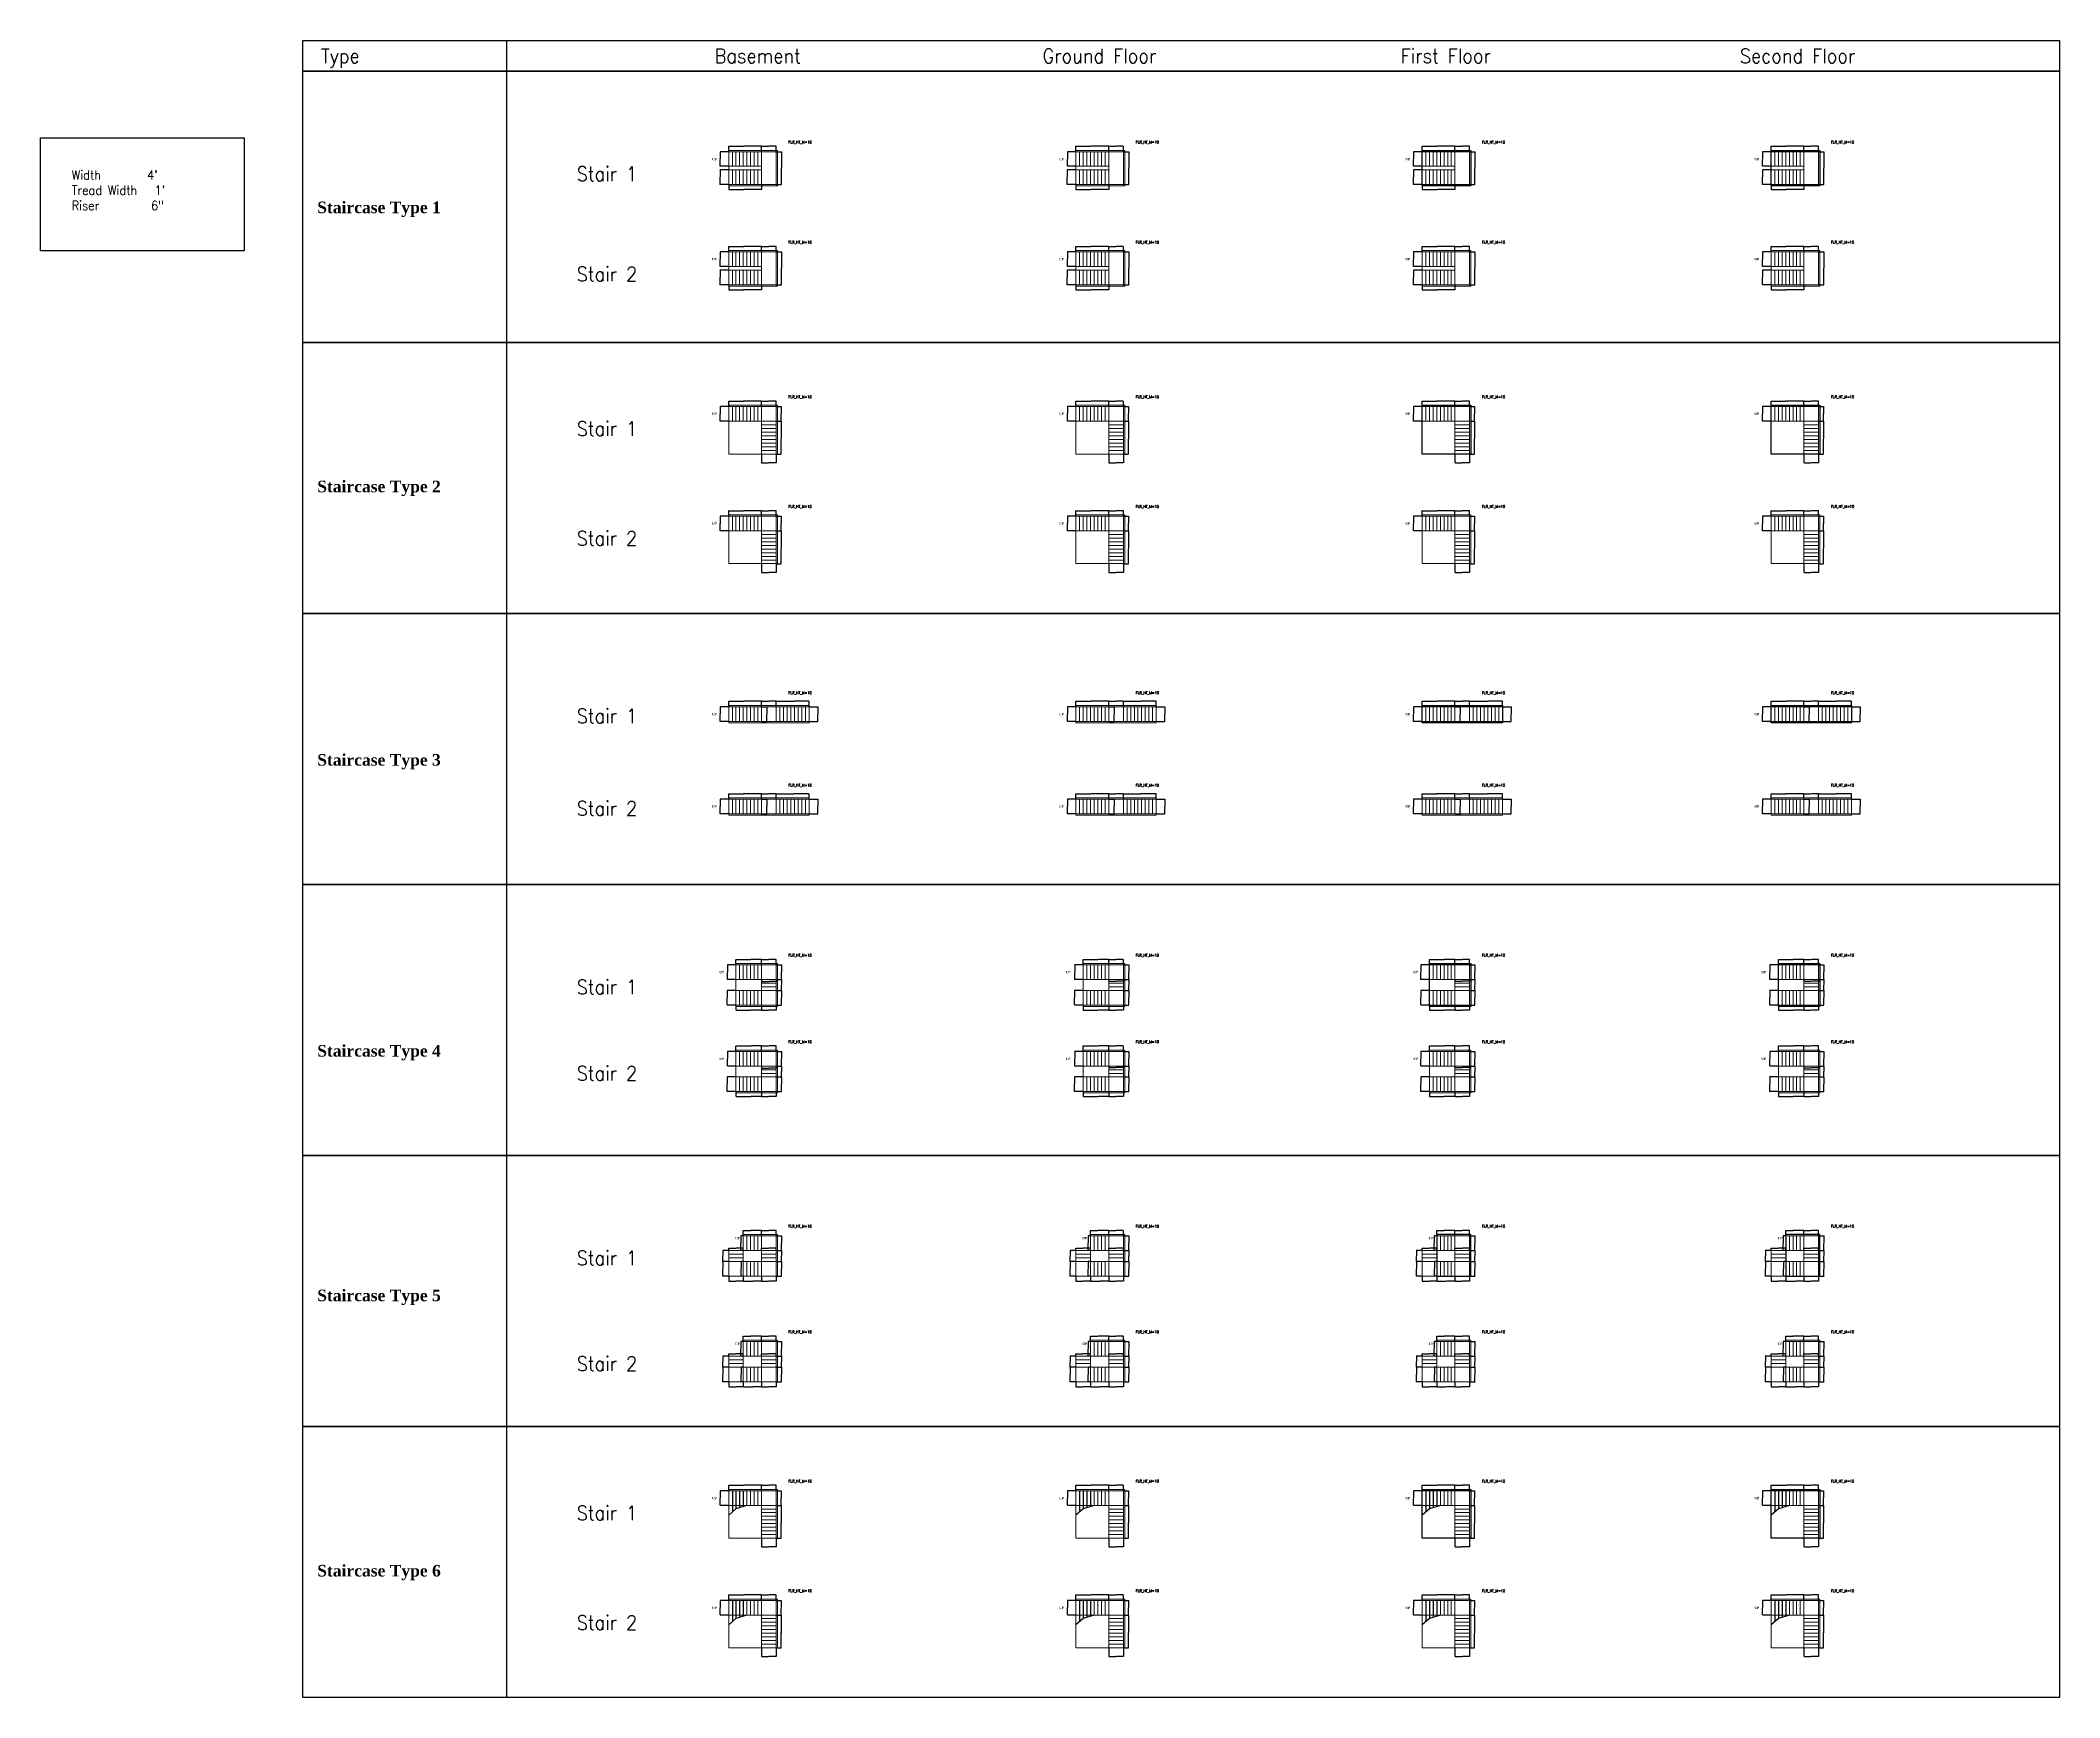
# Model space of a CAD drawing. Header units: feet. Extents: x -2086 to 4549, y -11457 to -6010.
import ezdxf

# ---------------------------------------------------------------- set-up
doc = ezdxf.new("R2010")
doc.units = ezdxf.units.FT
doc.header["$MEASUREMENT"] = 0
for name, color, linetype, lineweight in [('BLK_1_FLR_-1_STAIR_1', 7, 'Continuous', 0), ('BLK_1_FLR_-1_STAIR_1_FLIGHT_2', 7, 'Continuous', 0), ('BLK_1_FLR_-1_STAIR_1_FLIGHT_3', 7, 'Continuous', 0), ('BLK_1_FLR_-1_STAIR_1_FLIGHT_4', 7, 'Continuous', 0), ('BLK_1_FLR_-1_STAIR_1_LANDING_1', 7, 'Continuous', 0), ('BLK_1_FLR_-1_STAIR_1_LANDING_2', 7, 'Continuous', 0), ('BLK_1_FLR_-1_STAIR_1_LANDING_3', 7, 'Continuous', 0), ('BLK_1_FLR_-1_STAIR_2', 7, 'Continuous', 0), ('BLK_1_FLR_-1_STAIR_2_FLIGHT_2', 7, 'Continuous', 0), ('BLK_1_FLR_-1_STAIR_2_FLIGHT_3', 7, 'Continuous', 0), ('BLK_1_FLR_-1_STAIR_2_FLIGHT_4', 7, 'Continuous', 0), ('BLK_1_FLR_-1_STAIR_2_LANDING_1', 7, 'Continuous', 0), ('BLK_1_FLR_-1_STAIR_2_LANDING_2', 7, 'Continuous', 0), ('BLK_1_FLR_-1_STAIR_2_LANDING_3', 7, 'Continuous', 0), ('BLK_1_FLR_0_STAIR_1', 7, 'Continuous', 0), ('BLK_1_FLR_0_STAIR_1_FLIGHT_1', 7, 'Continuous', 0), ('BLK_1_FLR_0_STAIR_1_FLIGHT_2', 7, 'Continuous', 0), ('BLK_1_FLR_0_STAIR_1_FLIGHT_3', 7, 'Continuous', 0), ('BLK_1_FLR_0_STAIR_1_FLIGHT_4', 7, 'Continuous', 0), ('BLK_1_FLR_0_STAIR_1_LANDING_1', 7, 'Continuous', 0), ('BLK_1_FLR_0_STAIR_1_LANDING_2', 7, 'Continuous', 0), ('BLK_1_FLR_0_STAIR_1_LANDING_3', 7, 'Continuous', 0), ('BLK_1_FLR_0_STAIR_2', 7, 'Continuous', 0), ('BLK_1_FLR_0_STAIR_2_FLIGHT_2', 7, 'Continuous', 0), ('BLK_1_FLR_0_STAIR_2_FLIGHT_3', 7, 'Continuous', 0), ('BLK_1_FLR_0_STAIR_2_FLIGHT_4', 7, 'Continuous', 0), ('BLK_1_FLR_0_STAIR_2_LANDING_1', 7, 'Continuous', 0), ('BLK_1_FLR_0_STAIR_2_LANDING_2', 7, 'Continuous', 0), ('BLK_1_FLR_0_STAIR_2_LANDING_3', 7, 'Continuous', 0), ('BLK_1_FLR_1_STAIR_1_FLIGHT_1', 7, 'Continuous', 0), ('BLK_1_FLR_1_STAIR_1_FLIGHT_2', 7, 'Continuous', 0), ('BLK_1_FLR_1_STAIR_1_FLIGHT_3', 7, 'Continuous', 0), ('BLK_1_FLR_1_STAIR_1_FLIGHT_4', 7, 'Continuous', 0), ('BLK_1_FLR_1_STAIR_1_LANDING_1', 7, 'Continuous', 0), ('BLK_1_FLR_1_STAIR_1_LANDING_2', 7, 'Continuous', 0), ('BLK_1_FLR_1_STAIR_1_LANDING_3', 7, 'Continuous', 0), ('BLK_1_FLR_1_STAIR_2', 7, 'Continuous', 0), ('BLK_1_FLR_1_STAIR_2_FLIGHT_2', 7, 'Continuous', 0), ('BLK_1_FLR_1_STAIR_2_FLIGHT_3', 7, 'Continuous', 0), ('BLK_1_FLR_1_STAIR_2_FLIGHT_4', 7, 'Continuous', 0), ('BLK_1_FLR_1_STAIR_2_LANDING_1', 7, 'Continuous', 0), ('BLK_1_FLR_1_STAIR_2_LANDING_2', 7, 'Continuous', 0), ('BLK_1_FLR_1_STAIR_2_LANDING_3', 7, 'Continuous', 0), ('BLK_1_FLR_2_STAIR_1_FLIGHT_1', 7, 'Continuous', 0), ('BLK_1_FLR_2_STAIR_1_FLIGHT_2', 7, 'Continuous', 0), ('BLK_1_FLR_2_STAIR_1_FLIGHT_3', 7, 'Continuous', 0), ('BLK_1_FLR_2_STAIR_1_FLIGHT_4', 7, 'Continuous', 0), ('BLK_1_FLR_2_STAIR_1_LANDING_1', 7, 'Continuous', 0), ('BLK_1_FLR_2_STAIR_1_LANDING_2', 7, 'Continuous', 0), ('BLK_1_FLR_2_STAIR_1_LANDING_3', 7, 'Continuous', 0), ('BLK_1_FLR_2_STAIR_2', 7, 'Continuous', 0), ('BLK_1_FLR_2_STAIR_2_FLIGHT_2', 7, 'Continuous', 0), ('BLK_1_FLR_2_STAIR_2_FLIGHT_3', 7, 'Continuous', 0), ('BLK_1_FLR_2_STAIR_2_FLIGHT_4', 7, 'Continuous', 0), ('BLK_1_FLR_2_STAIR_2_LANDING_1', 7, 'Continuous', 0), ('BLK_1_FLR_2_STAIR_2_LANDING_2', 7, 'Continuous', 0), ('BLK_1_FLR_2_STAIR_2_LANDING_3', 7, 'Continuous', 0)]:
    doc.layers.add(name, color=color, linetype=linetype, lineweight=lineweight)
for name, color, linetype, lineweight, true_color in [('BLK_1_FLR_-1_STAIR_1_FLIGHT_1', 7, 'Continuous', 0, 0xffffff), ('BLK_1_FLR_-1_STAIR_2_FLIGHT_1', 7, 'Continuous', 0, 0xffffff), ('BLK_1_FLR_0_STAIR_2_FLIGHT_1', 7, 'Continuous', 0, 0xffffff), ('BLK_1_FLR_1_STAIR_2_FLIGHT_1', 7, 'Continuous', 0, 0xffffff), ('BLK_1_FLR_2_STAIR_2_FLIGHT_1', 7, 'Continuous', 0, 0xffffff)]:
    doc.layers.add(name, color=color, linetype=linetype, lineweight=lineweight, true_color=true_color)
doc.layers.add('BLK_1_FLR_1_STAIR_1', color=7, linetype='Continuous', plot=False)
doc.layers.add('BLK_1_FLR_2_STAIR_1', color=7, linetype='Continuous', true_color=0xffffff, plot=False)
doc.styles.add('MtXpl_Georgia', font='Georgia Bold.ttf')
doc.styles.get("Standard").update_dxf_attribs({"font": 'standard'})
doc.dimstyles.get("Standard").update_dxf_attribs({"dimtxt": 1.625, "dimasz": 0.18, "dimexe": 0.18, "dimexo": 0.0625, "dimgap": 0.09, "dimtad": 0, "dimtih": 1, "dimtoh": 1, "dimdec": 1, "dimzin": 0, "dimdsep": 46, "dimlunit": 4, "dimtxsty": 'standard', "dimcen": 0.09, "dimadec": 0, "dimazin": 0, "dimtfac": 1, "dimtdec": 1, "dimtofl": 0, "dimtmove": 0, "dimatfit": 3, "dimfxl": 1, "dimtolj": 1, "dimtzin": 0, "dimarcsym": 0})

# ---------------------------------------------------------------- blocks, each defined once
blk = doc.blocks.new('*D80')
at = {"layer": 'BLK_1_FLR_-1_STAIR_1_FLIGHT_1', "color": 0, "lineweight": -2, "transparency": 16777216}
for p, q in [((175.7, -6376), (175.7, -6357.9)), ((175.9, -6358), (224.3, -6358)), ((283.5, -6358), (226.2, -6358)), ((283.7, -6376), (283.7, -6357.9))]:
    blk.add_line(p, q, dxfattribs=at)
at = {"layer": 'BLK_1_FLR_-1_STAIR_1_FLIGHT_1', "color": 0, "transparency": 16777216}
for points in [[(175.9, -6358), (175.9, -6358.1), (175.7, -6358)], [(283.5, -6358), (283.5, -6358.1), (283.7, -6358)]]:
    blk.add_solid(points, dxfattribs=at)
at = {"layer": 'Defpoints', "color": 0, "transparency": 16777216}
for p in [(283.7, -6358), (175.7, -6376), (283.7, -6376)]:
    blk.add_point(p, dxfattribs=at)
at = {"layer": 'BLK_1_FLR_-1_STAIR_1_FLIGHT_1', "color": 0, "transparency": 16777216, "insert": (225.2, -6358), "char_height": 1.62, "attachment_point": 5}
blk.add_mtext("\\A1;9'", dxfattribs=at)
blk = doc.blocks.new('*D81')
at = {"layer": 'BLK_1_FLR_-1_STAIR_1_FLIGHT_1', "color": 0, "lineweight": -2, "transparency": 16777216}
for p, q in [((175.6, -6376), (147.6, -6376)), ((175.6, -6424), (147.6, -6424)), ((147.8, -6376.2), (147.8, -6399)), ((147.8, -6423.8), (147.8, -6401.1))]:
    blk.add_line(p, q, dxfattribs=at)
at = {"layer": 'BLK_1_FLR_-1_STAIR_1_FLIGHT_1', "color": 0, "transparency": 16777216}
for points in [[(147.7, -6376.2), (147.8, -6376.2), (147.8, -6376)], [(147.7, -6423.8), (147.8, -6423.8), (147.8, -6424)]]:
    blk.add_solid(points, dxfattribs=at)
at = {"layer": 'Defpoints', "color": 0, "transparency": 16777216}
for p in [(147.8, -6424), (175.7, -6376), (175.7, -6424)]:
    blk.add_point(p, dxfattribs=at)
at = {"layer": 'BLK_1_FLR_-1_STAIR_1_FLIGHT_1', "color": 0, "transparency": 16777216, "insert": (147.8, -6400), "char_height": 1.62, "attachment_point": 5}
blk.add_mtext("\\A1;4'", dxfattribs=at)
blk = doc.blocks.new('*D84')
at = {"layer": 'BLK_1_FLR_-1_STAIR_1_FLIGHT_2', "color": 0, "lineweight": -2, "transparency": 16777216}
for p, q in [((175.7, -6484.1), (175.7, -6500.6)), ((175.9, -6500.4), (224.3, -6500.4)), ((283.5, -6500.4), (226.2, -6500.4)), ((283.7, -6484.1), (283.7, -6500.6))]:
    blk.add_line(p, q, dxfattribs=at)
at = {"layer": 'BLK_1_FLR_-1_STAIR_1_FLIGHT_2', "color": 0, "transparency": 16777216}
for points in [[(175.9, -6500.4), (175.9, -6500.4), (175.7, -6500.4)], [(283.5, -6500.4), (283.5, -6500.4), (283.7, -6500.4)]]:
    blk.add_solid(points, dxfattribs=at)
at = {"layer": 'Defpoints', "color": 0, "transparency": 16777216}
for p in [(175.7, -6484), (283.7, -6484), (283.7, -6500.4)]:
    blk.add_point(p, dxfattribs=at)
at = {"layer": 'BLK_1_FLR_-1_STAIR_1_FLIGHT_2', "color": 0, "transparency": 16777216, "insert": (225.2, -6500.4), "char_height": 1.62, "attachment_point": 5}
blk.add_mtext("\\A1;9'", dxfattribs=at)
blk = doc.blocks.new('*D85')
at = {"layer": 'BLK_1_FLR_-1_STAIR_1_FLIGHT_2', "color": 0, "lineweight": -2, "transparency": 16777216}
for p, q in [((175.6, -6436), (147, -6436)), ((175.6, -6484), (147, -6484)), ((147.2, -6436.2), (147.2, -6459)), ((147.2, -6483.8), (147.2, -6461.1))]:
    blk.add_line(p, q, dxfattribs=at)
at = {"layer": 'BLK_1_FLR_-1_STAIR_1_FLIGHT_2', "color": 0, "transparency": 16777216}
for points in [[(147.1, -6436.2), (147.2, -6436.2), (147.2, -6436)], [(147.1, -6483.8), (147.2, -6483.8), (147.2, -6484)]]:
    blk.add_solid(points, dxfattribs=at)
at = {"layer": 'Defpoints', "color": 0, "transparency": 16777216}
for p in [(147.2, -6436), (175.7, -6436), (175.7, -6484)]:
    blk.add_point(p, dxfattribs=at)
at = {"layer": 'BLK_1_FLR_-1_STAIR_1_FLIGHT_2', "color": 0, "transparency": 16777216, "insert": (147.2, -6460), "char_height": 1.62, "attachment_point": 5}
blk.add_mtext("\\A1;4'", dxfattribs=at)
blk = doc.blocks.new('*D86')
at = {"layer": 'BLK_1_FLR_-1_STAIR_1_LANDING_1', "color": 0, "lineweight": -2, "transparency": 16777216}
for p, q in [((331.8, -6376), (349.3, -6376)), ((349.1, -6376.2), (349.1, -6429)), ((349.1, -6483.8), (349.1, -6431.1)), ((331.8, -6484), (349.3, -6484))]:
    blk.add_line(p, q, dxfattribs=at)
at = {"layer": 'BLK_1_FLR_-1_STAIR_1_LANDING_1', "color": 0, "transparency": 16777216}
for points in [[(349.1, -6376.2), (349.1, -6376.2), (349.1, -6376)], [(349.1, -6483.8), (349.1, -6483.8), (349.1, -6484)]]:
    blk.add_solid(points, dxfattribs=at)
at = {"layer": 'Defpoints', "color": 0, "transparency": 16777216}
for p in [(331.7, -6376), (349.1, -6376), (331.7, -6484)]:
    blk.add_point(p, dxfattribs=at)
at = {"layer": 'BLK_1_FLR_-1_STAIR_1_LANDING_1', "color": 0, "transparency": 16777216, "insert": (349.1, -6430), "char_height": 1.62, "attachment_point": 5}
blk.add_mtext("\\A1;9'", dxfattribs=at)
blk = doc.blocks.new('*D89')
at = {"layer": 'BLK_1_FLR_-1_STAIR_1_LANDING_1', "color": 0, "lineweight": -2, "transparency": 16777216}
for p, q in [((283.7, -6376), (283.7, -6357.9)), ((283.9, -6358), (306.8, -6358)), ((331.5, -6358), (308.6, -6358)), ((331.7, -6376), (331.7, -6357.9))]:
    blk.add_line(p, q, dxfattribs=at)
at = {"layer": 'BLK_1_FLR_-1_STAIR_1_LANDING_1', "color": 0, "transparency": 16777216}
for points in [[(283.9, -6358), (283.9, -6358.1), (283.7, -6358)], [(331.5, -6358), (331.5, -6358.1), (331.7, -6358)]]:
    blk.add_solid(points, dxfattribs=at)
at = {"layer": 'Defpoints', "color": 0, "transparency": 16777216}
for p in [(331.7, -6358), (283.7, -6376), (331.7, -6376)]:
    blk.add_point(p, dxfattribs=at)
at = {"layer": 'BLK_1_FLR_-1_STAIR_1_LANDING_1', "color": 0, "transparency": 16777216, "insert": (307.7, -6358), "char_height": 1.62, "attachment_point": 5}
blk.add_mtext("\\A1;4'", dxfattribs=at)
blk = doc.blocks.new('*D90')
at = {"layer": 'BLK_1_FLR_0_STAIR_1_FLIGHT_1', "color": 0, "lineweight": -2, "transparency": 16777216}
for p, q in [((1316.5, -6376), (1316.5, -6357.9)), ((1316.7, -6358), (1365.1, -6358)), ((1424.3, -6358), (1367, -6358)), ((1424.5, -6376), (1424.5, -6357.9))]:
    blk.add_line(p, q, dxfattribs=at)
at = {"layer": 'BLK_1_FLR_0_STAIR_1_FLIGHT_1', "color": 0, "transparency": 16777216}
for points in [[(1316.7, -6358), (1316.7, -6358.1), (1316.5, -6358)], [(1424.3, -6358), (1424.3, -6358.1), (1424.5, -6358)]]:
    blk.add_solid(points, dxfattribs=at)
at = {"layer": 'Defpoints', "color": 0, "transparency": 16777216}
for p in [(1424.5, -6358), (1316.5, -6376), (1424.5, -6376)]:
    blk.add_point(p, dxfattribs=at)
at = {"layer": 'BLK_1_FLR_0_STAIR_1_FLIGHT_1', "color": 0, "transparency": 16777216, "insert": (1366, -6358), "char_height": 1.62, "attachment_point": 5}
blk.add_mtext("\\A1;9'", dxfattribs=at)
blk = doc.blocks.new('*D91')
at = {"layer": 'BLK_1_FLR_0_STAIR_1_FLIGHT_1', "color": 0, "lineweight": -2, "transparency": 16777216}
for p, q in [((1316.4, -6376), (1288.4, -6376)), ((1316.4, -6424), (1288.4, -6424)), ((1288.6, -6376.2), (1288.6, -6399)), ((1288.6, -6423.8), (1288.6, -6401.1))]:
    blk.add_line(p, q, dxfattribs=at)
at = {"layer": 'BLK_1_FLR_0_STAIR_1_FLIGHT_1', "color": 0, "transparency": 16777216}
for points in [[(1288.5, -6376.2), (1288.6, -6376.2), (1288.6, -6376)], [(1288.5, -6423.8), (1288.6, -6423.8), (1288.6, -6424)]]:
    blk.add_solid(points, dxfattribs=at)
at = {"layer": 'Defpoints', "color": 0, "transparency": 16777216}
for p in [(1288.6, -6424), (1316.5, -6376), (1316.5, -6424)]:
    blk.add_point(p, dxfattribs=at)
at = {"layer": 'BLK_1_FLR_0_STAIR_1_FLIGHT_1', "color": 0, "transparency": 16777216, "insert": (1288.6, -6400), "char_height": 1.62, "attachment_point": 5}
blk.add_mtext("\\A1;4'", dxfattribs=at)
blk = doc.blocks.new('*D92')
at = {"layer": 'BLK_1_FLR_0_STAIR_1_FLIGHT_2', "color": 0, "lineweight": -2, "transparency": 16777216}
for p, q in [((1316.5, -6484.1), (1316.5, -6500.6)), ((1316.7, -6500.4), (1365.1, -6500.4)), ((1424.3, -6500.4), (1367, -6500.4)), ((1424.5, -6484.1), (1424.5, -6500.6))]:
    blk.add_line(p, q, dxfattribs=at)
at = {"layer": 'BLK_1_FLR_0_STAIR_1_FLIGHT_2', "color": 0, "transparency": 16777216}
for points in [[(1316.7, -6500.4), (1316.7, -6500.4), (1316.5, -6500.4)], [(1424.3, -6500.4), (1424.3, -6500.4), (1424.5, -6500.4)]]:
    blk.add_solid(points, dxfattribs=at)
at = {"layer": 'Defpoints', "color": 0, "transparency": 16777216}
for p in [(1316.5, -6484), (1424.5, -6484), (1424.5, -6500.4)]:
    blk.add_point(p, dxfattribs=at)
at = {"layer": 'BLK_1_FLR_0_STAIR_1_FLIGHT_2', "color": 0, "transparency": 16777216, "insert": (1366, -6500.4), "char_height": 1.62, "attachment_point": 5}
blk.add_mtext("\\A1;9'", dxfattribs=at)
blk = doc.blocks.new('*D93')
at = {"layer": 'BLK_1_FLR_0_STAIR_1_FLIGHT_2', "color": 0, "lineweight": -2, "transparency": 16777216}
for p, q in [((1316.4, -6436), (1287.8, -6436)), ((1316.4, -6484), (1287.8, -6484)), ((1288, -6436.2), (1288, -6459)), ((1288, -6483.8), (1288, -6461.1))]:
    blk.add_line(p, q, dxfattribs=at)
at = {"layer": 'BLK_1_FLR_0_STAIR_1_FLIGHT_2', "color": 0, "transparency": 16777216}
for points in [[(1287.9, -6436.2), (1288, -6436.2), (1288, -6436)], [(1287.9, -6483.8), (1288, -6483.8), (1288, -6484)]]:
    blk.add_solid(points, dxfattribs=at)
at = {"layer": 'Defpoints', "color": 0, "transparency": 16777216}
for p in [(1288, -6436), (1316.5, -6436), (1316.5, -6484)]:
    blk.add_point(p, dxfattribs=at)
at = {"layer": 'BLK_1_FLR_0_STAIR_1_FLIGHT_2', "color": 0, "transparency": 16777216, "insert": (1288, -6460), "char_height": 1.62, "attachment_point": 5}
blk.add_mtext("\\A1;4'", dxfattribs=at)
blk = doc.blocks.new('*D95')
at = {"layer": 'BLK_1_FLR_0_STAIR_1_LANDING_1', "color": 0, "lineweight": -2, "transparency": 16777216}
for p, q in [((1472.6, -6376), (1490.1, -6376)), ((1489.9, -6376.2), (1489.9, -6429)), ((1489.9, -6483.8), (1489.9, -6431.1)), ((1472.6, -6484), (1490.1, -6484))]:
    blk.add_line(p, q, dxfattribs=at)
at = {"layer": 'BLK_1_FLR_0_STAIR_1_LANDING_1', "color": 0, "transparency": 16777216}
for points in [[(1489.9, -6376.2), (1489.9, -6376.2), (1489.9, -6376)], [(1489.9, -6483.8), (1489.9, -6483.8), (1489.9, -6484)]]:
    blk.add_solid(points, dxfattribs=at)
at = {"layer": 'Defpoints', "color": 0, "transparency": 16777216}
for p in [(1472.5, -6376), (1489.9, -6376), (1472.5, -6484)]:
    blk.add_point(p, dxfattribs=at)
at = {"layer": 'BLK_1_FLR_0_STAIR_1_LANDING_1', "color": 0, "transparency": 16777216, "insert": (1489.9, -6430), "char_height": 1.62, "attachment_point": 5}
blk.add_mtext("\\A1;9'", dxfattribs=at)
blk = doc.blocks.new('*D94')
at = {"layer": 'BLK_1_FLR_0_STAIR_1_LANDING_1', "color": 0, "lineweight": -2, "transparency": 16777216}
for p, q in [((1424.5, -6376), (1424.5, -6357.9)), ((1424.7, -6358), (1447.6, -6358)), ((1472.3, -6358), (1449.5, -6358)), ((1472.5, -6376), (1472.5, -6357.9))]:
    blk.add_line(p, q, dxfattribs=at)
at = {"layer": 'BLK_1_FLR_0_STAIR_1_LANDING_1', "color": 0, "transparency": 16777216}
for points in [[(1424.7, -6358), (1424.7, -6358.1), (1424.5, -6358)], [(1472.3, -6358), (1472.3, -6358.1), (1472.5, -6358)]]:
    blk.add_solid(points, dxfattribs=at)
at = {"layer": 'Defpoints', "color": 0, "transparency": 16777216}
for p in [(1472.5, -6358), (1424.5, -6376), (1472.5, -6376)]:
    blk.add_point(p, dxfattribs=at)
at = {"layer": 'BLK_1_FLR_0_STAIR_1_LANDING_1', "color": 0, "transparency": 16777216, "insert": (1448.5, -6358), "char_height": 1.62, "attachment_point": 5}
blk.add_mtext("\\A1;4'", dxfattribs=at)
blk = doc.blocks.new('*D96')
at = {"layer": 'BLK_1_FLR_1_STAIR_1_FLIGHT_1', "color": 0, "lineweight": -2, "transparency": 16777216}
for p, q in [((2454, -6376), (2454, -6357.9)), ((2454.2, -6358), (2502.6, -6358)), ((2561.8, -6358), (2504.5, -6358)), ((2562, -6376), (2562, -6357.9))]:
    blk.add_line(p, q, dxfattribs=at)
at = {"layer": 'BLK_1_FLR_1_STAIR_1_FLIGHT_1', "color": 0, "transparency": 16777216}
for points in [[(2454.2, -6358), (2454.2, -6358.1), (2454, -6358)], [(2561.8, -6358), (2561.8, -6358.1), (2562, -6358)]]:
    blk.add_solid(points, dxfattribs=at)
at = {"layer": 'Defpoints', "color": 0, "transparency": 16777216}
for p in [(2562, -6358), (2454, -6376), (2562, -6376)]:
    blk.add_point(p, dxfattribs=at)
at = {"layer": 'BLK_1_FLR_1_STAIR_1_FLIGHT_1', "color": 0, "transparency": 16777216, "insert": (2503.5, -6358), "char_height": 1.62, "attachment_point": 5}
blk.add_mtext("\\A1;9'", dxfattribs=at)
blk = doc.blocks.new('*D97')
at = {"layer": 'BLK_1_FLR_1_STAIR_1_FLIGHT_1', "color": 0, "lineweight": -2, "transparency": 16777216}
for p, q in [((2453.9, -6376), (2425.9, -6376)), ((2453.9, -6424), (2425.9, -6424)), ((2426.1, -6376.2), (2426.1, -6399)), ((2426.1, -6423.8), (2426.1, -6401.1))]:
    blk.add_line(p, q, dxfattribs=at)
at = {"layer": 'BLK_1_FLR_1_STAIR_1_FLIGHT_1', "color": 0, "transparency": 16777216}
for points in [[(2426, -6376.2), (2426.1, -6376.2), (2426.1, -6376)], [(2426, -6423.8), (2426.1, -6423.8), (2426.1, -6424)]]:
    blk.add_solid(points, dxfattribs=at)
at = {"layer": 'Defpoints', "color": 0, "transparency": 16777216}
for p in [(2426.1, -6424), (2454, -6376), (2454, -6424)]:
    blk.add_point(p, dxfattribs=at)
at = {"layer": 'BLK_1_FLR_1_STAIR_1_FLIGHT_1', "color": 0, "transparency": 16777216, "insert": (2426.1, -6400), "char_height": 1.62, "attachment_point": 5}
blk.add_mtext("\\A1;4'", dxfattribs=at)
blk = doc.blocks.new('*D98')
at = {"layer": 'BLK_1_FLR_1_STAIR_1_FLIGHT_2', "color": 0, "lineweight": -2, "transparency": 16777216}
for p, q in [((2454, -6484.1), (2454, -6500.6)), ((2454.2, -6500.4), (2502.6, -6500.4)), ((2561.8, -6500.4), (2504.5, -6500.4)), ((2562, -6484.1), (2562, -6500.6))]:
    blk.add_line(p, q, dxfattribs=at)
at = {"layer": 'BLK_1_FLR_1_STAIR_1_FLIGHT_2', "color": 0, "transparency": 16777216}
for points in [[(2454.2, -6500.4), (2454.2, -6500.4), (2454, -6500.4)], [(2561.8, -6500.4), (2561.8, -6500.4), (2562, -6500.4)]]:
    blk.add_solid(points, dxfattribs=at)
at = {"layer": 'Defpoints', "color": 0, "transparency": 16777216}
for p in [(2454, -6484), (2562, -6484), (2562, -6500.4)]:
    blk.add_point(p, dxfattribs=at)
at = {"layer": 'BLK_1_FLR_1_STAIR_1_FLIGHT_2', "color": 0, "transparency": 16777216, "insert": (2503.5, -6500.4), "char_height": 1.62, "attachment_point": 5}
blk.add_mtext("\\A1;9'", dxfattribs=at)
blk = doc.blocks.new('*D99')
at = {"layer": 'BLK_1_FLR_1_STAIR_1_FLIGHT_2', "color": 0, "lineweight": -2, "transparency": 16777216}
for p, q in [((2453.9, -6436), (2425.3, -6436)), ((2453.9, -6484), (2425.3, -6484)), ((2425.5, -6436.2), (2425.5, -6459)), ((2425.5, -6483.8), (2425.5, -6461.1))]:
    blk.add_line(p, q, dxfattribs=at)
at = {"layer": 'BLK_1_FLR_1_STAIR_1_FLIGHT_2', "color": 0, "transparency": 16777216}
for points in [[(2425.4, -6436.2), (2425.5, -6436.2), (2425.5, -6436)], [(2425.4, -6483.8), (2425.5, -6483.8), (2425.5, -6484)]]:
    blk.add_solid(points, dxfattribs=at)
at = {"layer": 'Defpoints', "color": 0, "transparency": 16777216}
for p in [(2425.5, -6436), (2454, -6436), (2454, -6484)]:
    blk.add_point(p, dxfattribs=at)
at = {"layer": 'BLK_1_FLR_1_STAIR_1_FLIGHT_2', "color": 0, "transparency": 16777216, "insert": (2425.5, -6460), "char_height": 1.62, "attachment_point": 5}
blk.add_mtext("\\A1;4'", dxfattribs=at)
blk = doc.blocks.new('*D101')
at = {"layer": 'BLK_1_FLR_1_STAIR_1_LANDING_1', "color": 0, "lineweight": -2, "transparency": 16777216}
for p, q in [((2610.1, -6376), (2627.6, -6376)), ((2627.4, -6376.2), (2627.4, -6429)), ((2627.4, -6483.8), (2627.4, -6431.1)), ((2610.1, -6484), (2627.6, -6484))]:
    blk.add_line(p, q, dxfattribs=at)
at = {"layer": 'BLK_1_FLR_1_STAIR_1_LANDING_1', "color": 0, "transparency": 16777216}
for points in [[(2627.4, -6376.2), (2627.4, -6376.2), (2627.4, -6376)], [(2627.4, -6483.8), (2627.4, -6483.8), (2627.4, -6484)]]:
    blk.add_solid(points, dxfattribs=at)
at = {"layer": 'Defpoints', "color": 0, "transparency": 16777216}
for p in [(2610, -6376), (2627.4, -6376), (2610, -6484)]:
    blk.add_point(p, dxfattribs=at)
at = {"layer": 'BLK_1_FLR_1_STAIR_1_LANDING_1', "color": 0, "transparency": 16777216, "insert": (2627.4, -6430), "char_height": 1.62, "attachment_point": 5}
blk.add_mtext("\\A1;9'", dxfattribs=at)
blk = doc.blocks.new('*D100')
at = {"layer": 'BLK_1_FLR_1_STAIR_1_LANDING_1', "color": 0, "lineweight": -2, "transparency": 16777216}
for p, q in [((2562, -6376), (2562, -6357.9)), ((2562.2, -6358), (2585.1, -6358)), ((2609.8, -6358), (2587, -6358)), ((2610, -6376), (2610, -6357.9))]:
    blk.add_line(p, q, dxfattribs=at)
at = {"layer": 'BLK_1_FLR_1_STAIR_1_LANDING_1', "color": 0, "transparency": 16777216}
for points in [[(2562.2, -6358), (2562.2, -6358.1), (2562, -6358)], [(2609.8, -6358), (2609.8, -6358.1), (2610, -6358)]]:
    blk.add_solid(points, dxfattribs=at)
at = {"layer": 'Defpoints', "color": 0, "transparency": 16777216}
for p in [(2610, -6358), (2562, -6376), (2610, -6376)]:
    blk.add_point(p, dxfattribs=at)
at = {"layer": 'BLK_1_FLR_1_STAIR_1_LANDING_1', "color": 0, "transparency": 16777216, "insert": (2586, -6358), "char_height": 1.62, "attachment_point": 5}
blk.add_mtext("\\A1;4'", dxfattribs=at)
blk = doc.blocks.new('*D102')
at = {"layer": 'BLK_1_FLR_2_STAIR_1_FLIGHT_1', "color": 0, "lineweight": -2, "transparency": 16777216}
for p, q in [((3600.6, -6376), (3600.6, -6357.9)), ((3600.8, -6358), (3649.2, -6358)), ((3708.5, -6358), (3651.1, -6358)), ((3708.6, -6376), (3708.6, -6357.9))]:
    blk.add_line(p, q, dxfattribs=at)
at = {"layer": 'BLK_1_FLR_2_STAIR_1_FLIGHT_1', "color": 0, "transparency": 16777216}
for points in [[(3600.8, -6358), (3600.8, -6358.1), (3600.6, -6358)], [(3708.5, -6358), (3708.5, -6358.1), (3708.6, -6358)]]:
    blk.add_solid(points, dxfattribs=at)
at = {"layer": 'Defpoints', "color": 0, "transparency": 16777216}
for p in [(3708.6, -6358), (3600.6, -6376), (3708.6, -6376)]:
    blk.add_point(p, dxfattribs=at)
at = {"layer": 'BLK_1_FLR_2_STAIR_1_FLIGHT_1', "color": 0, "transparency": 16777216, "insert": (3650.1, -6358), "char_height": 1.62, "attachment_point": 5}
blk.add_mtext("\\A1;9'", dxfattribs=at)
blk = doc.blocks.new('*D103')
at = {"layer": 'BLK_1_FLR_2_STAIR_1_FLIGHT_1', "color": 0, "lineweight": -2, "transparency": 16777216}
for p, q in [((3600.6, -6376), (3572.5, -6376)), ((3600.6, -6424), (3572.5, -6424)), ((3572.7, -6376.2), (3572.7, -6399)), ((3572.7, -6423.8), (3572.7, -6401.1))]:
    blk.add_line(p, q, dxfattribs=at)
at = {"layer": 'BLK_1_FLR_2_STAIR_1_FLIGHT_1', "color": 0, "transparency": 16777216}
for points in [[(3572.7, -6376.2), (3572.7, -6376.2), (3572.7, -6376)], [(3572.7, -6423.8), (3572.7, -6423.8), (3572.7, -6424)]]:
    blk.add_solid(points, dxfattribs=at)
at = {"layer": 'Defpoints', "color": 0, "transparency": 16777216}
for p in [(3572.7, -6424), (3600.6, -6376), (3600.6, -6424)]:
    blk.add_point(p, dxfattribs=at)
at = {"layer": 'BLK_1_FLR_2_STAIR_1_FLIGHT_1', "color": 0, "transparency": 16777216, "insert": (3572.7, -6400), "char_height": 1.62, "attachment_point": 5}
blk.add_mtext("\\A1;4'", dxfattribs=at)
blk = doc.blocks.new('*D104')
at = {"layer": 'BLK_1_FLR_2_STAIR_1_FLIGHT_2', "color": 0, "lineweight": -2, "transparency": 16777216}
for p, q in [((3600.6, -6484.1), (3600.6, -6500.6)), ((3600.8, -6500.4), (3649.2, -6500.4)), ((3708.5, -6500.4), (3651.1, -6500.4)), ((3708.6, -6484.1), (3708.6, -6500.6))]:
    blk.add_line(p, q, dxfattribs=at)
at = {"layer": 'BLK_1_FLR_2_STAIR_1_FLIGHT_2', "color": 0, "transparency": 16777216}
for points in [[(3600.8, -6500.4), (3600.8, -6500.4), (3600.6, -6500.4)], [(3708.5, -6500.4), (3708.5, -6500.4), (3708.6, -6500.4)]]:
    blk.add_solid(points, dxfattribs=at)
at = {"layer": 'Defpoints', "color": 0, "transparency": 16777216}
for p in [(3600.6, -6484), (3708.6, -6484), (3708.6, -6500.4)]:
    blk.add_point(p, dxfattribs=at)
at = {"layer": 'BLK_1_FLR_2_STAIR_1_FLIGHT_2', "color": 0, "transparency": 16777216, "insert": (3650.1, -6500.4), "char_height": 1.62, "attachment_point": 5}
blk.add_mtext("\\A1;9'", dxfattribs=at)
blk = doc.blocks.new('*D105')
at = {"layer": 'BLK_1_FLR_2_STAIR_1_FLIGHT_2', "color": 0, "lineweight": -2, "transparency": 16777216}
for p, q in [((3600.6, -6436), (3571.9, -6436)), ((3600.6, -6484), (3571.9, -6484)), ((3572.1, -6436.2), (3572.1, -6459)), ((3572.1, -6483.8), (3572.1, -6461.1))]:
    blk.add_line(p, q, dxfattribs=at)
at = {"layer": 'BLK_1_FLR_2_STAIR_1_FLIGHT_2', "color": 0, "transparency": 16777216}
for points in [[(3572.1, -6436.2), (3572.1, -6436.2), (3572.1, -6436)], [(3572.1, -6483.8), (3572.1, -6483.8), (3572.1, -6484)]]:
    blk.add_solid(points, dxfattribs=at)
at = {"layer": 'Defpoints', "color": 0, "transparency": 16777216}
for p in [(3572.1, -6436), (3600.6, -6436), (3600.6, -6484)]:
    blk.add_point(p, dxfattribs=at)
at = {"layer": 'BLK_1_FLR_2_STAIR_1_FLIGHT_2', "color": 0, "transparency": 16777216, "insert": (3572.1, -6460), "char_height": 1.62, "attachment_point": 5}
blk.add_mtext("\\A1;4'", dxfattribs=at)
blk = doc.blocks.new('*D107')
at = {"layer": 'BLK_1_FLR_2_STAIR_1_LANDING_1', "color": 0, "lineweight": -2, "transparency": 16777216}
for p, q in [((3756.7, -6376), (3774.2, -6376)), ((3774, -6376.2), (3774, -6429)), ((3774, -6483.8), (3774, -6431.1)), ((3756.7, -6484), (3774.2, -6484))]:
    blk.add_line(p, q, dxfattribs=at)
at = {"layer": 'BLK_1_FLR_2_STAIR_1_LANDING_1', "color": 0, "transparency": 16777216}
for points in [[(3774, -6376.2), (3774, -6376.2), (3774, -6376)], [(3774, -6483.8), (3774, -6483.8), (3774, -6484)]]:
    blk.add_solid(points, dxfattribs=at)
at = {"layer": 'Defpoints', "color": 0, "transparency": 16777216}
for p in [(3756.6, -6376), (3774, -6376), (3756.6, -6484)]:
    blk.add_point(p, dxfattribs=at)
at = {"layer": 'BLK_1_FLR_2_STAIR_1_LANDING_1', "color": 0, "transparency": 16777216, "insert": (3774, -6430), "char_height": 1.62, "attachment_point": 5}
blk.add_mtext("\\A1;9'", dxfattribs=at)
blk = doc.blocks.new('*D106')
at = {"layer": 'BLK_1_FLR_2_STAIR_1_LANDING_1', "color": 0, "lineweight": -2, "transparency": 16777216}
for p, q in [((3708.6, -6376), (3708.6, -6357.9)), ((3708.8, -6358), (3731.7, -6358)), ((3756.5, -6358), (3733.6, -6358)), ((3756.6, -6376), (3756.6, -6357.9))]:
    blk.add_line(p, q, dxfattribs=at)
at = {"layer": 'BLK_1_FLR_2_STAIR_1_LANDING_1', "color": 0, "transparency": 16777216}
for points in [[(3708.8, -6358), (3708.8, -6358.1), (3708.6, -6358)], [(3756.5, -6358), (3756.5, -6358.1), (3756.6, -6358)]]:
    blk.add_solid(points, dxfattribs=at)
at = {"layer": 'Defpoints', "color": 0, "transparency": 16777216}
for p in [(3756.6, -6358), (3708.6, -6376), (3756.6, -6376)]:
    blk.add_point(p, dxfattribs=at)
at = {"layer": 'BLK_1_FLR_2_STAIR_1_LANDING_1', "color": 0, "transparency": 16777216, "insert": (3732.6, -6358), "char_height": 1.62, "attachment_point": 5}
blk.add_mtext("\\A1;4'", dxfattribs=at)
blk = doc.blocks.new('*D132')
at = {"layer": 'BLK_1_FLR_-1_STAIR_1_FLIGHT_1', "color": 0, "lineweight": -2, "transparency": 16777216}
for p, q in [((199.7, -9048.4), (199.7, -9030.3)), ((199.9, -9030.5), (248.3, -9030.5)), ((283.5, -9030.5), (250.2, -9030.5)), ((283.7, -9048.4), (283.7, -9030.3))]:
    blk.add_line(p, q, dxfattribs=at)
at = {"layer": 'BLK_1_FLR_-1_STAIR_1_FLIGHT_1', "color": 0, "transparency": 16777216}
for points in [[(199.9, -9030.4), (199.9, -9030.5), (199.7, -9030.5)], [(283.5, -9030.4), (283.5, -9030.5), (283.7, -9030.5)]]:
    blk.add_solid(points, dxfattribs=at)
at = {"layer": 'Defpoints', "color": 0, "transparency": 16777216}
for p in [(199.7, -9048.4), (283.7, -9030.5), (283.7, -9048.4)]:
    blk.add_point(p, dxfattribs=at)
at = {"layer": 'BLK_1_FLR_-1_STAIR_1_FLIGHT_1', "color": 0, "transparency": 16777216, "insert": (249.2, -9030.5), "char_height": 1.62, "attachment_point": 5}
blk.add_mtext("\\A1;7'", dxfattribs=at)
blk = doc.blocks.new('*D133')
at = {"layer": 'BLK_1_FLR_-1_STAIR_1_FLIGHT_1', "color": 0, "lineweight": -2, "transparency": 16777216}
for p, q in [((199.6, -9048.4), (171.6, -9048.4)), ((171.8, -9048.6), (171.8, -9071.4)), ((171.8, -9096.3), (171.8, -9073.5)), ((199.6, -9096.4), (171.6, -9096.4))]:
    blk.add_line(p, q, dxfattribs=at)
at = {"layer": 'BLK_1_FLR_-1_STAIR_1_FLIGHT_1', "color": 0, "transparency": 16777216}
for points in [[(171.7, -9048.6), (171.8, -9048.6), (171.8, -9048.4)], [(171.7, -9096.3), (171.8, -9096.3), (171.8, -9096.4)]]:
    blk.add_solid(points, dxfattribs=at)
at = {"layer": 'Defpoints', "color": 0, "transparency": 16777216}
for p in [(199.7, -9048.4), (171.8, -9096.4), (199.7, -9096.4)]:
    blk.add_point(p, dxfattribs=at)
at = {"layer": 'BLK_1_FLR_-1_STAIR_1_FLIGHT_1', "color": 0, "transparency": 16777216, "insert": (171.8, -9072.4), "char_height": 1.62, "attachment_point": 5}
blk.add_mtext("\\A1;4'", dxfattribs=at)
blk = doc.blocks.new('*D134')
at = {"layer": 'BLK_1_FLR_-1_STAIR_1_FLIGHT_2', "color": 0, "lineweight": -2, "transparency": 16777216}
for p, q in [((331.8, -9096.4), (349.3, -9096.4)), ((331.8, -9132.4), (349.3, -9132.4)), ((349.1, -9096.6), (349.1, -9113.4)), ((349.1, -9132.3), (349.1, -9115.5))]:
    blk.add_line(p, q, dxfattribs=at)
at = {"layer": 'BLK_1_FLR_-1_STAIR_1_FLIGHT_2', "color": 0, "transparency": 16777216}
for points in [[(349.1, -9096.6), (349.1, -9096.6), (349.1, -9096.4)], [(349.1, -9132.3), (349.1, -9132.3), (349.1, -9132.4)]]:
    blk.add_solid(points, dxfattribs=at)
at = {"layer": 'Defpoints', "color": 0, "transparency": 16777216}
for p in [(331.7, -9096.4), (331.7, -9132.4), (349.1, -9132.4)]:
    blk.add_point(p, dxfattribs=at)
at = {"layer": 'BLK_1_FLR_-1_STAIR_1_FLIGHT_2', "color": 0, "transparency": 16777216, "insert": (349.1, -9114.4), "char_height": 1.62, "attachment_point": 5}
blk.add_mtext("\\A1;3'", dxfattribs=at)
blk = doc.blocks.new('*D135')
at = {"layer": 'BLK_1_FLR_-1_STAIR_1_FLIGHT_2', "color": 0, "lineweight": -2, "transparency": 16777216}
for p, q in [((283.7, -9096.5), (283.7, -9103.8)), ((283.9, -9103.6), (306.8, -9103.6)), ((331.5, -9103.6), (308.6, -9103.6)), ((331.7, -9096.5), (331.7, -9103.8))]:
    blk.add_line(p, q, dxfattribs=at)
at = {"layer": 'BLK_1_FLR_-1_STAIR_1_FLIGHT_2', "color": 0, "transparency": 16777216}
for points in [[(283.9, -9103.6), (283.9, -9103.6), (283.7, -9103.6)], [(331.5, -9103.6), (331.5, -9103.6), (331.7, -9103.6)]]:
    blk.add_solid(points, dxfattribs=at)
at = {"layer": 'Defpoints', "color": 0, "transparency": 16777216}
for p in [(283.7, -9096.4), (331.7, -9096.4), (331.7, -9103.6)]:
    blk.add_point(p, dxfattribs=at)
at = {"layer": 'BLK_1_FLR_-1_STAIR_1_FLIGHT_2', "color": 0, "transparency": 16777216, "insert": (307.7, -9103.6), "char_height": 1.62, "attachment_point": 5}
blk.add_mtext("\\A1;4'", dxfattribs=at)
blk = doc.blocks.new('*D136')
at = {"layer": 'BLK_1_FLR_-1_STAIR_1_FLIGHT_3', "color": 0, "lineweight": -2, "transparency": 16777216}
for p, q in [((199.7, -9180.5), (199.7, -9197)), ((199.9, -9196.8), (248.3, -9196.8)), ((283.5, -9196.8), (250.2, -9196.8)), ((283.7, -9180.5), (283.7, -9197))]:
    blk.add_line(p, q, dxfattribs=at)
at = {"layer": 'BLK_1_FLR_-1_STAIR_1_FLIGHT_3', "color": 0, "transparency": 16777216}
for points in [[(199.9, -9196.8), (199.9, -9196.8), (199.7, -9196.8)], [(283.5, -9196.8), (283.5, -9196.8), (283.7, -9196.8)]]:
    blk.add_solid(points, dxfattribs=at)
at = {"layer": 'Defpoints', "color": 0, "transparency": 16777216}
for p in [(199.7, -9180.4), (283.7, -9180.4), (283.7, -9196.8)]:
    blk.add_point(p, dxfattribs=at)
at = {"layer": 'BLK_1_FLR_-1_STAIR_1_FLIGHT_3', "color": 0, "transparency": 16777216, "insert": (249.2, -9196.8), "char_height": 1.62, "attachment_point": 5}
blk.add_mtext("\\A1;7'", dxfattribs=at)
blk = doc.blocks.new('*D137')
at = {"layer": 'BLK_1_FLR_-1_STAIR_1_FLIGHT_3', "color": 0, "lineweight": -2, "transparency": 16777216}
for p, q in [((199.6, -9132.4), (171, -9132.4)), ((171.2, -9132.6), (171.2, -9155.4)), ((199.6, -9180.4), (171, -9180.4)), ((171.2, -9180.3), (171.2, -9157.5))]:
    blk.add_line(p, q, dxfattribs=at)
at = {"layer": 'BLK_1_FLR_-1_STAIR_1_FLIGHT_3', "color": 0, "transparency": 16777216}
for points in [[(171.1, -9132.6), (171.2, -9132.6), (171.2, -9132.4)], [(171.1, -9180.3), (171.2, -9180.3), (171.2, -9180.4)]]:
    blk.add_solid(points, dxfattribs=at)
at = {"layer": 'Defpoints', "color": 0, "transparency": 16777216}
for p in [(171.2, -9132.4), (199.7, -9132.4), (199.7, -9180.4)]:
    blk.add_point(p, dxfattribs=at)
at = {"layer": 'BLK_1_FLR_-1_STAIR_1_FLIGHT_3', "color": 0, "transparency": 16777216, "insert": (171.2, -9156.4), "char_height": 1.62, "attachment_point": 5}
blk.add_mtext("\\A1;4'", dxfattribs=at)
blk = doc.blocks.new('*D154')
at = {"layer": 'BLK_1_FLR_-1_STAIR_1_LANDING_1', "color": 0, "lineweight": -2, "transparency": 16777216}
for p, q in [((331.8, -9048.4), (349.3, -9048.4)), ((349.1, -9048.6), (349.1, -9071.4)), ((349.1, -9096.3), (349.1, -9073.5)), ((331.8, -9096.4), (349.3, -9096.4))]:
    blk.add_line(p, q, dxfattribs=at)
at = {"layer": 'BLK_1_FLR_-1_STAIR_1_LANDING_1', "color": 0, "transparency": 16777216}
for points in [[(349.1, -9048.6), (349.1, -9048.6), (349.1, -9048.4)], [(349.1, -9096.3), (349.1, -9096.3), (349.1, -9096.4)]]:
    blk.add_solid(points, dxfattribs=at)
at = {"layer": 'Defpoints', "color": 0, "transparency": 16777216}
for p in [(331.7, -9048.4), (349.1, -9048.4), (331.7, -9096.4)]:
    blk.add_point(p, dxfattribs=at)
at = {"layer": 'BLK_1_FLR_-1_STAIR_1_LANDING_1', "color": 0, "transparency": 16777216, "insert": (349.1, -9072.4), "char_height": 1.62, "attachment_point": 5}
blk.add_mtext("\\A1;4'", dxfattribs=at)
blk = doc.blocks.new('*D155')
at = {"layer": 'BLK_1_FLR_-1_STAIR_1_LANDING_2', "color": 0, "lineweight": -2, "transparency": 16777216}
for p, q in [((331.8, -9132.4), (349.3, -9132.4)), ((349.1, -9132.6), (349.1, -9155.4)), ((331.8, -9180.4), (349.3, -9180.4)), ((349.1, -9180.3), (349.1, -9157.5))]:
    blk.add_line(p, q, dxfattribs=at)
at = {"layer": 'BLK_1_FLR_-1_STAIR_1_LANDING_2', "color": 0, "transparency": 16777216}
for points in [[(349.1, -9132.6), (349.1, -9132.6), (349.1, -9132.4)], [(349.1, -9180.3), (349.1, -9180.3), (349.1, -9180.4)]]:
    blk.add_solid(points, dxfattribs=at)
at = {"layer": 'Defpoints', "color": 0, "transparency": 16777216}
for p in [(331.7, -9132.4), (331.7, -9180.4), (349.1, -9180.4)]:
    blk.add_point(p, dxfattribs=at)
at = {"layer": 'BLK_1_FLR_-1_STAIR_1_LANDING_2', "color": 0, "transparency": 16777216, "insert": (349.1, -9156.4), "char_height": 1.62, "attachment_point": 5}
blk.add_mtext("\\A1;4'", dxfattribs=at)
blk = doc.blocks.new('*D156')
at = {"layer": 'BLK_1_FLR_-1_STAIR_1_LANDING_2', "color": 0, "lineweight": -2, "transparency": 16777216}
for p, q in [((283.7, -9180.5), (283.7, -9197)), ((283.9, -9196.8), (306.8, -9196.8)), ((331.5, -9196.8), (308.6, -9196.8)), ((331.7, -9180.5), (331.7, -9197))]:
    blk.add_line(p, q, dxfattribs=at)
at = {"layer": 'BLK_1_FLR_-1_STAIR_1_LANDING_2', "color": 0, "transparency": 16777216}
for points in [[(283.9, -9196.8), (283.9, -9196.8), (283.7, -9196.8)], [(331.5, -9196.8), (331.5, -9196.8), (331.7, -9196.8)]]:
    blk.add_solid(points, dxfattribs=at)
at = {"layer": 'Defpoints', "color": 0, "transparency": 16777216}
for p in [(283.7, -9180.4), (331.7, -9180.4), (331.7, -9196.8)]:
    blk.add_point(p, dxfattribs=at)
at = {"layer": 'BLK_1_FLR_-1_STAIR_1_LANDING_2', "color": 0, "transparency": 16777216, "insert": (307.7, -9196.8), "char_height": 1.62, "attachment_point": 5}
blk.add_mtext("\\A1;4'", dxfattribs=at)
blk = doc.blocks.new('*D157')
at = {"layer": 'BLK_1_FLR_-1_STAIR_1_LANDING_1', "color": 0, "lineweight": -2, "transparency": 16777216}
for p, q in [((283.7, -9048.4), (283.7, -9030.3)), ((283.9, -9030.5), (306.8, -9030.5)), ((331.5, -9030.5), (308.6, -9030.5)), ((331.7, -9048.4), (331.7, -9030.3))]:
    blk.add_line(p, q, dxfattribs=at)
at = {"layer": 'BLK_1_FLR_-1_STAIR_1_LANDING_1', "color": 0, "transparency": 16777216}
for points in [[(283.9, -9030.4), (283.9, -9030.5), (283.7, -9030.5)], [(331.5, -9030.4), (331.5, -9030.5), (331.7, -9030.5)]]:
    blk.add_solid(points, dxfattribs=at)
at = {"layer": 'Defpoints', "color": 0, "transparency": 16777216}
for p in [(283.7, -9048.4), (331.7, -9030.5), (331.7, -9048.4)]:
    blk.add_point(p, dxfattribs=at)
at = {"layer": 'BLK_1_FLR_-1_STAIR_1_LANDING_1', "color": 0, "transparency": 16777216, "insert": (307.7, -9030.5), "char_height": 1.62, "attachment_point": 5}
blk.add_mtext("\\A1;4'", dxfattribs=at)
blk = doc.blocks.new('*D120')
at = {"layer": 'BLK_1_FLR_0_STAIR_1_FLIGHT_1', "color": 0, "lineweight": -2, "transparency": 16777216}
for p, q in [((1340.5, -9048.4), (1340.5, -9030.3)), ((1340.7, -9030.5), (1389.1, -9030.5)), ((1424.3, -9030.5), (1391, -9030.5)), ((1424.5, -9048.4), (1424.5, -9030.3))]:
    blk.add_line(p, q, dxfattribs=at)
at = {"layer": 'BLK_1_FLR_0_STAIR_1_FLIGHT_1', "color": 0, "transparency": 16777216}
for points in [[(1340.7, -9030.4), (1340.7, -9030.5), (1340.5, -9030.5)], [(1424.3, -9030.4), (1424.3, -9030.5), (1424.5, -9030.5)]]:
    blk.add_solid(points, dxfattribs=at)
at = {"layer": 'Defpoints', "color": 0, "transparency": 16777216}
for p in [(1340.5, -9048.4), (1424.5, -9030.5), (1424.5, -9048.4)]:
    blk.add_point(p, dxfattribs=at)
at = {"layer": 'BLK_1_FLR_0_STAIR_1_FLIGHT_1', "color": 0, "transparency": 16777216, "insert": (1390, -9030.5), "char_height": 1.62, "attachment_point": 5}
blk.add_mtext("\\A1;7'", dxfattribs=at)
blk = doc.blocks.new('*D121')
at = {"layer": 'BLK_1_FLR_0_STAIR_1_FLIGHT_1', "color": 0, "lineweight": -2, "transparency": 16777216}
for p, q in [((1340.4, -9048.4), (1312.4, -9048.4)), ((1312.6, -9048.6), (1312.6, -9071.4)), ((1312.6, -9096.3), (1312.6, -9073.5)), ((1340.4, -9096.4), (1312.4, -9096.4))]:
    blk.add_line(p, q, dxfattribs=at)
at = {"layer": 'BLK_1_FLR_0_STAIR_1_FLIGHT_1', "color": 0, "transparency": 16777216}
for points in [[(1312.5, -9048.6), (1312.6, -9048.6), (1312.6, -9048.4)], [(1312.5, -9096.3), (1312.6, -9096.3), (1312.6, -9096.4)]]:
    blk.add_solid(points, dxfattribs=at)
at = {"layer": 'Defpoints', "color": 0, "transparency": 16777216}
for p in [(1340.5, -9048.4), (1312.6, -9096.4), (1340.5, -9096.4)]:
    blk.add_point(p, dxfattribs=at)
at = {"layer": 'BLK_1_FLR_0_STAIR_1_FLIGHT_1', "color": 0, "transparency": 16777216, "insert": (1312.6, -9072.4), "char_height": 1.62, "attachment_point": 5}
blk.add_mtext("\\A1;4'", dxfattribs=at)
blk = doc.blocks.new('*D122')
at = {"layer": 'BLK_1_FLR_0_STAIR_1_FLIGHT_2', "color": 0, "lineweight": -2, "transparency": 16777216}
for p, q in [((1472.6, -9096.4), (1490.1, -9096.4)), ((1472.6, -9132.4), (1490.1, -9132.4)), ((1489.9, -9096.6), (1489.9, -9113.4)), ((1489.9, -9132.3), (1489.9, -9115.5))]:
    blk.add_line(p, q, dxfattribs=at)
at = {"layer": 'BLK_1_FLR_0_STAIR_1_FLIGHT_2', "color": 0, "transparency": 16777216}
for points in [[(1489.9, -9096.6), (1489.9, -9096.6), (1489.9, -9096.4)], [(1489.9, -9132.3), (1489.9, -9132.3), (1489.9, -9132.4)]]:
    blk.add_solid(points, dxfattribs=at)
at = {"layer": 'Defpoints', "color": 0, "transparency": 16777216}
for p in [(1472.5, -9096.4), (1472.5, -9132.4), (1489.9, -9132.4)]:
    blk.add_point(p, dxfattribs=at)
at = {"layer": 'BLK_1_FLR_0_STAIR_1_FLIGHT_2', "color": 0, "transparency": 16777216, "insert": (1489.9, -9114.4), "char_height": 1.62, "attachment_point": 5}
blk.add_mtext("\\A1;3'", dxfattribs=at)
blk = doc.blocks.new('*D123')
at = {"layer": 'BLK_1_FLR_0_STAIR_1_FLIGHT_2', "color": 0, "lineweight": -2, "transparency": 16777216}
for p, q in [((1424.5, -9096.5), (1424.5, -9101.7)), ((1424.7, -9101.5), (1447.6, -9101.5)), ((1472.3, -9101.5), (1449.5, -9101.5)), ((1472.5, -9096.5), (1472.5, -9101.7))]:
    blk.add_line(p, q, dxfattribs=at)
at = {"layer": 'BLK_1_FLR_0_STAIR_1_FLIGHT_2', "color": 0, "transparency": 16777216}
for points in [[(1424.7, -9101.5), (1424.7, -9101.5), (1424.5, -9101.5)], [(1472.3, -9101.5), (1472.3, -9101.5), (1472.5, -9101.5)]]:
    blk.add_solid(points, dxfattribs=at)
at = {"layer": 'Defpoints', "color": 0, "transparency": 16777216}
for p in [(1424.5, -9096.4), (1472.5, -9096.4), (1472.5, -9101.5)]:
    blk.add_point(p, dxfattribs=at)
at = {"layer": 'BLK_1_FLR_0_STAIR_1_FLIGHT_2', "color": 0, "transparency": 16777216, "insert": (1448.5, -9101.5), "char_height": 1.62, "attachment_point": 5}
blk.add_mtext("\\A1;4'", dxfattribs=at)
blk = doc.blocks.new('*D124')
at = {"layer": 'BLK_1_FLR_0_STAIR_1_FLIGHT_3', "color": 0, "lineweight": -2, "transparency": 16777216}
for p, q in [((1340.5, -9180.5), (1340.5, -9197)), ((1340.7, -9196.8), (1389.1, -9196.8)), ((1424.3, -9196.8), (1391, -9196.8)), ((1424.5, -9180.5), (1424.5, -9197))]:
    blk.add_line(p, q, dxfattribs=at)
at = {"layer": 'BLK_1_FLR_0_STAIR_1_FLIGHT_3', "color": 0, "transparency": 16777216}
for points in [[(1340.7, -9196.8), (1340.7, -9196.8), (1340.5, -9196.8)], [(1424.3, -9196.8), (1424.3, -9196.8), (1424.5, -9196.8)]]:
    blk.add_solid(points, dxfattribs=at)
at = {"layer": 'Defpoints', "color": 0, "transparency": 16777216}
for p in [(1340.5, -9180.4), (1424.5, -9180.4), (1424.5, -9196.8)]:
    blk.add_point(p, dxfattribs=at)
at = {"layer": 'BLK_1_FLR_0_STAIR_1_FLIGHT_3', "color": 0, "transparency": 16777216, "insert": (1390, -9196.8), "char_height": 1.62, "attachment_point": 5}
blk.add_mtext("\\A1;7'", dxfattribs=at)
blk = doc.blocks.new('*D125')
at = {"layer": 'BLK_1_FLR_0_STAIR_1_FLIGHT_3', "color": 0, "lineweight": -2, "transparency": 16777216}
for p, q in [((1340.4, -9132.4), (1311.8, -9132.4)), ((1312, -9132.6), (1312, -9155.4)), ((1340.4, -9180.4), (1311.8, -9180.4)), ((1312, -9180.3), (1312, -9157.5))]:
    blk.add_line(p, q, dxfattribs=at)
at = {"layer": 'BLK_1_FLR_0_STAIR_1_FLIGHT_3', "color": 0, "transparency": 16777216}
for points in [[(1311.9, -9132.6), (1312, -9132.6), (1312, -9132.4)], [(1311.9, -9180.3), (1312, -9180.3), (1312, -9180.4)]]:
    blk.add_solid(points, dxfattribs=at)
at = {"layer": 'Defpoints', "color": 0, "transparency": 16777216}
for p in [(1312, -9132.4), (1340.5, -9132.4), (1340.5, -9180.4)]:
    blk.add_point(p, dxfattribs=at)
at = {"layer": 'BLK_1_FLR_0_STAIR_1_FLIGHT_3', "color": 0, "transparency": 16777216, "insert": (1312, -9156.4), "char_height": 1.62, "attachment_point": 5}
blk.add_mtext("\\A1;4'", dxfattribs=at)
blk = doc.blocks.new('*D146')
at = {"layer": 'BLK_1_FLR_0_STAIR_1_LANDING_1', "color": 0, "lineweight": -2, "transparency": 16777216}
for p, q in [((1472.6, -9048.4), (1490.1, -9048.4)), ((1489.9, -9048.6), (1489.9, -9071.4)), ((1489.9, -9096.3), (1489.9, -9073.5)), ((1472.6, -9096.4), (1490.1, -9096.4))]:
    blk.add_line(p, q, dxfattribs=at)
at = {"layer": 'BLK_1_FLR_0_STAIR_1_LANDING_1', "color": 0, "transparency": 16777216}
for points in [[(1489.9, -9048.6), (1489.9, -9048.6), (1489.9, -9048.4)], [(1489.9, -9096.3), (1489.9, -9096.3), (1489.9, -9096.4)]]:
    blk.add_solid(points, dxfattribs=at)
at = {"layer": 'Defpoints', "color": 0, "transparency": 16777216}
for p in [(1472.5, -9048.4), (1489.9, -9048.4), (1472.5, -9096.4)]:
    blk.add_point(p, dxfattribs=at)
at = {"layer": 'BLK_1_FLR_0_STAIR_1_LANDING_1', "color": 0, "transparency": 16777216, "insert": (1489.9, -9072.4), "char_height": 1.62, "attachment_point": 5}
blk.add_mtext("\\A1;4'", dxfattribs=at)
blk = doc.blocks.new('*D147')
at = {"layer": 'BLK_1_FLR_0_STAIR_1_LANDING_2', "color": 0, "lineweight": -2, "transparency": 16777216}
for p, q in [((1472.6, -9132.4), (1490.1, -9132.4)), ((1489.9, -9132.6), (1489.9, -9155.4)), ((1472.6, -9180.4), (1490.1, -9180.4)), ((1489.9, -9180.3), (1489.9, -9157.5))]:
    blk.add_line(p, q, dxfattribs=at)
at = {"layer": 'BLK_1_FLR_0_STAIR_1_LANDING_2', "color": 0, "transparency": 16777216}
for points in [[(1489.9, -9132.6), (1489.9, -9132.6), (1489.9, -9132.4)], [(1489.9, -9180.3), (1489.9, -9180.3), (1489.9, -9180.4)]]:
    blk.add_solid(points, dxfattribs=at)
at = {"layer": 'Defpoints', "color": 0, "transparency": 16777216}
for p in [(1472.5, -9132.4), (1472.5, -9180.4), (1489.9, -9180.4)]:
    blk.add_point(p, dxfattribs=at)
at = {"layer": 'BLK_1_FLR_0_STAIR_1_LANDING_2', "color": 0, "transparency": 16777216, "insert": (1489.9, -9156.4), "char_height": 1.62, "attachment_point": 5}
blk.add_mtext("\\A1;4'", dxfattribs=at)
blk = doc.blocks.new('*D148')
at = {"layer": 'BLK_1_FLR_0_STAIR_1_LANDING_2', "color": 0, "lineweight": -2, "transparency": 16777216}
for p, q in [((1424.5, -9180.5), (1424.5, -9197)), ((1424.7, -9196.8), (1447.6, -9196.8)), ((1472.3, -9196.8), (1449.5, -9196.8)), ((1472.5, -9180.5), (1472.5, -9197))]:
    blk.add_line(p, q, dxfattribs=at)
at = {"layer": 'BLK_1_FLR_0_STAIR_1_LANDING_2', "color": 0, "transparency": 16777216}
for points in [[(1424.7, -9196.8), (1424.7, -9196.8), (1424.5, -9196.8)], [(1472.3, -9196.8), (1472.3, -9196.8), (1472.5, -9196.8)]]:
    blk.add_solid(points, dxfattribs=at)
at = {"layer": 'Defpoints', "color": 0, "transparency": 16777216}
for p in [(1424.5, -9180.4), (1472.5, -9180.4), (1472.5, -9196.8)]:
    blk.add_point(p, dxfattribs=at)
at = {"layer": 'BLK_1_FLR_0_STAIR_1_LANDING_2', "color": 0, "transparency": 16777216, "insert": (1448.5, -9196.8), "char_height": 1.62, "attachment_point": 5}
blk.add_mtext("\\A1;4'", dxfattribs=at)
blk = doc.blocks.new('*D149')
at = {"layer": 'BLK_1_FLR_0_STAIR_1_LANDING_1', "color": 0, "lineweight": -2, "transparency": 16777216}
for p, q in [((1424.5, -9048.4), (1424.5, -9030.3)), ((1424.7, -9030.5), (1447.6, -9030.5)), ((1472.3, -9030.5), (1449.5, -9030.5)), ((1472.5, -9048.4), (1472.5, -9030.3))]:
    blk.add_line(p, q, dxfattribs=at)
at = {"layer": 'BLK_1_FLR_0_STAIR_1_LANDING_1', "color": 0, "transparency": 16777216}
for points in [[(1424.7, -9030.4), (1424.7, -9030.5), (1424.5, -9030.5)], [(1472.3, -9030.4), (1472.3, -9030.5), (1472.5, -9030.5)]]:
    blk.add_solid(points, dxfattribs=at)
at = {"layer": 'Defpoints', "color": 0, "transparency": 16777216}
for p in [(1424.5, -9048.4), (1472.5, -9030.5), (1472.5, -9048.4)]:
    blk.add_point(p, dxfattribs=at)
at = {"layer": 'BLK_1_FLR_0_STAIR_1_LANDING_1', "color": 0, "transparency": 16777216, "insert": (1448.5, -9030.5), "char_height": 1.62, "attachment_point": 5}
blk.add_mtext("\\A1;4'", dxfattribs=at)
blk = doc.blocks.new('*D114')
at = {"layer": 'BLK_1_FLR_1_STAIR_1_FLIGHT_1', "color": 0, "lineweight": -2, "transparency": 16777216}
for p, q in [((2478, -9048.4), (2478, -9030.3)), ((2478.2, -9030.5), (2526.6, -9030.5)), ((2561.8, -9030.5), (2528.5, -9030.5)), ((2562, -9048.4), (2562, -9030.3))]:
    blk.add_line(p, q, dxfattribs=at)
at = {"layer": 'BLK_1_FLR_1_STAIR_1_FLIGHT_1', "color": 0, "transparency": 16777216}
for points in [[(2478.2, -9030.4), (2478.2, -9030.5), (2478, -9030.5)], [(2561.8, -9030.4), (2561.8, -9030.5), (2562, -9030.5)]]:
    blk.add_solid(points, dxfattribs=at)
at = {"layer": 'Defpoints', "color": 0, "transparency": 16777216}
for p in [(2478, -9048.4), (2562, -9030.5), (2562, -9048.4)]:
    blk.add_point(p, dxfattribs=at)
at = {"layer": 'BLK_1_FLR_1_STAIR_1_FLIGHT_1', "color": 0, "transparency": 16777216, "insert": (2527.5, -9030.5), "char_height": 1.62, "attachment_point": 5}
blk.add_mtext("\\A1;7'", dxfattribs=at)
blk = doc.blocks.new('*D115')
at = {"layer": 'BLK_1_FLR_1_STAIR_1_FLIGHT_1', "color": 0, "lineweight": -2, "transparency": 16777216}
for p, q in [((2477.9, -9048.4), (2449.9, -9048.4)), ((2450.1, -9048.6), (2450.1, -9071.4)), ((2450.1, -9096.3), (2450.1, -9073.5)), ((2477.9, -9096.4), (2449.9, -9096.4))]:
    blk.add_line(p, q, dxfattribs=at)
at = {"layer": 'BLK_1_FLR_1_STAIR_1_FLIGHT_1', "color": 0, "transparency": 16777216}
for points in [[(2450, -9048.6), (2450.1, -9048.6), (2450.1, -9048.4)], [(2450, -9096.3), (2450.1, -9096.3), (2450.1, -9096.4)]]:
    blk.add_solid(points, dxfattribs=at)
at = {"layer": 'Defpoints', "color": 0, "transparency": 16777216}
for p in [(2478, -9048.4), (2450.1, -9096.4), (2478, -9096.4)]:
    blk.add_point(p, dxfattribs=at)
at = {"layer": 'BLK_1_FLR_1_STAIR_1_FLIGHT_1', "color": 0, "transparency": 16777216, "insert": (2450.1, -9072.4), "char_height": 1.62, "attachment_point": 5}
blk.add_mtext("\\A1;4'", dxfattribs=at)
blk = doc.blocks.new('*D116')
at = {"layer": 'BLK_1_FLR_1_STAIR_1_FLIGHT_2', "color": 0, "lineweight": -2, "transparency": 16777216}
for p, q in [((2610.1, -9096.4), (2627.6, -9096.4)), ((2610.1, -9132.4), (2627.6, -9132.4)), ((2627.4, -9096.6), (2627.4, -9113.4)), ((2627.4, -9132.3), (2627.4, -9115.5))]:
    blk.add_line(p, q, dxfattribs=at)
at = {"layer": 'BLK_1_FLR_1_STAIR_1_FLIGHT_2', "color": 0, "transparency": 16777216}
for points in [[(2627.4, -9096.6), (2627.4, -9096.6), (2627.4, -9096.4)], [(2627.4, -9132.3), (2627.4, -9132.3), (2627.4, -9132.4)]]:
    blk.add_solid(points, dxfattribs=at)
at = {"layer": 'Defpoints', "color": 0, "transparency": 16777216}
for p in [(2610, -9096.4), (2610, -9132.4), (2627.4, -9132.4)]:
    blk.add_point(p, dxfattribs=at)
at = {"layer": 'BLK_1_FLR_1_STAIR_1_FLIGHT_2', "color": 0, "transparency": 16777216, "insert": (2627.4, -9114.4), "char_height": 1.62, "attachment_point": 5}
blk.add_mtext("\\A1;3'", dxfattribs=at)
blk = doc.blocks.new('*D117')
at = {"layer": 'BLK_1_FLR_1_STAIR_1_FLIGHT_2', "color": 0, "lineweight": -2, "transparency": 16777216}
for p, q in [((2562, -9096.5), (2562, -9101.9)), ((2562.2, -9101.7), (2585.1, -9101.7)), ((2609.8, -9101.7), (2587, -9101.7)), ((2610, -9096.5), (2610, -9101.9))]:
    blk.add_line(p, q, dxfattribs=at)
at = {"layer": 'BLK_1_FLR_1_STAIR_1_FLIGHT_2', "color": 0, "transparency": 16777216}
for points in [[(2562.2, -9101.7), (2562.2, -9101.8), (2562, -9101.7)], [(2609.8, -9101.7), (2609.8, -9101.8), (2610, -9101.7)]]:
    blk.add_solid(points, dxfattribs=at)
at = {"layer": 'Defpoints', "color": 0, "transparency": 16777216}
for p in [(2562, -9096.4), (2610, -9096.4), (2610, -9101.7)]:
    blk.add_point(p, dxfattribs=at)
at = {"layer": 'BLK_1_FLR_1_STAIR_1_FLIGHT_2', "color": 0, "transparency": 16777216, "insert": (2586, -9101.7), "char_height": 1.62, "attachment_point": 5}
blk.add_mtext("\\A1;4'", dxfattribs=at)
blk = doc.blocks.new('*D118')
at = {"layer": 'BLK_1_FLR_1_STAIR_1_FLIGHT_3', "color": 0, "lineweight": -2, "transparency": 16777216}
for p, q in [((2478, -9180.5), (2478, -9197)), ((2478.2, -9196.8), (2526.6, -9196.8)), ((2561.8, -9196.8), (2528.5, -9196.8)), ((2562, -9180.5), (2562, -9197))]:
    blk.add_line(p, q, dxfattribs=at)
at = {"layer": 'BLK_1_FLR_1_STAIR_1_FLIGHT_3', "color": 0, "transparency": 16777216}
for points in [[(2478.2, -9196.8), (2478.2, -9196.8), (2478, -9196.8)], [(2561.8, -9196.8), (2561.8, -9196.8), (2562, -9196.8)]]:
    blk.add_solid(points, dxfattribs=at)
at = {"layer": 'Defpoints', "color": 0, "transparency": 16777216}
for p in [(2478, -9180.4), (2562, -9180.4), (2562, -9196.8)]:
    blk.add_point(p, dxfattribs=at)
at = {"layer": 'BLK_1_FLR_1_STAIR_1_FLIGHT_3', "color": 0, "transparency": 16777216, "insert": (2527.5, -9196.8), "char_height": 1.62, "attachment_point": 5}
blk.add_mtext("\\A1;7'", dxfattribs=at)
blk = doc.blocks.new('*D119')
at = {"layer": 'BLK_1_FLR_1_STAIR_1_FLIGHT_3', "color": 0, "lineweight": -2, "transparency": 16777216}
for p, q in [((2477.9, -9132.4), (2449.3, -9132.4)), ((2449.5, -9132.6), (2449.5, -9155.4)), ((2477.9, -9180.4), (2449.3, -9180.4)), ((2449.5, -9180.3), (2449.5, -9157.5))]:
    blk.add_line(p, q, dxfattribs=at)
at = {"layer": 'BLK_1_FLR_1_STAIR_1_FLIGHT_3', "color": 0, "transparency": 16777216}
for points in [[(2449.4, -9132.6), (2449.5, -9132.6), (2449.5, -9132.4)], [(2449.4, -9180.3), (2449.5, -9180.3), (2449.5, -9180.4)]]:
    blk.add_solid(points, dxfattribs=at)
at = {"layer": 'Defpoints', "color": 0, "transparency": 16777216}
for p in [(2449.5, -9132.4), (2478, -9132.4), (2478, -9180.4)]:
    blk.add_point(p, dxfattribs=at)
at = {"layer": 'BLK_1_FLR_1_STAIR_1_FLIGHT_3', "color": 0, "transparency": 16777216, "insert": (2449.5, -9156.4), "char_height": 1.62, "attachment_point": 5}
blk.add_mtext("\\A1;4'", dxfattribs=at)
blk = doc.blocks.new('*D142')
at = {"layer": 'BLK_1_FLR_1_STAIR_1_LANDING_1', "color": 0, "lineweight": -2, "transparency": 16777216}
for p, q in [((2610.1, -9048.4), (2627.6, -9048.4)), ((2627.4, -9048.6), (2627.4, -9071.4)), ((2627.4, -9096.3), (2627.4, -9073.5)), ((2610.1, -9096.4), (2627.6, -9096.4))]:
    blk.add_line(p, q, dxfattribs=at)
at = {"layer": 'BLK_1_FLR_1_STAIR_1_LANDING_1', "color": 0, "transparency": 16777216}
for points in [[(2627.4, -9048.6), (2627.4, -9048.6), (2627.4, -9048.4)], [(2627.4, -9096.3), (2627.4, -9096.3), (2627.4, -9096.4)]]:
    blk.add_solid(points, dxfattribs=at)
at = {"layer": 'Defpoints', "color": 0, "transparency": 16777216}
for p in [(2610, -9048.4), (2627.4, -9048.4), (2610, -9096.4)]:
    blk.add_point(p, dxfattribs=at)
at = {"layer": 'BLK_1_FLR_1_STAIR_1_LANDING_1', "color": 0, "transparency": 16777216, "insert": (2627.4, -9072.4), "char_height": 1.62, "attachment_point": 5}
blk.add_mtext("\\A1;4'", dxfattribs=at)
blk = doc.blocks.new('*D143')
at = {"layer": 'BLK_1_FLR_1_STAIR_1_LANDING_2', "color": 0, "lineweight": -2, "transparency": 16777216}
for p, q in [((2610.1, -9132.4), (2627.6, -9132.4)), ((2627.4, -9132.6), (2627.4, -9155.4)), ((2610.1, -9180.4), (2627.6, -9180.4)), ((2627.4, -9180.3), (2627.4, -9157.5))]:
    blk.add_line(p, q, dxfattribs=at)
at = {"layer": 'BLK_1_FLR_1_STAIR_1_LANDING_2', "color": 0, "transparency": 16777216}
for points in [[(2627.4, -9132.6), (2627.4, -9132.6), (2627.4, -9132.4)], [(2627.4, -9180.3), (2627.4, -9180.3), (2627.4, -9180.4)]]:
    blk.add_solid(points, dxfattribs=at)
at = {"layer": 'Defpoints', "color": 0, "transparency": 16777216}
for p in [(2610, -9132.4), (2610, -9180.4), (2627.4, -9180.4)]:
    blk.add_point(p, dxfattribs=at)
at = {"layer": 'BLK_1_FLR_1_STAIR_1_LANDING_2', "color": 0, "transparency": 16777216, "insert": (2627.4, -9156.4), "char_height": 1.62, "attachment_point": 5}
blk.add_mtext("\\A1;4'", dxfattribs=at)
blk = doc.blocks.new('*D144')
at = {"layer": 'BLK_1_FLR_1_STAIR_1_LANDING_2', "color": 0, "lineweight": -2, "transparency": 16777216}
for p, q in [((2562, -9180.5), (2562, -9197)), ((2562.2, -9196.8), (2585.1, -9196.8)), ((2609.8, -9196.8), (2587, -9196.8)), ((2610, -9180.5), (2610, -9197))]:
    blk.add_line(p, q, dxfattribs=at)
at = {"layer": 'BLK_1_FLR_1_STAIR_1_LANDING_2', "color": 0, "transparency": 16777216}
for points in [[(2562.2, -9196.8), (2562.2, -9196.8), (2562, -9196.8)], [(2609.8, -9196.8), (2609.8, -9196.8), (2610, -9196.8)]]:
    blk.add_solid(points, dxfattribs=at)
at = {"layer": 'Defpoints', "color": 0, "transparency": 16777216}
for p in [(2562, -9180.4), (2610, -9180.4), (2610, -9196.8)]:
    blk.add_point(p, dxfattribs=at)
at = {"layer": 'BLK_1_FLR_1_STAIR_1_LANDING_2', "color": 0, "transparency": 16777216, "insert": (2586, -9196.8), "char_height": 1.62, "attachment_point": 5}
blk.add_mtext("\\A1;4'", dxfattribs=at)
blk = doc.blocks.new('*D145')
at = {"layer": 'BLK_1_FLR_1_STAIR_1_LANDING_1', "color": 0, "lineweight": -2, "transparency": 16777216}
for p, q in [((2562, -9048.4), (2562, -9030.3)), ((2562.2, -9030.5), (2585.1, -9030.5)), ((2609.8, -9030.5), (2587, -9030.5)), ((2610, -9048.4), (2610, -9030.3))]:
    blk.add_line(p, q, dxfattribs=at)
at = {"layer": 'BLK_1_FLR_1_STAIR_1_LANDING_1', "color": 0, "transparency": 16777216}
for points in [[(2562.2, -9030.4), (2562.2, -9030.5), (2562, -9030.5)], [(2609.8, -9030.4), (2609.8, -9030.5), (2610, -9030.5)]]:
    blk.add_solid(points, dxfattribs=at)
at = {"layer": 'Defpoints', "color": 0, "transparency": 16777216}
for p in [(2562, -9048.4), (2610, -9030.5), (2610, -9048.4)]:
    blk.add_point(p, dxfattribs=at)
at = {"layer": 'BLK_1_FLR_1_STAIR_1_LANDING_1', "color": 0, "transparency": 16777216, "insert": (2586, -9030.5), "char_height": 1.62, "attachment_point": 5}
blk.add_mtext("\\A1;4'", dxfattribs=at)
blk = doc.blocks.new('*D108')
at = {"layer": 'BLK_1_FLR_2_STAIR_1_FLIGHT_1', "color": 0, "lineweight": -2, "transparency": 16777216}
for p, q in [((3624.6, -9048.4), (3624.6, -9030.3)), ((3624.8, -9030.5), (3673.2, -9030.5)), ((3708.5, -9030.5), (3675.1, -9030.5)), ((3708.6, -9048.4), (3708.6, -9030.3))]:
    blk.add_line(p, q, dxfattribs=at)
at = {"layer": 'BLK_1_FLR_2_STAIR_1_FLIGHT_1', "color": 0, "transparency": 16777216}
for points in [[(3624.8, -9030.4), (3624.8, -9030.5), (3624.6, -9030.5)], [(3708.5, -9030.4), (3708.5, -9030.5), (3708.6, -9030.5)]]:
    blk.add_solid(points, dxfattribs=at)
at = {"layer": 'Defpoints', "color": 0, "transparency": 16777216}
for p in [(3624.6, -9048.4), (3708.6, -9030.5), (3708.6, -9048.4)]:
    blk.add_point(p, dxfattribs=at)
at = {"layer": 'BLK_1_FLR_2_STAIR_1_FLIGHT_1', "color": 0, "transparency": 16777216, "insert": (3674.1, -9030.5), "char_height": 1.62, "attachment_point": 5}
blk.add_mtext("\\A1;7'", dxfattribs=at)
blk = doc.blocks.new('*D109')
at = {"layer": 'BLK_1_FLR_2_STAIR_1_FLIGHT_1', "color": 0, "lineweight": -2, "transparency": 16777216}
for p, q in [((3624.6, -9048.4), (3596.5, -9048.4)), ((3596.7, -9048.6), (3596.7, -9071.4)), ((3596.7, -9096.3), (3596.7, -9073.5)), ((3624.6, -9096.4), (3596.5, -9096.4))]:
    blk.add_line(p, q, dxfattribs=at)
at = {"layer": 'BLK_1_FLR_2_STAIR_1_FLIGHT_1', "color": 0, "transparency": 16777216}
for points in [[(3596.7, -9048.6), (3596.7, -9048.6), (3596.7, -9048.4)], [(3596.7, -9096.3), (3596.7, -9096.3), (3596.7, -9096.4)]]:
    blk.add_solid(points, dxfattribs=at)
at = {"layer": 'Defpoints', "color": 0, "transparency": 16777216}
for p in [(3624.6, -9048.4), (3596.7, -9096.4), (3624.6, -9096.4)]:
    blk.add_point(p, dxfattribs=at)
at = {"layer": 'BLK_1_FLR_2_STAIR_1_FLIGHT_1', "color": 0, "transparency": 16777216, "insert": (3596.7, -9072.4), "char_height": 1.62, "attachment_point": 5}
blk.add_mtext("\\A1;4'", dxfattribs=at)
blk = doc.blocks.new('*D110')
at = {"layer": 'BLK_1_FLR_2_STAIR_1_FLIGHT_2', "color": 0, "lineweight": -2, "transparency": 16777216}
for p, q in [((3756.7, -9096.4), (3774.2, -9096.4)), ((3756.7, -9132.4), (3774.2, -9132.4)), ((3774, -9096.6), (3774, -9113.4)), ((3774, -9132.3), (3774, -9115.5))]:
    blk.add_line(p, q, dxfattribs=at)
at = {"layer": 'BLK_1_FLR_2_STAIR_1_FLIGHT_2', "color": 0, "transparency": 16777216}
for points in [[(3774, -9096.6), (3774, -9096.6), (3774, -9096.4)], [(3774, -9132.3), (3774, -9132.3), (3774, -9132.4)]]:
    blk.add_solid(points, dxfattribs=at)
at = {"layer": 'Defpoints', "color": 0, "transparency": 16777216}
for p in [(3756.6, -9096.4), (3756.6, -9132.4), (3774, -9132.4)]:
    blk.add_point(p, dxfattribs=at)
at = {"layer": 'BLK_1_FLR_2_STAIR_1_FLIGHT_2', "color": 0, "transparency": 16777216, "insert": (3774, -9114.4), "char_height": 1.62, "attachment_point": 5}
blk.add_mtext("\\A1;3'", dxfattribs=at)
blk = doc.blocks.new('*D111')
at = {"layer": 'BLK_1_FLR_2_STAIR_1_FLIGHT_2', "color": 0, "lineweight": -2, "transparency": 16777216}
for p, q in [((3708.6, -9096.5), (3708.6, -9102.6)), ((3708.8, -9102.4), (3731.7, -9102.4)), ((3756.5, -9102.4), (3733.6, -9102.4)), ((3756.6, -9096.5), (3756.6, -9102.6))]:
    blk.add_line(p, q, dxfattribs=at)
at = {"layer": 'BLK_1_FLR_2_STAIR_1_FLIGHT_2', "color": 0, "transparency": 16777216}
for points in [[(3708.8, -9102.4), (3708.8, -9102.4), (3708.6, -9102.4)], [(3756.5, -9102.4), (3756.5, -9102.4), (3756.6, -9102.4)]]:
    blk.add_solid(points, dxfattribs=at)
at = {"layer": 'Defpoints', "color": 0, "transparency": 16777216}
for p in [(3708.6, -9096.4), (3756.6, -9096.4), (3756.6, -9102.4)]:
    blk.add_point(p, dxfattribs=at)
at = {"layer": 'BLK_1_FLR_2_STAIR_1_FLIGHT_2', "color": 0, "transparency": 16777216, "insert": (3732.6, -9102.4), "char_height": 1.62, "attachment_point": 5}
blk.add_mtext("\\A1;4'", dxfattribs=at)
blk = doc.blocks.new('*D112')
at = {"layer": 'BLK_1_FLR_2_STAIR_1_FLIGHT_3', "color": 0, "lineweight": -2, "transparency": 16777216}
for p, q in [((3624.6, -9180.5), (3624.6, -9197)), ((3624.8, -9196.8), (3673.2, -9196.8)), ((3708.5, -9196.8), (3675.1, -9196.8)), ((3708.6, -9180.5), (3708.6, -9197))]:
    blk.add_line(p, q, dxfattribs=at)
at = {"layer": 'BLK_1_FLR_2_STAIR_1_FLIGHT_3', "color": 0, "transparency": 16777216}
for points in [[(3624.8, -9196.8), (3624.8, -9196.8), (3624.6, -9196.8)], [(3708.5, -9196.8), (3708.5, -9196.8), (3708.6, -9196.8)]]:
    blk.add_solid(points, dxfattribs=at)
at = {"layer": 'Defpoints', "color": 0, "transparency": 16777216}
for p in [(3624.6, -9180.4), (3708.6, -9180.4), (3708.6, -9196.8)]:
    blk.add_point(p, dxfattribs=at)
at = {"layer": 'BLK_1_FLR_2_STAIR_1_FLIGHT_3', "color": 0, "transparency": 16777216, "insert": (3674.1, -9196.8), "char_height": 1.62, "attachment_point": 5}
blk.add_mtext("\\A1;7'", dxfattribs=at)
blk = doc.blocks.new('*D113')
at = {"layer": 'BLK_1_FLR_2_STAIR_1_FLIGHT_3', "color": 0, "lineweight": -2, "transparency": 16777216}
for p, q in [((3624.6, -9132.4), (3595.9, -9132.4)), ((3596.1, -9132.6), (3596.1, -9155.4)), ((3624.6, -9180.4), (3595.9, -9180.4)), ((3596.1, -9180.3), (3596.1, -9157.5))]:
    blk.add_line(p, q, dxfattribs=at)
at = {"layer": 'BLK_1_FLR_2_STAIR_1_FLIGHT_3', "color": 0, "transparency": 16777216}
for points in [[(3596.1, -9132.6), (3596.1, -9132.6), (3596.1, -9132.4)], [(3596.1, -9180.3), (3596.1, -9180.3), (3596.1, -9180.4)]]:
    blk.add_solid(points, dxfattribs=at)
at = {"layer": 'Defpoints', "color": 0, "transparency": 16777216}
for p in [(3596.1, -9132.4), (3624.6, -9132.4), (3624.6, -9180.4)]:
    blk.add_point(p, dxfattribs=at)
at = {"layer": 'BLK_1_FLR_2_STAIR_1_FLIGHT_3', "color": 0, "transparency": 16777216, "insert": (3596.1, -9156.4), "char_height": 1.62, "attachment_point": 5}
blk.add_mtext("\\A1;4'", dxfattribs=at)
blk = doc.blocks.new('*D138')
at = {"layer": 'BLK_1_FLR_2_STAIR_1_LANDING_1', "color": 0, "lineweight": -2, "transparency": 16777216}
for p, q in [((3756.7, -9048.4), (3774.2, -9048.4)), ((3774, -9048.6), (3774, -9071.4)), ((3774, -9096.3), (3774, -9073.5)), ((3756.7, -9096.4), (3774.2, -9096.4))]:
    blk.add_line(p, q, dxfattribs=at)
at = {"layer": 'BLK_1_FLR_2_STAIR_1_LANDING_1', "color": 0, "transparency": 16777216}
for points in [[(3774, -9048.6), (3774, -9048.6), (3774, -9048.4)], [(3774, -9096.3), (3774, -9096.3), (3774, -9096.4)]]:
    blk.add_solid(points, dxfattribs=at)
at = {"layer": 'Defpoints', "color": 0, "transparency": 16777216}
for p in [(3756.6, -9048.4), (3774, -9048.4), (3756.6, -9096.4)]:
    blk.add_point(p, dxfattribs=at)
at = {"layer": 'BLK_1_FLR_2_STAIR_1_LANDING_1', "color": 0, "transparency": 16777216, "insert": (3774, -9072.4), "char_height": 1.62, "attachment_point": 5}
blk.add_mtext("\\A1;4'", dxfattribs=at)
blk = doc.blocks.new('*D139')
at = {"layer": 'BLK_1_FLR_2_STAIR_1_LANDING_2', "color": 0, "lineweight": -2, "transparency": 16777216}
for p, q in [((3756.7, -9132.4), (3774.2, -9132.4)), ((3774, -9132.6), (3774, -9155.4)), ((3756.7, -9180.4), (3774.2, -9180.4)), ((3774, -9180.3), (3774, -9157.5))]:
    blk.add_line(p, q, dxfattribs=at)
at = {"layer": 'BLK_1_FLR_2_STAIR_1_LANDING_2', "color": 0, "transparency": 16777216}
for points in [[(3774, -9132.6), (3774, -9132.6), (3774, -9132.4)], [(3774, -9180.3), (3774, -9180.3), (3774, -9180.4)]]:
    blk.add_solid(points, dxfattribs=at)
at = {"layer": 'Defpoints', "color": 0, "transparency": 16777216}
for p in [(3756.6, -9132.4), (3756.6, -9180.4), (3774, -9180.4)]:
    blk.add_point(p, dxfattribs=at)
at = {"layer": 'BLK_1_FLR_2_STAIR_1_LANDING_2', "color": 0, "transparency": 16777216, "insert": (3774, -9156.4), "char_height": 1.62, "attachment_point": 5}
blk.add_mtext("\\A1;4'", dxfattribs=at)
blk = doc.blocks.new('*D140')
at = {"layer": 'BLK_1_FLR_2_STAIR_1_LANDING_2', "color": 0, "lineweight": -2, "transparency": 16777216}
for p, q in [((3708.6, -9180.5), (3708.6, -9197)), ((3708.8, -9196.8), (3731.7, -9196.8)), ((3756.5, -9196.8), (3733.6, -9196.8)), ((3756.6, -9180.5), (3756.6, -9197))]:
    blk.add_line(p, q, dxfattribs=at)
at = {"layer": 'BLK_1_FLR_2_STAIR_1_LANDING_2', "color": 0, "transparency": 16777216}
for points in [[(3708.8, -9196.8), (3708.8, -9196.8), (3708.6, -9196.8)], [(3756.5, -9196.8), (3756.5, -9196.8), (3756.6, -9196.8)]]:
    blk.add_solid(points, dxfattribs=at)
at = {"layer": 'Defpoints', "color": 0, "transparency": 16777216}
for p in [(3708.6, -9180.4), (3756.6, -9180.4), (3756.6, -9196.8)]:
    blk.add_point(p, dxfattribs=at)
at = {"layer": 'BLK_1_FLR_2_STAIR_1_LANDING_2', "color": 0, "transparency": 16777216, "insert": (3732.6, -9196.8), "char_height": 1.62, "attachment_point": 5}
blk.add_mtext("\\A1;4'", dxfattribs=at)
blk = doc.blocks.new('*D141')
at = {"layer": 'BLK_1_FLR_2_STAIR_1_LANDING_1', "color": 0, "lineweight": -2, "transparency": 16777216}
for p, q in [((3708.6, -9048.4), (3708.6, -9030.3)), ((3708.8, -9030.5), (3731.7, -9030.5)), ((3756.5, -9030.5), (3733.6, -9030.5)), ((3756.6, -9048.4), (3756.6, -9030.3))]:
    blk.add_line(p, q, dxfattribs=at)
at = {"layer": 'BLK_1_FLR_2_STAIR_1_LANDING_1', "color": 0, "transparency": 16777216}
for points in [[(3708.8, -9030.4), (3708.8, -9030.5), (3708.6, -9030.5)], [(3756.5, -9030.4), (3756.5, -9030.5), (3756.6, -9030.5)]]:
    blk.add_solid(points, dxfattribs=at)
at = {"layer": 'Defpoints', "color": 0, "transparency": 16777216}
for p in [(3708.6, -9048.4), (3756.6, -9030.5), (3756.6, -9048.4)]:
    blk.add_point(p, dxfattribs=at)
at = {"layer": 'BLK_1_FLR_2_STAIR_1_LANDING_1', "color": 0, "transparency": 16777216, "insert": (3732.6, -9030.5), "char_height": 1.62, "attachment_point": 5}
blk.add_mtext("\\A1;4'", dxfattribs=at)
blk = doc.blocks.new('*D158')
at = {"layer": 'BLK_1_FLR_-1_STAIR_1_FLIGHT_1', "color": 0, "lineweight": -2, "transparency": 16777216}
for p, q in [((175.7, -7213.4), (175.7, -7195.3)), ((175.9, -7195.5), (224.3, -7195.5)), ((283.5, -7195.5), (226.2, -7195.5)), ((283.7, -7213.4), (283.7, -7195.3))]:
    blk.add_line(p, q, dxfattribs=at)
at = {"layer": 'BLK_1_FLR_-1_STAIR_1_FLIGHT_1', "color": 0, "transparency": 16777216}
for points in [[(175.9, -7195.5), (175.9, -7195.5), (175.7, -7195.5)], [(283.5, -7195.5), (283.5, -7195.5), (283.7, -7195.5)]]:
    blk.add_solid(points, dxfattribs=at)
at = {"layer": 'Defpoints', "color": 0, "transparency": 16777216}
for p in [(175.7, -7213.5), (283.7, -7195.5), (283.7, -7213.5)]:
    blk.add_point(p, dxfattribs=at)
at = {"layer": 'BLK_1_FLR_-1_STAIR_1_FLIGHT_1', "color": 0, "transparency": 16777216, "insert": (225.2, -7195.5), "char_height": 1.62, "attachment_point": 5}
blk.add_mtext("\\A1;9'", dxfattribs=at)
blk = doc.blocks.new('*D159')
at = {"layer": 'BLK_1_FLR_-1_STAIR_1_FLIGHT_1', "color": 0, "lineweight": -2, "transparency": 16777216}
for p, q in [((175.6, -7213.5), (147.6, -7213.5)), ((147.8, -7213.7), (147.8, -7236.4)), ((175.6, -7261.5), (147.6, -7261.5)), ((147.8, -7261.3), (147.8, -7238.5))]:
    blk.add_line(p, q, dxfattribs=at)
at = {"layer": 'BLK_1_FLR_-1_STAIR_1_FLIGHT_1', "color": 0, "transparency": 16777216}
for points in [[(147.7, -7213.7), (147.8, -7213.7), (147.8, -7213.5)], [(147.7, -7261.3), (147.8, -7261.3), (147.8, -7261.5)]]:
    blk.add_solid(points, dxfattribs=at)
at = {"layer": 'Defpoints', "color": 0, "transparency": 16777216}
for p in [(175.7, -7213.5), (147.8, -7261.5), (175.7, -7261.5)]:
    blk.add_point(p, dxfattribs=at)
at = {"layer": 'BLK_1_FLR_-1_STAIR_1_FLIGHT_1', "color": 0, "transparency": 16777216, "insert": (147.8, -7237.5), "char_height": 1.62, "attachment_point": 5}
blk.add_mtext("\\A1;4'", dxfattribs=at)
blk = doc.blocks.new('*D160')
at = {"layer": 'BLK_1_FLR_-1_STAIR_1_FLIGHT_2', "color": 0, "lineweight": -2, "transparency": 16777216}
for p, q in [((331.8, -7261.5), (348.3, -7261.5)), ((348.1, -7261.7), (348.1, -7318.9)), ((348.1, -7369.3), (348.1, -7321)), ((331.8, -7369.5), (348.3, -7369.5))]:
    blk.add_line(p, q, dxfattribs=at)
at = {"layer": 'BLK_1_FLR_-1_STAIR_1_FLIGHT_2', "color": 0, "transparency": 16777216}
for points in [[(348, -7261.7), (348.1, -7261.7), (348.1, -7261.5)], [(348, -7369.3), (348.1, -7369.3), (348.1, -7369.5)]]:
    blk.add_solid(points, dxfattribs=at)
at = {"layer": 'Defpoints', "color": 0, "transparency": 16777216}
for p in [(331.7, -7261.5), (348.1, -7261.5), (331.7, -7369.5)]:
    blk.add_point(p, dxfattribs=at)
at = {"layer": 'BLK_1_FLR_-1_STAIR_1_FLIGHT_2', "color": 0, "transparency": 16777216, "insert": (348.1, -7320), "char_height": 1.62, "attachment_point": 5}
blk.add_mtext("\\A1;9'", dxfattribs=at)
blk = doc.blocks.new('*D161')
at = {"layer": 'BLK_1_FLR_-1_STAIR_1_FLIGHT_2', "color": 0, "lineweight": -2, "transparency": 16777216}
for p, q in [((283.7, -7369.6), (283.7, -7398.2)), ((283.9, -7398), (306.8, -7398)), ((331.5, -7398), (308.6, -7398)), ((331.7, -7369.6), (331.7, -7398.2))]:
    blk.add_line(p, q, dxfattribs=at)
at = {"layer": 'BLK_1_FLR_-1_STAIR_1_FLIGHT_2', "color": 0, "transparency": 16777216}
for points in [[(283.9, -7398), (283.9, -7398.1), (283.7, -7398)], [(331.5, -7398), (331.5, -7398.1), (331.7, -7398)]]:
    blk.add_solid(points, dxfattribs=at)
at = {"layer": 'Defpoints', "color": 0, "transparency": 16777216}
for p in [(283.7, -7369.5), (283.7, -7398), (331.7, -7369.5)]:
    blk.add_point(p, dxfattribs=at)
at = {"layer": 'BLK_1_FLR_-1_STAIR_1_FLIGHT_2', "color": 0, "transparency": 16777216, "insert": (307.7, -7398), "char_height": 1.62, "attachment_point": 5}
blk.add_mtext("\\A1;4'", dxfattribs=at)
blk = doc.blocks.new('*D163')
at = {"layer": 'BLK_1_FLR_-1_STAIR_1_LANDING_1', "color": 0, "lineweight": -2, "transparency": 16777216}
for p, q in [((331.8, -7213.5), (348.3, -7213.5)), ((348.1, -7213.7), (348.1, -7236.4)), ((331.8, -7261.5), (348.3, -7261.5)), ((348.1, -7261.3), (348.1, -7238.5))]:
    blk.add_line(p, q, dxfattribs=at)
at = {"layer": 'BLK_1_FLR_-1_STAIR_1_LANDING_1', "color": 0, "transparency": 16777216}
for points in [[(348, -7213.7), (348.1, -7213.7), (348.1, -7213.5)], [(348, -7261.3), (348.1, -7261.3), (348.1, -7261.5)]]:
    blk.add_solid(points, dxfattribs=at)
at = {"layer": 'Defpoints', "color": 0, "transparency": 16777216}
for p in [(331.7, -7213.5), (348.1, -7213.5), (331.7, -7261.5)]:
    blk.add_point(p, dxfattribs=at)
at = {"layer": 'BLK_1_FLR_-1_STAIR_1_LANDING_1', "color": 0, "transparency": 16777216, "insert": (348.1, -7237.5), "char_height": 1.62, "attachment_point": 5}
blk.add_mtext("\\A1;4'", dxfattribs=at)
blk = doc.blocks.new('*D162')
at = {"layer": 'BLK_1_FLR_-1_STAIR_1_LANDING_1', "color": 0, "lineweight": -2, "transparency": 16777216}
for p, q in [((283.7, -7213.4), (283.7, -7195.3)), ((283.9, -7195.5), (306.8, -7195.5)), ((331.5, -7195.5), (308.6, -7195.5)), ((331.7, -7213.4), (331.7, -7195.3))]:
    blk.add_line(p, q, dxfattribs=at)
at = {"layer": 'BLK_1_FLR_-1_STAIR_1_LANDING_1', "color": 0, "transparency": 16777216}
for points in [[(283.9, -7195.5), (283.9, -7195.5), (283.7, -7195.5)], [(331.5, -7195.5), (331.5, -7195.5), (331.7, -7195.5)]]:
    blk.add_solid(points, dxfattribs=at)
at = {"layer": 'Defpoints', "color": 0, "transparency": 16777216}
for p in [(283.7, -7213.5), (331.7, -7195.5), (331.7, -7213.5)]:
    blk.add_point(p, dxfattribs=at)
at = {"layer": 'BLK_1_FLR_-1_STAIR_1_LANDING_1', "color": 0, "transparency": 16777216, "insert": (307.7, -7195.5), "char_height": 1.62, "attachment_point": 5}
blk.add_mtext("\\A1;4'", dxfattribs=at)
blk = doc.blocks.new('*D164')
at = {"layer": 'BLK_1_FLR_0_STAIR_1_FLIGHT_1', "color": 0, "lineweight": -2, "transparency": 16777216}
for p, q in [((1316.5, -7213.4), (1316.5, -7195.3)), ((1316.7, -7195.5), (1365.1, -7195.5)), ((1424.3, -7195.5), (1367, -7195.5)), ((1424.5, -7213.4), (1424.5, -7195.3))]:
    blk.add_line(p, q, dxfattribs=at)
at = {"layer": 'BLK_1_FLR_0_STAIR_1_FLIGHT_1', "color": 0, "transparency": 16777216}
for points in [[(1316.7, -7195.5), (1316.7, -7195.5), (1316.5, -7195.5)], [(1424.3, -7195.5), (1424.3, -7195.5), (1424.5, -7195.5)]]:
    blk.add_solid(points, dxfattribs=at)
at = {"layer": 'Defpoints', "color": 0, "transparency": 16777216}
for p in [(1316.5, -7213.5), (1424.5, -7195.5), (1424.5, -7213.5)]:
    blk.add_point(p, dxfattribs=at)
at = {"layer": 'BLK_1_FLR_0_STAIR_1_FLIGHT_1', "color": 0, "transparency": 16777216, "insert": (1366, -7195.5), "char_height": 1.62, "attachment_point": 5}
blk.add_mtext("\\A1;9'", dxfattribs=at)
blk = doc.blocks.new('*D165')
at = {"layer": 'BLK_1_FLR_0_STAIR_1_FLIGHT_1', "color": 0, "lineweight": -2, "transparency": 16777216}
for p, q in [((1316.4, -7213.5), (1288.4, -7213.5)), ((1288.6, -7213.7), (1288.6, -7236.4)), ((1316.4, -7261.5), (1288.4, -7261.5)), ((1288.6, -7261.3), (1288.6, -7238.5))]:
    blk.add_line(p, q, dxfattribs=at)
at = {"layer": 'BLK_1_FLR_0_STAIR_1_FLIGHT_1', "color": 0, "transparency": 16777216}
for points in [[(1288.5, -7213.7), (1288.6, -7213.7), (1288.6, -7213.5)], [(1288.5, -7261.3), (1288.6, -7261.3), (1288.6, -7261.5)]]:
    blk.add_solid(points, dxfattribs=at)
at = {"layer": 'Defpoints', "color": 0, "transparency": 16777216}
for p in [(1316.5, -7213.5), (1288.6, -7261.5), (1316.5, -7261.5)]:
    blk.add_point(p, dxfattribs=at)
at = {"layer": 'BLK_1_FLR_0_STAIR_1_FLIGHT_1', "color": 0, "transparency": 16777216, "insert": (1288.6, -7237.5), "char_height": 1.62, "attachment_point": 5}
blk.add_mtext("\\A1;4'", dxfattribs=at)
blk = doc.blocks.new('*D166')
at = {"layer": 'BLK_1_FLR_0_STAIR_1_FLIGHT_2', "color": 0, "lineweight": -2, "transparency": 16777216}
for p, q in [((1472.6, -7261.5), (1489.1, -7261.5)), ((1488.9, -7261.7), (1488.9, -7318.9)), ((1488.9, -7369.3), (1488.9, -7321)), ((1472.6, -7369.5), (1489.1, -7369.5))]:
    blk.add_line(p, q, dxfattribs=at)
at = {"layer": 'BLK_1_FLR_0_STAIR_1_FLIGHT_2', "color": 0, "transparency": 16777216}
for points in [[(1488.9, -7261.7), (1488.9, -7261.7), (1488.9, -7261.5)], [(1488.9, -7369.3), (1488.9, -7369.3), (1488.9, -7369.5)]]:
    blk.add_solid(points, dxfattribs=at)
at = {"layer": 'Defpoints', "color": 0, "transparency": 16777216}
for p in [(1472.5, -7261.5), (1488.9, -7261.5), (1472.5, -7369.5)]:
    blk.add_point(p, dxfattribs=at)
at = {"layer": 'BLK_1_FLR_0_STAIR_1_FLIGHT_2', "color": 0, "transparency": 16777216, "insert": (1488.9, -7320), "char_height": 1.62, "attachment_point": 5}
blk.add_mtext("\\A1;9'", dxfattribs=at)
blk = doc.blocks.new('*D167')
at = {"layer": 'BLK_1_FLR_0_STAIR_1_FLIGHT_2', "color": 0, "lineweight": -2, "transparency": 16777216}
for p, q in [((1424.5, -7369.6), (1424.5, -7398.2)), ((1424.7, -7398), (1447.6, -7398)), ((1472.3, -7398), (1449.5, -7398)), ((1472.5, -7369.6), (1472.5, -7398.2))]:
    blk.add_line(p, q, dxfattribs=at)
at = {"layer": 'BLK_1_FLR_0_STAIR_1_FLIGHT_2', "color": 0, "transparency": 16777216}
for points in [[(1424.7, -7398), (1424.7, -7398.1), (1424.5, -7398)], [(1472.3, -7398), (1472.3, -7398.1), (1472.5, -7398)]]:
    blk.add_solid(points, dxfattribs=at)
at = {"layer": 'Defpoints', "color": 0, "transparency": 16777216}
for p in [(1424.5, -7369.5), (1424.5, -7398), (1472.5, -7369.5)]:
    blk.add_point(p, dxfattribs=at)
at = {"layer": 'BLK_1_FLR_0_STAIR_1_FLIGHT_2', "color": 0, "transparency": 16777216, "insert": (1448.5, -7398), "char_height": 1.62, "attachment_point": 5}
blk.add_mtext("\\A1;4'", dxfattribs=at)
blk = doc.blocks.new('*D169')
at = {"layer": 'BLK_1_FLR_0_STAIR_1_LANDING_1', "color": 0, "lineweight": -2, "transparency": 16777216}
for p, q in [((1472.6, -7213.5), (1489.1, -7213.5)), ((1488.9, -7213.7), (1488.9, -7236.4)), ((1472.6, -7261.5), (1489.1, -7261.5)), ((1488.9, -7261.3), (1488.9, -7238.5))]:
    blk.add_line(p, q, dxfattribs=at)
at = {"layer": 'BLK_1_FLR_0_STAIR_1_LANDING_1', "color": 0, "transparency": 16777216}
for points in [[(1488.9, -7213.7), (1488.9, -7213.7), (1488.9, -7213.5)], [(1488.9, -7261.3), (1488.9, -7261.3), (1488.9, -7261.5)]]:
    blk.add_solid(points, dxfattribs=at)
at = {"layer": 'Defpoints', "color": 0, "transparency": 16777216}
for p in [(1472.5, -7213.5), (1488.9, -7213.5), (1472.5, -7261.5)]:
    blk.add_point(p, dxfattribs=at)
at = {"layer": 'BLK_1_FLR_0_STAIR_1_LANDING_1', "color": 0, "transparency": 16777216, "insert": (1488.9, -7237.5), "char_height": 1.62, "attachment_point": 5}
blk.add_mtext("\\A1;4'", dxfattribs=at)
blk = doc.blocks.new('*D168')
at = {"layer": 'BLK_1_FLR_0_STAIR_1_LANDING_1', "color": 0, "lineweight": -2, "transparency": 16777216}
for p, q in [((1424.5, -7213.4), (1424.5, -7195.3)), ((1424.7, -7195.5), (1447.6, -7195.5)), ((1472.3, -7195.5), (1449.5, -7195.5)), ((1472.5, -7213.4), (1472.5, -7195.3))]:
    blk.add_line(p, q, dxfattribs=at)
at = {"layer": 'BLK_1_FLR_0_STAIR_1_LANDING_1', "color": 0, "transparency": 16777216}
for points in [[(1424.7, -7195.5), (1424.7, -7195.5), (1424.5, -7195.5)], [(1472.3, -7195.5), (1472.3, -7195.5), (1472.5, -7195.5)]]:
    blk.add_solid(points, dxfattribs=at)
at = {"layer": 'Defpoints', "color": 0, "transparency": 16777216}
for p in [(1424.5, -7213.5), (1472.5, -7195.5), (1472.5, -7213.5)]:
    blk.add_point(p, dxfattribs=at)
at = {"layer": 'BLK_1_FLR_0_STAIR_1_LANDING_1', "color": 0, "transparency": 16777216, "insert": (1448.5, -7195.5), "char_height": 1.62, "attachment_point": 5}
blk.add_mtext("\\A1;4'", dxfattribs=at)
blk = doc.blocks.new('*D170')
at = {"layer": 'BLK_1_FLR_1_STAIR_1_FLIGHT_1', "color": 0, "lineweight": -2, "transparency": 16777216}
for p, q in [((2454, -7213.4), (2454, -7195.3)), ((2454.2, -7195.5), (2502.6, -7195.5)), ((2561.8, -7195.5), (2504.5, -7195.5)), ((2562, -7213.4), (2562, -7195.3))]:
    blk.add_line(p, q, dxfattribs=at)
at = {"layer": 'BLK_1_FLR_1_STAIR_1_FLIGHT_1', "color": 0, "transparency": 16777216}
for points in [[(2454.2, -7195.5), (2454.2, -7195.5), (2454, -7195.5)], [(2561.8, -7195.5), (2561.8, -7195.5), (2562, -7195.5)]]:
    blk.add_solid(points, dxfattribs=at)
at = {"layer": 'Defpoints', "color": 0, "transparency": 16777216}
for p in [(2454, -7213.5), (2562, -7195.5), (2562, -7213.5)]:
    blk.add_point(p, dxfattribs=at)
at = {"layer": 'BLK_1_FLR_1_STAIR_1_FLIGHT_1', "color": 0, "transparency": 16777216, "insert": (2503.5, -7195.5), "char_height": 1.62, "attachment_point": 5}
blk.add_mtext("\\A1;9'", dxfattribs=at)
blk = doc.blocks.new('*D171')
at = {"layer": 'BLK_1_FLR_1_STAIR_1_FLIGHT_1', "color": 0, "lineweight": -2, "transparency": 16777216}
for p, q in [((2453.9, -7213.5), (2425.9, -7213.5)), ((2426.1, -7213.7), (2426.1, -7236.4)), ((2453.9, -7261.5), (2425.9, -7261.5)), ((2426.1, -7261.3), (2426.1, -7238.5))]:
    blk.add_line(p, q, dxfattribs=at)
at = {"layer": 'BLK_1_FLR_1_STAIR_1_FLIGHT_1', "color": 0, "transparency": 16777216}
for points in [[(2426, -7213.7), (2426.1, -7213.7), (2426.1, -7213.5)], [(2426, -7261.3), (2426.1, -7261.3), (2426.1, -7261.5)]]:
    blk.add_solid(points, dxfattribs=at)
at = {"layer": 'Defpoints', "color": 0, "transparency": 16777216}
for p in [(2454, -7213.5), (2426.1, -7261.5), (2454, -7261.5)]:
    blk.add_point(p, dxfattribs=at)
at = {"layer": 'BLK_1_FLR_1_STAIR_1_FLIGHT_1', "color": 0, "transparency": 16777216, "insert": (2426.1, -7237.5), "char_height": 1.62, "attachment_point": 5}
blk.add_mtext("\\A1;4'", dxfattribs=at)
blk = doc.blocks.new('*D172')
at = {"layer": 'BLK_1_FLR_1_STAIR_1_FLIGHT_2', "color": 0, "lineweight": -2, "transparency": 16777216}
for p, q in [((2610.1, -7261.5), (2626.6, -7261.5)), ((2626.4, -7261.7), (2626.4, -7318.9)), ((2626.4, -7369.3), (2626.4, -7321)), ((2610.1, -7369.5), (2626.6, -7369.5))]:
    blk.add_line(p, q, dxfattribs=at)
at = {"layer": 'BLK_1_FLR_1_STAIR_1_FLIGHT_2', "color": 0, "transparency": 16777216}
for points in [[(2626.4, -7261.7), (2626.4, -7261.7), (2626.4, -7261.5)], [(2626.4, -7369.3), (2626.4, -7369.3), (2626.4, -7369.5)]]:
    blk.add_solid(points, dxfattribs=at)
at = {"layer": 'Defpoints', "color": 0, "transparency": 16777216}
for p in [(2610, -7261.5), (2626.4, -7261.5), (2610, -7369.5)]:
    blk.add_point(p, dxfattribs=at)
at = {"layer": 'BLK_1_FLR_1_STAIR_1_FLIGHT_2', "color": 0, "transparency": 16777216, "insert": (2626.4, -7320), "char_height": 1.62, "attachment_point": 5}
blk.add_mtext("\\A1;9'", dxfattribs=at)
blk = doc.blocks.new('*D173')
at = {"layer": 'BLK_1_FLR_1_STAIR_1_FLIGHT_2', "color": 0, "lineweight": -2, "transparency": 16777216}
for p, q in [((2562, -7369.6), (2562, -7398.2)), ((2562.2, -7398), (2585.1, -7398)), ((2609.8, -7398), (2587, -7398)), ((2610, -7369.6), (2610, -7398.2))]:
    blk.add_line(p, q, dxfattribs=at)
at = {"layer": 'BLK_1_FLR_1_STAIR_1_FLIGHT_2', "color": 0, "transparency": 16777216}
for points in [[(2562.2, -7398), (2562.2, -7398.1), (2562, -7398)], [(2609.8, -7398), (2609.8, -7398.1), (2610, -7398)]]:
    blk.add_solid(points, dxfattribs=at)
at = {"layer": 'Defpoints', "color": 0, "transparency": 16777216}
for p in [(2562, -7369.5), (2562, -7398), (2610, -7369.5)]:
    blk.add_point(p, dxfattribs=at)
at = {"layer": 'BLK_1_FLR_1_STAIR_1_FLIGHT_2', "color": 0, "transparency": 16777216, "insert": (2586, -7398), "char_height": 1.62, "attachment_point": 5}
blk.add_mtext("\\A1;4'", dxfattribs=at)
blk = doc.blocks.new('*D175')
at = {"layer": 'BLK_1_FLR_1_STAIR_1_LANDING_1', "color": 0, "lineweight": -2, "transparency": 16777216}
for p, q in [((2610.1, -7213.5), (2626.6, -7213.5)), ((2626.4, -7213.7), (2626.4, -7236.4)), ((2610.1, -7261.5), (2626.6, -7261.5)), ((2626.4, -7261.3), (2626.4, -7238.5))]:
    blk.add_line(p, q, dxfattribs=at)
at = {"layer": 'BLK_1_FLR_1_STAIR_1_LANDING_1', "color": 0, "transparency": 16777216}
for points in [[(2626.4, -7213.7), (2626.4, -7213.7), (2626.4, -7213.5)], [(2626.4, -7261.3), (2626.4, -7261.3), (2626.4, -7261.5)]]:
    blk.add_solid(points, dxfattribs=at)
at = {"layer": 'Defpoints', "color": 0, "transparency": 16777216}
for p in [(2610, -7213.5), (2626.4, -7213.5), (2610, -7261.5)]:
    blk.add_point(p, dxfattribs=at)
at = {"layer": 'BLK_1_FLR_1_STAIR_1_LANDING_1', "color": 0, "transparency": 16777216, "insert": (2626.4, -7237.5), "char_height": 1.62, "attachment_point": 5}
blk.add_mtext("\\A1;4'", dxfattribs=at)
blk = doc.blocks.new('*D174')
at = {"layer": 'BLK_1_FLR_1_STAIR_1_LANDING_1', "color": 0, "lineweight": -2, "transparency": 16777216}
for p, q in [((2562, -7213.4), (2562, -7195.3)), ((2562.2, -7195.5), (2585.1, -7195.5)), ((2609.8, -7195.5), (2587, -7195.5)), ((2610, -7213.4), (2610, -7195.3))]:
    blk.add_line(p, q, dxfattribs=at)
at = {"layer": 'BLK_1_FLR_1_STAIR_1_LANDING_1', "color": 0, "transparency": 16777216}
for points in [[(2562.2, -7195.5), (2562.2, -7195.5), (2562, -7195.5)], [(2609.8, -7195.5), (2609.8, -7195.5), (2610, -7195.5)]]:
    blk.add_solid(points, dxfattribs=at)
at = {"layer": 'Defpoints', "color": 0, "transparency": 16777216}
for p in [(2562, -7213.5), (2610, -7195.5), (2610, -7213.5)]:
    blk.add_point(p, dxfattribs=at)
at = {"layer": 'BLK_1_FLR_1_STAIR_1_LANDING_1', "color": 0, "transparency": 16777216, "insert": (2586, -7195.5), "char_height": 1.62, "attachment_point": 5}
blk.add_mtext("\\A1;4'", dxfattribs=at)
blk = doc.blocks.new('*D176')
at = {"layer": 'BLK_1_FLR_2_STAIR_1_FLIGHT_1', "color": 0, "lineweight": -2, "transparency": 16777216}
for p, q in [((3600.6, -7213.4), (3600.6, -7195.3)), ((3600.8, -7195.5), (3649.2, -7195.5)), ((3708.5, -7195.5), (3651.1, -7195.5)), ((3708.6, -7213.4), (3708.6, -7195.3))]:
    blk.add_line(p, q, dxfattribs=at)
at = {"layer": 'BLK_1_FLR_2_STAIR_1_FLIGHT_1', "color": 0, "transparency": 16777216}
for points in [[(3600.8, -7195.5), (3600.8, -7195.5), (3600.6, -7195.5)], [(3708.5, -7195.5), (3708.5, -7195.5), (3708.6, -7195.5)]]:
    blk.add_solid(points, dxfattribs=at)
at = {"layer": 'Defpoints', "color": 0, "transparency": 16777216}
for p in [(3600.6, -7213.5), (3708.6, -7195.5), (3708.6, -7213.5)]:
    blk.add_point(p, dxfattribs=at)
at = {"layer": 'BLK_1_FLR_2_STAIR_1_FLIGHT_1', "color": 0, "transparency": 16777216, "insert": (3650.1, -7195.5), "char_height": 1.62, "attachment_point": 5}
blk.add_mtext("\\A1;9'", dxfattribs=at)
blk = doc.blocks.new('*D177')
at = {"layer": 'BLK_1_FLR_2_STAIR_1_FLIGHT_1', "color": 0, "lineweight": -2, "transparency": 16777216}
for p, q in [((3600.6, -7213.5), (3572.5, -7213.5)), ((3572.7, -7213.7), (3572.7, -7236.4)), ((3600.6, -7261.5), (3572.5, -7261.5)), ((3572.7, -7261.3), (3572.7, -7238.5))]:
    blk.add_line(p, q, dxfattribs=at)
at = {"layer": 'BLK_1_FLR_2_STAIR_1_FLIGHT_1', "color": 0, "transparency": 16777216}
for points in [[(3572.7, -7213.7), (3572.7, -7213.7), (3572.7, -7213.5)], [(3572.7, -7261.3), (3572.7, -7261.3), (3572.7, -7261.5)]]:
    blk.add_solid(points, dxfattribs=at)
at = {"layer": 'Defpoints', "color": 0, "transparency": 16777216}
for p in [(3600.6, -7213.5), (3572.7, -7261.5), (3600.6, -7261.5)]:
    blk.add_point(p, dxfattribs=at)
at = {"layer": 'BLK_1_FLR_2_STAIR_1_FLIGHT_1', "color": 0, "transparency": 16777216, "insert": (3572.7, -7237.5), "char_height": 1.62, "attachment_point": 5}
blk.add_mtext("\\A1;4'", dxfattribs=at)
blk = doc.blocks.new('*D178')
at = {"layer": 'BLK_1_FLR_2_STAIR_1_FLIGHT_2', "color": 0, "lineweight": -2, "transparency": 16777216}
for p, q in [((3756.7, -7261.5), (3773.2, -7261.5)), ((3773, -7261.7), (3773, -7318.9)), ((3773, -7369.3), (3773, -7321)), ((3756.7, -7369.5), (3773.2, -7369.5))]:
    blk.add_line(p, q, dxfattribs=at)
at = {"layer": 'BLK_1_FLR_2_STAIR_1_FLIGHT_2', "color": 0, "transparency": 16777216}
for points in [[(3773, -7261.7), (3773, -7261.7), (3773, -7261.5)], [(3773, -7369.3), (3773, -7369.3), (3773, -7369.5)]]:
    blk.add_solid(points, dxfattribs=at)
at = {"layer": 'Defpoints', "color": 0, "transparency": 16777216}
for p in [(3756.6, -7261.5), (3773, -7261.5), (3756.6, -7369.5)]:
    blk.add_point(p, dxfattribs=at)
at = {"layer": 'BLK_1_FLR_2_STAIR_1_FLIGHT_2', "color": 0, "transparency": 16777216, "insert": (3773, -7320), "char_height": 1.62, "attachment_point": 5}
blk.add_mtext("\\A1;9'", dxfattribs=at)
blk = doc.blocks.new('*D179')
at = {"layer": 'BLK_1_FLR_2_STAIR_1_FLIGHT_2', "color": 0, "lineweight": -2, "transparency": 16777216}
for p, q in [((3708.6, -7369.6), (3708.6, -7398.2)), ((3708.8, -7398), (3731.7, -7398)), ((3756.5, -7398), (3733.6, -7398)), ((3756.6, -7369.6), (3756.6, -7398.2))]:
    blk.add_line(p, q, dxfattribs=at)
at = {"layer": 'BLK_1_FLR_2_STAIR_1_FLIGHT_2', "color": 0, "transparency": 16777216}
for points in [[(3708.8, -7398), (3708.8, -7398.1), (3708.6, -7398)], [(3756.5, -7398), (3756.5, -7398.1), (3756.6, -7398)]]:
    blk.add_solid(points, dxfattribs=at)
at = {"layer": 'Defpoints', "color": 0, "transparency": 16777216}
for p in [(3708.6, -7369.5), (3708.6, -7398), (3756.6, -7369.5)]:
    blk.add_point(p, dxfattribs=at)
at = {"layer": 'BLK_1_FLR_2_STAIR_1_FLIGHT_2', "color": 0, "transparency": 16777216, "insert": (3732.6, -7398), "char_height": 1.62, "attachment_point": 5}
blk.add_mtext("\\A1;4'", dxfattribs=at)
blk = doc.blocks.new('*D181')
at = {"layer": 'BLK_1_FLR_2_STAIR_1_LANDING_1', "color": 0, "lineweight": -2, "transparency": 16777216}
for p, q in [((3756.7, -7213.5), (3773.2, -7213.5)), ((3773, -7213.7), (3773, -7236.4)), ((3756.7, -7261.5), (3773.2, -7261.5)), ((3773, -7261.3), (3773, -7238.5))]:
    blk.add_line(p, q, dxfattribs=at)
at = {"layer": 'BLK_1_FLR_2_STAIR_1_LANDING_1', "color": 0, "transparency": 16777216}
for points in [[(3773, -7213.7), (3773, -7213.7), (3773, -7213.5)], [(3773, -7261.3), (3773, -7261.3), (3773, -7261.5)]]:
    blk.add_solid(points, dxfattribs=at)
at = {"layer": 'Defpoints', "color": 0, "transparency": 16777216}
for p in [(3756.6, -7213.5), (3773, -7213.5), (3756.6, -7261.5)]:
    blk.add_point(p, dxfattribs=at)
at = {"layer": 'BLK_1_FLR_2_STAIR_1_LANDING_1', "color": 0, "transparency": 16777216, "insert": (3773, -7237.5), "char_height": 1.62, "attachment_point": 5}
blk.add_mtext("\\A1;4'", dxfattribs=at)
blk = doc.blocks.new('*D180')
at = {"layer": 'BLK_1_FLR_2_STAIR_1_LANDING_1', "color": 0, "lineweight": -2, "transparency": 16777216}
for p, q in [((3708.6, -7213.4), (3708.6, -7195.3)), ((3708.8, -7195.5), (3731.7, -7195.5)), ((3756.5, -7195.5), (3733.6, -7195.5)), ((3756.6, -7213.4), (3756.6, -7195.3))]:
    blk.add_line(p, q, dxfattribs=at)
at = {"layer": 'BLK_1_FLR_2_STAIR_1_LANDING_1', "color": 0, "transparency": 16777216}
for points in [[(3708.8, -7195.5), (3708.8, -7195.5), (3708.6, -7195.5)], [(3756.5, -7195.5), (3756.5, -7195.5), (3756.6, -7195.5)]]:
    blk.add_solid(points, dxfattribs=at)
at = {"layer": 'Defpoints', "color": 0, "transparency": 16777216}
for p in [(3708.6, -7213.5), (3756.6, -7195.5), (3756.6, -7213.5)]:
    blk.add_point(p, dxfattribs=at)
at = {"layer": 'BLK_1_FLR_2_STAIR_1_LANDING_1', "color": 0, "transparency": 16777216, "insert": (3732.6, -7195.5), "char_height": 1.62, "attachment_point": 5}
blk.add_mtext("\\A1;4'", dxfattribs=at)
blk = doc.blocks.new('*D182')
at = {"layer": 'BLK_1_FLR_-1_STAIR_1_FLIGHT_1', "color": 0, "lineweight": -2, "transparency": 16777216}
for p, q in [((223.7, -9939.2), (223.7, -9921.1)), ((223.9, -9921.3), (247.1, -9921.3)), ((283.5, -9921.3), (249, -9921.3)), ((283.7, -9939.2), (283.7, -9921.1))]:
    blk.add_line(p, q, dxfattribs=at)
at = {"layer": 'BLK_1_FLR_-1_STAIR_1_FLIGHT_1', "color": 0, "transparency": 16777216}
for points in [[(223.9, -9921.2), (223.9, -9921.3), (223.7, -9921.3)], [(283.5, -9921.2), (283.5, -9921.3), (283.7, -9921.3)]]:
    blk.add_solid(points, dxfattribs=at)
at = {"layer": 'Defpoints', "color": 0, "transparency": 16777216}
for p in [(223.7, -9939.2), (283.7, -9921.3), (283.7, -9939.2)]:
    blk.add_point(p, dxfattribs=at)
at = {"layer": 'BLK_1_FLR_-1_STAIR_1_FLIGHT_1', "color": 0, "transparency": 16777216, "insert": (248.1, -9921.3), "char_height": 1.62, "attachment_point": 5}
blk.add_mtext("\\A1;5'", dxfattribs=at)
blk = doc.blocks.new('*D183')
at = {"layer": 'BLK_1_FLR_-1_STAIR_1_FLIGHT_1', "color": 0, "lineweight": -2, "transparency": 16777216}
for p, q in [((223.6, -9939.2), (215.7, -9939.2)), ((215.8, -9939.4), (215.8, -9962.2)), ((223.6, -9987.2), (215.7, -9987.2)), ((215.8, -9987.1), (215.8, -9964.3))]:
    blk.add_line(p, q, dxfattribs=at)
at = {"layer": 'BLK_1_FLR_-1_STAIR_1_FLIGHT_1', "color": 0, "transparency": 16777216}
for points in [[(215.8, -9939.4), (215.9, -9939.4), (215.8, -9939.2)], [(215.8, -9987.1), (215.9, -9987.1), (215.8, -9987.2)]]:
    blk.add_solid(points, dxfattribs=at)
at = {"layer": 'Defpoints', "color": 0, "transparency": 16777216}
for p in [(223.7, -9939.2), (215.8, -9987.2), (223.7, -9987.2)]:
    blk.add_point(p, dxfattribs=at)
at = {"layer": 'BLK_1_FLR_-1_STAIR_1_FLIGHT_1', "color": 0, "transparency": 16777216, "insert": (215.8, -9963.2), "char_height": 1.62, "attachment_point": 5}
blk.add_mtext("\\A1;4'", dxfattribs=at)
blk = doc.blocks.new('*D184')
at = {"layer": 'BLK_1_FLR_-1_STAIR_1_FLIGHT_2', "color": 0, "lineweight": -2, "transparency": 16777216}
for p, q in [((331.8, -9987.2), (349.5, -9987.2)), ((349.4, -9987.4), (349.4, -10004.2)), ((349.4, -10023.1), (349.4, -10006.3)), ((331.8, -10023.2), (349.5, -10023.2))]:
    blk.add_line(p, q, dxfattribs=at)
at = {"layer": 'BLK_1_FLR_-1_STAIR_1_FLIGHT_2', "color": 0, "transparency": 16777216}
for points in [[(349.3, -9987.4), (349.4, -9987.4), (349.4, -9987.2)], [(349.3, -10023.1), (349.4, -10023.1), (349.4, -10023.2)]]:
    blk.add_solid(points, dxfattribs=at)
at = {"layer": 'Defpoints', "color": 0, "transparency": 16777216}
for p in [(331.7, -9987.2), (331.7, -10023.2), (349.4, -10023.2)]:
    blk.add_point(p, dxfattribs=at)
at = {"layer": 'BLK_1_FLR_-1_STAIR_1_FLIGHT_2', "color": 0, "transparency": 16777216, "insert": (349.4, -10005.2), "char_height": 1.62, "attachment_point": 5}
blk.add_mtext("\\A1;3'", dxfattribs=at)
blk = doc.blocks.new('*D185')
at = {"layer": 'BLK_1_FLR_-1_STAIR_1_FLIGHT_2', "color": 0, "lineweight": -2, "transparency": 16777216}
for p, q in [((283.7, -9987.2), (283.7, -9979.4)), ((283.9, -9979.6), (306.8, -9979.6)), ((331.5, -9979.6), (308.6, -9979.6)), ((331.7, -9987.2), (331.7, -9979.4))]:
    blk.add_line(p, q, dxfattribs=at)
at = {"layer": 'BLK_1_FLR_-1_STAIR_1_FLIGHT_2', "color": 0, "transparency": 16777216}
for points in [[(283.9, -9979.5), (283.9, -9979.6), (283.7, -9979.6)], [(331.5, -9979.5), (331.5, -9979.6), (331.7, -9979.6)]]:
    blk.add_solid(points, dxfattribs=at)
at = {"layer": 'Defpoints', "color": 0, "transparency": 16777216}
for p in [(283.7, -9987.2), (331.7, -9979.6), (331.7, -9987.2)]:
    blk.add_point(p, dxfattribs=at)
at = {"layer": 'BLK_1_FLR_-1_STAIR_1_FLIGHT_2', "color": 0, "transparency": 16777216, "insert": (307.7, -9979.6), "char_height": 1.62, "attachment_point": 5}
blk.add_mtext("\\A1;4'", dxfattribs=at)
blk = doc.blocks.new('*D186')
at = {"layer": 'BLK_1_FLR_-1_STAIR_1_FLIGHT_3', "color": 0, "lineweight": -2, "transparency": 16777216}
for p, q in [((223.7, -10071.3), (223.7, -10087.8)), ((283.7, -10071.3), (283.7, -10087.8)), ((223.9, -10087.6), (255.1, -10087.6)), ((283.5, -10087.6), (257, -10087.6))]:
    blk.add_line(p, q, dxfattribs=at)
at = {"layer": 'BLK_1_FLR_-1_STAIR_1_FLIGHT_3', "color": 0, "transparency": 16777216}
for points in [[(223.9, -10087.6), (223.9, -10087.6), (223.7, -10087.6)], [(283.5, -10087.6), (283.5, -10087.6), (283.7, -10087.6)]]:
    blk.add_solid(points, dxfattribs=at)
at = {"layer": 'Defpoints', "color": 0, "transparency": 16777216}
for p in [(223.7, -10071.2), (283.7, -10071.2), (283.7, -10087.6)]:
    blk.add_point(p, dxfattribs=at)
at = {"layer": 'BLK_1_FLR_-1_STAIR_1_FLIGHT_3', "color": 0, "transparency": 16777216, "insert": (256.1, -10087.6), "char_height": 1.62, "attachment_point": 5}
blk.add_mtext("\\A1;5'", dxfattribs=at)
blk = doc.blocks.new('*D187')
at = {"layer": 'BLK_1_FLR_-1_STAIR_1_FLIGHT_3', "color": 0, "lineweight": -2, "transparency": 16777216}
for p, q in [((223.6, -10023.2), (216.3, -10023.2)), ((223.6, -10071.2), (216.3, -10071.2)), ((216.5, -10023.4), (216.5, -10046.2)), ((216.5, -10071.1), (216.5, -10048.3))]:
    blk.add_line(p, q, dxfattribs=at)
at = {"layer": 'BLK_1_FLR_-1_STAIR_1_FLIGHT_3', "color": 0, "transparency": 16777216}
for points in [[(216.4, -10023.4), (216.5, -10023.4), (216.5, -10023.2)], [(216.4, -10071.1), (216.5, -10071.1), (216.5, -10071.2)]]:
    blk.add_solid(points, dxfattribs=at)
at = {"layer": 'Defpoints', "color": 0, "transparency": 16777216}
for p in [(216.5, -10023.2), (223.7, -10023.2), (223.7, -10071.2)]:
    blk.add_point(p, dxfattribs=at)
at = {"layer": 'BLK_1_FLR_-1_STAIR_1_FLIGHT_3', "color": 0, "transparency": 16777216, "insert": (216.5, -10047.2), "char_height": 1.62, "attachment_point": 5}
blk.add_mtext("\\A1;4'", dxfattribs=at)
blk = doc.blocks.new('*D188')
at = {"layer": 'BLK_1_FLR_-1_STAIR_1_LANDING_1', "color": 0, "lineweight": -2, "transparency": 16777216}
for p, q in [((331.8, -9939.2), (349.5, -9939.2)), ((349.4, -9939.4), (349.4, -9962.2)), ((331.8, -9987.2), (349.5, -9987.2)), ((349.4, -9987.1), (349.4, -9964.3))]:
    blk.add_line(p, q, dxfattribs=at)
at = {"layer": 'BLK_1_FLR_-1_STAIR_1_LANDING_1', "color": 0, "transparency": 16777216}
for points in [[(349.3, -9939.4), (349.4, -9939.4), (349.4, -9939.2)], [(349.3, -9987.1), (349.4, -9987.1), (349.4, -9987.2)]]:
    blk.add_solid(points, dxfattribs=at)
at = {"layer": 'Defpoints', "color": 0, "transparency": 16777216}
for p in [(331.7, -9939.2), (349.4, -9939.2), (331.7, -9987.2)]:
    blk.add_point(p, dxfattribs=at)
at = {"layer": 'BLK_1_FLR_-1_STAIR_1_LANDING_1', "color": 0, "transparency": 16777216, "insert": (349.4, -9963.2), "char_height": 1.62, "attachment_point": 5}
blk.add_mtext("\\A1;4'", dxfattribs=at)
blk = doc.blocks.new('*D189')
at = {"layer": 'BLK_1_FLR_-1_STAIR_1_LANDING_2', "color": 0, "lineweight": -2, "transparency": 16777216}
for p, q in [((331.8, -10023.2), (349.5, -10023.2)), ((331.8, -10071.2), (349.5, -10071.2)), ((349.4, -10023.4), (349.4, -10046.2)), ((349.4, -10071.1), (349.4, -10048.3))]:
    blk.add_line(p, q, dxfattribs=at)
at = {"layer": 'BLK_1_FLR_-1_STAIR_1_LANDING_2', "color": 0, "transparency": 16777216}
for points in [[(349.3, -10023.4), (349.4, -10023.4), (349.4, -10023.2)], [(349.3, -10071.1), (349.4, -10071.1), (349.4, -10071.2)]]:
    blk.add_solid(points, dxfattribs=at)
at = {"layer": 'Defpoints', "color": 0, "transparency": 16777216}
for p in [(331.7, -10023.2), (331.7, -10071.2), (349.4, -10071.2)]:
    blk.add_point(p, dxfattribs=at)
at = {"layer": 'BLK_1_FLR_-1_STAIR_1_LANDING_2', "color": 0, "transparency": 16777216, "insert": (349.4, -10047.2), "char_height": 1.62, "attachment_point": 5}
blk.add_mtext("\\A1;4'", dxfattribs=at)
blk = doc.blocks.new('*D190')
at = {"layer": 'BLK_1_FLR_-1_STAIR_1_LANDING_2', "color": 0, "lineweight": -2, "transparency": 16777216}
for p, q in [((283.7, -10071.3), (283.7, -10087.8)), ((331.7, -10071.3), (331.7, -10087.8)), ((283.9, -10087.6), (306.8, -10087.6)), ((331.5, -10087.6), (308.6, -10087.6))]:
    blk.add_line(p, q, dxfattribs=at)
at = {"layer": 'BLK_1_FLR_-1_STAIR_1_LANDING_2', "color": 0, "transparency": 16777216}
for points in [[(283.9, -10087.6), (283.9, -10087.6), (283.7, -10087.6)], [(331.5, -10087.6), (331.5, -10087.6), (331.7, -10087.6)]]:
    blk.add_solid(points, dxfattribs=at)
at = {"layer": 'Defpoints', "color": 0, "transparency": 16777216}
for p in [(283.7, -10071.2), (331.7, -10071.2), (331.7, -10087.6)]:
    blk.add_point(p, dxfattribs=at)
at = {"layer": 'BLK_1_FLR_-1_STAIR_1_LANDING_2', "color": 0, "transparency": 16777216, "insert": (307.7, -10087.6), "char_height": 1.62, "attachment_point": 5}
blk.add_mtext("\\A1;4'", dxfattribs=at)
blk = doc.blocks.new('*D191')
at = {"layer": 'BLK_1_FLR_-1_STAIR_1_LANDING_1', "color": 0, "lineweight": -2, "transparency": 16777216}
for p, q in [((283.7, -9939.2), (283.7, -9921.1)), ((283.9, -9921.3), (306.8, -9921.3)), ((331.5, -9921.3), (308.6, -9921.3)), ((331.7, -9939.2), (331.7, -9921.1))]:
    blk.add_line(p, q, dxfattribs=at)
at = {"layer": 'BLK_1_FLR_-1_STAIR_1_LANDING_1', "color": 0, "transparency": 16777216}
for points in [[(283.9, -9921.2), (283.9, -9921.3), (283.7, -9921.3)], [(331.5, -9921.2), (331.5, -9921.3), (331.7, -9921.3)]]:
    blk.add_solid(points, dxfattribs=at)
at = {"layer": 'Defpoints', "color": 0, "transparency": 16777216}
for p in [(283.7, -9939.2), (331.7, -9921.3), (331.7, -9939.2)]:
    blk.add_point(p, dxfattribs=at)
at = {"layer": 'BLK_1_FLR_-1_STAIR_1_LANDING_1', "color": 0, "transparency": 16777216, "insert": (307.7, -9921.3), "char_height": 1.62, "attachment_point": 5}
blk.add_mtext("\\A1;4'", dxfattribs=at)
blk = doc.blocks.new('*D192')
at = {"layer": 'BLK_1_FLR_-1_STAIR_1_FLIGHT_4', "color": 0, "lineweight": -2, "transparency": 16777216}
for p, q in [((175.6, -9987.2), (156.6, -9987.2)), ((156.8, -9987.4), (156.8, -10004.2)), ((156.8, -10023.1), (156.8, -10006.3)), ((175.6, -10023.2), (156.6, -10023.2))]:
    blk.add_line(p, q, dxfattribs=at)
at = {"layer": 'BLK_1_FLR_-1_STAIR_1_FLIGHT_4', "color": 0, "transparency": 16777216}
for points in [[(156.8, -9987.4), (156.8, -9987.4), (156.8, -9987.2)], [(156.8, -10023.1), (156.8, -10023.1), (156.8, -10023.2)]]:
    blk.add_solid(points, dxfattribs=at)
at = {"layer": 'Defpoints', "color": 0, "transparency": 16777216}
for p in [(175.7, -9987.2), (156.8, -10023.2), (175.7, -10023.2)]:
    blk.add_point(p, dxfattribs=at)
at = {"layer": 'BLK_1_FLR_-1_STAIR_1_FLIGHT_4', "color": 0, "transparency": 16777216, "insert": (156.8, -10005.2), "char_height": 1.62, "attachment_point": 5}
blk.add_mtext("\\A1;3'", dxfattribs=at)
blk = doc.blocks.new('*D193')
at = {"layer": 'BLK_1_FLR_-1_STAIR_1_FLIGHT_4', "color": 0, "lineweight": -2, "transparency": 16777216}
for p, q in [((175.7, -9987.2), (175.7, -9979.4)), ((175.9, -9979.6), (198.8, -9979.6)), ((223.5, -9979.6), (200.6, -9979.6)), ((223.7, -9987.2), (223.7, -9979.4))]:
    blk.add_line(p, q, dxfattribs=at)
at = {"layer": 'BLK_1_FLR_-1_STAIR_1_FLIGHT_4', "color": 0, "transparency": 16777216}
for points in [[(175.9, -9979.5), (175.9, -9979.6), (175.7, -9979.6)], [(223.5, -9979.5), (223.5, -9979.6), (223.7, -9979.6)]]:
    blk.add_solid(points, dxfattribs=at)
at = {"layer": 'Defpoints', "color": 0, "transparency": 16777216}
for p in [(175.7, -9987.2), (223.7, -9979.6), (223.7, -9987.2)]:
    blk.add_point(p, dxfattribs=at)
at = {"layer": 'BLK_1_FLR_-1_STAIR_1_FLIGHT_4', "color": 0, "transparency": 16777216, "insert": (199.7, -9979.6), "char_height": 1.62, "attachment_point": 5}
blk.add_mtext("\\A1;4'", dxfattribs=at)
blk = doc.blocks.new('*D194')
at = {"layer": 'BLK_1_FLR_-1_STAIR_1_LANDING_3', "color": 0, "lineweight": -2, "transparency": 16777216}
for p, q in [((175.6, -10023.2), (156.7, -10023.2)), ((175.6, -10071.2), (156.7, -10071.2)), ((156.8, -10023.4), (156.8, -10046.2)), ((156.8, -10071.1), (156.8, -10048.3))]:
    blk.add_line(p, q, dxfattribs=at)
at = {"layer": 'BLK_1_FLR_-1_STAIR_1_LANDING_3', "color": 0, "transparency": 16777216}
for points in [[(156.8, -10023.4), (156.9, -10023.4), (156.8, -10023.2)], [(156.8, -10071.1), (156.9, -10071.1), (156.8, -10071.2)]]:
    blk.add_solid(points, dxfattribs=at)
at = {"layer": 'Defpoints', "color": 0, "transparency": 16777216}
for p in [(156.8, -10071.2), (175.7, -10023.2), (175.7, -10071.2)]:
    blk.add_point(p, dxfattribs=at)
at = {"layer": 'BLK_1_FLR_-1_STAIR_1_LANDING_3', "color": 0, "transparency": 16777216, "insert": (156.8, -10047.2), "char_height": 1.62, "attachment_point": 5}
blk.add_mtext("\\A1;4'", dxfattribs=at)
blk = doc.blocks.new('*D195')
at = {"layer": 'BLK_1_FLR_-1_STAIR_1_LANDING_3', "color": 0, "lineweight": -2, "transparency": 16777216}
for p, q in [((175.7, -10071.3), (175.7, -10087.8)), ((223.7, -10071.3), (223.7, -10087.8)), ((175.9, -10087.6), (198.8, -10087.6)), ((223.5, -10087.6), (200.6, -10087.6))]:
    blk.add_line(p, q, dxfattribs=at)
at = {"layer": 'BLK_1_FLR_-1_STAIR_1_LANDING_3', "color": 0, "transparency": 16777216}
for points in [[(175.9, -10087.6), (175.9, -10087.6), (175.7, -10087.6)], [(223.5, -10087.6), (223.5, -10087.6), (223.7, -10087.6)]]:
    blk.add_solid(points, dxfattribs=at)
at = {"layer": 'Defpoints', "color": 0, "transparency": 16777216}
for p in [(175.7, -10071.2), (223.7, -10071.2), (223.7, -10087.6)]:
    blk.add_point(p, dxfattribs=at)
at = {"layer": 'BLK_1_FLR_-1_STAIR_1_LANDING_3', "color": 0, "transparency": 16777216, "insert": (199.7, -10087.6), "char_height": 1.62, "attachment_point": 5}
blk.add_mtext("\\A1;4'", dxfattribs=at)
blk = doc.blocks.new('*D200')
at = {"layer": 'BLK_1_FLR_0_STAIR_1_FLIGHT_1', "color": 0, "lineweight": -2, "transparency": 16777216}
for p, q in [((1364.5, -9939.2), (1364.5, -9921.1)), ((1364.7, -9921.3), (1387.9, -9921.3)), ((1424.3, -9921.3), (1389.8, -9921.3)), ((1424.5, -9939.2), (1424.5, -9921.1))]:
    blk.add_line(p, q, dxfattribs=at)
at = {"layer": 'BLK_1_FLR_0_STAIR_1_FLIGHT_1', "color": 0, "transparency": 16777216}
for points in [[(1364.7, -9921.2), (1364.7, -9921.3), (1364.5, -9921.3)], [(1424.3, -9921.2), (1424.3, -9921.3), (1424.5, -9921.3)]]:
    blk.add_solid(points, dxfattribs=at)
at = {"layer": 'Defpoints', "color": 0, "transparency": 16777216}
for p in [(1364.5, -9939.2), (1424.5, -9921.3), (1424.5, -9939.2)]:
    blk.add_point(p, dxfattribs=at)
at = {"layer": 'BLK_1_FLR_0_STAIR_1_FLIGHT_1', "color": 0, "transparency": 16777216, "insert": (1388.9, -9921.3), "char_height": 1.62, "attachment_point": 5}
blk.add_mtext("\\A1;5'", dxfattribs=at)
blk = doc.blocks.new('*D201')
at = {"layer": 'BLK_1_FLR_0_STAIR_1_FLIGHT_1', "color": 0, "lineweight": -2, "transparency": 16777216}
for p, q in [((1364.4, -9939.2), (1356.5, -9939.2)), ((1356.6, -9939.4), (1356.6, -9962.2)), ((1364.4, -9987.2), (1356.5, -9987.2)), ((1356.6, -9987.1), (1356.6, -9964.3))]:
    blk.add_line(p, q, dxfattribs=at)
at = {"layer": 'BLK_1_FLR_0_STAIR_1_FLIGHT_1', "color": 0, "transparency": 16777216}
for points in [[(1356.6, -9939.4), (1356.7, -9939.4), (1356.6, -9939.2)], [(1356.6, -9987.1), (1356.7, -9987.1), (1356.6, -9987.2)]]:
    blk.add_solid(points, dxfattribs=at)
at = {"layer": 'Defpoints', "color": 0, "transparency": 16777216}
for p in [(1364.5, -9939.2), (1356.6, -9987.2), (1364.5, -9987.2)]:
    blk.add_point(p, dxfattribs=at)
at = {"layer": 'BLK_1_FLR_0_STAIR_1_FLIGHT_1', "color": 0, "transparency": 16777216, "insert": (1356.6, -9963.2), "char_height": 1.62, "attachment_point": 5}
blk.add_mtext("\\A1;4'", dxfattribs=at)
blk = doc.blocks.new('*D202')
at = {"layer": 'BLK_1_FLR_0_STAIR_1_FLIGHT_2', "color": 0, "lineweight": -2, "transparency": 16777216}
for p, q in [((1472.6, -9987.2), (1490.4, -9987.2)), ((1490.2, -9987.4), (1490.2, -10004.2)), ((1490.2, -10023.1), (1490.2, -10006.3)), ((1472.6, -10023.2), (1490.4, -10023.2))]:
    blk.add_line(p, q, dxfattribs=at)
at = {"layer": 'BLK_1_FLR_0_STAIR_1_FLIGHT_2', "color": 0, "transparency": 16777216}
for points in [[(1490.1, -9987.4), (1490.2, -9987.4), (1490.2, -9987.2)], [(1490.1, -10023.1), (1490.2, -10023.1), (1490.2, -10023.2)]]:
    blk.add_solid(points, dxfattribs=at)
at = {"layer": 'Defpoints', "color": 0, "transparency": 16777216}
for p in [(1472.5, -9987.2), (1472.5, -10023.2), (1490.2, -10023.2)]:
    blk.add_point(p, dxfattribs=at)
at = {"layer": 'BLK_1_FLR_0_STAIR_1_FLIGHT_2', "color": 0, "transparency": 16777216, "insert": (1490.2, -10005.2), "char_height": 1.62, "attachment_point": 5}
blk.add_mtext("\\A1;3'", dxfattribs=at)
blk = doc.blocks.new('*D203')
at = {"layer": 'BLK_1_FLR_0_STAIR_1_FLIGHT_2', "color": 0, "lineweight": -2, "transparency": 16777216}
for p, q in [((1424.5, -9987.2), (1424.5, -9979.4)), ((1424.7, -9979.6), (1447.6, -9979.6)), ((1472.3, -9979.6), (1449.5, -9979.6)), ((1472.5, -9987.2), (1472.5, -9979.4))]:
    blk.add_line(p, q, dxfattribs=at)
at = {"layer": 'BLK_1_FLR_0_STAIR_1_FLIGHT_2', "color": 0, "transparency": 16777216}
for points in [[(1424.7, -9979.5), (1424.7, -9979.6), (1424.5, -9979.6)], [(1472.3, -9979.5), (1472.3, -9979.6), (1472.5, -9979.6)]]:
    blk.add_solid(points, dxfattribs=at)
at = {"layer": 'Defpoints', "color": 0, "transparency": 16777216}
for p in [(1424.5, -9987.2), (1472.5, -9979.6), (1472.5, -9987.2)]:
    blk.add_point(p, dxfattribs=at)
at = {"layer": 'BLK_1_FLR_0_STAIR_1_FLIGHT_2', "color": 0, "transparency": 16777216, "insert": (1448.5, -9979.6), "char_height": 1.62, "attachment_point": 5}
blk.add_mtext("\\A1;4'", dxfattribs=at)
blk = doc.blocks.new('*D204')
at = {"layer": 'BLK_1_FLR_0_STAIR_1_FLIGHT_3', "color": 0, "lineweight": -2, "transparency": 16777216}
for p, q in [((1364.5, -10071.3), (1364.5, -10087.8)), ((1424.5, -10071.3), (1424.5, -10087.8)), ((1364.7, -10087.6), (1395.9, -10087.6)), ((1424.3, -10087.6), (1397.8, -10087.6))]:
    blk.add_line(p, q, dxfattribs=at)
at = {"layer": 'BLK_1_FLR_0_STAIR_1_FLIGHT_3', "color": 0, "transparency": 16777216}
for points in [[(1364.7, -10087.6), (1364.7, -10087.6), (1364.5, -10087.6)], [(1424.3, -10087.6), (1424.3, -10087.6), (1424.5, -10087.6)]]:
    blk.add_solid(points, dxfattribs=at)
at = {"layer": 'Defpoints', "color": 0, "transparency": 16777216}
for p in [(1364.5, -10071.2), (1424.5, -10071.2), (1424.5, -10087.6)]:
    blk.add_point(p, dxfattribs=at)
at = {"layer": 'BLK_1_FLR_0_STAIR_1_FLIGHT_3', "color": 0, "transparency": 16777216, "insert": (1396.9, -10087.6), "char_height": 1.62, "attachment_point": 5}
blk.add_mtext("\\A1;5'", dxfattribs=at)
blk = doc.blocks.new('*D205')
at = {"layer": 'BLK_1_FLR_0_STAIR_1_FLIGHT_3', "color": 0, "lineweight": -2, "transparency": 16777216}
for p, q in [((1364.4, -10023.2), (1357.1, -10023.2)), ((1364.4, -10071.2), (1357.1, -10071.2)), ((1357.3, -10023.4), (1357.3, -10046.2)), ((1357.3, -10071.1), (1357.3, -10048.3))]:
    blk.add_line(p, q, dxfattribs=at)
at = {"layer": 'BLK_1_FLR_0_STAIR_1_FLIGHT_3', "color": 0, "transparency": 16777216}
for points in [[(1357.3, -10023.4), (1357.3, -10023.4), (1357.3, -10023.2)], [(1357.3, -10071.1), (1357.3, -10071.1), (1357.3, -10071.2)]]:
    blk.add_solid(points, dxfattribs=at)
at = {"layer": 'Defpoints', "color": 0, "transparency": 16777216}
for p in [(1357.3, -10023.2), (1364.5, -10023.2), (1364.5, -10071.2)]:
    blk.add_point(p, dxfattribs=at)
at = {"layer": 'BLK_1_FLR_0_STAIR_1_FLIGHT_3', "color": 0, "transparency": 16777216, "insert": (1357.3, -10047.2), "char_height": 1.62, "attachment_point": 5}
blk.add_mtext("\\A1;4'", dxfattribs=at)
blk = doc.blocks.new('*D206')
at = {"layer": 'BLK_1_FLR_0_STAIR_1_LANDING_1', "color": 0, "lineweight": -2, "transparency": 16777216}
for p, q in [((1472.6, -9939.2), (1490.4, -9939.2)), ((1490.2, -9939.4), (1490.2, -9962.2)), ((1472.6, -9987.2), (1490.4, -9987.2)), ((1490.2, -9987.1), (1490.2, -9964.3))]:
    blk.add_line(p, q, dxfattribs=at)
at = {"layer": 'BLK_1_FLR_0_STAIR_1_LANDING_1', "color": 0, "transparency": 16777216}
for points in [[(1490.1, -9939.4), (1490.2, -9939.4), (1490.2, -9939.2)], [(1490.1, -9987.1), (1490.2, -9987.1), (1490.2, -9987.2)]]:
    blk.add_solid(points, dxfattribs=at)
at = {"layer": 'Defpoints', "color": 0, "transparency": 16777216}
for p in [(1472.5, -9939.2), (1490.2, -9939.2), (1472.5, -9987.2)]:
    blk.add_point(p, dxfattribs=at)
at = {"layer": 'BLK_1_FLR_0_STAIR_1_LANDING_1', "color": 0, "transparency": 16777216, "insert": (1490.2, -9963.2), "char_height": 1.62, "attachment_point": 5}
blk.add_mtext("\\A1;4'", dxfattribs=at)
blk = doc.blocks.new('*D207')
at = {"layer": 'BLK_1_FLR_0_STAIR_1_LANDING_2', "color": 0, "lineweight": -2, "transparency": 16777216}
for p, q in [((1472.6, -10023.2), (1490.4, -10023.2)), ((1472.6, -10071.2), (1490.4, -10071.2)), ((1490.2, -10023.4), (1490.2, -10046.2)), ((1490.2, -10071.1), (1490.2, -10048.3))]:
    blk.add_line(p, q, dxfattribs=at)
at = {"layer": 'BLK_1_FLR_0_STAIR_1_LANDING_2', "color": 0, "transparency": 16777216}
for points in [[(1490.1, -10023.4), (1490.2, -10023.4), (1490.2, -10023.2)], [(1490.1, -10071.1), (1490.2, -10071.1), (1490.2, -10071.2)]]:
    blk.add_solid(points, dxfattribs=at)
at = {"layer": 'Defpoints', "color": 0, "transparency": 16777216}
for p in [(1472.5, -10023.2), (1472.5, -10071.2), (1490.2, -10071.2)]:
    blk.add_point(p, dxfattribs=at)
at = {"layer": 'BLK_1_FLR_0_STAIR_1_LANDING_2', "color": 0, "transparency": 16777216, "insert": (1490.2, -10047.2), "char_height": 1.62, "attachment_point": 5}
blk.add_mtext("\\A1;4'", dxfattribs=at)
blk = doc.blocks.new('*D209')
at = {"layer": 'BLK_1_FLR_0_STAIR_1_LANDING_2', "color": 0, "lineweight": -2, "transparency": 16777216}
for p, q in [((1424.5, -10071.3), (1424.5, -10087.8)), ((1472.5, -10071.3), (1472.5, -10087.8)), ((1424.7, -10087.6), (1447.6, -10087.6)), ((1472.3, -10087.6), (1449.5, -10087.6))]:
    blk.add_line(p, q, dxfattribs=at)
at = {"layer": 'BLK_1_FLR_0_STAIR_1_LANDING_2', "color": 0, "transparency": 16777216}
for points in [[(1424.7, -10087.6), (1424.7, -10087.6), (1424.5, -10087.6)], [(1472.3, -10087.6), (1472.3, -10087.6), (1472.5, -10087.6)]]:
    blk.add_solid(points, dxfattribs=at)
at = {"layer": 'Defpoints', "color": 0, "transparency": 16777216}
for p in [(1424.5, -10071.2), (1472.5, -10071.2), (1472.5, -10087.6)]:
    blk.add_point(p, dxfattribs=at)
at = {"layer": 'BLK_1_FLR_0_STAIR_1_LANDING_2', "color": 0, "transparency": 16777216, "insert": (1448.5, -10087.6), "char_height": 1.62, "attachment_point": 5}
blk.add_mtext("\\A1;4'", dxfattribs=at)
blk = doc.blocks.new('*D208')
at = {"layer": 'BLK_1_FLR_0_STAIR_1_LANDING_1', "color": 0, "lineweight": -2, "transparency": 16777216}
for p, q in [((1424.5, -9939.2), (1424.5, -9921.1)), ((1424.7, -9921.3), (1447.6, -9921.3)), ((1472.3, -9921.3), (1449.5, -9921.3)), ((1472.5, -9939.2), (1472.5, -9921.1))]:
    blk.add_line(p, q, dxfattribs=at)
at = {"layer": 'BLK_1_FLR_0_STAIR_1_LANDING_1', "color": 0, "transparency": 16777216}
for points in [[(1424.7, -9921.2), (1424.7, -9921.3), (1424.5, -9921.3)], [(1472.3, -9921.2), (1472.3, -9921.3), (1472.5, -9921.3)]]:
    blk.add_solid(points, dxfattribs=at)
at = {"layer": 'Defpoints', "color": 0, "transparency": 16777216}
for p in [(1424.5, -9939.2), (1472.5, -9921.3), (1472.5, -9939.2)]:
    blk.add_point(p, dxfattribs=at)
at = {"layer": 'BLK_1_FLR_0_STAIR_1_LANDING_1', "color": 0, "transparency": 16777216, "insert": (1448.5, -9921.3), "char_height": 1.62, "attachment_point": 5}
blk.add_mtext("\\A1;4'", dxfattribs=at)
blk = doc.blocks.new('*D196')
at = {"layer": 'BLK_1_FLR_0_STAIR_1_FLIGHT_4', "color": 0, "lineweight": -2, "transparency": 16777216}
for p, q in [((1316.4, -9987.2), (1297.4, -9987.2)), ((1297.6, -9987.4), (1297.6, -10004.2)), ((1297.6, -10023.1), (1297.6, -10006.3)), ((1316.4, -10023.2), (1297.4, -10023.2))]:
    blk.add_line(p, q, dxfattribs=at)
at = {"layer": 'BLK_1_FLR_0_STAIR_1_FLIGHT_4', "color": 0, "transparency": 16777216}
for points in [[(1297.6, -9987.4), (1297.7, -9987.4), (1297.6, -9987.2)], [(1297.6, -10023.1), (1297.7, -10023.1), (1297.6, -10023.2)]]:
    blk.add_solid(points, dxfattribs=at)
at = {"layer": 'Defpoints', "color": 0, "transparency": 16777216}
for p in [(1316.5, -9987.2), (1297.6, -10023.2), (1316.5, -10023.2)]:
    blk.add_point(p, dxfattribs=at)
at = {"layer": 'BLK_1_FLR_0_STAIR_1_FLIGHT_4', "color": 0, "transparency": 16777216, "insert": (1297.6, -10005.2), "char_height": 1.62, "attachment_point": 5}
blk.add_mtext("\\A1;3'", dxfattribs=at)
blk = doc.blocks.new('*D197')
at = {"layer": 'BLK_1_FLR_0_STAIR_1_FLIGHT_4', "color": 0, "lineweight": -2, "transparency": 16777216}
for p, q in [((1316.5, -9987.2), (1316.5, -9979.4)), ((1316.7, -9979.6), (1339.6, -9979.6)), ((1364.3, -9979.6), (1341.5, -9979.6)), ((1364.5, -9987.2), (1364.5, -9979.4))]:
    blk.add_line(p, q, dxfattribs=at)
at = {"layer": 'BLK_1_FLR_0_STAIR_1_FLIGHT_4', "color": 0, "transparency": 16777216}
for points in [[(1316.7, -9979.5), (1316.7, -9979.6), (1316.5, -9979.6)], [(1364.3, -9979.5), (1364.3, -9979.6), (1364.5, -9979.6)]]:
    blk.add_solid(points, dxfattribs=at)
at = {"layer": 'Defpoints', "color": 0, "transparency": 16777216}
for p in [(1316.5, -9987.2), (1364.5, -9979.6), (1364.5, -9987.2)]:
    blk.add_point(p, dxfattribs=at)
at = {"layer": 'BLK_1_FLR_0_STAIR_1_FLIGHT_4', "color": 0, "transparency": 16777216, "insert": (1340.5, -9979.6), "char_height": 1.62, "attachment_point": 5}
blk.add_mtext("\\A1;4'", dxfattribs=at)
blk = doc.blocks.new('*D198')
at = {"layer": 'BLK_1_FLR_0_STAIR_1_LANDING_3', "color": 0, "lineweight": -2, "transparency": 16777216}
for p, q in [((1316.4, -10023.2), (1297.5, -10023.2)), ((1316.4, -10071.2), (1297.5, -10071.2)), ((1297.7, -10023.4), (1297.7, -10046.2)), ((1297.7, -10071.1), (1297.7, -10048.3))]:
    blk.add_line(p, q, dxfattribs=at)
at = {"layer": 'BLK_1_FLR_0_STAIR_1_LANDING_3', "color": 0, "transparency": 16777216}
for points in [[(1297.6, -10023.4), (1297.7, -10023.4), (1297.7, -10023.2)], [(1297.6, -10071.1), (1297.7, -10071.1), (1297.7, -10071.2)]]:
    blk.add_solid(points, dxfattribs=at)
at = {"layer": 'Defpoints', "color": 0, "transparency": 16777216}
for p in [(1297.7, -10071.2), (1316.5, -10023.2), (1316.5, -10071.2)]:
    blk.add_point(p, dxfattribs=at)
at = {"layer": 'BLK_1_FLR_0_STAIR_1_LANDING_3', "color": 0, "transparency": 16777216, "insert": (1297.7, -10047.2), "char_height": 1.62, "attachment_point": 5}
blk.add_mtext("\\A1;4'", dxfattribs=at)
blk = doc.blocks.new('*D199')
at = {"layer": 'BLK_1_FLR_0_STAIR_1_LANDING_3', "color": 0, "lineweight": -2, "transparency": 16777216}
for p, q in [((1316.5, -10071.3), (1316.5, -10087.8)), ((1364.5, -10071.3), (1364.5, -10087.8)), ((1316.7, -10087.6), (1339.6, -10087.6)), ((1364.3, -10087.6), (1341.5, -10087.6))]:
    blk.add_line(p, q, dxfattribs=at)
at = {"layer": 'BLK_1_FLR_0_STAIR_1_LANDING_3', "color": 0, "transparency": 16777216}
for points in [[(1316.7, -10087.6), (1316.7, -10087.6), (1316.5, -10087.6)], [(1364.3, -10087.6), (1364.3, -10087.6), (1364.5, -10087.6)]]:
    blk.add_solid(points, dxfattribs=at)
at = {"layer": 'Defpoints', "color": 0, "transparency": 16777216}
for p in [(1316.5, -10071.2), (1364.5, -10071.2), (1364.5, -10087.6)]:
    blk.add_point(p, dxfattribs=at)
at = {"layer": 'BLK_1_FLR_0_STAIR_1_LANDING_3', "color": 0, "transparency": 16777216, "insert": (1340.5, -10087.6), "char_height": 1.62, "attachment_point": 5}
blk.add_mtext("\\A1;4'", dxfattribs=at)
blk = doc.blocks.new('*D210')
at = {"layer": 'BLK_1_FLR_1_STAIR_1_FLIGHT_1', "color": 0, "lineweight": -2, "transparency": 16777216}
for p, q in [((2502, -9939.2), (2502, -9921.1)), ((2502.2, -9921.3), (2525.4, -9921.3)), ((2561.8, -9921.3), (2527.3, -9921.3)), ((2562, -9939.2), (2562, -9921.1))]:
    blk.add_line(p, q, dxfattribs=at)
at = {"layer": 'BLK_1_FLR_1_STAIR_1_FLIGHT_1', "color": 0, "transparency": 16777216}
for points in [[(2502.2, -9921.2), (2502.2, -9921.3), (2502, -9921.3)], [(2561.8, -9921.2), (2561.8, -9921.3), (2562, -9921.3)]]:
    blk.add_solid(points, dxfattribs=at)
at = {"layer": 'Defpoints', "color": 0, "transparency": 16777216}
for p in [(2502, -9939.2), (2562, -9921.3), (2562, -9939.2)]:
    blk.add_point(p, dxfattribs=at)
at = {"layer": 'BLK_1_FLR_1_STAIR_1_FLIGHT_1', "color": 0, "transparency": 16777216, "insert": (2526.4, -9921.3), "char_height": 1.62, "attachment_point": 5}
blk.add_mtext("\\A1;5'", dxfattribs=at)
blk = doc.blocks.new('*D211')
at = {"layer": 'BLK_1_FLR_1_STAIR_1_FLIGHT_1', "color": 0, "lineweight": -2, "transparency": 16777216}
for p, q in [((2501.9, -9939.2), (2494, -9939.2)), ((2494.1, -9939.4), (2494.1, -9962.2)), ((2501.9, -9987.2), (2494, -9987.2)), ((2494.1, -9987.1), (2494.1, -9964.3))]:
    blk.add_line(p, q, dxfattribs=at)
at = {"layer": 'BLK_1_FLR_1_STAIR_1_FLIGHT_1', "color": 0, "transparency": 16777216}
for points in [[(2494.1, -9939.4), (2494.2, -9939.4), (2494.1, -9939.2)], [(2494.1, -9987.1), (2494.2, -9987.1), (2494.1, -9987.2)]]:
    blk.add_solid(points, dxfattribs=at)
at = {"layer": 'Defpoints', "color": 0, "transparency": 16777216}
for p in [(2502, -9939.2), (2494.1, -9987.2), (2502, -9987.2)]:
    blk.add_point(p, dxfattribs=at)
at = {"layer": 'BLK_1_FLR_1_STAIR_1_FLIGHT_1', "color": 0, "transparency": 16777216, "insert": (2494.1, -9963.2), "char_height": 1.62, "attachment_point": 5}
blk.add_mtext("\\A1;4'", dxfattribs=at)
blk = doc.blocks.new('*D212')
at = {"layer": 'BLK_1_FLR_1_STAIR_1_FLIGHT_2', "color": 0, "lineweight": -2, "transparency": 16777216}
for p, q in [((2610.1, -9987.2), (2627.9, -9987.2)), ((2627.7, -9987.4), (2627.7, -10004.2)), ((2627.7, -10023.1), (2627.7, -10006.3)), ((2610.1, -10023.2), (2627.9, -10023.2))]:
    blk.add_line(p, q, dxfattribs=at)
at = {"layer": 'BLK_1_FLR_1_STAIR_1_FLIGHT_2', "color": 0, "transparency": 16777216}
for points in [[(2627.6, -9987.4), (2627.7, -9987.4), (2627.7, -9987.2)], [(2627.6, -10023.1), (2627.7, -10023.1), (2627.7, -10023.2)]]:
    blk.add_solid(points, dxfattribs=at)
at = {"layer": 'Defpoints', "color": 0, "transparency": 16777216}
for p in [(2610, -9987.2), (2610, -10023.2), (2627.7, -10023.2)]:
    blk.add_point(p, dxfattribs=at)
at = {"layer": 'BLK_1_FLR_1_STAIR_1_FLIGHT_2', "color": 0, "transparency": 16777216, "insert": (2627.7, -10005.2), "char_height": 1.62, "attachment_point": 5}
blk.add_mtext("\\A1;3'", dxfattribs=at)
blk = doc.blocks.new('*D213')
at = {"layer": 'BLK_1_FLR_1_STAIR_1_FLIGHT_2', "color": 0, "lineweight": -2, "transparency": 16777216}
for p, q in [((2562, -9987.2), (2562, -9979.4)), ((2562.2, -9979.6), (2585.1, -9979.6)), ((2609.8, -9979.6), (2587, -9979.6)), ((2610, -9987.2), (2610, -9979.4))]:
    blk.add_line(p, q, dxfattribs=at)
at = {"layer": 'BLK_1_FLR_1_STAIR_1_FLIGHT_2', "color": 0, "transparency": 16777216}
for points in [[(2562.2, -9979.5), (2562.2, -9979.6), (2562, -9979.6)], [(2609.8, -9979.5), (2609.8, -9979.6), (2610, -9979.6)]]:
    blk.add_solid(points, dxfattribs=at)
at = {"layer": 'Defpoints', "color": 0, "transparency": 16777216}
for p in [(2562, -9987.2), (2610, -9979.6), (2610, -9987.2)]:
    blk.add_point(p, dxfattribs=at)
at = {"layer": 'BLK_1_FLR_1_STAIR_1_FLIGHT_2', "color": 0, "transparency": 16777216, "insert": (2586, -9979.6), "char_height": 1.62, "attachment_point": 5}
blk.add_mtext("\\A1;4'", dxfattribs=at)
blk = doc.blocks.new('*D214')
at = {"layer": 'BLK_1_FLR_1_STAIR_1_FLIGHT_3', "color": 0, "lineweight": -2, "transparency": 16777216}
for p, q in [((2502, -10071.3), (2502, -10087.8)), ((2562, -10071.3), (2562, -10087.8)), ((2502.2, -10087.6), (2533.4, -10087.6)), ((2561.8, -10087.6), (2535.3, -10087.6))]:
    blk.add_line(p, q, dxfattribs=at)
at = {"layer": 'BLK_1_FLR_1_STAIR_1_FLIGHT_3', "color": 0, "transparency": 16777216}
for points in [[(2502.2, -10087.6), (2502.2, -10087.6), (2502, -10087.6)], [(2561.8, -10087.6), (2561.8, -10087.6), (2562, -10087.6)]]:
    blk.add_solid(points, dxfattribs=at)
at = {"layer": 'Defpoints', "color": 0, "transparency": 16777216}
for p in [(2502, -10071.2), (2562, -10071.2), (2562, -10087.6)]:
    blk.add_point(p, dxfattribs=at)
at = {"layer": 'BLK_1_FLR_1_STAIR_1_FLIGHT_3', "color": 0, "transparency": 16777216, "insert": (2534.4, -10087.6), "char_height": 1.62, "attachment_point": 5}
blk.add_mtext("\\A1;5'", dxfattribs=at)
blk = doc.blocks.new('*D215')
at = {"layer": 'BLK_1_FLR_1_STAIR_1_FLIGHT_3', "color": 0, "lineweight": -2, "transparency": 16777216}
for p, q in [((2501.9, -10023.2), (2494.6, -10023.2)), ((2501.9, -10071.2), (2494.6, -10071.2)), ((2494.8, -10023.4), (2494.8, -10046.2)), ((2494.8, -10071.1), (2494.8, -10048.3))]:
    blk.add_line(p, q, dxfattribs=at)
at = {"layer": 'BLK_1_FLR_1_STAIR_1_FLIGHT_3', "color": 0, "transparency": 16777216}
for points in [[(2494.8, -10023.4), (2494.8, -10023.4), (2494.8, -10023.2)], [(2494.8, -10071.1), (2494.8, -10071.1), (2494.8, -10071.2)]]:
    blk.add_solid(points, dxfattribs=at)
at = {"layer": 'Defpoints', "color": 0, "transparency": 16777216}
for p in [(2494.8, -10023.2), (2502, -10023.2), (2502, -10071.2)]:
    blk.add_point(p, dxfattribs=at)
at = {"layer": 'BLK_1_FLR_1_STAIR_1_FLIGHT_3', "color": 0, "transparency": 16777216, "insert": (2494.8, -10047.2), "char_height": 1.62, "attachment_point": 5}
blk.add_mtext("\\A1;4'", dxfattribs=at)
blk = doc.blocks.new('*D216')
at = {"layer": 'BLK_1_FLR_1_STAIR_1_LANDING_1', "color": 0, "lineweight": -2, "transparency": 16777216}
for p, q in [((2610.1, -9939.2), (2627.9, -9939.2)), ((2627.7, -9939.4), (2627.7, -9962.2)), ((2610.1, -9987.2), (2627.9, -9987.2)), ((2627.7, -9987.1), (2627.7, -9964.3))]:
    blk.add_line(p, q, dxfattribs=at)
at = {"layer": 'BLK_1_FLR_1_STAIR_1_LANDING_1', "color": 0, "transparency": 16777216}
for points in [[(2627.6, -9939.4), (2627.7, -9939.4), (2627.7, -9939.2)], [(2627.6, -9987.1), (2627.7, -9987.1), (2627.7, -9987.2)]]:
    blk.add_solid(points, dxfattribs=at)
at = {"layer": 'Defpoints', "color": 0, "transparency": 16777216}
for p in [(2610, -9939.2), (2627.7, -9939.2), (2610, -9987.2)]:
    blk.add_point(p, dxfattribs=at)
at = {"layer": 'BLK_1_FLR_1_STAIR_1_LANDING_1', "color": 0, "transparency": 16777216, "insert": (2627.7, -9963.2), "char_height": 1.62, "attachment_point": 5}
blk.add_mtext("\\A1;4'", dxfattribs=at)
blk = doc.blocks.new('*D217')
at = {"layer": 'BLK_1_FLR_1_STAIR_1_LANDING_2', "color": 0, "lineweight": -2, "transparency": 16777216}
for p, q in [((2610.1, -10023.2), (2627.9, -10023.2)), ((2610.1, -10071.2), (2627.9, -10071.2)), ((2627.7, -10023.4), (2627.7, -10046.2)), ((2627.7, -10071.1), (2627.7, -10048.3))]:
    blk.add_line(p, q, dxfattribs=at)
at = {"layer": 'BLK_1_FLR_1_STAIR_1_LANDING_2', "color": 0, "transparency": 16777216}
for points in [[(2627.6, -10023.4), (2627.7, -10023.4), (2627.7, -10023.2)], [(2627.6, -10071.1), (2627.7, -10071.1), (2627.7, -10071.2)]]:
    blk.add_solid(points, dxfattribs=at)
at = {"layer": 'Defpoints', "color": 0, "transparency": 16777216}
for p in [(2610, -10023.2), (2610, -10071.2), (2627.7, -10071.2)]:
    blk.add_point(p, dxfattribs=at)
at = {"layer": 'BLK_1_FLR_1_STAIR_1_LANDING_2', "color": 0, "transparency": 16777216, "insert": (2627.7, -10047.2), "char_height": 1.62, "attachment_point": 5}
blk.add_mtext("\\A1;4'", dxfattribs=at)
blk = doc.blocks.new('*D223')
at = {"layer": 'BLK_1_FLR_1_STAIR_1_LANDING_2', "color": 0, "lineweight": -2, "transparency": 16777216}
for p, q in [((2562, -10071.3), (2562, -10087.8)), ((2610, -10071.3), (2610, -10087.8)), ((2562.2, -10087.6), (2585.1, -10087.6)), ((2609.8, -10087.6), (2587, -10087.6))]:
    blk.add_line(p, q, dxfattribs=at)
at = {"layer": 'BLK_1_FLR_1_STAIR_1_LANDING_2', "color": 0, "transparency": 16777216}
for points in [[(2562.2, -10087.6), (2562.2, -10087.6), (2562, -10087.6)], [(2609.8, -10087.6), (2609.8, -10087.6), (2610, -10087.6)]]:
    blk.add_solid(points, dxfattribs=at)
at = {"layer": 'Defpoints', "color": 0, "transparency": 16777216}
for p in [(2562, -10071.2), (2610, -10071.2), (2610, -10087.6)]:
    blk.add_point(p, dxfattribs=at)
at = {"layer": 'BLK_1_FLR_1_STAIR_1_LANDING_2', "color": 0, "transparency": 16777216, "insert": (2586, -10087.6), "char_height": 1.62, "attachment_point": 5}
blk.add_mtext("\\A1;4'", dxfattribs=at)
blk = doc.blocks.new('*D218')
at = {"layer": 'BLK_1_FLR_1_STAIR_1_LANDING_1', "color": 0, "lineweight": -2, "transparency": 16777216}
for p, q in [((2562, -9939.2), (2562, -9921.1)), ((2562.2, -9921.3), (2585.1, -9921.3)), ((2609.8, -9921.3), (2587, -9921.3)), ((2610, -9939.2), (2610, -9921.1))]:
    blk.add_line(p, q, dxfattribs=at)
at = {"layer": 'BLK_1_FLR_1_STAIR_1_LANDING_1', "color": 0, "transparency": 16777216}
for points in [[(2562.2, -9921.2), (2562.2, -9921.3), (2562, -9921.3)], [(2609.8, -9921.2), (2609.8, -9921.3), (2610, -9921.3)]]:
    blk.add_solid(points, dxfattribs=at)
at = {"layer": 'Defpoints', "color": 0, "transparency": 16777216}
for p in [(2562, -9939.2), (2610, -9921.3), (2610, -9939.2)]:
    blk.add_point(p, dxfattribs=at)
at = {"layer": 'BLK_1_FLR_1_STAIR_1_LANDING_1', "color": 0, "transparency": 16777216, "insert": (2586, -9921.3), "char_height": 1.62, "attachment_point": 5}
blk.add_mtext("\\A1;4'", dxfattribs=at)
blk = doc.blocks.new('*D219')
at = {"layer": 'BLK_1_FLR_1_STAIR_1_FLIGHT_4', "color": 0, "lineweight": -2, "transparency": 16777216}
for p, q in [((2453.9, -9987.2), (2434.9, -9987.2)), ((2435.1, -9987.4), (2435.1, -10004.2)), ((2435.1, -10023.1), (2435.1, -10006.3)), ((2453.9, -10023.2), (2434.9, -10023.2))]:
    blk.add_line(p, q, dxfattribs=at)
at = {"layer": 'BLK_1_FLR_1_STAIR_1_FLIGHT_4', "color": 0, "transparency": 16777216}
for points in [[(2435.1, -9987.4), (2435.2, -9987.4), (2435.1, -9987.2)], [(2435.1, -10023.1), (2435.2, -10023.1), (2435.1, -10023.2)]]:
    blk.add_solid(points, dxfattribs=at)
at = {"layer": 'Defpoints', "color": 0, "transparency": 16777216}
for p in [(2454, -9987.2), (2435.1, -10023.2), (2454, -10023.2)]:
    blk.add_point(p, dxfattribs=at)
at = {"layer": 'BLK_1_FLR_1_STAIR_1_FLIGHT_4', "color": 0, "transparency": 16777216, "insert": (2435.1, -10005.2), "char_height": 1.62, "attachment_point": 5}
blk.add_mtext("\\A1;3'", dxfattribs=at)
blk = doc.blocks.new('*D220')
at = {"layer": 'BLK_1_FLR_1_STAIR_1_FLIGHT_4', "color": 0, "lineweight": -2, "transparency": 16777216}
for p, q in [((2454, -9987.2), (2454, -9979.4)), ((2454.2, -9979.6), (2477.1, -9979.6)), ((2501.8, -9979.6), (2479, -9979.6)), ((2502, -9987.2), (2502, -9979.4))]:
    blk.add_line(p, q, dxfattribs=at)
at = {"layer": 'BLK_1_FLR_1_STAIR_1_FLIGHT_4', "color": 0, "transparency": 16777216}
for points in [[(2454.2, -9979.5), (2454.2, -9979.6), (2454, -9979.6)], [(2501.8, -9979.5), (2501.8, -9979.6), (2502, -9979.6)]]:
    blk.add_solid(points, dxfattribs=at)
at = {"layer": 'Defpoints', "color": 0, "transparency": 16777216}
for p in [(2454, -9987.2), (2502, -9979.6), (2502, -9987.2)]:
    blk.add_point(p, dxfattribs=at)
at = {"layer": 'BLK_1_FLR_1_STAIR_1_FLIGHT_4', "color": 0, "transparency": 16777216, "insert": (2478, -9979.6), "char_height": 1.62, "attachment_point": 5}
blk.add_mtext("\\A1;4'", dxfattribs=at)
blk = doc.blocks.new('*D221')
at = {"layer": 'BLK_1_FLR_1_STAIR_1_LANDING_3', "color": 0, "lineweight": -2, "transparency": 16777216}
for p, q in [((2453.9, -10023.2), (2435, -10023.2)), ((2453.9, -10071.2), (2435, -10071.2)), ((2435.2, -10023.4), (2435.2, -10046.2)), ((2435.2, -10071.1), (2435.2, -10048.3))]:
    blk.add_line(p, q, dxfattribs=at)
at = {"layer": 'BLK_1_FLR_1_STAIR_1_LANDING_3', "color": 0, "transparency": 16777216}
for points in [[(2435.1, -10023.4), (2435.2, -10023.4), (2435.2, -10023.2)], [(2435.1, -10071.1), (2435.2, -10071.1), (2435.2, -10071.2)]]:
    blk.add_solid(points, dxfattribs=at)
at = {"layer": 'Defpoints', "color": 0, "transparency": 16777216}
for p in [(2435.2, -10071.2), (2454, -10023.2), (2454, -10071.2)]:
    blk.add_point(p, dxfattribs=at)
at = {"layer": 'BLK_1_FLR_1_STAIR_1_LANDING_3', "color": 0, "transparency": 16777216, "insert": (2435.2, -10047.2), "char_height": 1.62, "attachment_point": 5}
blk.add_mtext("\\A1;4'", dxfattribs=at)
blk = doc.blocks.new('*D222')
at = {"layer": 'BLK_1_FLR_1_STAIR_1_LANDING_3', "color": 0, "lineweight": -2, "transparency": 16777216}
for p, q in [((2454, -10071.3), (2454, -10087.8)), ((2502, -10071.3), (2502, -10087.8)), ((2454.2, -10087.6), (2477.1, -10087.6)), ((2501.8, -10087.6), (2479, -10087.6))]:
    blk.add_line(p, q, dxfattribs=at)
at = {"layer": 'BLK_1_FLR_1_STAIR_1_LANDING_3', "color": 0, "transparency": 16777216}
for points in [[(2454.2, -10087.6), (2454.2, -10087.6), (2454, -10087.6)], [(2501.8, -10087.6), (2501.8, -10087.6), (2502, -10087.6)]]:
    blk.add_solid(points, dxfattribs=at)
at = {"layer": 'Defpoints', "color": 0, "transparency": 16777216}
for p in [(2454, -10071.2), (2502, -10071.2), (2502, -10087.6)]:
    blk.add_point(p, dxfattribs=at)
at = {"layer": 'BLK_1_FLR_1_STAIR_1_LANDING_3', "color": 0, "transparency": 16777216, "insert": (2478, -10087.6), "char_height": 1.62, "attachment_point": 5}
blk.add_mtext("\\A1;4'", dxfattribs=at)
blk = doc.blocks.new('*D224')
at = {"layer": 'BLK_1_FLR_2_STAIR_1_FLIGHT_1', "color": 0, "lineweight": -2, "transparency": 16777216}
for p, q in [((3648.6, -9939.2), (3648.6, -9921.1)), ((3648.8, -9921.3), (3672.1, -9921.3)), ((3708.5, -9921.3), (3673.9, -9921.3)), ((3708.6, -9939.2), (3708.6, -9921.1))]:
    blk.add_line(p, q, dxfattribs=at)
at = {"layer": 'BLK_1_FLR_2_STAIR_1_FLIGHT_1', "color": 0, "transparency": 16777216}
for points in [[(3648.8, -9921.2), (3648.8, -9921.3), (3648.6, -9921.3)], [(3708.5, -9921.2), (3708.5, -9921.3), (3708.6, -9921.3)]]:
    blk.add_solid(points, dxfattribs=at)
at = {"layer": 'Defpoints', "color": 0, "transparency": 16777216}
for p in [(3648.6, -9939.2), (3708.6, -9921.3), (3708.6, -9939.2)]:
    blk.add_point(p, dxfattribs=at)
at = {"layer": 'BLK_1_FLR_2_STAIR_1_FLIGHT_1', "color": 0, "transparency": 16777216, "insert": (3673, -9921.3), "char_height": 1.62, "attachment_point": 5}
blk.add_mtext("\\A1;5'", dxfattribs=at)
blk = doc.blocks.new('*D225')
at = {"layer": 'BLK_1_FLR_2_STAIR_1_FLIGHT_1', "color": 0, "lineweight": -2, "transparency": 16777216}
for p, q in [((3648.6, -9939.2), (3640.6, -9939.2)), ((3640.8, -9939.4), (3640.8, -9962.2)), ((3648.6, -9987.2), (3640.6, -9987.2)), ((3640.8, -9987.1), (3640.8, -9964.3))]:
    blk.add_line(p, q, dxfattribs=at)
at = {"layer": 'BLK_1_FLR_2_STAIR_1_FLIGHT_1', "color": 0, "transparency": 16777216}
for points in [[(3640.7, -9939.4), (3640.8, -9939.4), (3640.8, -9939.2)], [(3640.7, -9987.1), (3640.8, -9987.1), (3640.8, -9987.2)]]:
    blk.add_solid(points, dxfattribs=at)
at = {"layer": 'Defpoints', "color": 0, "transparency": 16777216}
for p in [(3648.6, -9939.2), (3640.8, -9987.2), (3648.6, -9987.2)]:
    blk.add_point(p, dxfattribs=at)
at = {"layer": 'BLK_1_FLR_2_STAIR_1_FLIGHT_1', "color": 0, "transparency": 16777216, "insert": (3640.8, -9963.2), "char_height": 1.62, "attachment_point": 5}
blk.add_mtext("\\A1;4'", dxfattribs=at)
blk = doc.blocks.new('*D226')
at = {"layer": 'BLK_1_FLR_2_STAIR_1_FLIGHT_2', "color": 0, "lineweight": -2, "transparency": 16777216}
for p, q in [((3756.7, -9987.2), (3774.5, -9987.2)), ((3774.3, -9987.4), (3774.3, -10004.2)), ((3774.3, -10023.1), (3774.3, -10006.3)), ((3756.7, -10023.2), (3774.5, -10023.2))]:
    blk.add_line(p, q, dxfattribs=at)
at = {"layer": 'BLK_1_FLR_2_STAIR_1_FLIGHT_2', "color": 0, "transparency": 16777216}
for points in [[(3774.3, -9987.4), (3774.3, -9987.4), (3774.3, -9987.2)], [(3774.3, -10023.1), (3774.3, -10023.1), (3774.3, -10023.2)]]:
    blk.add_solid(points, dxfattribs=at)
at = {"layer": 'Defpoints', "color": 0, "transparency": 16777216}
for p in [(3756.6, -9987.2), (3756.6, -10023.2), (3774.3, -10023.2)]:
    blk.add_point(p, dxfattribs=at)
at = {"layer": 'BLK_1_FLR_2_STAIR_1_FLIGHT_2', "color": 0, "transparency": 16777216, "insert": (3774.3, -10005.2), "char_height": 1.62, "attachment_point": 5}
blk.add_mtext("\\A1;3'", dxfattribs=at)
blk = doc.blocks.new('*D227')
at = {"layer": 'BLK_1_FLR_2_STAIR_1_FLIGHT_2', "color": 0, "lineweight": -2, "transparency": 16777216}
for p, q in [((3708.6, -9987.2), (3708.6, -9979.4)), ((3708.8, -9979.6), (3731.7, -9979.6)), ((3756.5, -9979.6), (3733.6, -9979.6)), ((3756.6, -9987.2), (3756.6, -9979.4))]:
    blk.add_line(p, q, dxfattribs=at)
at = {"layer": 'BLK_1_FLR_2_STAIR_1_FLIGHT_2', "color": 0, "transparency": 16777216}
for points in [[(3708.8, -9979.5), (3708.8, -9979.6), (3708.6, -9979.6)], [(3756.5, -9979.5), (3756.5, -9979.6), (3756.6, -9979.6)]]:
    blk.add_solid(points, dxfattribs=at)
at = {"layer": 'Defpoints', "color": 0, "transparency": 16777216}
for p in [(3708.6, -9987.2), (3756.6, -9979.6), (3756.6, -9987.2)]:
    blk.add_point(p, dxfattribs=at)
at = {"layer": 'BLK_1_FLR_2_STAIR_1_FLIGHT_2', "color": 0, "transparency": 16777216, "insert": (3732.6, -9979.6), "char_height": 1.62, "attachment_point": 5}
blk.add_mtext("\\A1;4'", dxfattribs=at)
blk = doc.blocks.new('*D228')
at = {"layer": 'BLK_1_FLR_2_STAIR_1_FLIGHT_3', "color": 0, "lineweight": -2, "transparency": 16777216}
for p, q in [((3648.6, -10071.3), (3648.6, -10087.8)), ((3708.6, -10071.3), (3708.6, -10087.8)), ((3648.8, -10087.6), (3680, -10087.6)), ((3708.5, -10087.6), (3681.9, -10087.6))]:
    blk.add_line(p, q, dxfattribs=at)
at = {"layer": 'BLK_1_FLR_2_STAIR_1_FLIGHT_3', "color": 0, "transparency": 16777216}
for points in [[(3648.8, -10087.6), (3648.8, -10087.6), (3648.6, -10087.6)], [(3708.5, -10087.6), (3708.5, -10087.6), (3708.6, -10087.6)]]:
    blk.add_solid(points, dxfattribs=at)
at = {"layer": 'Defpoints', "color": 0, "transparency": 16777216}
for p in [(3648.6, -10071.2), (3708.6, -10071.2), (3708.6, -10087.6)]:
    blk.add_point(p, dxfattribs=at)
at = {"layer": 'BLK_1_FLR_2_STAIR_1_FLIGHT_3', "color": 0, "transparency": 16777216, "insert": (3681, -10087.6), "char_height": 1.62, "attachment_point": 5}
blk.add_mtext("\\A1;5'", dxfattribs=at)
blk = doc.blocks.new('*D229')
at = {"layer": 'BLK_1_FLR_2_STAIR_1_FLIGHT_3', "color": 0, "lineweight": -2, "transparency": 16777216}
for p, q in [((3648.6, -10023.2), (3641.2, -10023.2)), ((3648.6, -10071.2), (3641.2, -10071.2)), ((3641.4, -10023.4), (3641.4, -10046.2)), ((3641.4, -10071.1), (3641.4, -10048.3))]:
    blk.add_line(p, q, dxfattribs=at)
at = {"layer": 'BLK_1_FLR_2_STAIR_1_FLIGHT_3', "color": 0, "transparency": 16777216}
for points in [[(3641.4, -10023.4), (3641.4, -10023.4), (3641.4, -10023.2)], [(3641.4, -10071.1), (3641.4, -10071.1), (3641.4, -10071.2)]]:
    blk.add_solid(points, dxfattribs=at)
at = {"layer": 'Defpoints', "color": 0, "transparency": 16777216}
for p in [(3641.4, -10023.2), (3648.6, -10023.2), (3648.6, -10071.2)]:
    blk.add_point(p, dxfattribs=at)
at = {"layer": 'BLK_1_FLR_2_STAIR_1_FLIGHT_3', "color": 0, "transparency": 16777216, "insert": (3641.4, -10047.2), "char_height": 1.62, "attachment_point": 5}
blk.add_mtext("\\A1;4'", dxfattribs=at)
blk = doc.blocks.new('*D230')
at = {"layer": 'BLK_1_FLR_2_STAIR_1_LANDING_1', "color": 0, "lineweight": -2, "transparency": 16777216}
for p, q in [((3756.7, -9939.2), (3774.5, -9939.2)), ((3774.3, -9939.4), (3774.3, -9962.2)), ((3756.7, -9987.2), (3774.5, -9987.2)), ((3774.3, -9987.1), (3774.3, -9964.3))]:
    blk.add_line(p, q, dxfattribs=at)
at = {"layer": 'BLK_1_FLR_2_STAIR_1_LANDING_1', "color": 0, "transparency": 16777216}
for points in [[(3774.3, -9939.4), (3774.3, -9939.4), (3774.3, -9939.2)], [(3774.3, -9987.1), (3774.3, -9987.1), (3774.3, -9987.2)]]:
    blk.add_solid(points, dxfattribs=at)
at = {"layer": 'Defpoints', "color": 0, "transparency": 16777216}
for p in [(3756.6, -9939.2), (3774.3, -9939.2), (3756.6, -9987.2)]:
    blk.add_point(p, dxfattribs=at)
at = {"layer": 'BLK_1_FLR_2_STAIR_1_LANDING_1', "color": 0, "transparency": 16777216, "insert": (3774.3, -9963.2), "char_height": 1.62, "attachment_point": 5}
blk.add_mtext("\\A1;4'", dxfattribs=at)
blk = doc.blocks.new('*D231')
at = {"layer": 'BLK_1_FLR_2_STAIR_1_LANDING_2', "color": 0, "lineweight": -2, "transparency": 16777216}
for p, q in [((3756.7, -10023.2), (3774.5, -10023.2)), ((3756.7, -10071.2), (3774.5, -10071.2)), ((3774.3, -10023.4), (3774.3, -10046.2)), ((3774.3, -10071.1), (3774.3, -10048.3))]:
    blk.add_line(p, q, dxfattribs=at)
at = {"layer": 'BLK_1_FLR_2_STAIR_1_LANDING_2', "color": 0, "transparency": 16777216}
for points in [[(3774.3, -10023.4), (3774.3, -10023.4), (3774.3, -10023.2)], [(3774.3, -10071.1), (3774.3, -10071.1), (3774.3, -10071.2)]]:
    blk.add_solid(points, dxfattribs=at)
at = {"layer": 'Defpoints', "color": 0, "transparency": 16777216}
for p in [(3756.6, -10023.2), (3756.6, -10071.2), (3774.3, -10071.2)]:
    blk.add_point(p, dxfattribs=at)
at = {"layer": 'BLK_1_FLR_2_STAIR_1_LANDING_2', "color": 0, "transparency": 16777216, "insert": (3774.3, -10047.2), "char_height": 1.62, "attachment_point": 5}
blk.add_mtext("\\A1;4'", dxfattribs=at)
blk = doc.blocks.new('*D237')
at = {"layer": 'BLK_1_FLR_2_STAIR_1_LANDING_2', "color": 0, "lineweight": -2, "transparency": 16777216}
for p, q in [((3708.6, -10071.3), (3708.6, -10087.8)), ((3756.6, -10071.3), (3756.6, -10087.8)), ((3708.8, -10087.6), (3731.7, -10087.6)), ((3756.5, -10087.6), (3733.6, -10087.6))]:
    blk.add_line(p, q, dxfattribs=at)
at = {"layer": 'BLK_1_FLR_2_STAIR_1_LANDING_2', "color": 0, "transparency": 16777216}
for points in [[(3708.8, -10087.6), (3708.8, -10087.6), (3708.6, -10087.6)], [(3756.5, -10087.6), (3756.5, -10087.6), (3756.6, -10087.6)]]:
    blk.add_solid(points, dxfattribs=at)
at = {"layer": 'Defpoints', "color": 0, "transparency": 16777216}
for p in [(3708.6, -10071.2), (3756.6, -10071.2), (3756.6, -10087.6)]:
    blk.add_point(p, dxfattribs=at)
at = {"layer": 'BLK_1_FLR_2_STAIR_1_LANDING_2', "color": 0, "transparency": 16777216, "insert": (3732.6, -10087.6), "char_height": 1.62, "attachment_point": 5}
blk.add_mtext("\\A1;4'", dxfattribs=at)
blk = doc.blocks.new('*D232')
at = {"layer": 'BLK_1_FLR_2_STAIR_1_LANDING_1', "color": 0, "lineweight": -2, "transparency": 16777216}
for p, q in [((3708.6, -9939.2), (3708.6, -9921.1)), ((3708.8, -9921.3), (3731.7, -9921.3)), ((3756.5, -9921.3), (3733.6, -9921.3)), ((3756.6, -9939.2), (3756.6, -9921.1))]:
    blk.add_line(p, q, dxfattribs=at)
at = {"layer": 'BLK_1_FLR_2_STAIR_1_LANDING_1', "color": 0, "transparency": 16777216}
for points in [[(3708.8, -9921.2), (3708.8, -9921.3), (3708.6, -9921.3)], [(3756.5, -9921.2), (3756.5, -9921.3), (3756.6, -9921.3)]]:
    blk.add_solid(points, dxfattribs=at)
at = {"layer": 'Defpoints', "color": 0, "transparency": 16777216}
for p in [(3708.6, -9939.2), (3756.6, -9921.3), (3756.6, -9939.2)]:
    blk.add_point(p, dxfattribs=at)
at = {"layer": 'BLK_1_FLR_2_STAIR_1_LANDING_1', "color": 0, "transparency": 16777216, "insert": (3732.6, -9921.3), "char_height": 1.62, "attachment_point": 5}
blk.add_mtext("\\A1;4'", dxfattribs=at)
blk = doc.blocks.new('*D233')
at = {"layer": 'BLK_1_FLR_2_STAIR_1_FLIGHT_4', "color": 0, "lineweight": -2, "transparency": 16777216}
for p, q in [((3600.6, -9987.2), (3581.6, -9987.2)), ((3581.7, -9987.4), (3581.7, -10004.2)), ((3581.7, -10023.1), (3581.7, -10006.3)), ((3600.6, -10023.2), (3581.6, -10023.2))]:
    blk.add_line(p, q, dxfattribs=at)
at = {"layer": 'BLK_1_FLR_2_STAIR_1_FLIGHT_4', "color": 0, "transparency": 16777216}
for points in [[(3581.7, -9987.4), (3581.8, -9987.4), (3581.7, -9987.2)], [(3581.7, -10023.1), (3581.8, -10023.1), (3581.7, -10023.2)]]:
    blk.add_solid(points, dxfattribs=at)
at = {"layer": 'Defpoints', "color": 0, "transparency": 16777216}
for p in [(3600.6, -9987.2), (3581.7, -10023.2), (3600.6, -10023.2)]:
    blk.add_point(p, dxfattribs=at)
at = {"layer": 'BLK_1_FLR_2_STAIR_1_FLIGHT_4', "color": 0, "transparency": 16777216, "insert": (3581.7, -10005.2), "char_height": 1.62, "attachment_point": 5}
blk.add_mtext("\\A1;3'", dxfattribs=at)
blk = doc.blocks.new('*D234')
at = {"layer": 'BLK_1_FLR_2_STAIR_1_FLIGHT_4', "color": 0, "lineweight": -2, "transparency": 16777216}
for p, q in [((3600.6, -9987.2), (3600.6, -9979.4)), ((3600.8, -9979.6), (3623.7, -9979.6)), ((3648.5, -9979.6), (3625.6, -9979.6)), ((3648.6, -9987.2), (3648.6, -9979.4))]:
    blk.add_line(p, q, dxfattribs=at)
at = {"layer": 'BLK_1_FLR_2_STAIR_1_FLIGHT_4', "color": 0, "transparency": 16777216}
for points in [[(3600.8, -9979.5), (3600.8, -9979.6), (3600.6, -9979.6)], [(3648.5, -9979.5), (3648.5, -9979.6), (3648.6, -9979.6)]]:
    blk.add_solid(points, dxfattribs=at)
at = {"layer": 'Defpoints', "color": 0, "transparency": 16777216}
for p in [(3600.6, -9987.2), (3648.6, -9979.6), (3648.6, -9987.2)]:
    blk.add_point(p, dxfattribs=at)
at = {"layer": 'BLK_1_FLR_2_STAIR_1_FLIGHT_4', "color": 0, "transparency": 16777216, "insert": (3624.6, -9979.6), "char_height": 1.62, "attachment_point": 5}
blk.add_mtext("\\A1;4'", dxfattribs=at)
blk = doc.blocks.new('*D235')
at = {"layer": 'BLK_1_FLR_2_STAIR_1_LANDING_3', "color": 0, "lineweight": -2, "transparency": 16777216}
for p, q in [((3600.6, -10023.2), (3581.6, -10023.2)), ((3600.6, -10071.2), (3581.6, -10071.2)), ((3581.8, -10023.4), (3581.8, -10046.2)), ((3581.8, -10071.1), (3581.8, -10048.3))]:
    blk.add_line(p, q, dxfattribs=at)
at = {"layer": 'BLK_1_FLR_2_STAIR_1_LANDING_3', "color": 0, "transparency": 16777216}
for points in [[(3581.7, -10023.4), (3581.8, -10023.4), (3581.8, -10023.2)], [(3581.7, -10071.1), (3581.8, -10071.1), (3581.8, -10071.2)]]:
    blk.add_solid(points, dxfattribs=at)
at = {"layer": 'Defpoints', "color": 0, "transparency": 16777216}
for p in [(3581.8, -10071.2), (3600.6, -10023.2), (3600.6, -10071.2)]:
    blk.add_point(p, dxfattribs=at)
at = {"layer": 'BLK_1_FLR_2_STAIR_1_LANDING_3', "color": 0, "transparency": 16777216, "insert": (3581.8, -10047.2), "char_height": 1.62, "attachment_point": 5}
blk.add_mtext("\\A1;4'", dxfattribs=at)
blk = doc.blocks.new('*D236')
at = {"layer": 'BLK_1_FLR_2_STAIR_1_LANDING_3', "color": 0, "lineweight": -2, "transparency": 16777216}
for p, q in [((3600.6, -10071.3), (3600.6, -10087.8)), ((3648.6, -10071.3), (3648.6, -10087.8)), ((3600.8, -10087.6), (3623.7, -10087.6)), ((3648.5, -10087.6), (3625.6, -10087.6))]:
    blk.add_line(p, q, dxfattribs=at)
at = {"layer": 'BLK_1_FLR_2_STAIR_1_LANDING_3', "color": 0, "transparency": 16777216}
for points in [[(3600.8, -10087.6), (3600.8, -10087.6), (3600.6, -10087.6)], [(3648.5, -10087.6), (3648.5, -10087.6), (3648.6, -10087.6)]]:
    blk.add_solid(points, dxfattribs=at)
at = {"layer": 'Defpoints', "color": 0, "transparency": 16777216}
for p in [(3600.6, -10071.2), (3648.6, -10071.2), (3648.6, -10087.6)]:
    blk.add_point(p, dxfattribs=at)
at = {"layer": 'BLK_1_FLR_2_STAIR_1_LANDING_3', "color": 0, "transparency": 16777216, "insert": (3624.6, -10087.6), "char_height": 1.62, "attachment_point": 5}
blk.add_mtext("\\A1;4'", dxfattribs=at)
blk = doc.blocks.new('*D238')
at = {"layer": 'BLK_1_FLR_-1_STAIR_1_FLIGHT_1', "color": 0, "lineweight": -2, "transparency": 16777216}
for p, q in [((175.7, -8200.2), (175.7, -8182.1)), ((175.9, -8182.3), (224.3, -8182.3)), ((283.5, -8182.3), (226.2, -8182.3)), ((283.7, -8200.2), (283.7, -8182.1))]:
    blk.add_line(p, q, dxfattribs=at)
at = {"layer": 'BLK_1_FLR_-1_STAIR_1_FLIGHT_1', "color": 0, "transparency": 16777216}
for points in [[(175.9, -8182.3), (175.9, -8182.3), (175.7, -8182.3)], [(283.5, -8182.3), (283.5, -8182.3), (283.7, -8182.3)]]:
    blk.add_solid(points, dxfattribs=at)
at = {"layer": 'Defpoints', "color": 0, "transparency": 16777216}
for p in [(175.7, -8200.3), (283.7, -8182.3), (283.7, -8200.3)]:
    blk.add_point(p, dxfattribs=at)
at = {"layer": 'BLK_1_FLR_-1_STAIR_1_FLIGHT_1', "color": 0, "transparency": 16777216, "insert": (225.2, -8182.3), "char_height": 1.62, "attachment_point": 5}
blk.add_mtext("\\A1;9'", dxfattribs=at)
blk = doc.blocks.new('*D239')
at = {"layer": 'BLK_1_FLR_-1_STAIR_1_FLIGHT_1', "color": 0, "lineweight": -2, "transparency": 16777216}
for p, q in [((175.6, -8200.3), (147.6, -8200.3)), ((147.8, -8200.5), (147.8, -8223.2)), ((147.8, -8248.1), (147.8, -8225.3)), ((175.6, -8248.3), (147.6, -8248.3))]:
    blk.add_line(p, q, dxfattribs=at)
at = {"layer": 'BLK_1_FLR_-1_STAIR_1_FLIGHT_1', "color": 0, "transparency": 16777216}
for points in [[(147.7, -8200.5), (147.8, -8200.5), (147.8, -8200.3)], [(147.7, -8248.1), (147.8, -8248.1), (147.8, -8248.3)]]:
    blk.add_solid(points, dxfattribs=at)
at = {"layer": 'Defpoints', "color": 0, "transparency": 16777216}
for p in [(175.7, -8200.3), (147.8, -8248.3), (175.7, -8248.3)]:
    blk.add_point(p, dxfattribs=at)
at = {"layer": 'BLK_1_FLR_-1_STAIR_1_FLIGHT_1', "color": 0, "transparency": 16777216, "insert": (147.8, -8224.3), "char_height": 1.62, "attachment_point": 5}
blk.add_mtext("\\A1;4'", dxfattribs=at)
blk = doc.blocks.new('*D240')
at = {"layer": 'BLK_1_FLR_-1_STAIR_1_FLIGHT_2', "color": 0, "lineweight": -2, "transparency": 16777216}
for p, q in [((331.7, -8200.2), (331.7, -8181.9)), ((331.9, -8182.1), (389.3, -8182.1)), ((439.5, -8182.1), (391.1, -8182.1)), ((439.7, -8200.2), (439.7, -8181.9))]:
    blk.add_line(p, q, dxfattribs=at)
at = {"layer": 'BLK_1_FLR_-1_STAIR_1_FLIGHT_2', "color": 0, "transparency": 16777216}
for points in [[(331.9, -8182.1), (331.9, -8182.2), (331.7, -8182.1)], [(439.5, -8182.1), (439.5, -8182.2), (439.7, -8182.1)]]:
    blk.add_solid(points, dxfattribs=at)
at = {"layer": 'Defpoints', "color": 0, "transparency": 16777216}
for p in [(331.7, -8182.1), (331.7, -8200.3), (439.7, -8200.3)]:
    blk.add_point(p, dxfattribs=at)
at = {"layer": 'BLK_1_FLR_-1_STAIR_1_FLIGHT_2', "color": 0, "transparency": 16777216, "insert": (390.2, -8182.1), "char_height": 1.62, "attachment_point": 5}
blk.add_mtext("\\A1;9'", dxfattribs=at)
blk = doc.blocks.new('*D241')
at = {"layer": 'BLK_1_FLR_-1_STAIR_1_FLIGHT_2', "color": 0, "lineweight": -2, "transparency": 16777216}
for p, q in [((439.8, -8200.3), (468.4, -8200.3)), ((468.2, -8200.5), (468.2, -8223.2)), ((468.2, -8248.1), (468.2, -8225.3)), ((439.8, -8248.3), (468.4, -8248.3))]:
    blk.add_line(p, q, dxfattribs=at)
at = {"layer": 'BLK_1_FLR_-1_STAIR_1_FLIGHT_2', "color": 0, "transparency": 16777216}
for points in [[(468.2, -8200.5), (468.3, -8200.5), (468.2, -8200.3)], [(468.2, -8248.1), (468.3, -8248.1), (468.2, -8248.3)]]:
    blk.add_solid(points, dxfattribs=at)
at = {"layer": 'Defpoints', "color": 0, "transparency": 16777216}
for p in [(439.7, -8200.3), (439.7, -8248.3), (468.2, -8248.3)]:
    blk.add_point(p, dxfattribs=at)
at = {"layer": 'BLK_1_FLR_-1_STAIR_1_FLIGHT_2', "color": 0, "transparency": 16777216, "insert": (468.2, -8224.3), "char_height": 1.62, "attachment_point": 5}
blk.add_mtext("\\A1;4'", dxfattribs=at)
blk = doc.blocks.new('*D243')
at = {"layer": 'BLK_1_FLR_-1_STAIR_1_LANDING_1', "color": 0, "lineweight": -2, "transparency": 16777216}
for p, q in [((283.8, -8200.3), (301.3, -8200.3)), ((301.1, -8200.5), (301.1, -8223.2)), ((301.1, -8248.1), (301.1, -8225.3)), ((283.8, -8248.3), (301.3, -8248.3))]:
    blk.add_line(p, q, dxfattribs=at)
at = {"layer": 'BLK_1_FLR_-1_STAIR_1_LANDING_1', "color": 0, "transparency": 16777216}
for points in [[(301.1, -8200.5), (301.1, -8200.5), (301.1, -8200.3)], [(301.1, -8248.1), (301.1, -8248.1), (301.1, -8248.3)]]:
    blk.add_solid(points, dxfattribs=at)
at = {"layer": 'Defpoints', "color": 0, "transparency": 16777216}
for p in [(283.7, -8200.3), (301.1, -8200.3), (283.7, -8248.3)]:
    blk.add_point(p, dxfattribs=at)
at = {"layer": 'BLK_1_FLR_-1_STAIR_1_LANDING_1', "color": 0, "transparency": 16777216, "insert": (301.1, -8224.3), "char_height": 1.62, "attachment_point": 5}
blk.add_mtext("\\A1;4'", dxfattribs=at)
blk = doc.blocks.new('*D242')
at = {"layer": 'BLK_1_FLR_-1_STAIR_1_LANDING_1', "color": 0, "lineweight": -2, "transparency": 16777216}
for p, q in [((283.7, -8200.2), (283.7, -8181.9)), ((283.9, -8182.1), (306.8, -8182.1)), ((331.5, -8182.1), (308.6, -8182.1)), ((331.7, -8200.2), (331.7, -8181.9))]:
    blk.add_line(p, q, dxfattribs=at)
at = {"layer": 'BLK_1_FLR_-1_STAIR_1_LANDING_1', "color": 0, "transparency": 16777216}
for points in [[(283.9, -8182.1), (283.9, -8182.2), (283.7, -8182.1)], [(331.5, -8182.1), (331.5, -8182.2), (331.7, -8182.1)]]:
    blk.add_solid(points, dxfattribs=at)
at = {"layer": 'Defpoints', "color": 0, "transparency": 16777216}
for p in [(283.7, -8200.3), (331.7, -8182.1), (331.7, -8200.3)]:
    blk.add_point(p, dxfattribs=at)
at = {"layer": 'BLK_1_FLR_-1_STAIR_1_LANDING_1', "color": 0, "transparency": 16777216, "insert": (307.7, -8182.1), "char_height": 1.62, "attachment_point": 5}
blk.add_mtext("\\A1;4'", dxfattribs=at)
blk = doc.blocks.new('*D244')
at = {"layer": 'BLK_1_FLR_0_STAIR_1_FLIGHT_1', "color": 0, "lineweight": -2, "transparency": 16777216}
for p, q in [((1316.5, -8200.2), (1316.5, -8182.1)), ((1316.7, -8182.3), (1365.1, -8182.3)), ((1424.3, -8182.3), (1367, -8182.3)), ((1424.5, -8200.2), (1424.5, -8182.1))]:
    blk.add_line(p, q, dxfattribs=at)
at = {"layer": 'BLK_1_FLR_0_STAIR_1_FLIGHT_1', "color": 0, "transparency": 16777216}
for points in [[(1316.7, -8182.3), (1316.7, -8182.3), (1316.5, -8182.3)], [(1424.3, -8182.3), (1424.3, -8182.3), (1424.5, -8182.3)]]:
    blk.add_solid(points, dxfattribs=at)
at = {"layer": 'Defpoints', "color": 0, "transparency": 16777216}
for p in [(1316.5, -8200.3), (1424.5, -8182.3), (1424.5, -8200.3)]:
    blk.add_point(p, dxfattribs=at)
at = {"layer": 'BLK_1_FLR_0_STAIR_1_FLIGHT_1', "color": 0, "transparency": 16777216, "insert": (1366, -8182.3), "char_height": 1.62, "attachment_point": 5}
blk.add_mtext("\\A1;9'", dxfattribs=at)
blk = doc.blocks.new('*D245')
at = {"layer": 'BLK_1_FLR_0_STAIR_1_FLIGHT_1', "color": 0, "lineweight": -2, "transparency": 16777216}
for p, q in [((1316.4, -8200.3), (1288.4, -8200.3)), ((1288.6, -8200.5), (1288.6, -8223.2)), ((1288.6, -8248.1), (1288.6, -8225.3)), ((1316.4, -8248.3), (1288.4, -8248.3))]:
    blk.add_line(p, q, dxfattribs=at)
at = {"layer": 'BLK_1_FLR_0_STAIR_1_FLIGHT_1', "color": 0, "transparency": 16777216}
for points in [[(1288.5, -8200.5), (1288.6, -8200.5), (1288.6, -8200.3)], [(1288.5, -8248.1), (1288.6, -8248.1), (1288.6, -8248.3)]]:
    blk.add_solid(points, dxfattribs=at)
at = {"layer": 'Defpoints', "color": 0, "transparency": 16777216}
for p in [(1316.5, -8200.3), (1288.6, -8248.3), (1316.5, -8248.3)]:
    blk.add_point(p, dxfattribs=at)
at = {"layer": 'BLK_1_FLR_0_STAIR_1_FLIGHT_1', "color": 0, "transparency": 16777216, "insert": (1288.6, -8224.3), "char_height": 1.62, "attachment_point": 5}
blk.add_mtext("\\A1;4'", dxfattribs=at)
blk = doc.blocks.new('*D246')
at = {"layer": 'BLK_1_FLR_0_STAIR_1_FLIGHT_2', "color": 0, "lineweight": -2, "transparency": 16777216}
for p, q in [((1472.5, -8200.2), (1472.5, -8181.9)), ((1472.7, -8182.1), (1530.1, -8182.1)), ((1580.3, -8182.1), (1531.9, -8182.1)), ((1580.5, -8200.2), (1580.5, -8181.9))]:
    blk.add_line(p, q, dxfattribs=at)
at = {"layer": 'BLK_1_FLR_0_STAIR_1_FLIGHT_2', "color": 0, "transparency": 16777216}
for points in [[(1472.7, -8182.1), (1472.7, -8182.2), (1472.5, -8182.1)], [(1580.3, -8182.1), (1580.3, -8182.2), (1580.5, -8182.1)]]:
    blk.add_solid(points, dxfattribs=at)
at = {"layer": 'Defpoints', "color": 0, "transparency": 16777216}
for p in [(1472.5, -8182.1), (1472.5, -8200.3), (1580.5, -8200.3)]:
    blk.add_point(p, dxfattribs=at)
at = {"layer": 'BLK_1_FLR_0_STAIR_1_FLIGHT_2', "color": 0, "transparency": 16777216, "insert": (1531, -8182.1), "char_height": 1.62, "attachment_point": 5}
blk.add_mtext("\\A1;9'", dxfattribs=at)
blk = doc.blocks.new('*D247')
at = {"layer": 'BLK_1_FLR_0_STAIR_1_FLIGHT_2', "color": 0, "lineweight": -2, "transparency": 16777216}
for p, q in [((1580.6, -8200.3), (1609.2, -8200.3)), ((1609, -8200.5), (1609, -8223.2)), ((1609, -8248.1), (1609, -8225.3)), ((1580.6, -8248.3), (1609.2, -8248.3))]:
    blk.add_line(p, q, dxfattribs=at)
at = {"layer": 'BLK_1_FLR_0_STAIR_1_FLIGHT_2', "color": 0, "transparency": 16777216}
for points in [[(1609, -8200.5), (1609.1, -8200.5), (1609, -8200.3)], [(1609, -8248.1), (1609.1, -8248.1), (1609, -8248.3)]]:
    blk.add_solid(points, dxfattribs=at)
at = {"layer": 'Defpoints', "color": 0, "transparency": 16777216}
for p in [(1580.5, -8200.3), (1580.5, -8248.3), (1609, -8248.3)]:
    blk.add_point(p, dxfattribs=at)
at = {"layer": 'BLK_1_FLR_0_STAIR_1_FLIGHT_2', "color": 0, "transparency": 16777216, "insert": (1609, -8224.3), "char_height": 1.62, "attachment_point": 5}
blk.add_mtext("\\A1;4'", dxfattribs=at)
blk = doc.blocks.new('*D249')
at = {"layer": 'BLK_1_FLR_0_STAIR_1_LANDING_1', "color": 0, "lineweight": -2, "transparency": 16777216}
for p, q in [((1424.6, -8200.3), (1442.1, -8200.3)), ((1441.9, -8200.5), (1441.9, -8223.2)), ((1441.9, -8248.1), (1441.9, -8225.3)), ((1424.6, -8248.3), (1442.1, -8248.3))]:
    blk.add_line(p, q, dxfattribs=at)
at = {"layer": 'BLK_1_FLR_0_STAIR_1_LANDING_1', "color": 0, "transparency": 16777216}
for points in [[(1441.9, -8200.5), (1441.9, -8200.5), (1441.9, -8200.3)], [(1441.9, -8248.1), (1441.9, -8248.1), (1441.9, -8248.3)]]:
    blk.add_solid(points, dxfattribs=at)
at = {"layer": 'Defpoints', "color": 0, "transparency": 16777216}
for p in [(1424.5, -8200.3), (1441.9, -8200.3), (1424.5, -8248.3)]:
    blk.add_point(p, dxfattribs=at)
at = {"layer": 'BLK_1_FLR_0_STAIR_1_LANDING_1', "color": 0, "transparency": 16777216, "insert": (1441.9, -8224.3), "char_height": 1.62, "attachment_point": 5}
blk.add_mtext("\\A1;4'", dxfattribs=at)
blk = doc.blocks.new('*D248')
at = {"layer": 'BLK_1_FLR_0_STAIR_1_LANDING_1', "color": 0, "lineweight": -2, "transparency": 16777216}
for p, q in [((1424.5, -8200.2), (1424.5, -8181.9)), ((1424.7, -8182.1), (1447.6, -8182.1)), ((1472.3, -8182.1), (1449.5, -8182.1)), ((1472.5, -8200.2), (1472.5, -8181.9))]:
    blk.add_line(p, q, dxfattribs=at)
at = {"layer": 'BLK_1_FLR_0_STAIR_1_LANDING_1', "color": 0, "transparency": 16777216}
for points in [[(1424.7, -8182.1), (1424.7, -8182.2), (1424.5, -8182.1)], [(1472.3, -8182.1), (1472.3, -8182.2), (1472.5, -8182.1)]]:
    blk.add_solid(points, dxfattribs=at)
at = {"layer": 'Defpoints', "color": 0, "transparency": 16777216}
for p in [(1424.5, -8200.3), (1472.5, -8182.1), (1472.5, -8200.3)]:
    blk.add_point(p, dxfattribs=at)
at = {"layer": 'BLK_1_FLR_0_STAIR_1_LANDING_1', "color": 0, "transparency": 16777216, "insert": (1448.5, -8182.1), "char_height": 1.62, "attachment_point": 5}
blk.add_mtext("\\A1;4'", dxfattribs=at)
blk = doc.blocks.new('*D250')
at = {"layer": 'BLK_1_FLR_1_STAIR_1_FLIGHT_1', "color": 0, "lineweight": -2, "transparency": 16777216}
for p, q in [((2454, -8200.2), (2454, -8182.1)), ((2454.2, -8182.3), (2502.6, -8182.3)), ((2561.8, -8182.3), (2504.5, -8182.3)), ((2562, -8200.2), (2562, -8182.1))]:
    blk.add_line(p, q, dxfattribs=at)
at = {"layer": 'BLK_1_FLR_1_STAIR_1_FLIGHT_1', "color": 0, "transparency": 16777216}
for points in [[(2454.2, -8182.3), (2454.2, -8182.3), (2454, -8182.3)], [(2561.8, -8182.3), (2561.8, -8182.3), (2562, -8182.3)]]:
    blk.add_solid(points, dxfattribs=at)
at = {"layer": 'Defpoints', "color": 0, "transparency": 16777216}
for p in [(2454, -8200.3), (2562, -8182.3), (2562, -8200.3)]:
    blk.add_point(p, dxfattribs=at)
at = {"layer": 'BLK_1_FLR_1_STAIR_1_FLIGHT_1', "color": 0, "transparency": 16777216, "insert": (2503.5, -8182.3), "char_height": 1.62, "attachment_point": 5}
blk.add_mtext("\\A1;9'", dxfattribs=at)
blk = doc.blocks.new('*D251')
at = {"layer": 'BLK_1_FLR_1_STAIR_1_FLIGHT_1', "color": 0, "lineweight": -2, "transparency": 16777216}
for p, q in [((2453.9, -8200.3), (2425.9, -8200.3)), ((2426.1, -8200.5), (2426.1, -8223.2)), ((2426.1, -8248.1), (2426.1, -8225.3)), ((2453.9, -8248.3), (2425.9, -8248.3))]:
    blk.add_line(p, q, dxfattribs=at)
at = {"layer": 'BLK_1_FLR_1_STAIR_1_FLIGHT_1', "color": 0, "transparency": 16777216}
for points in [[(2426, -8200.5), (2426.1, -8200.5), (2426.1, -8200.3)], [(2426, -8248.1), (2426.1, -8248.1), (2426.1, -8248.3)]]:
    blk.add_solid(points, dxfattribs=at)
at = {"layer": 'Defpoints', "color": 0, "transparency": 16777216}
for p in [(2454, -8200.3), (2426.1, -8248.3), (2454, -8248.3)]:
    blk.add_point(p, dxfattribs=at)
at = {"layer": 'BLK_1_FLR_1_STAIR_1_FLIGHT_1', "color": 0, "transparency": 16777216, "insert": (2426.1, -8224.3), "char_height": 1.62, "attachment_point": 5}
blk.add_mtext("\\A1;4'", dxfattribs=at)
blk = doc.blocks.new('*D252')
at = {"layer": 'BLK_1_FLR_1_STAIR_1_FLIGHT_2', "color": 0, "lineweight": -2, "transparency": 16777216}
for p, q in [((2610, -8200.2), (2610, -8181.9)), ((2610.2, -8182.1), (2667.6, -8182.1)), ((2717.8, -8182.1), (2669.4, -8182.1)), ((2718, -8200.2), (2718, -8181.9))]:
    blk.add_line(p, q, dxfattribs=at)
at = {"layer": 'BLK_1_FLR_1_STAIR_1_FLIGHT_2', "color": 0, "transparency": 16777216}
for points in [[(2610.2, -8182.1), (2610.2, -8182.2), (2610, -8182.1)], [(2717.8, -8182.1), (2717.8, -8182.2), (2718, -8182.1)]]:
    blk.add_solid(points, dxfattribs=at)
at = {"layer": 'Defpoints', "color": 0, "transparency": 16777216}
for p in [(2610, -8182.1), (2610, -8200.3), (2718, -8200.3)]:
    blk.add_point(p, dxfattribs=at)
at = {"layer": 'BLK_1_FLR_1_STAIR_1_FLIGHT_2', "color": 0, "transparency": 16777216, "insert": (2668.5, -8182.1), "char_height": 1.62, "attachment_point": 5}
blk.add_mtext("\\A1;9'", dxfattribs=at)
blk = doc.blocks.new('*D253')
at = {"layer": 'BLK_1_FLR_1_STAIR_1_FLIGHT_2', "color": 0, "lineweight": -2, "transparency": 16777216}
for p, q in [((2718.1, -8200.3), (2746.7, -8200.3)), ((2746.6, -8200.5), (2746.6, -8223.2)), ((2746.6, -8248.1), (2746.6, -8225.3)), ((2718.1, -8248.3), (2746.7, -8248.3))]:
    blk.add_line(p, q, dxfattribs=at)
at = {"layer": 'BLK_1_FLR_1_STAIR_1_FLIGHT_2', "color": 0, "transparency": 16777216}
for points in [[(2746.5, -8200.5), (2746.6, -8200.5), (2746.6, -8200.3)], [(2746.5, -8248.1), (2746.6, -8248.1), (2746.6, -8248.3)]]:
    blk.add_solid(points, dxfattribs=at)
at = {"layer": 'Defpoints', "color": 0, "transparency": 16777216}
for p in [(2718, -8200.3), (2718, -8248.3), (2746.6, -8248.3)]:
    blk.add_point(p, dxfattribs=at)
at = {"layer": 'BLK_1_FLR_1_STAIR_1_FLIGHT_2', "color": 0, "transparency": 16777216, "insert": (2746.6, -8224.3), "char_height": 1.62, "attachment_point": 5}
blk.add_mtext("\\A1;4'", dxfattribs=at)
blk = doc.blocks.new('*D255')
at = {"layer": 'BLK_1_FLR_1_STAIR_1_LANDING_1', "color": 0, "lineweight": -2, "transparency": 16777216}
for p, q in [((2562.1, -8200.3), (2579.6, -8200.3)), ((2579.4, -8200.5), (2579.4, -8223.2)), ((2579.4, -8248.1), (2579.4, -8225.3)), ((2562.1, -8248.3), (2579.6, -8248.3))]:
    blk.add_line(p, q, dxfattribs=at)
at = {"layer": 'BLK_1_FLR_1_STAIR_1_LANDING_1', "color": 0, "transparency": 16777216}
for points in [[(2579.4, -8200.5), (2579.4, -8200.5), (2579.4, -8200.3)], [(2579.4, -8248.1), (2579.4, -8248.1), (2579.4, -8248.3)]]:
    blk.add_solid(points, dxfattribs=at)
at = {"layer": 'Defpoints', "color": 0, "transparency": 16777216}
for p in [(2562, -8200.3), (2579.4, -8200.3), (2562, -8248.3)]:
    blk.add_point(p, dxfattribs=at)
at = {"layer": 'BLK_1_FLR_1_STAIR_1_LANDING_1', "color": 0, "transparency": 16777216, "insert": (2579.4, -8224.3), "char_height": 1.62, "attachment_point": 5}
blk.add_mtext("\\A1;4'", dxfattribs=at)
blk = doc.blocks.new('*D254')
at = {"layer": 'BLK_1_FLR_1_STAIR_1_LANDING_1', "color": 0, "lineweight": -2, "transparency": 16777216}
for p, q in [((2562, -8200.2), (2562, -8181.9)), ((2562.2, -8182.1), (2585.1, -8182.1)), ((2609.8, -8182.1), (2587, -8182.1)), ((2610, -8200.2), (2610, -8181.9))]:
    blk.add_line(p, q, dxfattribs=at)
at = {"layer": 'BLK_1_FLR_1_STAIR_1_LANDING_1', "color": 0, "transparency": 16777216}
for points in [[(2562.2, -8182.1), (2562.2, -8182.2), (2562, -8182.1)], [(2609.8, -8182.1), (2609.8, -8182.2), (2610, -8182.1)]]:
    blk.add_solid(points, dxfattribs=at)
at = {"layer": 'Defpoints', "color": 0, "transparency": 16777216}
for p in [(2562, -8200.3), (2610, -8182.1), (2610, -8200.3)]:
    blk.add_point(p, dxfattribs=at)
at = {"layer": 'BLK_1_FLR_1_STAIR_1_LANDING_1', "color": 0, "transparency": 16777216, "insert": (2586, -8182.1), "char_height": 1.62, "attachment_point": 5}
blk.add_mtext("\\A1;4'", dxfattribs=at)
blk = doc.blocks.new('*D256')
at = {"layer": 'BLK_1_FLR_2_STAIR_1_FLIGHT_1', "color": 0, "lineweight": -2, "transparency": 16777216}
for p, q in [((3600.6, -8200.2), (3600.6, -8182.1)), ((3600.8, -8182.3), (3649.2, -8182.3)), ((3708.5, -8182.3), (3651.1, -8182.3)), ((3708.6, -8200.2), (3708.6, -8182.1))]:
    blk.add_line(p, q, dxfattribs=at)
at = {"layer": 'BLK_1_FLR_2_STAIR_1_FLIGHT_1', "color": 0, "transparency": 16777216}
for points in [[(3600.8, -8182.3), (3600.8, -8182.3), (3600.6, -8182.3)], [(3708.5, -8182.3), (3708.5, -8182.3), (3708.6, -8182.3)]]:
    blk.add_solid(points, dxfattribs=at)
at = {"layer": 'Defpoints', "color": 0, "transparency": 16777216}
for p in [(3600.6, -8200.3), (3708.6, -8182.3), (3708.6, -8200.3)]:
    blk.add_point(p, dxfattribs=at)
at = {"layer": 'BLK_1_FLR_2_STAIR_1_FLIGHT_1', "color": 0, "transparency": 16777216, "insert": (3650.1, -8182.3), "char_height": 1.62, "attachment_point": 5}
blk.add_mtext("\\A1;9'", dxfattribs=at)
blk = doc.blocks.new('*D257')
at = {"layer": 'BLK_1_FLR_2_STAIR_1_FLIGHT_1', "color": 0, "lineweight": -2, "transparency": 16777216}
for p, q in [((3600.6, -8200.3), (3572.5, -8200.3)), ((3572.7, -8200.5), (3572.7, -8223.2)), ((3572.7, -8248.1), (3572.7, -8225.3)), ((3600.6, -8248.3), (3572.5, -8248.3))]:
    blk.add_line(p, q, dxfattribs=at)
at = {"layer": 'BLK_1_FLR_2_STAIR_1_FLIGHT_1', "color": 0, "transparency": 16777216}
for points in [[(3572.7, -8200.5), (3572.7, -8200.5), (3572.7, -8200.3)], [(3572.7, -8248.1), (3572.7, -8248.1), (3572.7, -8248.3)]]:
    blk.add_solid(points, dxfattribs=at)
at = {"layer": 'Defpoints', "color": 0, "transparency": 16777216}
for p in [(3600.6, -8200.3), (3572.7, -8248.3), (3600.6, -8248.3)]:
    blk.add_point(p, dxfattribs=at)
at = {"layer": 'BLK_1_FLR_2_STAIR_1_FLIGHT_1', "color": 0, "transparency": 16777216, "insert": (3572.7, -8224.3), "char_height": 1.62, "attachment_point": 5}
blk.add_mtext("\\A1;4'", dxfattribs=at)
blk = doc.blocks.new('*D258')
at = {"layer": 'BLK_1_FLR_2_STAIR_1_FLIGHT_2', "color": 0, "lineweight": -2, "transparency": 16777216}
for p, q in [((3756.6, -8200.2), (3756.6, -8181.9)), ((3756.8, -8182.1), (3814.2, -8182.1)), ((3864.5, -8182.1), (3816.1, -8182.1)), ((3864.6, -8200.2), (3864.6, -8181.9))]:
    blk.add_line(p, q, dxfattribs=at)
at = {"layer": 'BLK_1_FLR_2_STAIR_1_FLIGHT_2', "color": 0, "transparency": 16777216}
for points in [[(3756.8, -8182.1), (3756.8, -8182.2), (3756.6, -8182.1)], [(3864.5, -8182.1), (3864.5, -8182.2), (3864.6, -8182.1)]]:
    blk.add_solid(points, dxfattribs=at)
at = {"layer": 'Defpoints', "color": 0, "transparency": 16777216}
for p in [(3756.6, -8182.1), (3756.6, -8200.3), (3864.6, -8200.3)]:
    blk.add_point(p, dxfattribs=at)
at = {"layer": 'BLK_1_FLR_2_STAIR_1_FLIGHT_2', "color": 0, "transparency": 16777216, "insert": (3815.1, -8182.1), "char_height": 1.62, "attachment_point": 5}
blk.add_mtext("\\A1;9'", dxfattribs=at)
blk = doc.blocks.new('*D259')
at = {"layer": 'BLK_1_FLR_2_STAIR_1_FLIGHT_2', "color": 0, "lineweight": -2, "transparency": 16777216}
for p, q in [((3864.7, -8200.3), (3893.4, -8200.3)), ((3893.2, -8200.5), (3893.2, -8223.2)), ((3893.2, -8248.1), (3893.2, -8225.3)), ((3864.7, -8248.3), (3893.4, -8248.3))]:
    blk.add_line(p, q, dxfattribs=at)
at = {"layer": 'BLK_1_FLR_2_STAIR_1_FLIGHT_2', "color": 0, "transparency": 16777216}
for points in [[(3893.1, -8200.5), (3893.2, -8200.5), (3893.2, -8200.3)], [(3893.1, -8248.1), (3893.2, -8248.1), (3893.2, -8248.3)]]:
    blk.add_solid(points, dxfattribs=at)
at = {"layer": 'Defpoints', "color": 0, "transparency": 16777216}
for p in [(3864.6, -8200.3), (3864.6, -8248.3), (3893.2, -8248.3)]:
    blk.add_point(p, dxfattribs=at)
at = {"layer": 'BLK_1_FLR_2_STAIR_1_FLIGHT_2', "color": 0, "transparency": 16777216, "insert": (3893.2, -8224.3), "char_height": 1.62, "attachment_point": 5}
blk.add_mtext("\\A1;4'", dxfattribs=at)
blk = doc.blocks.new('*D261')
at = {"layer": 'BLK_1_FLR_2_STAIR_1_LANDING_1', "color": 0, "lineweight": -2, "transparency": 16777216}
for p, q in [((3708.7, -8200.3), (3726.2, -8200.3)), ((3726, -8200.5), (3726, -8223.2)), ((3726, -8248.1), (3726, -8225.3)), ((3708.7, -8248.3), (3726.2, -8248.3))]:
    blk.add_line(p, q, dxfattribs=at)
at = {"layer": 'BLK_1_FLR_2_STAIR_1_LANDING_1', "color": 0, "transparency": 16777216}
for points in [[(3726, -8200.5), (3726, -8200.5), (3726, -8200.3)], [(3726, -8248.1), (3726, -8248.1), (3726, -8248.3)]]:
    blk.add_solid(points, dxfattribs=at)
at = {"layer": 'Defpoints', "color": 0, "transparency": 16777216}
for p in [(3708.6, -8200.3), (3726, -8200.3), (3708.6, -8248.3)]:
    blk.add_point(p, dxfattribs=at)
at = {"layer": 'BLK_1_FLR_2_STAIR_1_LANDING_1', "color": 0, "transparency": 16777216, "insert": (3726, -8224.3), "char_height": 1.62, "attachment_point": 5}
blk.add_mtext("\\A1;4'", dxfattribs=at)
blk = doc.blocks.new('*D260')
at = {"layer": 'BLK_1_FLR_2_STAIR_1_LANDING_1', "color": 0, "lineweight": -2, "transparency": 16777216}
for p, q in [((3708.6, -8200.2), (3708.6, -8181.9)), ((3708.8, -8182.1), (3731.7, -8182.1)), ((3756.5, -8182.1), (3733.6, -8182.1)), ((3756.6, -8200.2), (3756.6, -8181.9))]:
    blk.add_line(p, q, dxfattribs=at)
at = {"layer": 'BLK_1_FLR_2_STAIR_1_LANDING_1', "color": 0, "transparency": 16777216}
for points in [[(3708.8, -8182.1), (3708.8, -8182.2), (3708.6, -8182.1)], [(3756.5, -8182.1), (3756.5, -8182.2), (3756.6, -8182.1)]]:
    blk.add_solid(points, dxfattribs=at)
at = {"layer": 'Defpoints', "color": 0, "transparency": 16777216}
for p in [(3708.6, -8200.3), (3756.6, -8182.1), (3756.6, -8200.3)]:
    blk.add_point(p, dxfattribs=at)
at = {"layer": 'BLK_1_FLR_2_STAIR_1_LANDING_1', "color": 0, "transparency": 16777216, "insert": (3732.6, -8182.1), "char_height": 1.62, "attachment_point": 5}
blk.add_mtext("\\A1;4'", dxfattribs=at)
blk = doc.blocks.new('*D328')
at = {"layer": 'BLK_1_FLR_-1_STAIR_2_FLIGHT_1', "color": 0, "lineweight": -2, "transparency": 16777216}
for p, q in [((175.7, -6705.4), (175.7, -6687.3)), ((175.9, -6687.5), (224.3, -6687.5)), ((283.5, -6687.5), (226.2, -6687.5)), ((283.7, -6705.4), (283.7, -6687.3))]:
    blk.add_line(p, q, dxfattribs=at)
at = {"layer": 'BLK_1_FLR_-1_STAIR_2_FLIGHT_1', "color": 0, "transparency": 16777216}
for points in [[(175.9, -6687.4), (175.9, -6687.5), (175.7, -6687.5)], [(283.5, -6687.4), (283.5, -6687.5), (283.7, -6687.5)]]:
    blk.add_solid(points, dxfattribs=at)
at = {"layer": 'Defpoints', "color": 0, "transparency": 16777216}
for p in [(283.7, -6687.5), (175.7, -6705.4), (283.7, -6705.4)]:
    blk.add_point(p, dxfattribs=at)
at = {"layer": 'BLK_1_FLR_-1_STAIR_2_FLIGHT_1', "color": 0, "transparency": 16777216, "insert": (225.2, -6687.5), "char_height": 1.62, "attachment_point": 5}
blk.add_mtext("\\A1;9'", dxfattribs=at)
blk = doc.blocks.new('*D329')
at = {"layer": 'BLK_1_FLR_-1_STAIR_2_FLIGHT_1', "color": 0, "lineweight": -2, "transparency": 16777216}
for p, q in [((175.6, -6705.4), (147.6, -6705.4)), ((175.6, -6753.4), (147.6, -6753.4)), ((147.8, -6705.6), (147.8, -6728.4)), ((147.8, -6753.3), (147.8, -6730.5))]:
    blk.add_line(p, q, dxfattribs=at)
at = {"layer": 'BLK_1_FLR_-1_STAIR_2_FLIGHT_1', "color": 0, "transparency": 16777216}
for points in [[(147.7, -6705.6), (147.8, -6705.6), (147.8, -6705.4)], [(147.7, -6753.3), (147.8, -6753.3), (147.8, -6753.4)]]:
    blk.add_solid(points, dxfattribs=at)
at = {"layer": 'Defpoints', "color": 0, "transparency": 16777216}
for p in [(147.8, -6753.4), (175.7, -6705.4), (175.7, -6753.4)]:
    blk.add_point(p, dxfattribs=at)
at = {"layer": 'BLK_1_FLR_-1_STAIR_2_FLIGHT_1', "color": 0, "transparency": 16777216, "insert": (147.8, -6729.4), "char_height": 1.62, "attachment_point": 5}
blk.add_mtext("\\A1;4'", dxfattribs=at)
blk = doc.blocks.new('*D330')
at = {"layer": 'BLK_1_FLR_-1_STAIR_2_FLIGHT_2', "color": 0, "lineweight": -2, "transparency": 16777216}
for p, q in [((175.7, -6813.5), (175.7, -6830)), ((175.9, -6829.8), (224.3, -6829.8)), ((283.5, -6829.8), (226.2, -6829.8)), ((283.7, -6813.5), (283.7, -6830))]:
    blk.add_line(p, q, dxfattribs=at)
at = {"layer": 'BLK_1_FLR_-1_STAIR_2_FLIGHT_2', "color": 0, "transparency": 16777216}
for points in [[(175.9, -6829.8), (175.9, -6829.8), (175.7, -6829.8)], [(283.5, -6829.8), (283.5, -6829.8), (283.7, -6829.8)]]:
    blk.add_solid(points, dxfattribs=at)
at = {"layer": 'Defpoints', "color": 0, "transparency": 16777216}
for p in [(175.7, -6813.4), (283.7, -6813.4), (283.7, -6829.8)]:
    blk.add_point(p, dxfattribs=at)
at = {"layer": 'BLK_1_FLR_-1_STAIR_2_FLIGHT_2', "color": 0, "transparency": 16777216, "insert": (225.2, -6829.8), "char_height": 1.62, "attachment_point": 5}
blk.add_mtext("\\A1;9'", dxfattribs=at)
blk = doc.blocks.new('*D331')
at = {"layer": 'BLK_1_FLR_-1_STAIR_2_FLIGHT_2', "color": 0, "lineweight": -2, "transparency": 16777216}
for p, q in [((175.6, -6765.4), (147, -6765.4)), ((147.2, -6765.6), (147.2, -6788.4)), ((175.6, -6813.4), (147, -6813.4)), ((147.2, -6813.3), (147.2, -6790.5))]:
    blk.add_line(p, q, dxfattribs=at)
at = {"layer": 'BLK_1_FLR_-1_STAIR_2_FLIGHT_2', "color": 0, "transparency": 16777216}
for points in [[(147.1, -6765.6), (147.2, -6765.6), (147.2, -6765.4)], [(147.1, -6813.3), (147.2, -6813.3), (147.2, -6813.4)]]:
    blk.add_solid(points, dxfattribs=at)
at = {"layer": 'Defpoints', "color": 0, "transparency": 16777216}
for p in [(147.2, -6765.4), (175.7, -6765.4), (175.7, -6813.4)]:
    blk.add_point(p, dxfattribs=at)
at = {"layer": 'BLK_1_FLR_-1_STAIR_2_FLIGHT_2', "color": 0, "transparency": 16777216, "insert": (147.2, -6789.4), "char_height": 1.62, "attachment_point": 5}
blk.add_mtext("\\A1;4'", dxfattribs=at)
blk = doc.blocks.new('*D332')
at = {"layer": 'BLK_1_FLR_-1_STAIR_2_LANDING_1', "color": 0, "lineweight": -2, "transparency": 16777216}
for p, q in [((331.8, -6705.4), (349.3, -6705.4)), ((349.1, -6705.6), (349.1, -6758.4)), ((349.1, -6813.3), (349.1, -6760.5)), ((331.8, -6813.4), (349.3, -6813.4))]:
    blk.add_line(p, q, dxfattribs=at)
at = {"layer": 'BLK_1_FLR_-1_STAIR_2_LANDING_1', "color": 0, "transparency": 16777216}
for points in [[(349.1, -6705.6), (349.1, -6705.6), (349.1, -6705.4)], [(349.1, -6813.3), (349.1, -6813.3), (349.1, -6813.4)]]:
    blk.add_solid(points, dxfattribs=at)
at = {"layer": 'Defpoints', "color": 0, "transparency": 16777216}
for p in [(331.7, -6705.4), (349.1, -6705.4), (331.7, -6813.4)]:
    blk.add_point(p, dxfattribs=at)
at = {"layer": 'BLK_1_FLR_-1_STAIR_2_LANDING_1', "color": 0, "transparency": 16777216, "insert": (349.1, -6759.4), "char_height": 1.62, "attachment_point": 5}
blk.add_mtext("\\A1;9'", dxfattribs=at)
blk = doc.blocks.new('*D333')
at = {"layer": 'BLK_1_FLR_-1_STAIR_2_LANDING_1', "color": 0, "lineweight": -2, "transparency": 16777216}
for p, q in [((283.7, -6705.4), (283.7, -6687.3)), ((283.9, -6687.5), (306.8, -6687.5)), ((331.5, -6687.5), (308.6, -6687.5)), ((331.7, -6705.4), (331.7, -6687.3))]:
    blk.add_line(p, q, dxfattribs=at)
at = {"layer": 'BLK_1_FLR_-1_STAIR_2_LANDING_1', "color": 0, "transparency": 16777216}
for points in [[(283.9, -6687.4), (283.9, -6687.5), (283.7, -6687.5)], [(331.5, -6687.4), (331.5, -6687.5), (331.7, -6687.5)]]:
    blk.add_solid(points, dxfattribs=at)
at = {"layer": 'Defpoints', "color": 0, "transparency": 16777216}
for p in [(331.7, -6687.5), (283.7, -6705.4), (331.7, -6705.4)]:
    blk.add_point(p, dxfattribs=at)
at = {"layer": 'BLK_1_FLR_-1_STAIR_2_LANDING_1', "color": 0, "transparency": 16777216, "insert": (307.7, -6687.5), "char_height": 1.62, "attachment_point": 5}
blk.add_mtext("\\A1;4'", dxfattribs=at)
blk = doc.blocks.new('*D322')
at = {"layer": 'BLK_1_FLR_0_STAIR_2_FLIGHT_1', "color": 0, "lineweight": -2, "transparency": 16777216}
for p, q in [((1316.5, -6705.4), (1316.5, -6687.3)), ((1316.7, -6687.5), (1365.1, -6687.5)), ((1424.3, -6687.5), (1367, -6687.5)), ((1424.5, -6705.4), (1424.5, -6687.3))]:
    blk.add_line(p, q, dxfattribs=at)
at = {"layer": 'BLK_1_FLR_0_STAIR_2_FLIGHT_1', "color": 0, "transparency": 16777216}
for points in [[(1316.7, -6687.4), (1316.7, -6687.5), (1316.5, -6687.5)], [(1424.3, -6687.4), (1424.3, -6687.5), (1424.5, -6687.5)]]:
    blk.add_solid(points, dxfattribs=at)
at = {"layer": 'Defpoints', "color": 0, "transparency": 16777216}
for p in [(1424.5, -6687.5), (1316.5, -6705.4), (1424.5, -6705.4)]:
    blk.add_point(p, dxfattribs=at)
at = {"layer": 'BLK_1_FLR_0_STAIR_2_FLIGHT_1', "color": 0, "transparency": 16777216, "insert": (1366, -6687.5), "char_height": 1.62, "attachment_point": 5}
blk.add_mtext("\\A1;9'", dxfattribs=at)
blk = doc.blocks.new('*D323')
at = {"layer": 'BLK_1_FLR_0_STAIR_2_FLIGHT_1', "color": 0, "lineweight": -2, "transparency": 16777216}
for p, q in [((1316.4, -6705.4), (1288.4, -6705.4)), ((1316.4, -6753.4), (1288.4, -6753.4)), ((1288.6, -6705.6), (1288.6, -6728.4)), ((1288.6, -6753.3), (1288.6, -6730.5))]:
    blk.add_line(p, q, dxfattribs=at)
at = {"layer": 'BLK_1_FLR_0_STAIR_2_FLIGHT_1', "color": 0, "transparency": 16777216}
for points in [[(1288.5, -6705.6), (1288.6, -6705.6), (1288.6, -6705.4)], [(1288.5, -6753.3), (1288.6, -6753.3), (1288.6, -6753.4)]]:
    blk.add_solid(points, dxfattribs=at)
at = {"layer": 'Defpoints', "color": 0, "transparency": 16777216}
for p in [(1288.6, -6753.4), (1316.5, -6705.4), (1316.5, -6753.4)]:
    blk.add_point(p, dxfattribs=at)
at = {"layer": 'BLK_1_FLR_0_STAIR_2_FLIGHT_1', "color": 0, "transparency": 16777216, "insert": (1288.6, -6729.4), "char_height": 1.62, "attachment_point": 5}
blk.add_mtext("\\A1;4'", dxfattribs=at)
blk = doc.blocks.new('*D324')
at = {"layer": 'BLK_1_FLR_0_STAIR_2_FLIGHT_2', "color": 0, "lineweight": -2, "transparency": 16777216}
for p, q in [((1316.5, -6813.5), (1316.5, -6830)), ((1316.7, -6829.8), (1365.1, -6829.8)), ((1424.3, -6829.8), (1367, -6829.8)), ((1424.5, -6813.5), (1424.5, -6830))]:
    blk.add_line(p, q, dxfattribs=at)
at = {"layer": 'BLK_1_FLR_0_STAIR_2_FLIGHT_2', "color": 0, "transparency": 16777216}
for points in [[(1316.7, -6829.8), (1316.7, -6829.8), (1316.5, -6829.8)], [(1424.3, -6829.8), (1424.3, -6829.8), (1424.5, -6829.8)]]:
    blk.add_solid(points, dxfattribs=at)
at = {"layer": 'Defpoints', "color": 0, "transparency": 16777216}
for p in [(1316.5, -6813.4), (1424.5, -6813.4), (1424.5, -6829.8)]:
    blk.add_point(p, dxfattribs=at)
at = {"layer": 'BLK_1_FLR_0_STAIR_2_FLIGHT_2', "color": 0, "transparency": 16777216, "insert": (1366, -6829.8), "char_height": 1.62, "attachment_point": 5}
blk.add_mtext("\\A1;9'", dxfattribs=at)
blk = doc.blocks.new('*D325')
at = {"layer": 'BLK_1_FLR_0_STAIR_2_FLIGHT_2', "color": 0, "lineweight": -2, "transparency": 16777216}
for p, q in [((1316.4, -6765.4), (1287.8, -6765.4)), ((1288, -6765.6), (1288, -6788.4)), ((1316.4, -6813.4), (1287.8, -6813.4)), ((1288, -6813.3), (1288, -6790.5))]:
    blk.add_line(p, q, dxfattribs=at)
at = {"layer": 'BLK_1_FLR_0_STAIR_2_FLIGHT_2', "color": 0, "transparency": 16777216}
for points in [[(1287.9, -6765.6), (1288, -6765.6), (1288, -6765.4)], [(1287.9, -6813.3), (1288, -6813.3), (1288, -6813.4)]]:
    blk.add_solid(points, dxfattribs=at)
at = {"layer": 'Defpoints', "color": 0, "transparency": 16777216}
for p in [(1288, -6765.4), (1316.5, -6765.4), (1316.5, -6813.4)]:
    blk.add_point(p, dxfattribs=at)
at = {"layer": 'BLK_1_FLR_0_STAIR_2_FLIGHT_2', "color": 0, "transparency": 16777216, "insert": (1288, -6789.4), "char_height": 1.62, "attachment_point": 5}
blk.add_mtext("\\A1;4'", dxfattribs=at)
blk = doc.blocks.new('*D326')
at = {"layer": 'BLK_1_FLR_0_STAIR_2_LANDING_1', "color": 0, "lineweight": -2, "transparency": 16777216}
for p, q in [((1472.6, -6705.4), (1490.1, -6705.4)), ((1489.9, -6705.6), (1489.9, -6758.4)), ((1489.9, -6813.3), (1489.9, -6760.5)), ((1472.6, -6813.4), (1490.1, -6813.4))]:
    blk.add_line(p, q, dxfattribs=at)
at = {"layer": 'BLK_1_FLR_0_STAIR_2_LANDING_1', "color": 0, "transparency": 16777216}
for points in [[(1489.9, -6705.6), (1489.9, -6705.6), (1489.9, -6705.4)], [(1489.9, -6813.3), (1489.9, -6813.3), (1489.9, -6813.4)]]:
    blk.add_solid(points, dxfattribs=at)
at = {"layer": 'Defpoints', "color": 0, "transparency": 16777216}
for p in [(1472.5, -6705.4), (1489.9, -6705.4), (1472.5, -6813.4)]:
    blk.add_point(p, dxfattribs=at)
at = {"layer": 'BLK_1_FLR_0_STAIR_2_LANDING_1', "color": 0, "transparency": 16777216, "insert": (1489.9, -6759.4), "char_height": 1.62, "attachment_point": 5}
blk.add_mtext("\\A1;9'", dxfattribs=at)
blk = doc.blocks.new('*D327')
at = {"layer": 'BLK_1_FLR_0_STAIR_2_LANDING_1', "color": 0, "lineweight": -2, "transparency": 16777216}
for p, q in [((1424.5, -6705.4), (1424.5, -6687.3)), ((1424.7, -6687.5), (1447.6, -6687.5)), ((1472.3, -6687.5), (1449.5, -6687.5)), ((1472.5, -6705.4), (1472.5, -6687.3))]:
    blk.add_line(p, q, dxfattribs=at)
at = {"layer": 'BLK_1_FLR_0_STAIR_2_LANDING_1', "color": 0, "transparency": 16777216}
for points in [[(1424.7, -6687.4), (1424.7, -6687.5), (1424.5, -6687.5)], [(1472.3, -6687.4), (1472.3, -6687.5), (1472.5, -6687.5)]]:
    blk.add_solid(points, dxfattribs=at)
at = {"layer": 'Defpoints', "color": 0, "transparency": 16777216}
for p in [(1472.5, -6687.5), (1424.5, -6705.4), (1472.5, -6705.4)]:
    blk.add_point(p, dxfattribs=at)
at = {"layer": 'BLK_1_FLR_0_STAIR_2_LANDING_1', "color": 0, "transparency": 16777216, "insert": (1448.5, -6687.5), "char_height": 1.62, "attachment_point": 5}
blk.add_mtext("\\A1;4'", dxfattribs=at)
blk = doc.blocks.new('*D316')
at = {"layer": 'BLK_1_FLR_1_STAIR_2_FLIGHT_1', "color": 0, "lineweight": -2, "transparency": 16777216}
for p, q in [((2454, -6705.4), (2454, -6687.3)), ((2454.2, -6687.5), (2502.6, -6687.5)), ((2561.8, -6687.5), (2504.5, -6687.5)), ((2562, -6705.4), (2562, -6687.3))]:
    blk.add_line(p, q, dxfattribs=at)
at = {"layer": 'BLK_1_FLR_1_STAIR_2_FLIGHT_1', "color": 0, "transparency": 16777216}
for points in [[(2454.2, -6687.4), (2454.2, -6687.5), (2454, -6687.5)], [(2561.8, -6687.4), (2561.8, -6687.5), (2562, -6687.5)]]:
    blk.add_solid(points, dxfattribs=at)
at = {"layer": 'Defpoints', "color": 0, "transparency": 16777216}
for p in [(2562, -6687.5), (2454, -6705.4), (2562, -6705.4)]:
    blk.add_point(p, dxfattribs=at)
at = {"layer": 'BLK_1_FLR_1_STAIR_2_FLIGHT_1', "color": 0, "transparency": 16777216, "insert": (2503.5, -6687.5), "char_height": 1.62, "attachment_point": 5}
blk.add_mtext("\\A1;9'", dxfattribs=at)
blk = doc.blocks.new('*D317')
at = {"layer": 'BLK_1_FLR_1_STAIR_2_FLIGHT_1', "color": 0, "lineweight": -2, "transparency": 16777216}
for p, q in [((2453.9, -6705.4), (2425.9, -6705.4)), ((2453.9, -6753.4), (2425.9, -6753.4)), ((2426.1, -6705.6), (2426.1, -6728.4)), ((2426.1, -6753.3), (2426.1, -6730.5))]:
    blk.add_line(p, q, dxfattribs=at)
at = {"layer": 'BLK_1_FLR_1_STAIR_2_FLIGHT_1', "color": 0, "transparency": 16777216}
for points in [[(2426, -6705.6), (2426.1, -6705.6), (2426.1, -6705.4)], [(2426, -6753.3), (2426.1, -6753.3), (2426.1, -6753.4)]]:
    blk.add_solid(points, dxfattribs=at)
at = {"layer": 'Defpoints', "color": 0, "transparency": 16777216}
for p in [(2426.1, -6753.4), (2454, -6705.4), (2454, -6753.4)]:
    blk.add_point(p, dxfattribs=at)
at = {"layer": 'BLK_1_FLR_1_STAIR_2_FLIGHT_1', "color": 0, "transparency": 16777216, "insert": (2426.1, -6729.4), "char_height": 1.62, "attachment_point": 5}
blk.add_mtext("\\A1;4'", dxfattribs=at)
blk = doc.blocks.new('*D318')
at = {"layer": 'BLK_1_FLR_1_STAIR_2_FLIGHT_2', "color": 0, "lineweight": -2, "transparency": 16777216}
for p, q in [((2454, -6813.5), (2454, -6830)), ((2454.2, -6829.8), (2502.6, -6829.8)), ((2561.8, -6829.8), (2504.5, -6829.8)), ((2562, -6813.5), (2562, -6830))]:
    blk.add_line(p, q, dxfattribs=at)
at = {"layer": 'BLK_1_FLR_1_STAIR_2_FLIGHT_2', "color": 0, "transparency": 16777216}
for points in [[(2454.2, -6829.8), (2454.2, -6829.8), (2454, -6829.8)], [(2561.8, -6829.8), (2561.8, -6829.8), (2562, -6829.8)]]:
    blk.add_solid(points, dxfattribs=at)
at = {"layer": 'Defpoints', "color": 0, "transparency": 16777216}
for p in [(2454, -6813.4), (2562, -6813.4), (2562, -6829.8)]:
    blk.add_point(p, dxfattribs=at)
at = {"layer": 'BLK_1_FLR_1_STAIR_2_FLIGHT_2', "color": 0, "transparency": 16777216, "insert": (2503.5, -6829.8), "char_height": 1.62, "attachment_point": 5}
blk.add_mtext("\\A1;9'", dxfattribs=at)
blk = doc.blocks.new('*D319')
at = {"layer": 'BLK_1_FLR_1_STAIR_2_FLIGHT_2', "color": 0, "lineweight": -2, "transparency": 16777216}
for p, q in [((2453.9, -6765.4), (2425.3, -6765.4)), ((2425.5, -6765.6), (2425.5, -6788.4)), ((2453.9, -6813.4), (2425.3, -6813.4)), ((2425.5, -6813.3), (2425.5, -6790.5))]:
    blk.add_line(p, q, dxfattribs=at)
at = {"layer": 'BLK_1_FLR_1_STAIR_2_FLIGHT_2', "color": 0, "transparency": 16777216}
for points in [[(2425.4, -6765.6), (2425.5, -6765.6), (2425.5, -6765.4)], [(2425.4, -6813.3), (2425.5, -6813.3), (2425.5, -6813.4)]]:
    blk.add_solid(points, dxfattribs=at)
at = {"layer": 'Defpoints', "color": 0, "transparency": 16777216}
for p in [(2425.5, -6765.4), (2454, -6765.4), (2454, -6813.4)]:
    blk.add_point(p, dxfattribs=at)
at = {"layer": 'BLK_1_FLR_1_STAIR_2_FLIGHT_2', "color": 0, "transparency": 16777216, "insert": (2425.5, -6789.4), "char_height": 1.62, "attachment_point": 5}
blk.add_mtext("\\A1;4'", dxfattribs=at)
blk = doc.blocks.new('*D320')
at = {"layer": 'BLK_1_FLR_1_STAIR_2_LANDING_1', "color": 0, "lineweight": -2, "transparency": 16777216}
for p, q in [((2610.1, -6705.4), (2627.6, -6705.4)), ((2627.4, -6705.6), (2627.4, -6758.4)), ((2627.4, -6813.3), (2627.4, -6760.5)), ((2610.1, -6813.4), (2627.6, -6813.4))]:
    blk.add_line(p, q, dxfattribs=at)
at = {"layer": 'BLK_1_FLR_1_STAIR_2_LANDING_1', "color": 0, "transparency": 16777216}
for points in [[(2627.4, -6705.6), (2627.4, -6705.6), (2627.4, -6705.4)], [(2627.4, -6813.3), (2627.4, -6813.3), (2627.4, -6813.4)]]:
    blk.add_solid(points, dxfattribs=at)
at = {"layer": 'Defpoints', "color": 0, "transparency": 16777216}
for p in [(2610, -6705.4), (2627.4, -6705.4), (2610, -6813.4)]:
    blk.add_point(p, dxfattribs=at)
at = {"layer": 'BLK_1_FLR_1_STAIR_2_LANDING_1', "color": 0, "transparency": 16777216, "insert": (2627.4, -6759.4), "char_height": 1.62, "attachment_point": 5}
blk.add_mtext("\\A1;9'", dxfattribs=at)
blk = doc.blocks.new('*D321')
at = {"layer": 'BLK_1_FLR_1_STAIR_2_LANDING_1', "color": 0, "lineweight": -2, "transparency": 16777216}
for p, q in [((2562, -6705.4), (2562, -6687.3)), ((2562.2, -6687.5), (2585.1, -6687.5)), ((2609.8, -6687.5), (2587, -6687.5)), ((2610, -6705.4), (2610, -6687.3))]:
    blk.add_line(p, q, dxfattribs=at)
at = {"layer": 'BLK_1_FLR_1_STAIR_2_LANDING_1', "color": 0, "transparency": 16777216}
for points in [[(2562.2, -6687.4), (2562.2, -6687.5), (2562, -6687.5)], [(2609.8, -6687.4), (2609.8, -6687.5), (2610, -6687.5)]]:
    blk.add_solid(points, dxfattribs=at)
at = {"layer": 'Defpoints', "color": 0, "transparency": 16777216}
for p in [(2610, -6687.5), (2562, -6705.4), (2610, -6705.4)]:
    blk.add_point(p, dxfattribs=at)
at = {"layer": 'BLK_1_FLR_1_STAIR_2_LANDING_1', "color": 0, "transparency": 16777216, "insert": (2586, -6687.5), "char_height": 1.62, "attachment_point": 5}
blk.add_mtext("\\A1;4'", dxfattribs=at)
blk = doc.blocks.new('*D310')
at = {"layer": 'BLK_1_FLR_2_STAIR_2_FLIGHT_1', "color": 0, "lineweight": -2, "transparency": 16777216}
for p, q in [((3600.6, -6705.4), (3600.6, -6687.3)), ((3600.8, -6687.5), (3649.2, -6687.5)), ((3708.5, -6687.5), (3651.1, -6687.5)), ((3708.6, -6705.4), (3708.6, -6687.3))]:
    blk.add_line(p, q, dxfattribs=at)
at = {"layer": 'BLK_1_FLR_2_STAIR_2_FLIGHT_1', "color": 0, "transparency": 16777216}
for points in [[(3600.8, -6687.4), (3600.8, -6687.5), (3600.6, -6687.5)], [(3708.5, -6687.4), (3708.5, -6687.5), (3708.6, -6687.5)]]:
    blk.add_solid(points, dxfattribs=at)
at = {"layer": 'Defpoints', "color": 0, "transparency": 16777216}
for p in [(3708.6, -6687.5), (3600.6, -6705.4), (3708.6, -6705.4)]:
    blk.add_point(p, dxfattribs=at)
at = {"layer": 'BLK_1_FLR_2_STAIR_2_FLIGHT_1', "color": 0, "transparency": 16777216, "insert": (3650.1, -6687.5), "char_height": 1.62, "attachment_point": 5}
blk.add_mtext("\\A1;9'", dxfattribs=at)
blk = doc.blocks.new('*D311')
at = {"layer": 'BLK_1_FLR_2_STAIR_2_FLIGHT_1', "color": 0, "lineweight": -2, "transparency": 16777216}
for p, q in [((3600.6, -6705.4), (3572.5, -6705.4)), ((3600.6, -6753.4), (3572.5, -6753.4)), ((3572.7, -6705.6), (3572.7, -6728.4)), ((3572.7, -6753.3), (3572.7, -6730.5))]:
    blk.add_line(p, q, dxfattribs=at)
at = {"layer": 'BLK_1_FLR_2_STAIR_2_FLIGHT_1', "color": 0, "transparency": 16777216}
for points in [[(3572.7, -6705.6), (3572.7, -6705.6), (3572.7, -6705.4)], [(3572.7, -6753.3), (3572.7, -6753.3), (3572.7, -6753.4)]]:
    blk.add_solid(points, dxfattribs=at)
at = {"layer": 'Defpoints', "color": 0, "transparency": 16777216}
for p in [(3572.7, -6753.4), (3600.6, -6705.4), (3600.6, -6753.4)]:
    blk.add_point(p, dxfattribs=at)
at = {"layer": 'BLK_1_FLR_2_STAIR_2_FLIGHT_1', "color": 0, "transparency": 16777216, "insert": (3572.7, -6729.4), "char_height": 1.62, "attachment_point": 5}
blk.add_mtext("\\A1;4'", dxfattribs=at)
blk = doc.blocks.new('*D312')
at = {"layer": 'BLK_1_FLR_2_STAIR_2_FLIGHT_2', "color": 0, "lineweight": -2, "transparency": 16777216}
for p, q in [((3600.6, -6813.5), (3600.6, -6830)), ((3600.8, -6829.8), (3649.2, -6829.8)), ((3708.5, -6829.8), (3651.1, -6829.8)), ((3708.6, -6813.5), (3708.6, -6830))]:
    blk.add_line(p, q, dxfattribs=at)
at = {"layer": 'BLK_1_FLR_2_STAIR_2_FLIGHT_2', "color": 0, "transparency": 16777216}
for points in [[(3600.8, -6829.8), (3600.8, -6829.8), (3600.6, -6829.8)], [(3708.5, -6829.8), (3708.5, -6829.8), (3708.6, -6829.8)]]:
    blk.add_solid(points, dxfattribs=at)
at = {"layer": 'Defpoints', "color": 0, "transparency": 16777216}
for p in [(3600.6, -6813.4), (3708.6, -6813.4), (3708.6, -6829.8)]:
    blk.add_point(p, dxfattribs=at)
at = {"layer": 'BLK_1_FLR_2_STAIR_2_FLIGHT_2', "color": 0, "transparency": 16777216, "insert": (3650.1, -6829.8), "char_height": 1.62, "attachment_point": 5}
blk.add_mtext("\\A1;9'", dxfattribs=at)
blk = doc.blocks.new('*D313')
at = {"layer": 'BLK_1_FLR_2_STAIR_2_FLIGHT_2', "color": 0, "lineweight": -2, "transparency": 16777216}
for p, q in [((3600.6, -6765.4), (3571.9, -6765.4)), ((3572.1, -6765.6), (3572.1, -6788.4)), ((3600.6, -6813.4), (3571.9, -6813.4)), ((3572.1, -6813.3), (3572.1, -6790.5))]:
    blk.add_line(p, q, dxfattribs=at)
at = {"layer": 'BLK_1_FLR_2_STAIR_2_FLIGHT_2', "color": 0, "transparency": 16777216}
for points in [[(3572.1, -6765.6), (3572.1, -6765.6), (3572.1, -6765.4)], [(3572.1, -6813.3), (3572.1, -6813.3), (3572.1, -6813.4)]]:
    blk.add_solid(points, dxfattribs=at)
at = {"layer": 'Defpoints', "color": 0, "transparency": 16777216}
for p in [(3572.1, -6765.4), (3600.6, -6765.4), (3600.6, -6813.4)]:
    blk.add_point(p, dxfattribs=at)
at = {"layer": 'BLK_1_FLR_2_STAIR_2_FLIGHT_2', "color": 0, "transparency": 16777216, "insert": (3572.1, -6789.4), "char_height": 1.62, "attachment_point": 5}
blk.add_mtext("\\A1;4'", dxfattribs=at)
blk = doc.blocks.new('*D314')
at = {"layer": 'BLK_1_FLR_2_STAIR_2_LANDING_1', "color": 0, "lineweight": -2, "transparency": 16777216}
for p, q in [((3756.7, -6705.4), (3774.2, -6705.4)), ((3774, -6705.6), (3774, -6758.4)), ((3774, -6813.3), (3774, -6760.5)), ((3756.7, -6813.4), (3774.2, -6813.4))]:
    blk.add_line(p, q, dxfattribs=at)
at = {"layer": 'BLK_1_FLR_2_STAIR_2_LANDING_1', "color": 0, "transparency": 16777216}
for points in [[(3774, -6705.6), (3774, -6705.6), (3774, -6705.4)], [(3774, -6813.3), (3774, -6813.3), (3774, -6813.4)]]:
    blk.add_solid(points, dxfattribs=at)
at = {"layer": 'Defpoints', "color": 0, "transparency": 16777216}
for p in [(3756.6, -6705.4), (3774, -6705.4), (3756.6, -6813.4)]:
    blk.add_point(p, dxfattribs=at)
at = {"layer": 'BLK_1_FLR_2_STAIR_2_LANDING_1', "color": 0, "transparency": 16777216, "insert": (3774, -6759.4), "char_height": 1.62, "attachment_point": 5}
blk.add_mtext("\\A1;9'", dxfattribs=at)
blk = doc.blocks.new('*D315')
at = {"layer": 'BLK_1_FLR_2_STAIR_2_LANDING_1', "color": 0, "lineweight": -2, "transparency": 16777216}
for p, q in [((3708.6, -6705.4), (3708.6, -6687.3)), ((3708.8, -6687.5), (3731.7, -6687.5)), ((3756.5, -6687.5), (3733.6, -6687.5)), ((3756.6, -6705.4), (3756.6, -6687.3))]:
    blk.add_line(p, q, dxfattribs=at)
at = {"layer": 'BLK_1_FLR_2_STAIR_2_LANDING_1', "color": 0, "transparency": 16777216}
for points in [[(3708.8, -6687.4), (3708.8, -6687.5), (3708.6, -6687.5)], [(3756.5, -6687.4), (3756.5, -6687.5), (3756.6, -6687.5)]]:
    blk.add_solid(points, dxfattribs=at)
at = {"layer": 'Defpoints', "color": 0, "transparency": 16777216}
for p in [(3756.6, -6687.5), (3708.6, -6705.4), (3756.6, -6705.4)]:
    blk.add_point(p, dxfattribs=at)
at = {"layer": 'BLK_1_FLR_2_STAIR_2_LANDING_1', "color": 0, "transparency": 16777216, "insert": (3732.6, -6687.5), "char_height": 1.62, "attachment_point": 5}
blk.add_mtext("\\A1;4'", dxfattribs=at)
blk = doc.blocks.new('*D371')
at = {"layer": 'BLK_1_FLR_-1_STAIR_2_FLIGHT_1', "color": 0, "lineweight": -2, "transparency": 16777216}
for p, q in [((175.7, -7573.8), (175.7, -7555.7)), ((175.9, -7555.9), (224.3, -7555.9)), ((283.5, -7555.9), (226.2, -7555.9)), ((283.7, -7573.8), (283.7, -7555.7))]:
    blk.add_line(p, q, dxfattribs=at)
at = {"layer": 'BLK_1_FLR_-1_STAIR_2_FLIGHT_1', "color": 0, "transparency": 16777216}
for points in [[(175.9, -7555.9), (175.9, -7555.9), (175.7, -7555.9)], [(283.5, -7555.9), (283.5, -7555.9), (283.7, -7555.9)]]:
    blk.add_solid(points, dxfattribs=at)
at = {"layer": 'Defpoints', "color": 0, "transparency": 16777216}
for p in [(283.7, -7555.9), (175.7, -7573.9), (283.7, -7573.9)]:
    blk.add_point(p, dxfattribs=at)
at = {"layer": 'BLK_1_FLR_-1_STAIR_2_FLIGHT_1', "color": 0, "transparency": 16777216, "insert": (225.2, -7555.9), "char_height": 1.62, "attachment_point": 5}
blk.add_mtext("\\A1;9'", dxfattribs=at)
blk = doc.blocks.new('*D372')
at = {"layer": 'BLK_1_FLR_-1_STAIR_2_FLIGHT_1', "color": 0, "lineweight": -2, "transparency": 16777216}
for p, q in [((175.6, -7573.9), (147.6, -7573.9)), ((175.6, -7621.9), (147.6, -7621.9)), ((147.8, -7574), (147.8, -7596.8)), ((147.8, -7621.7), (147.8, -7598.9))]:
    blk.add_line(p, q, dxfattribs=at)
at = {"layer": 'BLK_1_FLR_-1_STAIR_2_FLIGHT_1', "color": 0, "transparency": 16777216}
for points in [[(147.7, -7574), (147.8, -7574), (147.8, -7573.9)], [(147.7, -7621.7), (147.8, -7621.7), (147.8, -7621.9)]]:
    blk.add_solid(points, dxfattribs=at)
at = {"layer": 'Defpoints', "color": 0, "transparency": 16777216}
for p in [(147.8, -7621.9), (175.7, -7573.9), (175.7, -7621.9)]:
    blk.add_point(p, dxfattribs=at)
at = {"layer": 'BLK_1_FLR_-1_STAIR_2_FLIGHT_1', "color": 0, "transparency": 16777216, "insert": (147.8, -7597.9), "char_height": 1.62, "attachment_point": 5}
blk.add_mtext("\\A1;4'", dxfattribs=at)
blk = doc.blocks.new('*D373')
at = {"layer": 'BLK_1_FLR_-1_STAIR_2_FLIGHT_2', "color": 0, "lineweight": -2, "transparency": 16777216}
for p, q in [((331.8, -7621.9), (348.3, -7621.9)), ((348.1, -7622), (348.1, -7679.3)), ((348.1, -7729.7), (348.1, -7681.4)), ((331.8, -7729.9), (348.3, -7729.9))]:
    blk.add_line(p, q, dxfattribs=at)
at = {"layer": 'BLK_1_FLR_-1_STAIR_2_FLIGHT_2', "color": 0, "transparency": 16777216}
for points in [[(348, -7622), (348.1, -7622), (348.1, -7621.9)], [(348, -7729.7), (348.1, -7729.7), (348.1, -7729.9)]]:
    blk.add_solid(points, dxfattribs=at)
at = {"layer": 'Defpoints', "color": 0, "transparency": 16777216}
for p in [(331.7, -7621.9), (348.1, -7621.9), (331.7, -7729.9)]:
    blk.add_point(p, dxfattribs=at)
at = {"layer": 'BLK_1_FLR_-1_STAIR_2_FLIGHT_2', "color": 0, "transparency": 16777216, "insert": (348.1, -7680.4), "char_height": 1.62, "attachment_point": 5}
blk.add_mtext("\\A1;9'", dxfattribs=at)
blk = doc.blocks.new('*D374')
at = {"layer": 'BLK_1_FLR_-1_STAIR_2_FLIGHT_2', "color": 0, "lineweight": -2, "transparency": 16777216}
for p, q in [((283.7, -7729.9), (283.7, -7758.6)), ((283.9, -7758.4), (306.8, -7758.4)), ((331.5, -7758.4), (308.6, -7758.4)), ((331.7, -7729.9), (331.7, -7758.6))]:
    blk.add_line(p, q, dxfattribs=at)
at = {"layer": 'BLK_1_FLR_-1_STAIR_2_FLIGHT_2', "color": 0, "transparency": 16777216}
for points in [[(283.9, -7758.4), (283.9, -7758.4), (283.7, -7758.4)], [(331.5, -7758.4), (331.5, -7758.4), (331.7, -7758.4)]]:
    blk.add_solid(points, dxfattribs=at)
at = {"layer": 'Defpoints', "color": 0, "transparency": 16777216}
for p in [(283.7, -7729.9), (283.7, -7758.4), (331.7, -7729.9)]:
    blk.add_point(p, dxfattribs=at)
at = {"layer": 'BLK_1_FLR_-1_STAIR_2_FLIGHT_2', "color": 0, "transparency": 16777216, "insert": (307.7, -7758.4), "char_height": 1.62, "attachment_point": 5}
blk.add_mtext("\\A1;4'", dxfattribs=at)
blk = doc.blocks.new('*D387')
at = {"layer": 'BLK_1_FLR_-1_STAIR_2_LANDING_1', "color": 0, "lineweight": -2, "transparency": 16777216}
for p, q in [((331.8, -7573.9), (348.3, -7573.9)), ((331.8, -7621.9), (348.3, -7621.9)), ((348.1, -7574), (348.1, -7596.8)), ((348.1, -7621.7), (348.1, -7598.9))]:
    blk.add_line(p, q, dxfattribs=at)
at = {"layer": 'BLK_1_FLR_-1_STAIR_2_LANDING_1', "color": 0, "transparency": 16777216}
for points in [[(348, -7574), (348.1, -7574), (348.1, -7573.9)], [(348, -7621.7), (348.1, -7621.7), (348.1, -7621.9)]]:
    blk.add_solid(points, dxfattribs=at)
at = {"layer": 'Defpoints', "color": 0, "transparency": 16777216}
for p in [(331.7, -7573.9), (331.7, -7621.9), (348.1, -7573.9)]:
    blk.add_point(p, dxfattribs=at)
at = {"layer": 'BLK_1_FLR_-1_STAIR_2_LANDING_1', "color": 0, "transparency": 16777216, "insert": (348.1, -7597.9), "char_height": 1.62, "attachment_point": 5}
blk.add_mtext("\\A1;4'", dxfattribs=at)
blk = doc.blocks.new('*D375')
at = {"layer": 'BLK_1_FLR_-1_STAIR_2_LANDING_1', "color": 0, "lineweight": -2, "transparency": 16777216}
for p, q in [((283.7, -7573.8), (283.7, -7555.7)), ((283.9, -7555.9), (306.8, -7555.9)), ((331.5, -7555.9), (308.6, -7555.9)), ((331.7, -7573.8), (331.7, -7555.7))]:
    blk.add_line(p, q, dxfattribs=at)
at = {"layer": 'BLK_1_FLR_-1_STAIR_2_LANDING_1', "color": 0, "transparency": 16777216}
for points in [[(283.9, -7555.9), (283.9, -7555.9), (283.7, -7555.9)], [(331.5, -7555.9), (331.5, -7555.9), (331.7, -7555.9)]]:
    blk.add_solid(points, dxfattribs=at)
at = {"layer": 'Defpoints', "color": 0, "transparency": 16777216}
for p in [(331.7, -7555.9), (283.7, -7573.9), (331.7, -7573.9)]:
    blk.add_point(p, dxfattribs=at)
at = {"layer": 'BLK_1_FLR_-1_STAIR_2_LANDING_1', "color": 0, "transparency": 16777216, "insert": (307.7, -7555.9), "char_height": 1.62, "attachment_point": 5}
blk.add_mtext("\\A1;4'", dxfattribs=at)
blk = doc.blocks.new('*D376')
at = {"layer": 'BLK_1_FLR_0_STAIR_2_FLIGHT_1', "color": 0, "lineweight": -2, "transparency": 16777216}
for p, q in [((1316.5, -7573.8), (1316.5, -7555.7)), ((1316.7, -7555.9), (1365.1, -7555.9)), ((1424.3, -7555.9), (1367, -7555.9)), ((1424.5, -7573.8), (1424.5, -7555.7))]:
    blk.add_line(p, q, dxfattribs=at)
at = {"layer": 'BLK_1_FLR_0_STAIR_2_FLIGHT_1', "color": 0, "transparency": 16777216}
for points in [[(1316.7, -7555.9), (1316.7, -7555.9), (1316.5, -7555.9)], [(1424.3, -7555.9), (1424.3, -7555.9), (1424.5, -7555.9)]]:
    blk.add_solid(points, dxfattribs=at)
at = {"layer": 'Defpoints', "color": 0, "transparency": 16777216}
for p in [(1424.5, -7555.9), (1316.5, -7573.9), (1424.5, -7573.9)]:
    blk.add_point(p, dxfattribs=at)
at = {"layer": 'BLK_1_FLR_0_STAIR_2_FLIGHT_1', "color": 0, "transparency": 16777216, "insert": (1366, -7555.9), "char_height": 1.62, "attachment_point": 5}
blk.add_mtext("\\A1;9'", dxfattribs=at)
blk = doc.blocks.new('*D377')
at = {"layer": 'BLK_1_FLR_0_STAIR_2_FLIGHT_1', "color": 0, "lineweight": -2, "transparency": 16777216}
for p, q in [((1316.4, -7573.9), (1288.4, -7573.9)), ((1316.4, -7621.9), (1288.4, -7621.9)), ((1288.6, -7574), (1288.6, -7596.8)), ((1288.6, -7621.7), (1288.6, -7598.9))]:
    blk.add_line(p, q, dxfattribs=at)
at = {"layer": 'BLK_1_FLR_0_STAIR_2_FLIGHT_1', "color": 0, "transparency": 16777216}
for points in [[(1288.5, -7574), (1288.6, -7574), (1288.6, -7573.9)], [(1288.5, -7621.7), (1288.6, -7621.7), (1288.6, -7621.9)]]:
    blk.add_solid(points, dxfattribs=at)
at = {"layer": 'Defpoints', "color": 0, "transparency": 16777216}
for p in [(1288.6, -7621.9), (1316.5, -7573.9), (1316.5, -7621.9)]:
    blk.add_point(p, dxfattribs=at)
at = {"layer": 'BLK_1_FLR_0_STAIR_2_FLIGHT_1', "color": 0, "transparency": 16777216, "insert": (1288.6, -7597.9), "char_height": 1.62, "attachment_point": 5}
blk.add_mtext("\\A1;4'", dxfattribs=at)
blk = doc.blocks.new('*D378')
at = {"layer": 'BLK_1_FLR_0_STAIR_2_FLIGHT_2', "color": 0, "lineweight": -2, "transparency": 16777216}
for p, q in [((1472.6, -7621.9), (1489.1, -7621.9)), ((1488.9, -7622), (1488.9, -7679.3)), ((1488.9, -7729.7), (1488.9, -7681.4)), ((1472.6, -7729.9), (1489.1, -7729.9))]:
    blk.add_line(p, q, dxfattribs=at)
at = {"layer": 'BLK_1_FLR_0_STAIR_2_FLIGHT_2', "color": 0, "transparency": 16777216}
for points in [[(1488.9, -7622), (1488.9, -7622), (1488.9, -7621.9)], [(1488.9, -7729.7), (1488.9, -7729.7), (1488.9, -7729.9)]]:
    blk.add_solid(points, dxfattribs=at)
at = {"layer": 'Defpoints', "color": 0, "transparency": 16777216}
for p in [(1472.5, -7621.9), (1488.9, -7621.9), (1472.5, -7729.9)]:
    blk.add_point(p, dxfattribs=at)
at = {"layer": 'BLK_1_FLR_0_STAIR_2_FLIGHT_2', "color": 0, "transparency": 16777216, "insert": (1488.9, -7680.4), "char_height": 1.62, "attachment_point": 5}
blk.add_mtext("\\A1;9'", dxfattribs=at)
blk = doc.blocks.new('*D379')
at = {"layer": 'BLK_1_FLR_0_STAIR_2_FLIGHT_2', "color": 0, "lineweight": -2, "transparency": 16777216}
for p, q in [((1424.5, -7729.9), (1424.5, -7758.6)), ((1424.7, -7758.4), (1447.6, -7758.4)), ((1472.3, -7758.4), (1449.5, -7758.4)), ((1472.5, -7729.9), (1472.5, -7758.6))]:
    blk.add_line(p, q, dxfattribs=at)
at = {"layer": 'BLK_1_FLR_0_STAIR_2_FLIGHT_2', "color": 0, "transparency": 16777216}
for points in [[(1424.7, -7758.4), (1424.7, -7758.4), (1424.5, -7758.4)], [(1472.3, -7758.4), (1472.3, -7758.4), (1472.5, -7758.4)]]:
    blk.add_solid(points, dxfattribs=at)
at = {"layer": 'Defpoints', "color": 0, "transparency": 16777216}
for p in [(1424.5, -7729.9), (1424.5, -7758.4), (1472.5, -7729.9)]:
    blk.add_point(p, dxfattribs=at)
at = {"layer": 'BLK_1_FLR_0_STAIR_2_FLIGHT_2', "color": 0, "transparency": 16777216, "insert": (1448.5, -7758.4), "char_height": 1.62, "attachment_point": 5}
blk.add_mtext("\\A1;4'", dxfattribs=at)
blk = doc.blocks.new('*D388')
at = {"layer": 'BLK_1_FLR_0_STAIR_2_LANDING_1', "color": 0, "lineweight": -2, "transparency": 16777216}
for p, q in [((1472.6, -7573.9), (1489.1, -7573.9)), ((1472.6, -7621.9), (1489.1, -7621.9)), ((1488.9, -7574), (1488.9, -7596.8)), ((1488.9, -7621.7), (1488.9, -7598.9))]:
    blk.add_line(p, q, dxfattribs=at)
at = {"layer": 'BLK_1_FLR_0_STAIR_2_LANDING_1', "color": 0, "transparency": 16777216}
for points in [[(1488.9, -7574), (1488.9, -7574), (1488.9, -7573.9)], [(1488.9, -7621.7), (1488.9, -7621.7), (1488.9, -7621.9)]]:
    blk.add_solid(points, dxfattribs=at)
at = {"layer": 'Defpoints', "color": 0, "transparency": 16777216}
for p in [(1472.5, -7573.9), (1472.5, -7621.9), (1488.9, -7573.9)]:
    blk.add_point(p, dxfattribs=at)
at = {"layer": 'BLK_1_FLR_0_STAIR_2_LANDING_1', "color": 0, "transparency": 16777216, "insert": (1488.9, -7597.9), "char_height": 1.62, "attachment_point": 5}
blk.add_mtext("\\A1;4'", dxfattribs=at)
blk = doc.blocks.new('*D380')
at = {"layer": 'BLK_1_FLR_0_STAIR_2_LANDING_1', "color": 0, "lineweight": -2, "transparency": 16777216}
for p, q in [((1424.5, -7573.8), (1424.5, -7555.7)), ((1424.7, -7555.9), (1447.6, -7555.9)), ((1472.3, -7555.9), (1449.5, -7555.9)), ((1472.5, -7573.8), (1472.5, -7555.7))]:
    blk.add_line(p, q, dxfattribs=at)
at = {"layer": 'BLK_1_FLR_0_STAIR_2_LANDING_1', "color": 0, "transparency": 16777216}
for points in [[(1424.7, -7555.9), (1424.7, -7555.9), (1424.5, -7555.9)], [(1472.3, -7555.9), (1472.3, -7555.9), (1472.5, -7555.9)]]:
    blk.add_solid(points, dxfattribs=at)
at = {"layer": 'Defpoints', "color": 0, "transparency": 16777216}
for p in [(1472.5, -7555.9), (1424.5, -7573.9), (1472.5, -7573.9)]:
    blk.add_point(p, dxfattribs=at)
at = {"layer": 'BLK_1_FLR_0_STAIR_2_LANDING_1', "color": 0, "transparency": 16777216, "insert": (1448.5, -7555.9), "char_height": 1.62, "attachment_point": 5}
blk.add_mtext("\\A1;4'", dxfattribs=at)
blk = doc.blocks.new('*D366')
at = {"layer": 'BLK_1_FLR_1_STAIR_2_FLIGHT_1', "color": 0, "lineweight": -2, "transparency": 16777216}
for p, q in [((2454, -7573.8), (2454, -7555.7)), ((2454.2, -7555.9), (2502.6, -7555.9)), ((2561.8, -7555.9), (2504.5, -7555.9)), ((2562, -7573.8), (2562, -7555.7))]:
    blk.add_line(p, q, dxfattribs=at)
at = {"layer": 'BLK_1_FLR_1_STAIR_2_FLIGHT_1', "color": 0, "transparency": 16777216}
for points in [[(2454.2, -7555.9), (2454.2, -7555.9), (2454, -7555.9)], [(2561.8, -7555.9), (2561.8, -7555.9), (2562, -7555.9)]]:
    blk.add_solid(points, dxfattribs=at)
at = {"layer": 'Defpoints', "color": 0, "transparency": 16777216}
for p in [(2562, -7555.9), (2454, -7573.9), (2562, -7573.9)]:
    blk.add_point(p, dxfattribs=at)
at = {"layer": 'BLK_1_FLR_1_STAIR_2_FLIGHT_1', "color": 0, "transparency": 16777216, "insert": (2503.5, -7555.9), "char_height": 1.62, "attachment_point": 5}
blk.add_mtext("\\A1;9'", dxfattribs=at)
blk = doc.blocks.new('*D367')
at = {"layer": 'BLK_1_FLR_1_STAIR_2_FLIGHT_1', "color": 0, "lineweight": -2, "transparency": 16777216}
for p, q in [((2453.9, -7573.9), (2425.9, -7573.9)), ((2453.9, -7621.9), (2425.9, -7621.9)), ((2426.1, -7574), (2426.1, -7596.8)), ((2426.1, -7621.7), (2426.1, -7598.9))]:
    blk.add_line(p, q, dxfattribs=at)
at = {"layer": 'BLK_1_FLR_1_STAIR_2_FLIGHT_1', "color": 0, "transparency": 16777216}
for points in [[(2426, -7574), (2426.1, -7574), (2426.1, -7573.9)], [(2426, -7621.7), (2426.1, -7621.7), (2426.1, -7621.9)]]:
    blk.add_solid(points, dxfattribs=at)
at = {"layer": 'Defpoints', "color": 0, "transparency": 16777216}
for p in [(2426.1, -7621.9), (2454, -7573.9), (2454, -7621.9)]:
    blk.add_point(p, dxfattribs=at)
at = {"layer": 'BLK_1_FLR_1_STAIR_2_FLIGHT_1', "color": 0, "transparency": 16777216, "insert": (2426.1, -7597.9), "char_height": 1.62, "attachment_point": 5}
blk.add_mtext("\\A1;4'", dxfattribs=at)
blk = doc.blocks.new('*D368')
at = {"layer": 'BLK_1_FLR_1_STAIR_2_FLIGHT_2', "color": 0, "lineweight": -2, "transparency": 16777216}
for p, q in [((2610.1, -7621.9), (2626.6, -7621.9)), ((2626.4, -7622), (2626.4, -7679.3)), ((2626.4, -7729.7), (2626.4, -7681.4)), ((2610.1, -7729.9), (2626.6, -7729.9))]:
    blk.add_line(p, q, dxfattribs=at)
at = {"layer": 'BLK_1_FLR_1_STAIR_2_FLIGHT_2', "color": 0, "transparency": 16777216}
for points in [[(2626.4, -7622), (2626.4, -7622), (2626.4, -7621.9)], [(2626.4, -7729.7), (2626.4, -7729.7), (2626.4, -7729.9)]]:
    blk.add_solid(points, dxfattribs=at)
at = {"layer": 'Defpoints', "color": 0, "transparency": 16777216}
for p in [(2610, -7621.9), (2626.4, -7621.9), (2610, -7729.9)]:
    blk.add_point(p, dxfattribs=at)
at = {"layer": 'BLK_1_FLR_1_STAIR_2_FLIGHT_2', "color": 0, "transparency": 16777216, "insert": (2626.4, -7680.4), "char_height": 1.62, "attachment_point": 5}
blk.add_mtext("\\A1;9'", dxfattribs=at)
blk = doc.blocks.new('*D369')
at = {"layer": 'BLK_1_FLR_1_STAIR_2_FLIGHT_2', "color": 0, "lineweight": -2, "transparency": 16777216}
for p, q in [((2562, -7729.9), (2562, -7758.6)), ((2562.2, -7758.4), (2585.1, -7758.4)), ((2609.8, -7758.4), (2587, -7758.4)), ((2610, -7729.9), (2610, -7758.6))]:
    blk.add_line(p, q, dxfattribs=at)
at = {"layer": 'BLK_1_FLR_1_STAIR_2_FLIGHT_2', "color": 0, "transparency": 16777216}
for points in [[(2562.2, -7758.4), (2562.2, -7758.4), (2562, -7758.4)], [(2609.8, -7758.4), (2609.8, -7758.4), (2610, -7758.4)]]:
    blk.add_solid(points, dxfattribs=at)
at = {"layer": 'Defpoints', "color": 0, "transparency": 16777216}
for p in [(2562, -7729.9), (2562, -7758.4), (2610, -7729.9)]:
    blk.add_point(p, dxfattribs=at)
at = {"layer": 'BLK_1_FLR_1_STAIR_2_FLIGHT_2', "color": 0, "transparency": 16777216, "insert": (2586, -7758.4), "char_height": 1.62, "attachment_point": 5}
blk.add_mtext("\\A1;4'", dxfattribs=at)
blk = doc.blocks.new('*D386')
at = {"layer": 'BLK_1_FLR_1_STAIR_2_LANDING_1', "color": 0, "lineweight": -2, "transparency": 16777216}
for p, q in [((2610.1, -7573.9), (2626.6, -7573.9)), ((2610.1, -7621.9), (2626.6, -7621.9)), ((2626.4, -7574), (2626.4, -7596.8)), ((2626.4, -7621.7), (2626.4, -7598.9))]:
    blk.add_line(p, q, dxfattribs=at)
at = {"layer": 'BLK_1_FLR_1_STAIR_2_LANDING_1', "color": 0, "transparency": 16777216}
for points in [[(2626.4, -7574), (2626.4, -7574), (2626.4, -7573.9)], [(2626.4, -7621.7), (2626.4, -7621.7), (2626.4, -7621.9)]]:
    blk.add_solid(points, dxfattribs=at)
at = {"layer": 'Defpoints', "color": 0, "transparency": 16777216}
for p in [(2610, -7573.9), (2610, -7621.9), (2626.4, -7573.9)]:
    blk.add_point(p, dxfattribs=at)
at = {"layer": 'BLK_1_FLR_1_STAIR_2_LANDING_1', "color": 0, "transparency": 16777216, "insert": (2626.4, -7597.9), "char_height": 1.62, "attachment_point": 5}
blk.add_mtext("\\A1;4'", dxfattribs=at)
blk = doc.blocks.new('*D370')
at = {"layer": 'BLK_1_FLR_1_STAIR_2_LANDING_1', "color": 0, "lineweight": -2, "transparency": 16777216}
for p, q in [((2562, -7573.8), (2562, -7555.7)), ((2562.2, -7555.9), (2585.1, -7555.9)), ((2609.8, -7555.9), (2587, -7555.9)), ((2610, -7573.8), (2610, -7555.7))]:
    blk.add_line(p, q, dxfattribs=at)
at = {"layer": 'BLK_1_FLR_1_STAIR_2_LANDING_1', "color": 0, "transparency": 16777216}
for points in [[(2562.2, -7555.9), (2562.2, -7555.9), (2562, -7555.9)], [(2609.8, -7555.9), (2609.8, -7555.9), (2610, -7555.9)]]:
    blk.add_solid(points, dxfattribs=at)
at = {"layer": 'Defpoints', "color": 0, "transparency": 16777216}
for p in [(2610, -7555.9), (2562, -7573.9), (2610, -7573.9)]:
    blk.add_point(p, dxfattribs=at)
at = {"layer": 'BLK_1_FLR_1_STAIR_2_LANDING_1', "color": 0, "transparency": 16777216, "insert": (2586, -7555.9), "char_height": 1.62, "attachment_point": 5}
blk.add_mtext("\\A1;4'", dxfattribs=at)
blk = doc.blocks.new('*D381')
at = {"layer": 'BLK_1_FLR_2_STAIR_2_FLIGHT_1', "color": 0, "lineweight": -2, "transparency": 16777216}
for p, q in [((3600.6, -7573.8), (3600.6, -7555.7)), ((3600.8, -7555.9), (3649.2, -7555.9)), ((3708.5, -7555.9), (3651.1, -7555.9)), ((3708.6, -7573.8), (3708.6, -7555.7))]:
    blk.add_line(p, q, dxfattribs=at)
at = {"layer": 'BLK_1_FLR_2_STAIR_2_FLIGHT_1', "color": 0, "transparency": 16777216}
for points in [[(3600.8, -7555.9), (3600.8, -7555.9), (3600.6, -7555.9)], [(3708.5, -7555.9), (3708.5, -7555.9), (3708.6, -7555.9)]]:
    blk.add_solid(points, dxfattribs=at)
at = {"layer": 'Defpoints', "color": 0, "transparency": 16777216}
for p in [(3708.6, -7555.9), (3600.6, -7573.9), (3708.6, -7573.9)]:
    blk.add_point(p, dxfattribs=at)
at = {"layer": 'BLK_1_FLR_2_STAIR_2_FLIGHT_1', "color": 0, "transparency": 16777216, "insert": (3650.1, -7555.9), "char_height": 1.62, "attachment_point": 5}
blk.add_mtext("\\A1;9'", dxfattribs=at)
blk = doc.blocks.new('*D382')
at = {"layer": 'BLK_1_FLR_2_STAIR_2_FLIGHT_1', "color": 0, "lineweight": -2, "transparency": 16777216}
for p, q in [((3600.6, -7573.9), (3572.5, -7573.9)), ((3600.6, -7621.9), (3572.5, -7621.9)), ((3572.7, -7574), (3572.7, -7596.8)), ((3572.7, -7621.7), (3572.7, -7598.9))]:
    blk.add_line(p, q, dxfattribs=at)
at = {"layer": 'BLK_1_FLR_2_STAIR_2_FLIGHT_1', "color": 0, "transparency": 16777216}
for points in [[(3572.7, -7574), (3572.7, -7574), (3572.7, -7573.9)], [(3572.7, -7621.7), (3572.7, -7621.7), (3572.7, -7621.9)]]:
    blk.add_solid(points, dxfattribs=at)
at = {"layer": 'Defpoints', "color": 0, "transparency": 16777216}
for p in [(3572.7, -7621.9), (3600.6, -7573.9), (3600.6, -7621.9)]:
    blk.add_point(p, dxfattribs=at)
at = {"layer": 'BLK_1_FLR_2_STAIR_2_FLIGHT_1', "color": 0, "transparency": 16777216, "insert": (3572.7, -7597.9), "char_height": 1.62, "attachment_point": 5}
blk.add_mtext("\\A1;4'", dxfattribs=at)
blk = doc.blocks.new('*D383')
at = {"layer": 'BLK_1_FLR_2_STAIR_2_FLIGHT_2', "color": 0, "lineweight": -2, "transparency": 16777216}
for p, q in [((3756.7, -7621.9), (3773.2, -7621.9)), ((3773, -7622), (3773, -7679.3)), ((3773, -7729.7), (3773, -7681.4)), ((3756.7, -7729.9), (3773.2, -7729.9))]:
    blk.add_line(p, q, dxfattribs=at)
at = {"layer": 'BLK_1_FLR_2_STAIR_2_FLIGHT_2', "color": 0, "transparency": 16777216}
for points in [[(3773, -7622), (3773, -7622), (3773, -7621.9)], [(3773, -7729.7), (3773, -7729.7), (3773, -7729.9)]]:
    blk.add_solid(points, dxfattribs=at)
at = {"layer": 'Defpoints', "color": 0, "transparency": 16777216}
for p in [(3756.6, -7621.9), (3773, -7621.9), (3756.6, -7729.9)]:
    blk.add_point(p, dxfattribs=at)
at = {"layer": 'BLK_1_FLR_2_STAIR_2_FLIGHT_2', "color": 0, "transparency": 16777216, "insert": (3773, -7680.4), "char_height": 1.62, "attachment_point": 5}
blk.add_mtext("\\A1;9'", dxfattribs=at)
blk = doc.blocks.new('*D384')
at = {"layer": 'BLK_1_FLR_2_STAIR_2_FLIGHT_2', "color": 0, "lineweight": -2, "transparency": 16777216}
for p, q in [((3708.6, -7729.9), (3708.6, -7758.6)), ((3708.8, -7758.4), (3731.7, -7758.4)), ((3756.5, -7758.4), (3733.6, -7758.4)), ((3756.6, -7729.9), (3756.6, -7758.6))]:
    blk.add_line(p, q, dxfattribs=at)
at = {"layer": 'BLK_1_FLR_2_STAIR_2_FLIGHT_2', "color": 0, "transparency": 16777216}
for points in [[(3708.8, -7758.4), (3708.8, -7758.4), (3708.6, -7758.4)], [(3756.5, -7758.4), (3756.5, -7758.4), (3756.6, -7758.4)]]:
    blk.add_solid(points, dxfattribs=at)
at = {"layer": 'Defpoints', "color": 0, "transparency": 16777216}
for p in [(3708.6, -7729.9), (3708.6, -7758.4), (3756.6, -7729.9)]:
    blk.add_point(p, dxfattribs=at)
at = {"layer": 'BLK_1_FLR_2_STAIR_2_FLIGHT_2', "color": 0, "transparency": 16777216, "insert": (3732.6, -7758.4), "char_height": 1.62, "attachment_point": 5}
blk.add_mtext("\\A1;4'", dxfattribs=at)
blk = doc.blocks.new('*D389')
at = {"layer": 'BLK_1_FLR_2_STAIR_2_LANDING_1', "color": 0, "lineweight": -2, "transparency": 16777216}
for p, q in [((3756.7, -7573.9), (3773.2, -7573.9)), ((3756.7, -7621.9), (3773.2, -7621.9)), ((3773, -7574), (3773, -7596.8)), ((3773, -7621.7), (3773, -7598.9))]:
    blk.add_line(p, q, dxfattribs=at)
at = {"layer": 'BLK_1_FLR_2_STAIR_2_LANDING_1', "color": 0, "transparency": 16777216}
for points in [[(3773, -7574), (3773, -7574), (3773, -7573.9)], [(3773, -7621.7), (3773, -7621.7), (3773, -7621.9)]]:
    blk.add_solid(points, dxfattribs=at)
at = {"layer": 'Defpoints', "color": 0, "transparency": 16777216}
for p in [(3756.6, -7573.9), (3756.6, -7621.9), (3773, -7573.9)]:
    blk.add_point(p, dxfattribs=at)
at = {"layer": 'BLK_1_FLR_2_STAIR_2_LANDING_1', "color": 0, "transparency": 16777216, "insert": (3773, -7597.9), "char_height": 1.62, "attachment_point": 5}
blk.add_mtext("\\A1;4'", dxfattribs=at)
blk = doc.blocks.new('*D385')
at = {"layer": 'BLK_1_FLR_2_STAIR_2_LANDING_1', "color": 0, "lineweight": -2, "transparency": 16777216}
for p, q in [((3708.6, -7573.8), (3708.6, -7555.7)), ((3708.8, -7555.9), (3731.7, -7555.9)), ((3756.5, -7555.9), (3733.6, -7555.9)), ((3756.6, -7573.8), (3756.6, -7555.7))]:
    blk.add_line(p, q, dxfattribs=at)
at = {"layer": 'BLK_1_FLR_2_STAIR_2_LANDING_1', "color": 0, "transparency": 16777216}
for points in [[(3708.8, -7555.9), (3708.8, -7555.9), (3708.6, -7555.9)], [(3756.5, -7555.9), (3756.5, -7555.9), (3756.6, -7555.9)]]:
    blk.add_solid(points, dxfattribs=at)
at = {"layer": 'Defpoints', "color": 0, "transparency": 16777216}
for p in [(3756.6, -7555.9), (3708.6, -7573.9), (3756.6, -7573.9)]:
    blk.add_point(p, dxfattribs=at)
at = {"layer": 'BLK_1_FLR_2_STAIR_2_LANDING_1', "color": 0, "transparency": 16777216, "insert": (3732.6, -7555.9), "char_height": 1.62, "attachment_point": 5}
blk.add_mtext("\\A1;4'", dxfattribs=at)
blk = doc.blocks.new('*D405')
at = {"layer": 'BLK_1_FLR_-1_STAIR_2_FLIGHT_1', "color": 0, "lineweight": -2, "transparency": 16777216}
for p, q in [((175.7, -8504.1), (175.7, -8486)), ((175.9, -8486.2), (224.3, -8486.2)), ((283.5, -8486.2), (226.2, -8486.2)), ((283.7, -8504.1), (283.7, -8486))]:
    blk.add_line(p, q, dxfattribs=at)
at = {"layer": 'BLK_1_FLR_-1_STAIR_2_FLIGHT_1', "color": 0, "transparency": 16777216}
for points in [[(175.9, -8486.1), (175.9, -8486.2), (175.7, -8486.2)], [(283.5, -8486.1), (283.5, -8486.2), (283.7, -8486.2)]]:
    blk.add_solid(points, dxfattribs=at)
at = {"layer": 'Defpoints', "color": 0, "transparency": 16777216}
for p in [(283.7, -8486.2), (175.7, -8504.2), (283.7, -8504.2)]:
    blk.add_point(p, dxfattribs=at)
at = {"layer": 'BLK_1_FLR_-1_STAIR_2_FLIGHT_1', "color": 0, "transparency": 16777216, "insert": (225.2, -8486.2), "char_height": 1.62, "attachment_point": 5}
blk.add_mtext("\\A1;9'", dxfattribs=at)
blk = doc.blocks.new('*D406')
at = {"layer": 'BLK_1_FLR_-1_STAIR_2_FLIGHT_1', "color": 0, "lineweight": -2, "transparency": 16777216}
for p, q in [((175.6, -8504.2), (147.6, -8504.2)), ((175.6, -8552.2), (147.6, -8552.2)), ((147.8, -8504.3), (147.8, -8527.1)), ((147.8, -8552), (147.8, -8529.2))]:
    blk.add_line(p, q, dxfattribs=at)
at = {"layer": 'BLK_1_FLR_-1_STAIR_2_FLIGHT_1', "color": 0, "transparency": 16777216}
for points in [[(147.7, -8504.3), (147.8, -8504.3), (147.8, -8504.2)], [(147.7, -8552), (147.8, -8552), (147.8, -8552.2)]]:
    blk.add_solid(points, dxfattribs=at)
at = {"layer": 'Defpoints', "color": 0, "transparency": 16777216}
for p in [(147.8, -8552.2), (175.7, -8504.2), (175.7, -8552.2)]:
    blk.add_point(p, dxfattribs=at)
at = {"layer": 'BLK_1_FLR_-1_STAIR_2_FLIGHT_1', "color": 0, "transparency": 16777216, "insert": (147.8, -8528.2), "char_height": 1.62, "attachment_point": 5}
blk.add_mtext("\\A1;4'", dxfattribs=at)
blk = doc.blocks.new('*D407')
at = {"layer": 'BLK_1_FLR_-1_STAIR_2_FLIGHT_2', "color": 0, "lineweight": -2, "transparency": 16777216}
for p, q in [((331.7, -8504.1), (331.7, -8485.8)), ((331.9, -8486), (389.3, -8486)), ((439.5, -8486), (391.1, -8486)), ((439.7, -8504.1), (439.7, -8485.8))]:
    blk.add_line(p, q, dxfattribs=at)
at = {"layer": 'BLK_1_FLR_-1_STAIR_2_FLIGHT_2', "color": 0, "transparency": 16777216}
for points in [[(331.9, -8486), (331.9, -8486), (331.7, -8486)], [(439.5, -8486), (439.5, -8486), (439.7, -8486)]]:
    blk.add_solid(points, dxfattribs=at)
at = {"layer": 'Defpoints', "color": 0, "transparency": 16777216}
for p in [(331.7, -8486), (331.7, -8504.2), (439.7, -8504.2)]:
    blk.add_point(p, dxfattribs=at)
at = {"layer": 'BLK_1_FLR_-1_STAIR_2_FLIGHT_2', "color": 0, "transparency": 16777216, "insert": (390.2, -8486), "char_height": 1.62, "attachment_point": 5}
blk.add_mtext("\\A1;9'", dxfattribs=at)
blk = doc.blocks.new('*D408')
at = {"layer": 'BLK_1_FLR_-1_STAIR_2_FLIGHT_2', "color": 0, "lineweight": -2, "transparency": 16777216}
for p, q in [((439.8, -8504.2), (468.4, -8504.2)), ((439.8, -8552.2), (468.4, -8552.2)), ((468.2, -8504.3), (468.2, -8527.1)), ((468.2, -8552), (468.2, -8529.2))]:
    blk.add_line(p, q, dxfattribs=at)
at = {"layer": 'BLK_1_FLR_-1_STAIR_2_FLIGHT_2', "color": 0, "transparency": 16777216}
for points in [[(468.2, -8504.3), (468.3, -8504.3), (468.2, -8504.2)], [(468.2, -8552), (468.3, -8552), (468.2, -8552.2)]]:
    blk.add_solid(points, dxfattribs=at)
at = {"layer": 'Defpoints', "color": 0, "transparency": 16777216}
for p in [(439.7, -8504.2), (439.7, -8552.2), (468.2, -8552.2)]:
    blk.add_point(p, dxfattribs=at)
at = {"layer": 'BLK_1_FLR_-1_STAIR_2_FLIGHT_2', "color": 0, "transparency": 16777216, "insert": (468.2, -8528.2), "char_height": 1.62, "attachment_point": 5}
blk.add_mtext("\\A1;4'", dxfattribs=at)
blk = doc.blocks.new('*D413')
at = {"layer": 'BLK_1_FLR_-1_STAIR_2_LANDING_1', "color": 0, "lineweight": -2, "transparency": 16777216}
for p, q in [((283.8, -8504.2), (301.3, -8504.2)), ((283.8, -8552.2), (301.3, -8552.2)), ((301.1, -8504.3), (301.1, -8527.1)), ((301.1, -8552), (301.1, -8529.2))]:
    blk.add_line(p, q, dxfattribs=at)
at = {"layer": 'BLK_1_FLR_-1_STAIR_2_LANDING_1', "color": 0, "transparency": 16777216}
for points in [[(301.1, -8504.3), (301.1, -8504.3), (301.1, -8504.2)], [(301.1, -8552), (301.1, -8552), (301.1, -8552.2)]]:
    blk.add_solid(points, dxfattribs=at)
at = {"layer": 'Defpoints', "color": 0, "transparency": 16777216}
for p in [(283.7, -8504.2), (283.7, -8552.2), (301.1, -8504.2)]:
    blk.add_point(p, dxfattribs=at)
at = {"layer": 'BLK_1_FLR_-1_STAIR_2_LANDING_1', "color": 0, "transparency": 16777216, "insert": (301.1, -8528.2), "char_height": 1.62, "attachment_point": 5}
blk.add_mtext("\\A1;4'", dxfattribs=at)
blk = doc.blocks.new('*D409')
at = {"layer": 'BLK_1_FLR_-1_STAIR_2_LANDING_1', "color": 0, "lineweight": -2, "transparency": 16777216}
for p, q in [((283.7, -8504.1), (283.7, -8485.8)), ((283.9, -8486), (306.8, -8486)), ((331.5, -8486), (308.6, -8486)), ((331.7, -8504.1), (331.7, -8485.8))]:
    blk.add_line(p, q, dxfattribs=at)
at = {"layer": 'BLK_1_FLR_-1_STAIR_2_LANDING_1', "color": 0, "transparency": 16777216}
for points in [[(283.9, -8486), (283.9, -8486), (283.7, -8486)], [(331.5, -8486), (331.5, -8486), (331.7, -8486)]]:
    blk.add_solid(points, dxfattribs=at)
at = {"layer": 'Defpoints', "color": 0, "transparency": 16777216}
for p in [(331.7, -8486), (283.7, -8504.2), (331.7, -8504.2)]:
    blk.add_point(p, dxfattribs=at)
at = {"layer": 'BLK_1_FLR_-1_STAIR_2_LANDING_1', "color": 0, "transparency": 16777216, "insert": (307.7, -8486), "char_height": 1.62, "attachment_point": 5}
blk.add_mtext("\\A1;4'", dxfattribs=at)
blk = doc.blocks.new('*D395')
at = {"layer": 'BLK_1_FLR_0_STAIR_2_FLIGHT_1', "color": 0, "lineweight": -2, "transparency": 16777216}
for p, q in [((1316.5, -8504.1), (1316.5, -8486)), ((1316.7, -8486.2), (1365.1, -8486.2)), ((1424.3, -8486.2), (1367, -8486.2)), ((1424.5, -8504.1), (1424.5, -8486))]:
    blk.add_line(p, q, dxfattribs=at)
at = {"layer": 'BLK_1_FLR_0_STAIR_2_FLIGHT_1', "color": 0, "transparency": 16777216}
for points in [[(1316.7, -8486.1), (1316.7, -8486.2), (1316.5, -8486.2)], [(1424.3, -8486.1), (1424.3, -8486.2), (1424.5, -8486.2)]]:
    blk.add_solid(points, dxfattribs=at)
at = {"layer": 'Defpoints', "color": 0, "transparency": 16777216}
for p in [(1424.5, -8486.2), (1316.5, -8504.2), (1424.5, -8504.2)]:
    blk.add_point(p, dxfattribs=at)
at = {"layer": 'BLK_1_FLR_0_STAIR_2_FLIGHT_1', "color": 0, "transparency": 16777216, "insert": (1366, -8486.2), "char_height": 1.62, "attachment_point": 5}
blk.add_mtext("\\A1;9'", dxfattribs=at)
blk = doc.blocks.new('*D396')
at = {"layer": 'BLK_1_FLR_0_STAIR_2_FLIGHT_1', "color": 0, "lineweight": -2, "transparency": 16777216}
for p, q in [((1316.4, -8504.2), (1288.4, -8504.2)), ((1316.4, -8552.2), (1288.4, -8552.2)), ((1288.6, -8504.3), (1288.6, -8527.1)), ((1288.6, -8552), (1288.6, -8529.2))]:
    blk.add_line(p, q, dxfattribs=at)
at = {"layer": 'BLK_1_FLR_0_STAIR_2_FLIGHT_1', "color": 0, "transparency": 16777216}
for points in [[(1288.5, -8504.3), (1288.6, -8504.3), (1288.6, -8504.2)], [(1288.5, -8552), (1288.6, -8552), (1288.6, -8552.2)]]:
    blk.add_solid(points, dxfattribs=at)
at = {"layer": 'Defpoints', "color": 0, "transparency": 16777216}
for p in [(1288.6, -8552.2), (1316.5, -8504.2), (1316.5, -8552.2)]:
    blk.add_point(p, dxfattribs=at)
at = {"layer": 'BLK_1_FLR_0_STAIR_2_FLIGHT_1', "color": 0, "transparency": 16777216, "insert": (1288.6, -8528.2), "char_height": 1.62, "attachment_point": 5}
blk.add_mtext("\\A1;4'", dxfattribs=at)
blk = doc.blocks.new('*D397')
at = {"layer": 'BLK_1_FLR_0_STAIR_2_FLIGHT_2', "color": 0, "lineweight": -2, "transparency": 16777216}
for p, q in [((1472.5, -8504.1), (1472.5, -8485.8)), ((1472.7, -8486), (1530.1, -8486)), ((1580.3, -8486), (1531.9, -8486)), ((1580.5, -8504.1), (1580.5, -8485.8))]:
    blk.add_line(p, q, dxfattribs=at)
at = {"layer": 'BLK_1_FLR_0_STAIR_2_FLIGHT_2', "color": 0, "transparency": 16777216}
for points in [[(1472.7, -8486), (1472.7, -8486), (1472.5, -8486)], [(1580.3, -8486), (1580.3, -8486), (1580.5, -8486)]]:
    blk.add_solid(points, dxfattribs=at)
at = {"layer": 'Defpoints', "color": 0, "transparency": 16777216}
for p in [(1472.5, -8486), (1472.5, -8504.2), (1580.5, -8504.2)]:
    blk.add_point(p, dxfattribs=at)
at = {"layer": 'BLK_1_FLR_0_STAIR_2_FLIGHT_2', "color": 0, "transparency": 16777216, "insert": (1531, -8486), "char_height": 1.62, "attachment_point": 5}
blk.add_mtext("\\A1;9'", dxfattribs=at)
blk = doc.blocks.new('*D398')
at = {"layer": 'BLK_1_FLR_0_STAIR_2_FLIGHT_2', "color": 0, "lineweight": -2, "transparency": 16777216}
for p, q in [((1580.6, -8504.2), (1609.2, -8504.2)), ((1580.6, -8552.2), (1609.2, -8552.2)), ((1609, -8504.3), (1609, -8527.1)), ((1609, -8552), (1609, -8529.2))]:
    blk.add_line(p, q, dxfattribs=at)
at = {"layer": 'BLK_1_FLR_0_STAIR_2_FLIGHT_2', "color": 0, "transparency": 16777216}
for points in [[(1609, -8504.3), (1609.1, -8504.3), (1609, -8504.2)], [(1609, -8552), (1609.1, -8552), (1609, -8552.2)]]:
    blk.add_solid(points, dxfattribs=at)
at = {"layer": 'Defpoints', "color": 0, "transparency": 16777216}
for p in [(1580.5, -8504.2), (1580.5, -8552.2), (1609, -8552.2)]:
    blk.add_point(p, dxfattribs=at)
at = {"layer": 'BLK_1_FLR_0_STAIR_2_FLIGHT_2', "color": 0, "transparency": 16777216, "insert": (1609, -8528.2), "char_height": 1.62, "attachment_point": 5}
blk.add_mtext("\\A1;4'", dxfattribs=at)
blk = doc.blocks.new('*D411')
at = {"layer": 'BLK_1_FLR_0_STAIR_2_LANDING_1', "color": 0, "lineweight": -2, "transparency": 16777216}
for p, q in [((1424.6, -8504.2), (1442.1, -8504.2)), ((1424.6, -8552.2), (1442.1, -8552.2)), ((1441.9, -8504.3), (1441.9, -8527.1)), ((1441.9, -8552), (1441.9, -8529.2))]:
    blk.add_line(p, q, dxfattribs=at)
at = {"layer": 'BLK_1_FLR_0_STAIR_2_LANDING_1', "color": 0, "transparency": 16777216}
for points in [[(1441.9, -8504.3), (1441.9, -8504.3), (1441.9, -8504.2)], [(1441.9, -8552), (1441.9, -8552), (1441.9, -8552.2)]]:
    blk.add_solid(points, dxfattribs=at)
at = {"layer": 'Defpoints', "color": 0, "transparency": 16777216}
for p in [(1424.5, -8504.2), (1424.5, -8552.2), (1441.9, -8504.2)]:
    blk.add_point(p, dxfattribs=at)
at = {"layer": 'BLK_1_FLR_0_STAIR_2_LANDING_1', "color": 0, "transparency": 16777216, "insert": (1441.9, -8528.2), "char_height": 1.62, "attachment_point": 5}
blk.add_mtext("\\A1;4'", dxfattribs=at)
blk = doc.blocks.new('*D399')
at = {"layer": 'BLK_1_FLR_0_STAIR_2_LANDING_1', "color": 0, "lineweight": -2, "transparency": 16777216}
for p, q in [((1424.5, -8504.1), (1424.5, -8485.8)), ((1424.7, -8486), (1447.6, -8486)), ((1472.3, -8486), (1449.5, -8486)), ((1472.5, -8504.1), (1472.5, -8485.8))]:
    blk.add_line(p, q, dxfattribs=at)
at = {"layer": 'BLK_1_FLR_0_STAIR_2_LANDING_1', "color": 0, "transparency": 16777216}
for points in [[(1424.7, -8486), (1424.7, -8486), (1424.5, -8486)], [(1472.3, -8486), (1472.3, -8486), (1472.5, -8486)]]:
    blk.add_solid(points, dxfattribs=at)
at = {"layer": 'Defpoints', "color": 0, "transparency": 16777216}
for p in [(1472.5, -8486), (1424.5, -8504.2), (1472.5, -8504.2)]:
    blk.add_point(p, dxfattribs=at)
at = {"layer": 'BLK_1_FLR_0_STAIR_2_LANDING_1', "color": 0, "transparency": 16777216, "insert": (1448.5, -8486), "char_height": 1.62, "attachment_point": 5}
blk.add_mtext("\\A1;4'", dxfattribs=at)
blk = doc.blocks.new('*D400')
at = {"layer": 'BLK_1_FLR_1_STAIR_2_FLIGHT_1', "color": 0, "lineweight": -2, "transparency": 16777216}
for p, q in [((2454, -8504.1), (2454, -8486)), ((2454.2, -8486.2), (2502.6, -8486.2)), ((2561.8, -8486.2), (2504.5, -8486.2)), ((2562, -8504.1), (2562, -8486))]:
    blk.add_line(p, q, dxfattribs=at)
at = {"layer": 'BLK_1_FLR_1_STAIR_2_FLIGHT_1', "color": 0, "transparency": 16777216}
for points in [[(2454.2, -8486.1), (2454.2, -8486.2), (2454, -8486.2)], [(2561.8, -8486.1), (2561.8, -8486.2), (2562, -8486.2)]]:
    blk.add_solid(points, dxfattribs=at)
at = {"layer": 'Defpoints', "color": 0, "transparency": 16777216}
for p in [(2562, -8486.2), (2454, -8504.2), (2562, -8504.2)]:
    blk.add_point(p, dxfattribs=at)
at = {"layer": 'BLK_1_FLR_1_STAIR_2_FLIGHT_1', "color": 0, "transparency": 16777216, "insert": (2503.5, -8486.2), "char_height": 1.62, "attachment_point": 5}
blk.add_mtext("\\A1;9'", dxfattribs=at)
blk = doc.blocks.new('*D401')
at = {"layer": 'BLK_1_FLR_1_STAIR_2_FLIGHT_1', "color": 0, "lineweight": -2, "transparency": 16777216}
for p, q in [((2453.9, -8504.2), (2425.9, -8504.2)), ((2453.9, -8552.2), (2425.9, -8552.2)), ((2426.1, -8504.3), (2426.1, -8527.1)), ((2426.1, -8552), (2426.1, -8529.2))]:
    blk.add_line(p, q, dxfattribs=at)
at = {"layer": 'BLK_1_FLR_1_STAIR_2_FLIGHT_1', "color": 0, "transparency": 16777216}
for points in [[(2426, -8504.3), (2426.1, -8504.3), (2426.1, -8504.2)], [(2426, -8552), (2426.1, -8552), (2426.1, -8552.2)]]:
    blk.add_solid(points, dxfattribs=at)
at = {"layer": 'Defpoints', "color": 0, "transparency": 16777216}
for p in [(2426.1, -8552.2), (2454, -8504.2), (2454, -8552.2)]:
    blk.add_point(p, dxfattribs=at)
at = {"layer": 'BLK_1_FLR_1_STAIR_2_FLIGHT_1', "color": 0, "transparency": 16777216, "insert": (2426.1, -8528.2), "char_height": 1.62, "attachment_point": 5}
blk.add_mtext("\\A1;4'", dxfattribs=at)
blk = doc.blocks.new('*D402')
at = {"layer": 'BLK_1_FLR_1_STAIR_2_FLIGHT_2', "color": 0, "lineweight": -2, "transparency": 16777216}
for p, q in [((2610, -8504.1), (2610, -8485.8)), ((2610.2, -8486), (2667.6, -8486)), ((2717.8, -8486), (2669.4, -8486)), ((2718, -8504.1), (2718, -8485.8))]:
    blk.add_line(p, q, dxfattribs=at)
at = {"layer": 'BLK_1_FLR_1_STAIR_2_FLIGHT_2', "color": 0, "transparency": 16777216}
for points in [[(2610.2, -8486), (2610.2, -8486), (2610, -8486)], [(2717.8, -8486), (2717.8, -8486), (2718, -8486)]]:
    blk.add_solid(points, dxfattribs=at)
at = {"layer": 'Defpoints', "color": 0, "transparency": 16777216}
for p in [(2610, -8486), (2610, -8504.2), (2718, -8504.2)]:
    blk.add_point(p, dxfattribs=at)
at = {"layer": 'BLK_1_FLR_1_STAIR_2_FLIGHT_2', "color": 0, "transparency": 16777216, "insert": (2668.5, -8486), "char_height": 1.62, "attachment_point": 5}
blk.add_mtext("\\A1;9'", dxfattribs=at)
blk = doc.blocks.new('*D403')
at = {"layer": 'BLK_1_FLR_1_STAIR_2_FLIGHT_2', "color": 0, "lineweight": -2, "transparency": 16777216}
for p, q in [((2718.1, -8504.2), (2746.7, -8504.2)), ((2718.1, -8552.2), (2746.7, -8552.2)), ((2746.6, -8504.3), (2746.6, -8527.1)), ((2746.6, -8552), (2746.6, -8529.2))]:
    blk.add_line(p, q, dxfattribs=at)
at = {"layer": 'BLK_1_FLR_1_STAIR_2_FLIGHT_2', "color": 0, "transparency": 16777216}
for points in [[(2746.5, -8504.3), (2746.6, -8504.3), (2746.6, -8504.2)], [(2746.5, -8552), (2746.6, -8552), (2746.6, -8552.2)]]:
    blk.add_solid(points, dxfattribs=at)
at = {"layer": 'Defpoints', "color": 0, "transparency": 16777216}
for p in [(2718, -8504.2), (2718, -8552.2), (2746.6, -8552.2)]:
    blk.add_point(p, dxfattribs=at)
at = {"layer": 'BLK_1_FLR_1_STAIR_2_FLIGHT_2', "color": 0, "transparency": 16777216, "insert": (2746.6, -8528.2), "char_height": 1.62, "attachment_point": 5}
blk.add_mtext("\\A1;4'", dxfattribs=at)
blk = doc.blocks.new('*D412')
at = {"layer": 'BLK_1_FLR_1_STAIR_2_LANDING_1', "color": 0, "lineweight": -2, "transparency": 16777216}
for p, q in [((2562.1, -8504.2), (2579.6, -8504.2)), ((2562.1, -8552.2), (2579.6, -8552.2)), ((2579.4, -8504.3), (2579.4, -8527.1)), ((2579.4, -8552), (2579.4, -8529.2))]:
    blk.add_line(p, q, dxfattribs=at)
at = {"layer": 'BLK_1_FLR_1_STAIR_2_LANDING_1', "color": 0, "transparency": 16777216}
for points in [[(2579.4, -8504.3), (2579.4, -8504.3), (2579.4, -8504.2)], [(2579.4, -8552), (2579.4, -8552), (2579.4, -8552.2)]]:
    blk.add_solid(points, dxfattribs=at)
at = {"layer": 'Defpoints', "color": 0, "transparency": 16777216}
for p in [(2562, -8504.2), (2562, -8552.2), (2579.4, -8504.2)]:
    blk.add_point(p, dxfattribs=at)
at = {"layer": 'BLK_1_FLR_1_STAIR_2_LANDING_1', "color": 0, "transparency": 16777216, "insert": (2579.4, -8528.2), "char_height": 1.62, "attachment_point": 5}
blk.add_mtext("\\A1;4'", dxfattribs=at)
blk = doc.blocks.new('*D404')
at = {"layer": 'BLK_1_FLR_1_STAIR_2_LANDING_1', "color": 0, "lineweight": -2, "transparency": 16777216}
for p, q in [((2562, -8504.1), (2562, -8485.8)), ((2562.2, -8486), (2585.1, -8486)), ((2609.8, -8486), (2587, -8486)), ((2610, -8504.1), (2610, -8485.8))]:
    blk.add_line(p, q, dxfattribs=at)
at = {"layer": 'BLK_1_FLR_1_STAIR_2_LANDING_1', "color": 0, "transparency": 16777216}
for points in [[(2562.2, -8486), (2562.2, -8486), (2562, -8486)], [(2609.8, -8486), (2609.8, -8486), (2610, -8486)]]:
    blk.add_solid(points, dxfattribs=at)
at = {"layer": 'Defpoints', "color": 0, "transparency": 16777216}
for p in [(2610, -8486), (2562, -8504.2), (2610, -8504.2)]:
    blk.add_point(p, dxfattribs=at)
at = {"layer": 'BLK_1_FLR_1_STAIR_2_LANDING_1', "color": 0, "transparency": 16777216, "insert": (2586, -8486), "char_height": 1.62, "attachment_point": 5}
blk.add_mtext("\\A1;4'", dxfattribs=at)
blk = doc.blocks.new('*D390')
at = {"layer": 'BLK_1_FLR_2_STAIR_2_FLIGHT_1', "color": 0, "lineweight": -2, "transparency": 16777216}
for p, q in [((3600.6, -8504.1), (3600.6, -8486)), ((3600.8, -8486.2), (3649.2, -8486.2)), ((3708.5, -8486.2), (3651.1, -8486.2)), ((3708.6, -8504.1), (3708.6, -8486))]:
    blk.add_line(p, q, dxfattribs=at)
at = {"layer": 'BLK_1_FLR_2_STAIR_2_FLIGHT_1', "color": 0, "transparency": 16777216}
for points in [[(3600.8, -8486.1), (3600.8, -8486.2), (3600.6, -8486.2)], [(3708.5, -8486.1), (3708.5, -8486.2), (3708.6, -8486.2)]]:
    blk.add_solid(points, dxfattribs=at)
at = {"layer": 'Defpoints', "color": 0, "transparency": 16777216}
for p in [(3708.6, -8486.2), (3600.6, -8504.2), (3708.6, -8504.2)]:
    blk.add_point(p, dxfattribs=at)
at = {"layer": 'BLK_1_FLR_2_STAIR_2_FLIGHT_1', "color": 0, "transparency": 16777216, "insert": (3650.1, -8486.2), "char_height": 1.62, "attachment_point": 5}
blk.add_mtext("\\A1;9'", dxfattribs=at)
blk = doc.blocks.new('*D391')
at = {"layer": 'BLK_1_FLR_2_STAIR_2_FLIGHT_1', "color": 0, "lineweight": -2, "transparency": 16777216}
for p, q in [((3600.6, -8504.2), (3572.5, -8504.2)), ((3600.6, -8552.2), (3572.5, -8552.2)), ((3572.7, -8504.3), (3572.7, -8527.1)), ((3572.7, -8552), (3572.7, -8529.2))]:
    blk.add_line(p, q, dxfattribs=at)
at = {"layer": 'BLK_1_FLR_2_STAIR_2_FLIGHT_1', "color": 0, "transparency": 16777216}
for points in [[(3572.7, -8504.3), (3572.7, -8504.3), (3572.7, -8504.2)], [(3572.7, -8552), (3572.7, -8552), (3572.7, -8552.2)]]:
    blk.add_solid(points, dxfattribs=at)
at = {"layer": 'Defpoints', "color": 0, "transparency": 16777216}
for p in [(3572.7, -8552.2), (3600.6, -8504.2), (3600.6, -8552.2)]:
    blk.add_point(p, dxfattribs=at)
at = {"layer": 'BLK_1_FLR_2_STAIR_2_FLIGHT_1', "color": 0, "transparency": 16777216, "insert": (3572.7, -8528.2), "char_height": 1.62, "attachment_point": 5}
blk.add_mtext("\\A1;4'", dxfattribs=at)
blk = doc.blocks.new('*D392')
at = {"layer": 'BLK_1_FLR_2_STAIR_2_FLIGHT_2', "color": 0, "lineweight": -2, "transparency": 16777216}
for p, q in [((3756.6, -8504.1), (3756.6, -8485.8)), ((3756.8, -8486), (3814.2, -8486)), ((3864.5, -8486), (3816.1, -8486)), ((3864.6, -8504.1), (3864.6, -8485.8))]:
    blk.add_line(p, q, dxfattribs=at)
at = {"layer": 'BLK_1_FLR_2_STAIR_2_FLIGHT_2', "color": 0, "transparency": 16777216}
for points in [[(3756.8, -8486), (3756.8, -8486), (3756.6, -8486)], [(3864.5, -8486), (3864.5, -8486), (3864.6, -8486)]]:
    blk.add_solid(points, dxfattribs=at)
at = {"layer": 'Defpoints', "color": 0, "transparency": 16777216}
for p in [(3756.6, -8486), (3756.6, -8504.2), (3864.6, -8504.2)]:
    blk.add_point(p, dxfattribs=at)
at = {"layer": 'BLK_1_FLR_2_STAIR_2_FLIGHT_2', "color": 0, "transparency": 16777216, "insert": (3815.1, -8486), "char_height": 1.62, "attachment_point": 5}
blk.add_mtext("\\A1;9'", dxfattribs=at)
blk = doc.blocks.new('*D393')
at = {"layer": 'BLK_1_FLR_2_STAIR_2_FLIGHT_2', "color": 0, "lineweight": -2, "transparency": 16777216}
for p, q in [((3864.7, -8504.2), (3893.4, -8504.2)), ((3864.7, -8552.2), (3893.4, -8552.2)), ((3893.2, -8504.3), (3893.2, -8527.1)), ((3893.2, -8552), (3893.2, -8529.2))]:
    blk.add_line(p, q, dxfattribs=at)
at = {"layer": 'BLK_1_FLR_2_STAIR_2_FLIGHT_2', "color": 0, "transparency": 16777216}
for points in [[(3893.1, -8504.3), (3893.2, -8504.3), (3893.2, -8504.2)], [(3893.1, -8552), (3893.2, -8552), (3893.2, -8552.2)]]:
    blk.add_solid(points, dxfattribs=at)
at = {"layer": 'Defpoints', "color": 0, "transparency": 16777216}
for p in [(3864.6, -8504.2), (3864.6, -8552.2), (3893.2, -8552.2)]:
    blk.add_point(p, dxfattribs=at)
at = {"layer": 'BLK_1_FLR_2_STAIR_2_FLIGHT_2', "color": 0, "transparency": 16777216, "insert": (3893.2, -8528.2), "char_height": 1.62, "attachment_point": 5}
blk.add_mtext("\\A1;4'", dxfattribs=at)
blk = doc.blocks.new('*D410')
at = {"layer": 'BLK_1_FLR_2_STAIR_2_LANDING_1', "color": 0, "lineweight": -2, "transparency": 16777216}
for p, q in [((3708.7, -8504.2), (3726.2, -8504.2)), ((3708.7, -8552.2), (3726.2, -8552.2)), ((3726, -8504.3), (3726, -8527.1)), ((3726, -8552), (3726, -8529.2))]:
    blk.add_line(p, q, dxfattribs=at)
at = {"layer": 'BLK_1_FLR_2_STAIR_2_LANDING_1', "color": 0, "transparency": 16777216}
for points in [[(3726, -8504.3), (3726, -8504.3), (3726, -8504.2)], [(3726, -8552), (3726, -8552), (3726, -8552.2)]]:
    blk.add_solid(points, dxfattribs=at)
at = {"layer": 'Defpoints', "color": 0, "transparency": 16777216}
for p in [(3708.6, -8504.2), (3708.6, -8552.2), (3726, -8504.2)]:
    blk.add_point(p, dxfattribs=at)
at = {"layer": 'BLK_1_FLR_2_STAIR_2_LANDING_1', "color": 0, "transparency": 16777216, "insert": (3726, -8528.2), "char_height": 1.62, "attachment_point": 5}
blk.add_mtext("\\A1;4'", dxfattribs=at)
blk = doc.blocks.new('*D394')
at = {"layer": 'BLK_1_FLR_2_STAIR_2_LANDING_1', "color": 0, "lineweight": -2, "transparency": 16777216}
for p, q in [((3708.6, -8504.1), (3708.6, -8485.8)), ((3708.8, -8486), (3731.7, -8486)), ((3756.5, -8486), (3733.6, -8486)), ((3756.6, -8504.1), (3756.6, -8485.8))]:
    blk.add_line(p, q, dxfattribs=at)
at = {"layer": 'BLK_1_FLR_2_STAIR_2_LANDING_1', "color": 0, "transparency": 16777216}
for points in [[(3708.8, -8486), (3708.8, -8486), (3708.6, -8486)], [(3756.5, -8486), (3756.5, -8486), (3756.6, -8486)]]:
    blk.add_solid(points, dxfattribs=at)
at = {"layer": 'Defpoints', "color": 0, "transparency": 16777216}
for p in [(3756.6, -8486), (3708.6, -8504.2), (3756.6, -8504.2)]:
    blk.add_point(p, dxfattribs=at)
at = {"layer": 'BLK_1_FLR_2_STAIR_2_LANDING_1', "color": 0, "transparency": 16777216, "insert": (3732.6, -8486), "char_height": 1.62, "attachment_point": 5}
blk.add_mtext("\\A1;4'", dxfattribs=at)
blk = doc.blocks.new('*D481')
at = {"layer": 'BLK_1_FLR_-1_STAIR_2_FLIGHT_1', "color": 0, "lineweight": -2, "transparency": 16777216}
for p, q in [((199.7, -9332.8), (199.7, -9314.8)), ((199.9, -9314.9), (248.3, -9314.9)), ((283.5, -9314.9), (250.2, -9314.9)), ((283.7, -9332.8), (283.7, -9314.8))]:
    blk.add_line(p, q, dxfattribs=at)
at = {"layer": 'BLK_1_FLR_-1_STAIR_2_FLIGHT_1', "color": 0, "transparency": 16777216}
for points in [[(199.9, -9314.9), (199.9, -9315), (199.7, -9314.9)], [(283.5, -9314.9), (283.5, -9315), (283.7, -9314.9)]]:
    blk.add_solid(points, dxfattribs=at)
at = {"layer": 'Defpoints', "color": 0, "transparency": 16777216}
for p in [(199.7, -9332.9), (283.7, -9314.9), (283.7, -9332.9)]:
    blk.add_point(p, dxfattribs=at)
at = {"layer": 'BLK_1_FLR_-1_STAIR_2_FLIGHT_1', "color": 0, "transparency": 16777216, "insert": (249.2, -9314.9), "char_height": 1.62, "attachment_point": 5}
blk.add_mtext("\\A1;7'", dxfattribs=at)
blk = doc.blocks.new('*D482')
at = {"layer": 'BLK_1_FLR_-1_STAIR_2_FLIGHT_1', "color": 0, "lineweight": -2, "transparency": 16777216}
for p, q in [((199.6, -9332.9), (171.6, -9332.9)), ((171.8, -9333.1), (171.8, -9355.9)), ((199.6, -9380.9), (171.6, -9380.9)), ((171.8, -9380.7), (171.8, -9358))]:
    blk.add_line(p, q, dxfattribs=at)
at = {"layer": 'BLK_1_FLR_-1_STAIR_2_FLIGHT_1', "color": 0, "transparency": 16777216}
for points in [[(171.7, -9333.1), (171.8, -9333.1), (171.8, -9332.9)], [(171.7, -9380.7), (171.8, -9380.7), (171.8, -9380.9)]]:
    blk.add_solid(points, dxfattribs=at)
at = {"layer": 'Defpoints', "color": 0, "transparency": 16777216}
for p in [(199.7, -9332.9), (171.8, -9380.9), (199.7, -9380.9)]:
    blk.add_point(p, dxfattribs=at)
at = {"layer": 'BLK_1_FLR_-1_STAIR_2_FLIGHT_1', "color": 0, "transparency": 16777216, "insert": (171.8, -9356.9), "char_height": 1.62, "attachment_point": 5}
blk.add_mtext("\\A1;4'", dxfattribs=at)
blk = doc.blocks.new('*D483')
at = {"layer": 'BLK_1_FLR_-1_STAIR_2_FLIGHT_2', "color": 0, "lineweight": -2, "transparency": 16777216}
for p, q in [((331.8, -9380.9), (349.3, -9380.9)), ((331.8, -9416.9), (349.3, -9416.9)), ((349.1, -9381.1), (349.1, -9397.9)), ((349.1, -9416.7), (349.1, -9400))]:
    blk.add_line(p, q, dxfattribs=at)
at = {"layer": 'BLK_1_FLR_-1_STAIR_2_FLIGHT_2', "color": 0, "transparency": 16777216}
for points in [[(349.1, -9381.1), (349.1, -9381.1), (349.1, -9380.9)], [(349.1, -9416.7), (349.1, -9416.7), (349.1, -9416.9)]]:
    blk.add_solid(points, dxfattribs=at)
at = {"layer": 'Defpoints', "color": 0, "transparency": 16777216}
for p in [(331.7, -9380.9), (331.7, -9416.9), (349.1, -9416.9)]:
    blk.add_point(p, dxfattribs=at)
at = {"layer": 'BLK_1_FLR_-1_STAIR_2_FLIGHT_2', "color": 0, "transparency": 16777216, "insert": (349.1, -9398.9), "char_height": 1.62, "attachment_point": 5}
blk.add_mtext("\\A1;3'", dxfattribs=at)
blk = doc.blocks.new('*D484')
at = {"layer": 'BLK_1_FLR_-1_STAIR_2_FLIGHT_2', "color": 0, "lineweight": -2, "transparency": 16777216}
for p, q in [((283.7, -9381), (283.7, -9388.3)), ((283.9, -9388.1), (306.8, -9388.1)), ((331.5, -9388.1), (308.6, -9388.1)), ((331.7, -9381), (331.7, -9388.3))]:
    blk.add_line(p, q, dxfattribs=at)
at = {"layer": 'BLK_1_FLR_-1_STAIR_2_FLIGHT_2', "color": 0, "transparency": 16777216}
for points in [[(283.9, -9388.1), (283.9, -9388.1), (283.7, -9388.1)], [(331.5, -9388.1), (331.5, -9388.1), (331.7, -9388.1)]]:
    blk.add_solid(points, dxfattribs=at)
at = {"layer": 'Defpoints', "color": 0, "transparency": 16777216}
for p in [(283.7, -9380.9), (331.7, -9380.9), (331.7, -9388.1)]:
    blk.add_point(p, dxfattribs=at)
at = {"layer": 'BLK_1_FLR_-1_STAIR_2_FLIGHT_2', "color": 0, "transparency": 16777216, "insert": (307.7, -9388.1), "char_height": 1.62, "attachment_point": 5}
blk.add_mtext("\\A1;4'", dxfattribs=at)
blk = doc.blocks.new('*D485')
at = {"layer": 'BLK_1_FLR_-1_STAIR_2_FLIGHT_3', "color": 0, "lineweight": -2, "transparency": 16777216}
for p, q in [((199.7, -9465), (199.7, -9481.5)), ((199.9, -9481.3), (248.3, -9481.3)), ((283.5, -9481.3), (250.2, -9481.3)), ((283.7, -9465), (283.7, -9481.5))]:
    blk.add_line(p, q, dxfattribs=at)
at = {"layer": 'BLK_1_FLR_-1_STAIR_2_FLIGHT_3', "color": 0, "transparency": 16777216}
for points in [[(199.9, -9481.3), (199.9, -9481.3), (199.7, -9481.3)], [(283.5, -9481.3), (283.5, -9481.3), (283.7, -9481.3)]]:
    blk.add_solid(points, dxfattribs=at)
at = {"layer": 'Defpoints', "color": 0, "transparency": 16777216}
for p in [(199.7, -9464.9), (283.7, -9464.9), (283.7, -9481.3)]:
    blk.add_point(p, dxfattribs=at)
at = {"layer": 'BLK_1_FLR_-1_STAIR_2_FLIGHT_3', "color": 0, "transparency": 16777216, "insert": (249.2, -9481.3), "char_height": 1.62, "attachment_point": 5}
blk.add_mtext("\\A1;7'", dxfattribs=at)
blk = doc.blocks.new('*D486')
at = {"layer": 'BLK_1_FLR_-1_STAIR_2_FLIGHT_3', "color": 0, "lineweight": -2, "transparency": 16777216}
for p, q in [((199.6, -9416.9), (171, -9416.9)), ((171.2, -9417.1), (171.2, -9439.9)), ((199.6, -9464.9), (171, -9464.9)), ((171.2, -9464.7), (171.2, -9442))]:
    blk.add_line(p, q, dxfattribs=at)
at = {"layer": 'BLK_1_FLR_-1_STAIR_2_FLIGHT_3', "color": 0, "transparency": 16777216}
for points in [[(171.1, -9417.1), (171.2, -9417.1), (171.2, -9416.9)], [(171.1, -9464.7), (171.2, -9464.7), (171.2, -9464.9)]]:
    blk.add_solid(points, dxfattribs=at)
at = {"layer": 'Defpoints', "color": 0, "transparency": 16777216}
for p in [(171.2, -9416.9), (199.7, -9416.9), (199.7, -9464.9)]:
    blk.add_point(p, dxfattribs=at)
at = {"layer": 'BLK_1_FLR_-1_STAIR_2_FLIGHT_3', "color": 0, "transparency": 16777216, "insert": (171.2, -9440.9), "char_height": 1.62, "attachment_point": 5}
blk.add_mtext("\\A1;4'", dxfattribs=at)
blk = doc.blocks.new('*D487')
at = {"layer": 'BLK_1_FLR_-1_STAIR_2_LANDING_1', "color": 0, "lineweight": -2, "transparency": 16777216}
for p, q in [((331.8, -9332.9), (349.3, -9332.9)), ((349.1, -9333.1), (349.1, -9355.9)), ((331.8, -9380.9), (349.3, -9380.9)), ((349.1, -9380.7), (349.1, -9358))]:
    blk.add_line(p, q, dxfattribs=at)
at = {"layer": 'BLK_1_FLR_-1_STAIR_2_LANDING_1', "color": 0, "transparency": 16777216}
for points in [[(349.1, -9333.1), (349.1, -9333.1), (349.1, -9332.9)], [(349.1, -9380.7), (349.1, -9380.7), (349.1, -9380.9)]]:
    blk.add_solid(points, dxfattribs=at)
at = {"layer": 'Defpoints', "color": 0, "transparency": 16777216}
for p in [(331.7, -9332.9), (349.1, -9332.9), (331.7, -9380.9)]:
    blk.add_point(p, dxfattribs=at)
at = {"layer": 'BLK_1_FLR_-1_STAIR_2_LANDING_1', "color": 0, "transparency": 16777216, "insert": (349.1, -9356.9), "char_height": 1.62, "attachment_point": 5}
blk.add_mtext("\\A1;4'", dxfattribs=at)
blk = doc.blocks.new('*D488')
at = {"layer": 'BLK_1_FLR_-1_STAIR_2_LANDING_2', "color": 0, "lineweight": -2, "transparency": 16777216}
for p, q in [((331.8, -9416.9), (349.3, -9416.9)), ((349.1, -9417.1), (349.1, -9439.9)), ((331.8, -9464.9), (349.3, -9464.9)), ((349.1, -9464.7), (349.1, -9442))]:
    blk.add_line(p, q, dxfattribs=at)
at = {"layer": 'BLK_1_FLR_-1_STAIR_2_LANDING_2', "color": 0, "transparency": 16777216}
for points in [[(349.1, -9417.1), (349.1, -9417.1), (349.1, -9416.9)], [(349.1, -9464.7), (349.1, -9464.7), (349.1, -9464.9)]]:
    blk.add_solid(points, dxfattribs=at)
at = {"layer": 'Defpoints', "color": 0, "transparency": 16777216}
for p in [(331.7, -9416.9), (331.7, -9464.9), (349.1, -9464.9)]:
    blk.add_point(p, dxfattribs=at)
at = {"layer": 'BLK_1_FLR_-1_STAIR_2_LANDING_2', "color": 0, "transparency": 16777216, "insert": (349.1, -9440.9), "char_height": 1.62, "attachment_point": 5}
blk.add_mtext("\\A1;4'", dxfattribs=at)
blk = doc.blocks.new('*D493')
at = {"layer": 'BLK_1_FLR_-1_STAIR_2_LANDING_2', "color": 0, "lineweight": -2, "transparency": 16777216}
for p, q in [((283.7, -9465), (283.7, -9481.5)), ((283.9, -9481.3), (306.8, -9481.3)), ((331.5, -9481.3), (308.6, -9481.3)), ((331.7, -9465), (331.7, -9481.5))]:
    blk.add_line(p, q, dxfattribs=at)
at = {"layer": 'BLK_1_FLR_-1_STAIR_2_LANDING_2', "color": 0, "transparency": 16777216}
for points in [[(283.9, -9481.3), (283.9, -9481.3), (283.7, -9481.3)], [(331.5, -9481.3), (331.5, -9481.3), (331.7, -9481.3)]]:
    blk.add_solid(points, dxfattribs=at)
at = {"layer": 'Defpoints', "color": 0, "transparency": 16777216}
for p in [(283.7, -9464.9), (331.7, -9464.9), (331.7, -9481.3)]:
    blk.add_point(p, dxfattribs=at)
at = {"layer": 'BLK_1_FLR_-1_STAIR_2_LANDING_2', "color": 0, "transparency": 16777216, "insert": (307.7, -9481.3), "char_height": 1.62, "attachment_point": 5}
blk.add_mtext("\\A1;4'", dxfattribs=at)
blk = doc.blocks.new('*D489')
at = {"layer": 'BLK_1_FLR_-1_STAIR_2_LANDING_1', "color": 0, "lineweight": -2, "transparency": 16777216}
for p, q in [((283.7, -9332.8), (283.7, -9314.8)), ((283.9, -9314.9), (306.8, -9314.9)), ((331.5, -9314.9), (308.6, -9314.9)), ((331.7, -9332.8), (331.7, -9314.8))]:
    blk.add_line(p, q, dxfattribs=at)
at = {"layer": 'BLK_1_FLR_-1_STAIR_2_LANDING_1', "color": 0, "transparency": 16777216}
for points in [[(283.9, -9314.9), (283.9, -9315), (283.7, -9314.9)], [(331.5, -9314.9), (331.5, -9315), (331.7, -9314.9)]]:
    blk.add_solid(points, dxfattribs=at)
at = {"layer": 'Defpoints', "color": 0, "transparency": 16777216}
for p in [(283.7, -9332.9), (331.7, -9314.9), (331.7, -9332.9)]:
    blk.add_point(p, dxfattribs=at)
at = {"layer": 'BLK_1_FLR_-1_STAIR_2_LANDING_1', "color": 0, "transparency": 16777216, "insert": (307.7, -9314.9), "char_height": 1.62, "attachment_point": 5}
blk.add_mtext("\\A1;4'", dxfattribs=at)
blk = doc.blocks.new('*D454')
at = {"layer": 'BLK_1_FLR_0_STAIR_2_FLIGHT_1', "color": 0, "lineweight": -2, "transparency": 16777216}
for p, q in [((1340.5, -9332.8), (1340.5, -9314.8)), ((1340.7, -9314.9), (1389.1, -9314.9)), ((1424.3, -9314.9), (1391, -9314.9)), ((1424.5, -9332.8), (1424.5, -9314.8))]:
    blk.add_line(p, q, dxfattribs=at)
at = {"layer": 'BLK_1_FLR_0_STAIR_2_FLIGHT_1', "color": 0, "transparency": 16777216}
for points in [[(1340.7, -9314.9), (1340.7, -9315), (1340.5, -9314.9)], [(1424.3, -9314.9), (1424.3, -9315), (1424.5, -9314.9)]]:
    blk.add_solid(points, dxfattribs=at)
at = {"layer": 'Defpoints', "color": 0, "transparency": 16777216}
for p in [(1340.5, -9332.9), (1424.5, -9314.9), (1424.5, -9332.9)]:
    blk.add_point(p, dxfattribs=at)
at = {"layer": 'BLK_1_FLR_0_STAIR_2_FLIGHT_1', "color": 0, "transparency": 16777216, "insert": (1390, -9314.9), "char_height": 1.62, "attachment_point": 5}
blk.add_mtext("\\A1;7'", dxfattribs=at)
blk = doc.blocks.new('*D455')
at = {"layer": 'BLK_1_FLR_0_STAIR_2_FLIGHT_1', "color": 0, "lineweight": -2, "transparency": 16777216}
for p, q in [((1340.4, -9332.9), (1312.4, -9332.9)), ((1312.6, -9333.1), (1312.6, -9355.9)), ((1340.4, -9380.9), (1312.4, -9380.9)), ((1312.6, -9380.7), (1312.6, -9358))]:
    blk.add_line(p, q, dxfattribs=at)
at = {"layer": 'BLK_1_FLR_0_STAIR_2_FLIGHT_1', "color": 0, "transparency": 16777216}
for points in [[(1312.5, -9333.1), (1312.6, -9333.1), (1312.6, -9332.9)], [(1312.5, -9380.7), (1312.6, -9380.7), (1312.6, -9380.9)]]:
    blk.add_solid(points, dxfattribs=at)
at = {"layer": 'Defpoints', "color": 0, "transparency": 16777216}
for p in [(1340.5, -9332.9), (1312.6, -9380.9), (1340.5, -9380.9)]:
    blk.add_point(p, dxfattribs=at)
at = {"layer": 'BLK_1_FLR_0_STAIR_2_FLIGHT_1', "color": 0, "transparency": 16777216, "insert": (1312.6, -9356.9), "char_height": 1.62, "attachment_point": 5}
blk.add_mtext("\\A1;4'", dxfattribs=at)
blk = doc.blocks.new('*D456')
at = {"layer": 'BLK_1_FLR_0_STAIR_2_FLIGHT_2', "color": 0, "lineweight": -2, "transparency": 16777216}
for p, q in [((1472.6, -9380.9), (1490.1, -9380.9)), ((1472.6, -9416.9), (1490.1, -9416.9)), ((1489.9, -9381.1), (1489.9, -9397.9)), ((1489.9, -9416.7), (1489.9, -9400))]:
    blk.add_line(p, q, dxfattribs=at)
at = {"layer": 'BLK_1_FLR_0_STAIR_2_FLIGHT_2', "color": 0, "transparency": 16777216}
for points in [[(1489.9, -9381.1), (1489.9, -9381.1), (1489.9, -9380.9)], [(1489.9, -9416.7), (1489.9, -9416.7), (1489.9, -9416.9)]]:
    blk.add_solid(points, dxfattribs=at)
at = {"layer": 'Defpoints', "color": 0, "transparency": 16777216}
for p in [(1472.5, -9380.9), (1472.5, -9416.9), (1489.9, -9416.9)]:
    blk.add_point(p, dxfattribs=at)
at = {"layer": 'BLK_1_FLR_0_STAIR_2_FLIGHT_2', "color": 0, "transparency": 16777216, "insert": (1489.9, -9398.9), "char_height": 1.62, "attachment_point": 5}
blk.add_mtext("\\A1;3'", dxfattribs=at)
blk = doc.blocks.new('*D457')
at = {"layer": 'BLK_1_FLR_0_STAIR_2_FLIGHT_2', "color": 0, "lineweight": -2, "transparency": 16777216}
for p, q in [((1424.5, -9381), (1424.5, -9386.1)), ((1424.7, -9386), (1447.6, -9386)), ((1472.3, -9386), (1449.5, -9386)), ((1472.5, -9381), (1472.5, -9386.1))]:
    blk.add_line(p, q, dxfattribs=at)
at = {"layer": 'BLK_1_FLR_0_STAIR_2_FLIGHT_2', "color": 0, "transparency": 16777216}
for points in [[(1424.7, -9385.9), (1424.7, -9386), (1424.5, -9386)], [(1472.3, -9385.9), (1472.3, -9386), (1472.5, -9386)]]:
    blk.add_solid(points, dxfattribs=at)
at = {"layer": 'Defpoints', "color": 0, "transparency": 16777216}
for p in [(1424.5, -9380.9), (1472.5, -9380.9), (1472.5, -9386)]:
    blk.add_point(p, dxfattribs=at)
at = {"layer": 'BLK_1_FLR_0_STAIR_2_FLIGHT_2', "color": 0, "transparency": 16777216, "insert": (1448.5, -9386), "char_height": 1.62, "attachment_point": 5}
blk.add_mtext("\\A1;4'", dxfattribs=at)
blk = doc.blocks.new('*D458')
at = {"layer": 'BLK_1_FLR_0_STAIR_2_FLIGHT_3', "color": 0, "lineweight": -2, "transparency": 16777216}
for p, q in [((1340.5, -9465), (1340.5, -9481.5)), ((1340.7, -9481.3), (1389.1, -9481.3)), ((1424.3, -9481.3), (1391, -9481.3)), ((1424.5, -9465), (1424.5, -9481.5))]:
    blk.add_line(p, q, dxfattribs=at)
at = {"layer": 'BLK_1_FLR_0_STAIR_2_FLIGHT_3', "color": 0, "transparency": 16777216}
for points in [[(1340.7, -9481.3), (1340.7, -9481.3), (1340.5, -9481.3)], [(1424.3, -9481.3), (1424.3, -9481.3), (1424.5, -9481.3)]]:
    blk.add_solid(points, dxfattribs=at)
at = {"layer": 'Defpoints', "color": 0, "transparency": 16777216}
for p in [(1340.5, -9464.9), (1424.5, -9464.9), (1424.5, -9481.3)]:
    blk.add_point(p, dxfattribs=at)
at = {"layer": 'BLK_1_FLR_0_STAIR_2_FLIGHT_3', "color": 0, "transparency": 16777216, "insert": (1390, -9481.3), "char_height": 1.62, "attachment_point": 5}
blk.add_mtext("\\A1;7'", dxfattribs=at)
blk = doc.blocks.new('*D459')
at = {"layer": 'BLK_1_FLR_0_STAIR_2_FLIGHT_3', "color": 0, "lineweight": -2, "transparency": 16777216}
for p, q in [((1340.4, -9416.9), (1311.8, -9416.9)), ((1312, -9417.1), (1312, -9439.9)), ((1340.4, -9464.9), (1311.8, -9464.9)), ((1312, -9464.7), (1312, -9442))]:
    blk.add_line(p, q, dxfattribs=at)
at = {"layer": 'BLK_1_FLR_0_STAIR_2_FLIGHT_3', "color": 0, "transparency": 16777216}
for points in [[(1311.9, -9417.1), (1312, -9417.1), (1312, -9416.9)], [(1311.9, -9464.7), (1312, -9464.7), (1312, -9464.9)]]:
    blk.add_solid(points, dxfattribs=at)
at = {"layer": 'Defpoints', "color": 0, "transparency": 16777216}
for p in [(1312, -9416.9), (1340.5, -9416.9), (1340.5, -9464.9)]:
    blk.add_point(p, dxfattribs=at)
at = {"layer": 'BLK_1_FLR_0_STAIR_2_FLIGHT_3', "color": 0, "transparency": 16777216, "insert": (1312, -9440.9), "char_height": 1.62, "attachment_point": 5}
blk.add_mtext("\\A1;4'", dxfattribs=at)
blk = doc.blocks.new('*D460')
at = {"layer": 'BLK_1_FLR_0_STAIR_2_LANDING_1', "color": 0, "lineweight": -2, "transparency": 16777216}
for p, q in [((1472.6, -9332.9), (1490.1, -9332.9)), ((1489.9, -9333.1), (1489.9, -9355.9)), ((1472.6, -9380.9), (1490.1, -9380.9)), ((1489.9, -9380.7), (1489.9, -9358))]:
    blk.add_line(p, q, dxfattribs=at)
at = {"layer": 'BLK_1_FLR_0_STAIR_2_LANDING_1', "color": 0, "transparency": 16777216}
for points in [[(1489.9, -9333.1), (1489.9, -9333.1), (1489.9, -9332.9)], [(1489.9, -9380.7), (1489.9, -9380.7), (1489.9, -9380.9)]]:
    blk.add_solid(points, dxfattribs=at)
at = {"layer": 'Defpoints', "color": 0, "transparency": 16777216}
for p in [(1472.5, -9332.9), (1489.9, -9332.9), (1472.5, -9380.9)]:
    blk.add_point(p, dxfattribs=at)
at = {"layer": 'BLK_1_FLR_0_STAIR_2_LANDING_1', "color": 0, "transparency": 16777216, "insert": (1489.9, -9356.9), "char_height": 1.62, "attachment_point": 5}
blk.add_mtext("\\A1;4'", dxfattribs=at)
blk = doc.blocks.new('*D461')
at = {"layer": 'BLK_1_FLR_0_STAIR_2_LANDING_2', "color": 0, "lineweight": -2, "transparency": 16777216}
for p, q in [((1472.6, -9416.9), (1490.1, -9416.9)), ((1489.9, -9417.1), (1489.9, -9439.9)), ((1472.6, -9464.9), (1490.1, -9464.9)), ((1489.9, -9464.7), (1489.9, -9442))]:
    blk.add_line(p, q, dxfattribs=at)
at = {"layer": 'BLK_1_FLR_0_STAIR_2_LANDING_2', "color": 0, "transparency": 16777216}
for points in [[(1489.9, -9417.1), (1489.9, -9417.1), (1489.9, -9416.9)], [(1489.9, -9464.7), (1489.9, -9464.7), (1489.9, -9464.9)]]:
    blk.add_solid(points, dxfattribs=at)
at = {"layer": 'Defpoints', "color": 0, "transparency": 16777216}
for p in [(1472.5, -9416.9), (1472.5, -9464.9), (1489.9, -9464.9)]:
    blk.add_point(p, dxfattribs=at)
at = {"layer": 'BLK_1_FLR_0_STAIR_2_LANDING_2', "color": 0, "transparency": 16777216, "insert": (1489.9, -9440.9), "char_height": 1.62, "attachment_point": 5}
blk.add_mtext("\\A1;4'", dxfattribs=at)
blk = doc.blocks.new('*D490')
at = {"layer": 'BLK_1_FLR_0_STAIR_2_LANDING_2', "color": 0, "lineweight": -2, "transparency": 16777216}
for p, q in [((1424.5, -9465), (1424.5, -9481.5)), ((1424.7, -9481.3), (1447.6, -9481.3)), ((1472.3, -9481.3), (1449.5, -9481.3)), ((1472.5, -9465), (1472.5, -9481.5))]:
    blk.add_line(p, q, dxfattribs=at)
at = {"layer": 'BLK_1_FLR_0_STAIR_2_LANDING_2', "color": 0, "transparency": 16777216}
for points in [[(1424.7, -9481.3), (1424.7, -9481.3), (1424.5, -9481.3)], [(1472.3, -9481.3), (1472.3, -9481.3), (1472.5, -9481.3)]]:
    blk.add_solid(points, dxfattribs=at)
at = {"layer": 'Defpoints', "color": 0, "transparency": 16777216}
for p in [(1424.5, -9464.9), (1472.5, -9464.9), (1472.5, -9481.3)]:
    blk.add_point(p, dxfattribs=at)
at = {"layer": 'BLK_1_FLR_0_STAIR_2_LANDING_2', "color": 0, "transparency": 16777216, "insert": (1448.5, -9481.3), "char_height": 1.62, "attachment_point": 5}
blk.add_mtext("\\A1;4'", dxfattribs=at)
blk = doc.blocks.new('*D462')
at = {"layer": 'BLK_1_FLR_0_STAIR_2_LANDING_1', "color": 0, "lineweight": -2, "transparency": 16777216}
for p, q in [((1424.5, -9332.8), (1424.5, -9314.8)), ((1424.7, -9314.9), (1447.6, -9314.9)), ((1472.3, -9314.9), (1449.5, -9314.9)), ((1472.5, -9332.8), (1472.5, -9314.8))]:
    blk.add_line(p, q, dxfattribs=at)
at = {"layer": 'BLK_1_FLR_0_STAIR_2_LANDING_1', "color": 0, "transparency": 16777216}
for points in [[(1424.7, -9314.9), (1424.7, -9315), (1424.5, -9314.9)], [(1472.3, -9314.9), (1472.3, -9315), (1472.5, -9314.9)]]:
    blk.add_solid(points, dxfattribs=at)
at = {"layer": 'Defpoints', "color": 0, "transparency": 16777216}
for p in [(1424.5, -9332.9), (1472.5, -9314.9), (1472.5, -9332.9)]:
    blk.add_point(p, dxfattribs=at)
at = {"layer": 'BLK_1_FLR_0_STAIR_2_LANDING_1', "color": 0, "transparency": 16777216, "insert": (1448.5, -9314.9), "char_height": 1.62, "attachment_point": 5}
blk.add_mtext("\\A1;4'", dxfattribs=at)
blk = doc.blocks.new('*D463')
at = {"layer": 'BLK_1_FLR_1_STAIR_2_FLIGHT_1', "color": 0, "lineweight": -2, "transparency": 16777216}
for p, q in [((2478, -9332.8), (2478, -9314.8)), ((2478.2, -9314.9), (2526.6, -9314.9)), ((2561.8, -9314.9), (2528.5, -9314.9)), ((2562, -9332.8), (2562, -9314.8))]:
    blk.add_line(p, q, dxfattribs=at)
at = {"layer": 'BLK_1_FLR_1_STAIR_2_FLIGHT_1', "color": 0, "transparency": 16777216}
for points in [[(2478.2, -9314.9), (2478.2, -9315), (2478, -9314.9)], [(2561.8, -9314.9), (2561.8, -9315), (2562, -9314.9)]]:
    blk.add_solid(points, dxfattribs=at)
at = {"layer": 'Defpoints', "color": 0, "transparency": 16777216}
for p in [(2478, -9332.9), (2562, -9314.9), (2562, -9332.9)]:
    blk.add_point(p, dxfattribs=at)
at = {"layer": 'BLK_1_FLR_1_STAIR_2_FLIGHT_1', "color": 0, "transparency": 16777216, "insert": (2527.5, -9314.9), "char_height": 1.62, "attachment_point": 5}
blk.add_mtext("\\A1;7'", dxfattribs=at)
blk = doc.blocks.new('*D464')
at = {"layer": 'BLK_1_FLR_1_STAIR_2_FLIGHT_1', "color": 0, "lineweight": -2, "transparency": 16777216}
for p, q in [((2477.9, -9332.9), (2449.9, -9332.9)), ((2450.1, -9333.1), (2450.1, -9355.9)), ((2477.9, -9380.9), (2449.9, -9380.9)), ((2450.1, -9380.7), (2450.1, -9358))]:
    blk.add_line(p, q, dxfattribs=at)
at = {"layer": 'BLK_1_FLR_1_STAIR_2_FLIGHT_1', "color": 0, "transparency": 16777216}
for points in [[(2450, -9333.1), (2450.1, -9333.1), (2450.1, -9332.9)], [(2450, -9380.7), (2450.1, -9380.7), (2450.1, -9380.9)]]:
    blk.add_solid(points, dxfattribs=at)
at = {"layer": 'Defpoints', "color": 0, "transparency": 16777216}
for p in [(2478, -9332.9), (2450.1, -9380.9), (2478, -9380.9)]:
    blk.add_point(p, dxfattribs=at)
at = {"layer": 'BLK_1_FLR_1_STAIR_2_FLIGHT_1', "color": 0, "transparency": 16777216, "insert": (2450.1, -9356.9), "char_height": 1.62, "attachment_point": 5}
blk.add_mtext("\\A1;4'", dxfattribs=at)
blk = doc.blocks.new('*D465')
at = {"layer": 'BLK_1_FLR_1_STAIR_2_FLIGHT_2', "color": 0, "lineweight": -2, "transparency": 16777216}
for p, q in [((2610.1, -9380.9), (2627.6, -9380.9)), ((2610.1, -9416.9), (2627.6, -9416.9)), ((2627.4, -9381.1), (2627.4, -9397.9)), ((2627.4, -9416.7), (2627.4, -9400))]:
    blk.add_line(p, q, dxfattribs=at)
at = {"layer": 'BLK_1_FLR_1_STAIR_2_FLIGHT_2', "color": 0, "transparency": 16777216}
for points in [[(2627.4, -9381.1), (2627.4, -9381.1), (2627.4, -9380.9)], [(2627.4, -9416.7), (2627.4, -9416.7), (2627.4, -9416.9)]]:
    blk.add_solid(points, dxfattribs=at)
at = {"layer": 'Defpoints', "color": 0, "transparency": 16777216}
for p in [(2610, -9380.9), (2610, -9416.9), (2627.4, -9416.9)]:
    blk.add_point(p, dxfattribs=at)
at = {"layer": 'BLK_1_FLR_1_STAIR_2_FLIGHT_2', "color": 0, "transparency": 16777216, "insert": (2627.4, -9398.9), "char_height": 1.62, "attachment_point": 5}
blk.add_mtext("\\A1;3'", dxfattribs=at)
blk = doc.blocks.new('*D466')
at = {"layer": 'BLK_1_FLR_1_STAIR_2_FLIGHT_2', "color": 0, "lineweight": -2, "transparency": 16777216}
for p, q in [((2562, -9381), (2562, -9386.4)), ((2562.2, -9386.2), (2585.1, -9386.2)), ((2609.8, -9386.2), (2587, -9386.2)), ((2610, -9381), (2610, -9386.4))]:
    blk.add_line(p, q, dxfattribs=at)
at = {"layer": 'BLK_1_FLR_1_STAIR_2_FLIGHT_2', "color": 0, "transparency": 16777216}
for points in [[(2562.2, -9386.2), (2562.2, -9386.2), (2562, -9386.2)], [(2609.8, -9386.2), (2609.8, -9386.2), (2610, -9386.2)]]:
    blk.add_solid(points, dxfattribs=at)
at = {"layer": 'Defpoints', "color": 0, "transparency": 16777216}
for p in [(2562, -9380.9), (2610, -9380.9), (2610, -9386.2)]:
    blk.add_point(p, dxfattribs=at)
at = {"layer": 'BLK_1_FLR_1_STAIR_2_FLIGHT_2', "color": 0, "transparency": 16777216, "insert": (2586, -9386.2), "char_height": 1.62, "attachment_point": 5}
blk.add_mtext("\\A1;4'", dxfattribs=at)
blk = doc.blocks.new('*D467')
at = {"layer": 'BLK_1_FLR_1_STAIR_2_FLIGHT_3', "color": 0, "lineweight": -2, "transparency": 16777216}
for p, q in [((2478, -9465), (2478, -9481.5)), ((2478.2, -9481.3), (2526.6, -9481.3)), ((2561.8, -9481.3), (2528.5, -9481.3)), ((2562, -9465), (2562, -9481.5))]:
    blk.add_line(p, q, dxfattribs=at)
at = {"layer": 'BLK_1_FLR_1_STAIR_2_FLIGHT_3', "color": 0, "transparency": 16777216}
for points in [[(2478.2, -9481.3), (2478.2, -9481.3), (2478, -9481.3)], [(2561.8, -9481.3), (2561.8, -9481.3), (2562, -9481.3)]]:
    blk.add_solid(points, dxfattribs=at)
at = {"layer": 'Defpoints', "color": 0, "transparency": 16777216}
for p in [(2478, -9464.9), (2562, -9464.9), (2562, -9481.3)]:
    blk.add_point(p, dxfattribs=at)
at = {"layer": 'BLK_1_FLR_1_STAIR_2_FLIGHT_3', "color": 0, "transparency": 16777216, "insert": (2527.5, -9481.3), "char_height": 1.62, "attachment_point": 5}
blk.add_mtext("\\A1;7'", dxfattribs=at)
blk = doc.blocks.new('*D468')
at = {"layer": 'BLK_1_FLR_1_STAIR_2_FLIGHT_3', "color": 0, "lineweight": -2, "transparency": 16777216}
for p, q in [((2477.9, -9416.9), (2449.3, -9416.9)), ((2449.5, -9417.1), (2449.5, -9439.9)), ((2477.9, -9464.9), (2449.3, -9464.9)), ((2449.5, -9464.7), (2449.5, -9442))]:
    blk.add_line(p, q, dxfattribs=at)
at = {"layer": 'BLK_1_FLR_1_STAIR_2_FLIGHT_3', "color": 0, "transparency": 16777216}
for points in [[(2449.4, -9417.1), (2449.5, -9417.1), (2449.5, -9416.9)], [(2449.4, -9464.7), (2449.5, -9464.7), (2449.5, -9464.9)]]:
    blk.add_solid(points, dxfattribs=at)
at = {"layer": 'Defpoints', "color": 0, "transparency": 16777216}
for p in [(2449.5, -9416.9), (2478, -9416.9), (2478, -9464.9)]:
    blk.add_point(p, dxfattribs=at)
at = {"layer": 'BLK_1_FLR_1_STAIR_2_FLIGHT_3', "color": 0, "transparency": 16777216, "insert": (2449.5, -9440.9), "char_height": 1.62, "attachment_point": 5}
blk.add_mtext("\\A1;4'", dxfattribs=at)
blk = doc.blocks.new('*D469')
at = {"layer": 'BLK_1_FLR_1_STAIR_2_LANDING_1', "color": 0, "lineweight": -2, "transparency": 16777216}
for p, q in [((2610.1, -9332.9), (2627.6, -9332.9)), ((2627.4, -9333.1), (2627.4, -9355.9)), ((2610.1, -9380.9), (2627.6, -9380.9)), ((2627.4, -9380.7), (2627.4, -9358))]:
    blk.add_line(p, q, dxfattribs=at)
at = {"layer": 'BLK_1_FLR_1_STAIR_2_LANDING_1', "color": 0, "transparency": 16777216}
for points in [[(2627.4, -9333.1), (2627.4, -9333.1), (2627.4, -9332.9)], [(2627.4, -9380.7), (2627.4, -9380.7), (2627.4, -9380.9)]]:
    blk.add_solid(points, dxfattribs=at)
at = {"layer": 'Defpoints', "color": 0, "transparency": 16777216}
for p in [(2610, -9332.9), (2627.4, -9332.9), (2610, -9380.9)]:
    blk.add_point(p, dxfattribs=at)
at = {"layer": 'BLK_1_FLR_1_STAIR_2_LANDING_1', "color": 0, "transparency": 16777216, "insert": (2627.4, -9356.9), "char_height": 1.62, "attachment_point": 5}
blk.add_mtext("\\A1;4'", dxfattribs=at)
blk = doc.blocks.new('*D470')
at = {"layer": 'BLK_1_FLR_1_STAIR_2_LANDING_2', "color": 0, "lineweight": -2, "transparency": 16777216}
for p, q in [((2610.1, -9416.9), (2627.6, -9416.9)), ((2627.4, -9417.1), (2627.4, -9439.9)), ((2610.1, -9464.9), (2627.6, -9464.9)), ((2627.4, -9464.7), (2627.4, -9442))]:
    blk.add_line(p, q, dxfattribs=at)
at = {"layer": 'BLK_1_FLR_1_STAIR_2_LANDING_2', "color": 0, "transparency": 16777216}
for points in [[(2627.4, -9417.1), (2627.4, -9417.1), (2627.4, -9416.9)], [(2627.4, -9464.7), (2627.4, -9464.7), (2627.4, -9464.9)]]:
    blk.add_solid(points, dxfattribs=at)
at = {"layer": 'Defpoints', "color": 0, "transparency": 16777216}
for p in [(2610, -9416.9), (2610, -9464.9), (2627.4, -9464.9)]:
    blk.add_point(p, dxfattribs=at)
at = {"layer": 'BLK_1_FLR_1_STAIR_2_LANDING_2', "color": 0, "transparency": 16777216, "insert": (2627.4, -9440.9), "char_height": 1.62, "attachment_point": 5}
blk.add_mtext("\\A1;4'", dxfattribs=at)
blk = doc.blocks.new('*D491')
at = {"layer": 'BLK_1_FLR_1_STAIR_2_LANDING_2', "color": 0, "lineweight": -2, "transparency": 16777216}
for p, q in [((2562, -9465), (2562, -9481.5)), ((2562.2, -9481.3), (2585.1, -9481.3)), ((2609.8, -9481.3), (2587, -9481.3)), ((2610, -9465), (2610, -9481.5))]:
    blk.add_line(p, q, dxfattribs=at)
at = {"layer": 'BLK_1_FLR_1_STAIR_2_LANDING_2', "color": 0, "transparency": 16777216}
for points in [[(2562.2, -9481.3), (2562.2, -9481.3), (2562, -9481.3)], [(2609.8, -9481.3), (2609.8, -9481.3), (2610, -9481.3)]]:
    blk.add_solid(points, dxfattribs=at)
at = {"layer": 'Defpoints', "color": 0, "transparency": 16777216}
for p in [(2562, -9464.9), (2610, -9464.9), (2610, -9481.3)]:
    blk.add_point(p, dxfattribs=at)
at = {"layer": 'BLK_1_FLR_1_STAIR_2_LANDING_2', "color": 0, "transparency": 16777216, "insert": (2586, -9481.3), "char_height": 1.62, "attachment_point": 5}
blk.add_mtext("\\A1;4'", dxfattribs=at)
blk = doc.blocks.new('*D471')
at = {"layer": 'BLK_1_FLR_1_STAIR_2_LANDING_1', "color": 0, "lineweight": -2, "transparency": 16777216}
for p, q in [((2562, -9332.8), (2562, -9314.8)), ((2562.2, -9314.9), (2585.1, -9314.9)), ((2609.8, -9314.9), (2587, -9314.9)), ((2610, -9332.8), (2610, -9314.8))]:
    blk.add_line(p, q, dxfattribs=at)
at = {"layer": 'BLK_1_FLR_1_STAIR_2_LANDING_1', "color": 0, "transparency": 16777216}
for points in [[(2562.2, -9314.9), (2562.2, -9315), (2562, -9314.9)], [(2609.8, -9314.9), (2609.8, -9315), (2610, -9314.9)]]:
    blk.add_solid(points, dxfattribs=at)
at = {"layer": 'Defpoints', "color": 0, "transparency": 16777216}
for p in [(2562, -9332.9), (2610, -9314.9), (2610, -9332.9)]:
    blk.add_point(p, dxfattribs=at)
at = {"layer": 'BLK_1_FLR_1_STAIR_2_LANDING_1', "color": 0, "transparency": 16777216, "insert": (2586, -9314.9), "char_height": 1.62, "attachment_point": 5}
blk.add_mtext("\\A1;4'", dxfattribs=at)
blk = doc.blocks.new('*D472')
at = {"layer": 'BLK_1_FLR_2_STAIR_2_FLIGHT_1', "color": 0, "lineweight": -2, "transparency": 16777216}
for p, q in [((3624.6, -9332.8), (3624.6, -9314.8)), ((3624.8, -9314.9), (3673.2, -9314.9)), ((3708.5, -9314.9), (3675.1, -9314.9)), ((3708.6, -9332.8), (3708.6, -9314.8))]:
    blk.add_line(p, q, dxfattribs=at)
at = {"layer": 'BLK_1_FLR_2_STAIR_2_FLIGHT_1', "color": 0, "transparency": 16777216}
for points in [[(3624.8, -9314.9), (3624.8, -9315), (3624.6, -9314.9)], [(3708.5, -9314.9), (3708.5, -9315), (3708.6, -9314.9)]]:
    blk.add_solid(points, dxfattribs=at)
at = {"layer": 'Defpoints', "color": 0, "transparency": 16777216}
for p in [(3624.6, -9332.9), (3708.6, -9314.9), (3708.6, -9332.9)]:
    blk.add_point(p, dxfattribs=at)
at = {"layer": 'BLK_1_FLR_2_STAIR_2_FLIGHT_1', "color": 0, "transparency": 16777216, "insert": (3674.1, -9314.9), "char_height": 1.62, "attachment_point": 5}
blk.add_mtext("\\A1;7'", dxfattribs=at)
blk = doc.blocks.new('*D473')
at = {"layer": 'BLK_1_FLR_2_STAIR_2_FLIGHT_1', "color": 0, "lineweight": -2, "transparency": 16777216}
for p, q in [((3624.6, -9332.9), (3596.5, -9332.9)), ((3596.7, -9333.1), (3596.7, -9355.9)), ((3624.6, -9380.9), (3596.5, -9380.9)), ((3596.7, -9380.7), (3596.7, -9358))]:
    blk.add_line(p, q, dxfattribs=at)
at = {"layer": 'BLK_1_FLR_2_STAIR_2_FLIGHT_1', "color": 0, "transparency": 16777216}
for points in [[(3596.7, -9333.1), (3596.7, -9333.1), (3596.7, -9332.9)], [(3596.7, -9380.7), (3596.7, -9380.7), (3596.7, -9380.9)]]:
    blk.add_solid(points, dxfattribs=at)
at = {"layer": 'Defpoints', "color": 0, "transparency": 16777216}
for p in [(3624.6, -9332.9), (3596.7, -9380.9), (3624.6, -9380.9)]:
    blk.add_point(p, dxfattribs=at)
at = {"layer": 'BLK_1_FLR_2_STAIR_2_FLIGHT_1', "color": 0, "transparency": 16777216, "insert": (3596.7, -9356.9), "char_height": 1.62, "attachment_point": 5}
blk.add_mtext("\\A1;4'", dxfattribs=at)
blk = doc.blocks.new('*D474')
at = {"layer": 'BLK_1_FLR_2_STAIR_2_FLIGHT_2', "color": 0, "lineweight": -2, "transparency": 16777216}
for p, q in [((3756.7, -9380.9), (3774.2, -9380.9)), ((3756.7, -9416.9), (3774.2, -9416.9)), ((3774, -9381.1), (3774, -9397.9)), ((3774, -9416.7), (3774, -9400))]:
    blk.add_line(p, q, dxfattribs=at)
at = {"layer": 'BLK_1_FLR_2_STAIR_2_FLIGHT_2', "color": 0, "transparency": 16777216}
for points in [[(3774, -9381.1), (3774, -9381.1), (3774, -9380.9)], [(3774, -9416.7), (3774, -9416.7), (3774, -9416.9)]]:
    blk.add_solid(points, dxfattribs=at)
at = {"layer": 'Defpoints', "color": 0, "transparency": 16777216}
for p in [(3756.6, -9380.9), (3756.6, -9416.9), (3774, -9416.9)]:
    blk.add_point(p, dxfattribs=at)
at = {"layer": 'BLK_1_FLR_2_STAIR_2_FLIGHT_2', "color": 0, "transparency": 16777216, "insert": (3774, -9398.9), "char_height": 1.62, "attachment_point": 5}
blk.add_mtext("\\A1;3'", dxfattribs=at)
blk = doc.blocks.new('*D475')
at = {"layer": 'BLK_1_FLR_2_STAIR_2_FLIGHT_2', "color": 0, "lineweight": -2, "transparency": 16777216}
for p, q in [((3708.6, -9381), (3708.6, -9387.1)), ((3708.8, -9386.9), (3731.7, -9386.9)), ((3756.5, -9386.9), (3733.6, -9386.9)), ((3756.6, -9381), (3756.6, -9387.1))]:
    blk.add_line(p, q, dxfattribs=at)
at = {"layer": 'BLK_1_FLR_2_STAIR_2_FLIGHT_2', "color": 0, "transparency": 16777216}
for points in [[(3708.8, -9386.8), (3708.8, -9386.9), (3708.6, -9386.9)], [(3756.5, -9386.8), (3756.5, -9386.9), (3756.6, -9386.9)]]:
    blk.add_solid(points, dxfattribs=at)
at = {"layer": 'Defpoints', "color": 0, "transparency": 16777216}
for p in [(3708.6, -9380.9), (3756.6, -9380.9), (3756.6, -9386.9)]:
    blk.add_point(p, dxfattribs=at)
at = {"layer": 'BLK_1_FLR_2_STAIR_2_FLIGHT_2', "color": 0, "transparency": 16777216, "insert": (3732.6, -9386.9), "char_height": 1.62, "attachment_point": 5}
blk.add_mtext("\\A1;4'", dxfattribs=at)
blk = doc.blocks.new('*D476')
at = {"layer": 'BLK_1_FLR_2_STAIR_2_FLIGHT_3', "color": 0, "lineweight": -2, "transparency": 16777216}
for p, q in [((3624.6, -9465), (3624.6, -9481.5)), ((3624.8, -9481.3), (3673.2, -9481.3)), ((3708.5, -9481.3), (3675.1, -9481.3)), ((3708.6, -9465), (3708.6, -9481.5))]:
    blk.add_line(p, q, dxfattribs=at)
at = {"layer": 'BLK_1_FLR_2_STAIR_2_FLIGHT_3', "color": 0, "transparency": 16777216}
for points in [[(3624.8, -9481.3), (3624.8, -9481.3), (3624.6, -9481.3)], [(3708.5, -9481.3), (3708.5, -9481.3), (3708.6, -9481.3)]]:
    blk.add_solid(points, dxfattribs=at)
at = {"layer": 'Defpoints', "color": 0, "transparency": 16777216}
for p in [(3624.6, -9464.9), (3708.6, -9464.9), (3708.6, -9481.3)]:
    blk.add_point(p, dxfattribs=at)
at = {"layer": 'BLK_1_FLR_2_STAIR_2_FLIGHT_3', "color": 0, "transparency": 16777216, "insert": (3674.1, -9481.3), "char_height": 1.62, "attachment_point": 5}
blk.add_mtext("\\A1;7'", dxfattribs=at)
blk = doc.blocks.new('*D477')
at = {"layer": 'BLK_1_FLR_2_STAIR_2_FLIGHT_3', "color": 0, "lineweight": -2, "transparency": 16777216}
for p, q in [((3624.6, -9416.9), (3595.9, -9416.9)), ((3596.1, -9417.1), (3596.1, -9439.9)), ((3624.6, -9464.9), (3595.9, -9464.9)), ((3596.1, -9464.7), (3596.1, -9442))]:
    blk.add_line(p, q, dxfattribs=at)
at = {"layer": 'BLK_1_FLR_2_STAIR_2_FLIGHT_3', "color": 0, "transparency": 16777216}
for points in [[(3596.1, -9417.1), (3596.1, -9417.1), (3596.1, -9416.9)], [(3596.1, -9464.7), (3596.1, -9464.7), (3596.1, -9464.9)]]:
    blk.add_solid(points, dxfattribs=at)
at = {"layer": 'Defpoints', "color": 0, "transparency": 16777216}
for p in [(3596.1, -9416.9), (3624.6, -9416.9), (3624.6, -9464.9)]:
    blk.add_point(p, dxfattribs=at)
at = {"layer": 'BLK_1_FLR_2_STAIR_2_FLIGHT_3', "color": 0, "transparency": 16777216, "insert": (3596.1, -9440.9), "char_height": 1.62, "attachment_point": 5}
blk.add_mtext("\\A1;4'", dxfattribs=at)
blk = doc.blocks.new('*D478')
at = {"layer": 'BLK_1_FLR_2_STAIR_2_LANDING_1', "color": 0, "lineweight": -2, "transparency": 16777216}
for p, q in [((3756.7, -9332.9), (3774.2, -9332.9)), ((3774, -9333.1), (3774, -9355.9)), ((3756.7, -9380.9), (3774.2, -9380.9)), ((3774, -9380.7), (3774, -9358))]:
    blk.add_line(p, q, dxfattribs=at)
at = {"layer": 'BLK_1_FLR_2_STAIR_2_LANDING_1', "color": 0, "transparency": 16777216}
for points in [[(3774, -9333.1), (3774, -9333.1), (3774, -9332.9)], [(3774, -9380.7), (3774, -9380.7), (3774, -9380.9)]]:
    blk.add_solid(points, dxfattribs=at)
at = {"layer": 'Defpoints', "color": 0, "transparency": 16777216}
for p in [(3756.6, -9332.9), (3774, -9332.9), (3756.6, -9380.9)]:
    blk.add_point(p, dxfattribs=at)
at = {"layer": 'BLK_1_FLR_2_STAIR_2_LANDING_1', "color": 0, "transparency": 16777216, "insert": (3774, -9356.9), "char_height": 1.62, "attachment_point": 5}
blk.add_mtext("\\A1;4'", dxfattribs=at)
blk = doc.blocks.new('*D479')
at = {"layer": 'BLK_1_FLR_2_STAIR_2_LANDING_2', "color": 0, "lineweight": -2, "transparency": 16777216}
for p, q in [((3756.7, -9416.9), (3774.2, -9416.9)), ((3774, -9417.1), (3774, -9439.9)), ((3756.7, -9464.9), (3774.2, -9464.9)), ((3774, -9464.7), (3774, -9442))]:
    blk.add_line(p, q, dxfattribs=at)
at = {"layer": 'BLK_1_FLR_2_STAIR_2_LANDING_2', "color": 0, "transparency": 16777216}
for points in [[(3774, -9417.1), (3774, -9417.1), (3774, -9416.9)], [(3774, -9464.7), (3774, -9464.7), (3774, -9464.9)]]:
    blk.add_solid(points, dxfattribs=at)
at = {"layer": 'Defpoints', "color": 0, "transparency": 16777216}
for p in [(3756.6, -9416.9), (3756.6, -9464.9), (3774, -9464.9)]:
    blk.add_point(p, dxfattribs=at)
at = {"layer": 'BLK_1_FLR_2_STAIR_2_LANDING_2', "color": 0, "transparency": 16777216, "insert": (3774, -9440.9), "char_height": 1.62, "attachment_point": 5}
blk.add_mtext("\\A1;4'", dxfattribs=at)
blk = doc.blocks.new('*D492')
at = {"layer": 'BLK_1_FLR_2_STAIR_2_LANDING_2', "color": 0, "lineweight": -2, "transparency": 16777216}
for p, q in [((3708.6, -9465), (3708.6, -9481.5)), ((3708.8, -9481.3), (3731.7, -9481.3)), ((3756.5, -9481.3), (3733.6, -9481.3)), ((3756.6, -9465), (3756.6, -9481.5))]:
    blk.add_line(p, q, dxfattribs=at)
at = {"layer": 'BLK_1_FLR_2_STAIR_2_LANDING_2', "color": 0, "transparency": 16777216}
for points in [[(3708.8, -9481.3), (3708.8, -9481.3), (3708.6, -9481.3)], [(3756.5, -9481.3), (3756.5, -9481.3), (3756.6, -9481.3)]]:
    blk.add_solid(points, dxfattribs=at)
at = {"layer": 'Defpoints', "color": 0, "transparency": 16777216}
for p in [(3708.6, -9464.9), (3756.6, -9464.9), (3756.6, -9481.3)]:
    blk.add_point(p, dxfattribs=at)
at = {"layer": 'BLK_1_FLR_2_STAIR_2_LANDING_2', "color": 0, "transparency": 16777216, "insert": (3732.6, -9481.3), "char_height": 1.62, "attachment_point": 5}
blk.add_mtext("\\A1;4'", dxfattribs=at)
blk = doc.blocks.new('*D480')
at = {"layer": 'BLK_1_FLR_2_STAIR_2_LANDING_1', "color": 0, "lineweight": -2, "transparency": 16777216}
for p, q in [((3708.6, -9332.8), (3708.6, -9314.8)), ((3708.8, -9314.9), (3731.7, -9314.9)), ((3756.5, -9314.9), (3733.6, -9314.9)), ((3756.6, -9332.8), (3756.6, -9314.8))]:
    blk.add_line(p, q, dxfattribs=at)
at = {"layer": 'BLK_1_FLR_2_STAIR_2_LANDING_1', "color": 0, "transparency": 16777216}
for points in [[(3708.8, -9314.9), (3708.8, -9315), (3708.6, -9314.9)], [(3756.5, -9314.9), (3756.5, -9315), (3756.6, -9314.9)]]:
    blk.add_solid(points, dxfattribs=at)
at = {"layer": 'Defpoints', "color": 0, "transparency": 16777216}
for p in [(3708.6, -9332.9), (3756.6, -9314.9), (3756.6, -9332.9)]:
    blk.add_point(p, dxfattribs=at)
at = {"layer": 'BLK_1_FLR_2_STAIR_2_LANDING_1', "color": 0, "transparency": 16777216, "insert": (3732.6, -9314.9), "char_height": 1.62, "attachment_point": 5}
blk.add_mtext("\\A1;4'", dxfattribs=at)
blk = doc.blocks.new('*D537')
at = {"layer": 'BLK_1_FLR_-1_STAIR_2_FLIGHT_1', "color": 0, "lineweight": -2, "transparency": 16777216}
for p, q in [((223.7, -10286.5), (223.7, -10268.4)), ((223.9, -10268.6), (247.1, -10268.6)), ((283.5, -10268.6), (249, -10268.6)), ((283.7, -10286.5), (283.7, -10268.4))]:
    blk.add_line(p, q, dxfattribs=at)
at = {"layer": 'BLK_1_FLR_-1_STAIR_2_FLIGHT_1', "color": 0, "transparency": 16777216}
for points in [[(223.9, -10268.6), (223.9, -10268.6), (223.7, -10268.6)], [(283.5, -10268.6), (283.5, -10268.6), (283.7, -10268.6)]]:
    blk.add_solid(points, dxfattribs=at)
at = {"layer": 'Defpoints', "color": 0, "transparency": 16777216}
for p in [(283.7, -10268.6), (223.7, -10286.6), (283.7, -10286.6)]:
    blk.add_point(p, dxfattribs=at)
at = {"layer": 'BLK_1_FLR_-1_STAIR_2_FLIGHT_1', "color": 0, "transparency": 16777216, "insert": (248.1, -10268.6), "char_height": 1.62, "attachment_point": 5}
blk.add_mtext("\\A1;5'", dxfattribs=at)
blk = doc.blocks.new('*D538')
at = {"layer": 'BLK_1_FLR_-1_STAIR_2_FLIGHT_1', "color": 0, "lineweight": -2, "transparency": 16777216}
for p, q in [((223.6, -10286.6), (215.7, -10286.6)), ((223.6, -10334.6), (215.7, -10334.6)), ((215.8, -10286.7), (215.8, -10309.5)), ((215.8, -10334.4), (215.8, -10311.6))]:
    blk.add_line(p, q, dxfattribs=at)
at = {"layer": 'BLK_1_FLR_-1_STAIR_2_FLIGHT_1', "color": 0, "transparency": 16777216}
for points in [[(215.8, -10286.7), (215.9, -10286.7), (215.8, -10286.6)], [(215.8, -10334.4), (215.9, -10334.4), (215.8, -10334.6)]]:
    blk.add_solid(points, dxfattribs=at)
at = {"layer": 'Defpoints', "color": 0, "transparency": 16777216}
for p in [(215.8, -10334.6), (223.7, -10286.6), (223.7, -10334.6)]:
    blk.add_point(p, dxfattribs=at)
at = {"layer": 'BLK_1_FLR_-1_STAIR_2_FLIGHT_1', "color": 0, "transparency": 16777216, "insert": (215.8, -10310.6), "char_height": 1.62, "attachment_point": 5}
blk.add_mtext("\\A1;4'", dxfattribs=at)
blk = doc.blocks.new('*D539')
at = {"layer": 'BLK_1_FLR_-1_STAIR_2_FLIGHT_2', "color": 0, "lineweight": -2, "transparency": 16777216}
for p, q in [((331.8, -10334.6), (349.5, -10334.6)), ((349.4, -10334.7), (349.4, -10351.5)), ((331.8, -10370.6), (349.5, -10370.6)), ((349.4, -10370.4), (349.4, -10353.6))]:
    blk.add_line(p, q, dxfattribs=at)
at = {"layer": 'BLK_1_FLR_-1_STAIR_2_FLIGHT_2', "color": 0, "transparency": 16777216}
for points in [[(349.3, -10334.7), (349.4, -10334.7), (349.4, -10334.6)], [(349.3, -10370.4), (349.4, -10370.4), (349.4, -10370.6)]]:
    blk.add_solid(points, dxfattribs=at)
at = {"layer": 'Defpoints', "color": 0, "transparency": 16777216}
for p in [(331.7, -10334.6), (331.7, -10370.6), (349.4, -10370.6)]:
    blk.add_point(p, dxfattribs=at)
at = {"layer": 'BLK_1_FLR_-1_STAIR_2_FLIGHT_2', "color": 0, "transparency": 16777216, "insert": (349.4, -10352.6), "char_height": 1.62, "attachment_point": 5}
blk.add_mtext("\\A1;3'", dxfattribs=at)
blk = doc.blocks.new('*D540')
at = {"layer": 'BLK_1_FLR_-1_STAIR_2_FLIGHT_2', "color": 0, "lineweight": -2, "transparency": 16777216}
for p, q in [((283.7, -10334.5), (283.7, -10326.7)), ((283.9, -10326.9), (306.8, -10326.9)), ((331.5, -10326.9), (308.6, -10326.9)), ((331.7, -10334.5), (331.7, -10326.7))]:
    blk.add_line(p, q, dxfattribs=at)
at = {"layer": 'BLK_1_FLR_-1_STAIR_2_FLIGHT_2', "color": 0, "transparency": 16777216}
for points in [[(283.9, -10326.8), (283.9, -10326.9), (283.7, -10326.9)], [(331.5, -10326.8), (331.5, -10326.9), (331.7, -10326.9)]]:
    blk.add_solid(points, dxfattribs=at)
at = {"layer": 'Defpoints', "color": 0, "transparency": 16777216}
for p in [(283.7, -10334.6), (331.7, -10326.9), (331.7, -10334.6)]:
    blk.add_point(p, dxfattribs=at)
at = {"layer": 'BLK_1_FLR_-1_STAIR_2_FLIGHT_2', "color": 0, "transparency": 16777216, "insert": (307.7, -10326.9), "char_height": 1.62, "attachment_point": 5}
blk.add_mtext("\\A1;4'", dxfattribs=at)
blk = doc.blocks.new('*D541')
at = {"layer": 'BLK_1_FLR_-1_STAIR_2_FLIGHT_3', "color": 0, "lineweight": -2, "transparency": 16777216}
for p, q in [((223.7, -10418.6), (223.7, -10435.1)), ((223.9, -10434.9), (255.1, -10434.9)), ((283.5, -10434.9), (257, -10434.9)), ((283.7, -10418.6), (283.7, -10435.1))]:
    blk.add_line(p, q, dxfattribs=at)
at = {"layer": 'BLK_1_FLR_-1_STAIR_2_FLIGHT_3', "color": 0, "transparency": 16777216}
for points in [[(223.9, -10434.9), (223.9, -10435), (223.7, -10434.9)], [(283.5, -10434.9), (283.5, -10435), (283.7, -10434.9)]]:
    blk.add_solid(points, dxfattribs=at)
at = {"layer": 'Defpoints', "color": 0, "transparency": 16777216}
for p in [(223.7, -10418.6), (283.7, -10418.6), (283.7, -10434.9)]:
    blk.add_point(p, dxfattribs=at)
at = {"layer": 'BLK_1_FLR_-1_STAIR_2_FLIGHT_3', "color": 0, "transparency": 16777216, "insert": (256.1, -10434.9), "char_height": 1.62, "attachment_point": 5}
blk.add_mtext("\\A1;5'", dxfattribs=at)
blk = doc.blocks.new('*D542')
at = {"layer": 'BLK_1_FLR_-1_STAIR_2_FLIGHT_3', "color": 0, "lineweight": -2, "transparency": 16777216}
for p, q in [((223.6, -10370.6), (216.3, -10370.6)), ((216.5, -10370.7), (216.5, -10393.5)), ((216.5, -10418.4), (216.5, -10395.6)), ((223.6, -10418.6), (216.3, -10418.6))]:
    blk.add_line(p, q, dxfattribs=at)
at = {"layer": 'BLK_1_FLR_-1_STAIR_2_FLIGHT_3', "color": 0, "transparency": 16777216}
for points in [[(216.4, -10370.7), (216.5, -10370.7), (216.5, -10370.6)], [(216.4, -10418.4), (216.5, -10418.4), (216.5, -10418.6)]]:
    blk.add_solid(points, dxfattribs=at)
at = {"layer": 'Defpoints', "color": 0, "transparency": 16777216}
for p in [(216.5, -10370.6), (223.7, -10370.6), (223.7, -10418.6)]:
    blk.add_point(p, dxfattribs=at)
at = {"layer": 'BLK_1_FLR_-1_STAIR_2_FLIGHT_3', "color": 0, "transparency": 16777216, "insert": (216.5, -10394.6), "char_height": 1.62, "attachment_point": 5}
blk.add_mtext("\\A1;4'", dxfattribs=at)
blk = doc.blocks.new('*D543')
at = {"layer": 'BLK_1_FLR_-1_STAIR_2_LANDING_1', "color": 0, "lineweight": -2, "transparency": 16777216}
for p, q in [((331.8, -10286.6), (349.5, -10286.6)), ((331.8, -10334.6), (349.5, -10334.6)), ((349.4, -10286.7), (349.4, -10309.5)), ((349.4, -10334.4), (349.4, -10311.6))]:
    blk.add_line(p, q, dxfattribs=at)
at = {"layer": 'BLK_1_FLR_-1_STAIR_2_LANDING_1', "color": 0, "transparency": 16777216}
for points in [[(349.3, -10286.7), (349.4, -10286.7), (349.4, -10286.6)], [(349.3, -10334.4), (349.4, -10334.4), (349.4, -10334.6)]]:
    blk.add_solid(points, dxfattribs=at)
at = {"layer": 'Defpoints', "color": 0, "transparency": 16777216}
for p in [(331.7, -10286.6), (331.7, -10334.6), (349.4, -10286.6)]:
    blk.add_point(p, dxfattribs=at)
at = {"layer": 'BLK_1_FLR_-1_STAIR_2_LANDING_1', "color": 0, "transparency": 16777216, "insert": (349.4, -10310.6), "char_height": 1.62, "attachment_point": 5}
blk.add_mtext("\\A1;4'", dxfattribs=at)
blk = doc.blocks.new('*D544')
at = {"layer": 'BLK_1_FLR_-1_STAIR_2_LANDING_2', "color": 0, "lineweight": -2, "transparency": 16777216}
for p, q in [((331.8, -10370.6), (349.5, -10370.6)), ((349.4, -10370.7), (349.4, -10393.5)), ((349.4, -10418.4), (349.4, -10395.6)), ((331.8, -10418.6), (349.5, -10418.6))]:
    blk.add_line(p, q, dxfattribs=at)
at = {"layer": 'BLK_1_FLR_-1_STAIR_2_LANDING_2', "color": 0, "transparency": 16777216}
for points in [[(349.3, -10370.7), (349.4, -10370.7), (349.4, -10370.6)], [(349.3, -10418.4), (349.4, -10418.4), (349.4, -10418.6)]]:
    blk.add_solid(points, dxfattribs=at)
at = {"layer": 'Defpoints', "color": 0, "transparency": 16777216}
for p in [(331.7, -10370.6), (331.7, -10418.6), (349.4, -10418.6)]:
    blk.add_point(p, dxfattribs=at)
at = {"layer": 'BLK_1_FLR_-1_STAIR_2_LANDING_2', "color": 0, "transparency": 16777216, "insert": (349.4, -10394.6), "char_height": 1.62, "attachment_point": 5}
blk.add_mtext("\\A1;4'", dxfattribs=at)
blk = doc.blocks.new('*D549')
at = {"layer": 'BLK_1_FLR_-1_STAIR_2_LANDING_2', "color": 0, "lineweight": -2, "transparency": 16777216}
for p, q in [((283.7, -10418.6), (283.7, -10435.1)), ((283.9, -10434.9), (306.8, -10434.9)), ((331.5, -10434.9), (308.6, -10434.9)), ((331.7, -10418.6), (331.7, -10435.1))]:
    blk.add_line(p, q, dxfattribs=at)
at = {"layer": 'BLK_1_FLR_-1_STAIR_2_LANDING_2', "color": 0, "transparency": 16777216}
for points in [[(283.9, -10434.9), (283.9, -10435), (283.7, -10434.9)], [(331.5, -10434.9), (331.5, -10435), (331.7, -10434.9)]]:
    blk.add_solid(points, dxfattribs=at)
at = {"layer": 'Defpoints', "color": 0, "transparency": 16777216}
for p in [(283.7, -10418.6), (331.7, -10418.6), (331.7, -10434.9)]:
    blk.add_point(p, dxfattribs=at)
at = {"layer": 'BLK_1_FLR_-1_STAIR_2_LANDING_2', "color": 0, "transparency": 16777216, "insert": (307.7, -10434.9), "char_height": 1.62, "attachment_point": 5}
blk.add_mtext("\\A1;4'", dxfattribs=at)
blk = doc.blocks.new('*D545')
at = {"layer": 'BLK_1_FLR_-1_STAIR_2_LANDING_1', "color": 0, "lineweight": -2, "transparency": 16777216}
for p, q in [((283.7, -10286.5), (283.7, -10268.4)), ((283.9, -10268.6), (306.8, -10268.6)), ((331.5, -10268.6), (308.6, -10268.6)), ((331.7, -10286.5), (331.7, -10268.4))]:
    blk.add_line(p, q, dxfattribs=at)
at = {"layer": 'BLK_1_FLR_-1_STAIR_2_LANDING_1', "color": 0, "transparency": 16777216}
for points in [[(283.9, -10268.6), (283.9, -10268.6), (283.7, -10268.6)], [(331.5, -10268.6), (331.5, -10268.6), (331.7, -10268.6)]]:
    blk.add_solid(points, dxfattribs=at)
at = {"layer": 'Defpoints', "color": 0, "transparency": 16777216}
for p in [(331.7, -10268.6), (283.7, -10286.6), (331.7, -10286.6)]:
    blk.add_point(p, dxfattribs=at)
at = {"layer": 'BLK_1_FLR_-1_STAIR_2_LANDING_1', "color": 0, "transparency": 16777216, "insert": (307.7, -10268.6), "char_height": 1.62, "attachment_point": 5}
blk.add_mtext("\\A1;4'", dxfattribs=at)
blk = doc.blocks.new('*D533')
at = {"layer": 'BLK_1_FLR_-1_STAIR_2_FLIGHT_4', "color": 0, "lineweight": -2, "transparency": 16777216}
for p, q in [((175.6, -10334.6), (156.6, -10334.6)), ((156.8, -10334.7), (156.8, -10351.5)), ((175.6, -10370.6), (156.6, -10370.6)), ((156.8, -10370.4), (156.8, -10353.6))]:
    blk.add_line(p, q, dxfattribs=at)
at = {"layer": 'BLK_1_FLR_-1_STAIR_2_FLIGHT_4', "color": 0, "transparency": 16777216}
for points in [[(156.8, -10334.7), (156.8, -10334.7), (156.8, -10334.6)], [(156.8, -10370.4), (156.8, -10370.4), (156.8, -10370.6)]]:
    blk.add_solid(points, dxfattribs=at)
at = {"layer": 'Defpoints', "color": 0, "transparency": 16777216}
for p in [(175.7, -10334.6), (156.8, -10370.6), (175.7, -10370.6)]:
    blk.add_point(p, dxfattribs=at)
at = {"layer": 'BLK_1_FLR_-1_STAIR_2_FLIGHT_4', "color": 0, "transparency": 16777216, "insert": (156.8, -10352.6), "char_height": 1.62, "attachment_point": 5}
blk.add_mtext("\\A1;3'", dxfattribs=at)
blk = doc.blocks.new('*D534')
at = {"layer": 'BLK_1_FLR_-1_STAIR_2_FLIGHT_4', "color": 0, "lineweight": -2, "transparency": 16777216}
for p, q in [((175.7, -10334.5), (175.7, -10326.7)), ((175.9, -10326.9), (198.8, -10326.9)), ((223.5, -10326.9), (200.6, -10326.9)), ((223.7, -10334.5), (223.7, -10326.7))]:
    blk.add_line(p, q, dxfattribs=at)
at = {"layer": 'BLK_1_FLR_-1_STAIR_2_FLIGHT_4', "color": 0, "transparency": 16777216}
for points in [[(175.9, -10326.8), (175.9, -10326.9), (175.7, -10326.9)], [(223.5, -10326.8), (223.5, -10326.9), (223.7, -10326.9)]]:
    blk.add_solid(points, dxfattribs=at)
at = {"layer": 'Defpoints', "color": 0, "transparency": 16777216}
for p in [(175.7, -10334.6), (223.7, -10326.9), (223.7, -10334.6)]:
    blk.add_point(p, dxfattribs=at)
at = {"layer": 'BLK_1_FLR_-1_STAIR_2_FLIGHT_4', "color": 0, "transparency": 16777216, "insert": (199.7, -10326.9), "char_height": 1.62, "attachment_point": 5}
blk.add_mtext("\\A1;4'", dxfattribs=at)
blk = doc.blocks.new('*D535')
at = {"layer": 'BLK_1_FLR_-1_STAIR_2_LANDING_3', "color": 0, "lineweight": -2, "transparency": 16777216}
for p, q in [((175.6, -10370.6), (156.7, -10370.6)), ((156.8, -10370.7), (156.8, -10393.5)), ((156.8, -10418.4), (156.8, -10395.6)), ((175.6, -10418.6), (156.7, -10418.6))]:
    blk.add_line(p, q, dxfattribs=at)
at = {"layer": 'BLK_1_FLR_-1_STAIR_2_LANDING_3', "color": 0, "transparency": 16777216}
for points in [[(156.8, -10370.7), (156.9, -10370.7), (156.8, -10370.6)], [(156.8, -10418.4), (156.9, -10418.4), (156.8, -10418.6)]]:
    blk.add_solid(points, dxfattribs=at)
at = {"layer": 'Defpoints', "color": 0, "transparency": 16777216}
for p in [(175.7, -10370.6), (156.8, -10418.6), (175.7, -10418.6)]:
    blk.add_point(p, dxfattribs=at)
at = {"layer": 'BLK_1_FLR_-1_STAIR_2_LANDING_3', "color": 0, "transparency": 16777216, "insert": (156.8, -10394.6), "char_height": 1.62, "attachment_point": 5}
blk.add_mtext("\\A1;4'", dxfattribs=at)
blk = doc.blocks.new('*D536')
at = {"layer": 'BLK_1_FLR_-1_STAIR_2_LANDING_3', "color": 0, "lineweight": -2, "transparency": 16777216}
for p, q in [((175.7, -10418.6), (175.7, -10435.1)), ((175.9, -10434.9), (198.8, -10434.9)), ((223.5, -10434.9), (200.6, -10434.9)), ((223.7, -10418.6), (223.7, -10435.1))]:
    blk.add_line(p, q, dxfattribs=at)
at = {"layer": 'BLK_1_FLR_-1_STAIR_2_LANDING_3', "color": 0, "transparency": 16777216}
for points in [[(175.9, -10434.9), (175.9, -10435), (175.7, -10434.9)], [(223.5, -10434.9), (223.5, -10435), (223.7, -10434.9)]]:
    blk.add_solid(points, dxfattribs=at)
at = {"layer": 'Defpoints', "color": 0, "transparency": 16777216}
for p in [(175.7, -10418.6), (223.7, -10418.6), (223.7, -10434.9)]:
    blk.add_point(p, dxfattribs=at)
at = {"layer": 'BLK_1_FLR_-1_STAIR_2_LANDING_3', "color": 0, "transparency": 16777216, "insert": (199.7, -10434.9), "char_height": 1.62, "attachment_point": 5}
blk.add_mtext("\\A1;4'", dxfattribs=at)
blk = doc.blocks.new('*D520')
at = {"layer": 'BLK_1_FLR_0_STAIR_2_FLIGHT_1', "color": 0, "lineweight": -2, "transparency": 16777216}
for p, q in [((1364.5, -10286.5), (1364.5, -10268.4)), ((1364.7, -10268.6), (1387.9, -10268.6)), ((1424.3, -10268.6), (1389.8, -10268.6)), ((1424.5, -10286.5), (1424.5, -10268.4))]:
    blk.add_line(p, q, dxfattribs=at)
at = {"layer": 'BLK_1_FLR_0_STAIR_2_FLIGHT_1', "color": 0, "transparency": 16777216}
for points in [[(1364.7, -10268.6), (1364.7, -10268.6), (1364.5, -10268.6)], [(1424.3, -10268.6), (1424.3, -10268.6), (1424.5, -10268.6)]]:
    blk.add_solid(points, dxfattribs=at)
at = {"layer": 'Defpoints', "color": 0, "transparency": 16777216}
for p in [(1424.5, -10268.6), (1364.5, -10286.6), (1424.5, -10286.6)]:
    blk.add_point(p, dxfattribs=at)
at = {"layer": 'BLK_1_FLR_0_STAIR_2_FLIGHT_1', "color": 0, "transparency": 16777216, "insert": (1388.9, -10268.6), "char_height": 1.62, "attachment_point": 5}
blk.add_mtext("\\A1;5'", dxfattribs=at)
blk = doc.blocks.new('*D521')
at = {"layer": 'BLK_1_FLR_0_STAIR_2_FLIGHT_1', "color": 0, "lineweight": -2, "transparency": 16777216}
for p, q in [((1364.4, -10286.6), (1356.5, -10286.6)), ((1364.4, -10334.6), (1356.5, -10334.6)), ((1356.6, -10286.7), (1356.6, -10309.5)), ((1356.6, -10334.4), (1356.6, -10311.6))]:
    blk.add_line(p, q, dxfattribs=at)
at = {"layer": 'BLK_1_FLR_0_STAIR_2_FLIGHT_1', "color": 0, "transparency": 16777216}
for points in [[(1356.6, -10286.7), (1356.7, -10286.7), (1356.6, -10286.6)], [(1356.6, -10334.4), (1356.7, -10334.4), (1356.6, -10334.6)]]:
    blk.add_solid(points, dxfattribs=at)
at = {"layer": 'Defpoints', "color": 0, "transparency": 16777216}
for p in [(1356.6, -10334.6), (1364.5, -10286.6), (1364.5, -10334.6)]:
    blk.add_point(p, dxfattribs=at)
at = {"layer": 'BLK_1_FLR_0_STAIR_2_FLIGHT_1', "color": 0, "transparency": 16777216, "insert": (1356.6, -10310.6), "char_height": 1.62, "attachment_point": 5}
blk.add_mtext("\\A1;4'", dxfattribs=at)
blk = doc.blocks.new('*D522')
at = {"layer": 'BLK_1_FLR_0_STAIR_2_FLIGHT_2', "color": 0, "lineweight": -2, "transparency": 16777216}
for p, q in [((1472.6, -10334.6), (1490.4, -10334.6)), ((1490.2, -10334.7), (1490.2, -10351.5)), ((1472.6, -10370.6), (1490.4, -10370.6)), ((1490.2, -10370.4), (1490.2, -10353.6))]:
    blk.add_line(p, q, dxfattribs=at)
at = {"layer": 'BLK_1_FLR_0_STAIR_2_FLIGHT_2', "color": 0, "transparency": 16777216}
for points in [[(1490.1, -10334.7), (1490.2, -10334.7), (1490.2, -10334.6)], [(1490.1, -10370.4), (1490.2, -10370.4), (1490.2, -10370.6)]]:
    blk.add_solid(points, dxfattribs=at)
at = {"layer": 'Defpoints', "color": 0, "transparency": 16777216}
for p in [(1472.5, -10334.6), (1472.5, -10370.6), (1490.2, -10370.6)]:
    blk.add_point(p, dxfattribs=at)
at = {"layer": 'BLK_1_FLR_0_STAIR_2_FLIGHT_2', "color": 0, "transparency": 16777216, "insert": (1490.2, -10352.6), "char_height": 1.62, "attachment_point": 5}
blk.add_mtext("\\A1;3'", dxfattribs=at)
blk = doc.blocks.new('*D523')
at = {"layer": 'BLK_1_FLR_0_STAIR_2_FLIGHT_2', "color": 0, "lineweight": -2, "transparency": 16777216}
for p, q in [((1424.5, -10334.5), (1424.5, -10326.7)), ((1424.7, -10326.9), (1447.6, -10326.9)), ((1472.3, -10326.9), (1449.5, -10326.9)), ((1472.5, -10334.5), (1472.5, -10326.7))]:
    blk.add_line(p, q, dxfattribs=at)
at = {"layer": 'BLK_1_FLR_0_STAIR_2_FLIGHT_2', "color": 0, "transparency": 16777216}
for points in [[(1424.7, -10326.8), (1424.7, -10326.9), (1424.5, -10326.9)], [(1472.3, -10326.8), (1472.3, -10326.9), (1472.5, -10326.9)]]:
    blk.add_solid(points, dxfattribs=at)
at = {"layer": 'Defpoints', "color": 0, "transparency": 16777216}
for p in [(1424.5, -10334.6), (1472.5, -10326.9), (1472.5, -10334.6)]:
    blk.add_point(p, dxfattribs=at)
at = {"layer": 'BLK_1_FLR_0_STAIR_2_FLIGHT_2', "color": 0, "transparency": 16777216, "insert": (1448.5, -10326.9), "char_height": 1.62, "attachment_point": 5}
blk.add_mtext("\\A1;4'", dxfattribs=at)
blk = doc.blocks.new('*D524')
at = {"layer": 'BLK_1_FLR_0_STAIR_2_FLIGHT_3', "color": 0, "lineweight": -2, "transparency": 16777216}
for p, q in [((1364.5, -10418.6), (1364.5, -10435.1)), ((1364.7, -10434.9), (1395.9, -10434.9)), ((1424.3, -10434.9), (1397.8, -10434.9)), ((1424.5, -10418.6), (1424.5, -10435.1))]:
    blk.add_line(p, q, dxfattribs=at)
at = {"layer": 'BLK_1_FLR_0_STAIR_2_FLIGHT_3', "color": 0, "transparency": 16777216}
for points in [[(1364.7, -10434.9), (1364.7, -10435), (1364.5, -10434.9)], [(1424.3, -10434.9), (1424.3, -10435), (1424.5, -10434.9)]]:
    blk.add_solid(points, dxfattribs=at)
at = {"layer": 'Defpoints', "color": 0, "transparency": 16777216}
for p in [(1364.5, -10418.6), (1424.5, -10418.6), (1424.5, -10434.9)]:
    blk.add_point(p, dxfattribs=at)
at = {"layer": 'BLK_1_FLR_0_STAIR_2_FLIGHT_3', "color": 0, "transparency": 16777216, "insert": (1396.9, -10434.9), "char_height": 1.62, "attachment_point": 5}
blk.add_mtext("\\A1;5'", dxfattribs=at)
blk = doc.blocks.new('*D525')
at = {"layer": 'BLK_1_FLR_0_STAIR_2_FLIGHT_3', "color": 0, "lineweight": -2, "transparency": 16777216}
for p, q in [((1364.4, -10370.6), (1357.1, -10370.6)), ((1357.3, -10370.7), (1357.3, -10393.5)), ((1357.3, -10418.4), (1357.3, -10395.6)), ((1364.4, -10418.6), (1357.1, -10418.6))]:
    blk.add_line(p, q, dxfattribs=at)
at = {"layer": 'BLK_1_FLR_0_STAIR_2_FLIGHT_3', "color": 0, "transparency": 16777216}
for points in [[(1357.3, -10370.7), (1357.3, -10370.7), (1357.3, -10370.6)], [(1357.3, -10418.4), (1357.3, -10418.4), (1357.3, -10418.6)]]:
    blk.add_solid(points, dxfattribs=at)
at = {"layer": 'Defpoints', "color": 0, "transparency": 16777216}
for p in [(1357.3, -10370.6), (1364.5, -10370.6), (1364.5, -10418.6)]:
    blk.add_point(p, dxfattribs=at)
at = {"layer": 'BLK_1_FLR_0_STAIR_2_FLIGHT_3', "color": 0, "transparency": 16777216, "insert": (1357.3, -10394.6), "char_height": 1.62, "attachment_point": 5}
blk.add_mtext("\\A1;4'", dxfattribs=at)
blk = doc.blocks.new('*D526')
at = {"layer": 'BLK_1_FLR_0_STAIR_2_LANDING_1', "color": 0, "lineweight": -2, "transparency": 16777216}
for p, q in [((1472.6, -10286.6), (1490.4, -10286.6)), ((1472.6, -10334.6), (1490.4, -10334.6)), ((1490.2, -10286.7), (1490.2, -10309.5)), ((1490.2, -10334.4), (1490.2, -10311.6))]:
    blk.add_line(p, q, dxfattribs=at)
at = {"layer": 'BLK_1_FLR_0_STAIR_2_LANDING_1', "color": 0, "transparency": 16777216}
for points in [[(1490.1, -10286.7), (1490.2, -10286.7), (1490.2, -10286.6)], [(1490.1, -10334.4), (1490.2, -10334.4), (1490.2, -10334.6)]]:
    blk.add_solid(points, dxfattribs=at)
at = {"layer": 'Defpoints', "color": 0, "transparency": 16777216}
for p in [(1472.5, -10286.6), (1472.5, -10334.6), (1490.2, -10286.6)]:
    blk.add_point(p, dxfattribs=at)
at = {"layer": 'BLK_1_FLR_0_STAIR_2_LANDING_1', "color": 0, "transparency": 16777216, "insert": (1490.2, -10310.6), "char_height": 1.62, "attachment_point": 5}
blk.add_mtext("\\A1;4'", dxfattribs=at)
blk = doc.blocks.new('*D527')
at = {"layer": 'BLK_1_FLR_0_STAIR_2_LANDING_2', "color": 0, "lineweight": -2, "transparency": 16777216}
for p, q in [((1472.6, -10370.6), (1490.4, -10370.6)), ((1490.2, -10370.7), (1490.2, -10393.5)), ((1490.2, -10418.4), (1490.2, -10395.6)), ((1472.6, -10418.6), (1490.4, -10418.6))]:
    blk.add_line(p, q, dxfattribs=at)
at = {"layer": 'BLK_1_FLR_0_STAIR_2_LANDING_2', "color": 0, "transparency": 16777216}
for points in [[(1490.1, -10370.7), (1490.2, -10370.7), (1490.2, -10370.6)], [(1490.1, -10418.4), (1490.2, -10418.4), (1490.2, -10418.6)]]:
    blk.add_solid(points, dxfattribs=at)
at = {"layer": 'Defpoints', "color": 0, "transparency": 16777216}
for p in [(1472.5, -10370.6), (1472.5, -10418.6), (1490.2, -10418.6)]:
    blk.add_point(p, dxfattribs=at)
at = {"layer": 'BLK_1_FLR_0_STAIR_2_LANDING_2', "color": 0, "transparency": 16777216, "insert": (1490.2, -10394.6), "char_height": 1.62, "attachment_point": 5}
blk.add_mtext("\\A1;4'", dxfattribs=at)
blk = doc.blocks.new('*D548')
at = {"layer": 'BLK_1_FLR_0_STAIR_2_LANDING_2', "color": 0, "lineweight": -2, "transparency": 16777216}
for p, q in [((1424.5, -10418.6), (1424.5, -10435.1)), ((1424.7, -10434.9), (1447.6, -10434.9)), ((1472.3, -10434.9), (1449.5, -10434.9)), ((1472.5, -10418.6), (1472.5, -10435.1))]:
    blk.add_line(p, q, dxfattribs=at)
at = {"layer": 'BLK_1_FLR_0_STAIR_2_LANDING_2', "color": 0, "transparency": 16777216}
for points in [[(1424.7, -10434.9), (1424.7, -10435), (1424.5, -10434.9)], [(1472.3, -10434.9), (1472.3, -10435), (1472.5, -10434.9)]]:
    blk.add_solid(points, dxfattribs=at)
at = {"layer": 'Defpoints', "color": 0, "transparency": 16777216}
for p in [(1424.5, -10418.6), (1472.5, -10418.6), (1472.5, -10434.9)]:
    blk.add_point(p, dxfattribs=at)
at = {"layer": 'BLK_1_FLR_0_STAIR_2_LANDING_2', "color": 0, "transparency": 16777216, "insert": (1448.5, -10434.9), "char_height": 1.62, "attachment_point": 5}
blk.add_mtext("\\A1;4'", dxfattribs=at)
blk = doc.blocks.new('*D528')
at = {"layer": 'BLK_1_FLR_0_STAIR_2_LANDING_1', "color": 0, "lineweight": -2, "transparency": 16777216}
for p, q in [((1424.5, -10286.5), (1424.5, -10268.4)), ((1424.7, -10268.6), (1447.6, -10268.6)), ((1472.3, -10268.6), (1449.5, -10268.6)), ((1472.5, -10286.5), (1472.5, -10268.4))]:
    blk.add_line(p, q, dxfattribs=at)
at = {"layer": 'BLK_1_FLR_0_STAIR_2_LANDING_1', "color": 0, "transparency": 16777216}
for points in [[(1424.7, -10268.6), (1424.7, -10268.6), (1424.5, -10268.6)], [(1472.3, -10268.6), (1472.3, -10268.6), (1472.5, -10268.6)]]:
    blk.add_solid(points, dxfattribs=at)
at = {"layer": 'Defpoints', "color": 0, "transparency": 16777216}
for p in [(1472.5, -10268.6), (1424.5, -10286.6), (1472.5, -10286.6)]:
    blk.add_point(p, dxfattribs=at)
at = {"layer": 'BLK_1_FLR_0_STAIR_2_LANDING_1', "color": 0, "transparency": 16777216, "insert": (1448.5, -10268.6), "char_height": 1.62, "attachment_point": 5}
blk.add_mtext("\\A1;4'", dxfattribs=at)
blk = doc.blocks.new('*D529')
at = {"layer": 'BLK_1_FLR_0_STAIR_2_FLIGHT_4', "color": 0, "lineweight": -2, "transparency": 16777216}
for p, q in [((1316.4, -10334.6), (1297.4, -10334.6)), ((1297.6, -10334.7), (1297.6, -10351.5)), ((1316.4, -10370.6), (1297.4, -10370.6)), ((1297.6, -10370.4), (1297.6, -10353.6))]:
    blk.add_line(p, q, dxfattribs=at)
at = {"layer": 'BLK_1_FLR_0_STAIR_2_FLIGHT_4', "color": 0, "transparency": 16777216}
for points in [[(1297.6, -10334.7), (1297.7, -10334.7), (1297.6, -10334.6)], [(1297.6, -10370.4), (1297.7, -10370.4), (1297.6, -10370.6)]]:
    blk.add_solid(points, dxfattribs=at)
at = {"layer": 'Defpoints', "color": 0, "transparency": 16777216}
for p in [(1316.5, -10334.6), (1297.6, -10370.6), (1316.5, -10370.6)]:
    blk.add_point(p, dxfattribs=at)
at = {"layer": 'BLK_1_FLR_0_STAIR_2_FLIGHT_4', "color": 0, "transparency": 16777216, "insert": (1297.6, -10352.6), "char_height": 1.62, "attachment_point": 5}
blk.add_mtext("\\A1;3'", dxfattribs=at)
blk = doc.blocks.new('*D530')
at = {"layer": 'BLK_1_FLR_0_STAIR_2_FLIGHT_4', "color": 0, "lineweight": -2, "transparency": 16777216}
for p, q in [((1316.5, -10334.5), (1316.5, -10326.7)), ((1316.7, -10326.9), (1339.6, -10326.9)), ((1364.3, -10326.9), (1341.5, -10326.9)), ((1364.5, -10334.5), (1364.5, -10326.7))]:
    blk.add_line(p, q, dxfattribs=at)
at = {"layer": 'BLK_1_FLR_0_STAIR_2_FLIGHT_4', "color": 0, "transparency": 16777216}
for points in [[(1316.7, -10326.8), (1316.7, -10326.9), (1316.5, -10326.9)], [(1364.3, -10326.8), (1364.3, -10326.9), (1364.5, -10326.9)]]:
    blk.add_solid(points, dxfattribs=at)
at = {"layer": 'Defpoints', "color": 0, "transparency": 16777216}
for p in [(1316.5, -10334.6), (1364.5, -10326.9), (1364.5, -10334.6)]:
    blk.add_point(p, dxfattribs=at)
at = {"layer": 'BLK_1_FLR_0_STAIR_2_FLIGHT_4', "color": 0, "transparency": 16777216, "insert": (1340.5, -10326.9), "char_height": 1.62, "attachment_point": 5}
blk.add_mtext("\\A1;4'", dxfattribs=at)
blk = doc.blocks.new('*D531')
at = {"layer": 'BLK_1_FLR_0_STAIR_2_LANDING_3', "color": 0, "lineweight": -2, "transparency": 16777216}
for p, q in [((1316.4, -10370.6), (1297.5, -10370.6)), ((1297.7, -10370.7), (1297.7, -10393.5)), ((1297.7, -10418.4), (1297.7, -10395.6)), ((1316.4, -10418.6), (1297.5, -10418.6))]:
    blk.add_line(p, q, dxfattribs=at)
at = {"layer": 'BLK_1_FLR_0_STAIR_2_LANDING_3', "color": 0, "transparency": 16777216}
for points in [[(1297.6, -10370.7), (1297.7, -10370.7), (1297.7, -10370.6)], [(1297.6, -10418.4), (1297.7, -10418.4), (1297.7, -10418.6)]]:
    blk.add_solid(points, dxfattribs=at)
at = {"layer": 'Defpoints', "color": 0, "transparency": 16777216}
for p in [(1316.5, -10370.6), (1297.7, -10418.6), (1316.5, -10418.6)]:
    blk.add_point(p, dxfattribs=at)
at = {"layer": 'BLK_1_FLR_0_STAIR_2_LANDING_3', "color": 0, "transparency": 16777216, "insert": (1297.7, -10394.6), "char_height": 1.62, "attachment_point": 5}
blk.add_mtext("\\A1;4'", dxfattribs=at)
blk = doc.blocks.new('*D532')
at = {"layer": 'BLK_1_FLR_0_STAIR_2_LANDING_3', "color": 0, "lineweight": -2, "transparency": 16777216}
for p, q in [((1316.5, -10418.6), (1316.5, -10435.1)), ((1316.7, -10434.9), (1339.6, -10434.9)), ((1364.3, -10434.9), (1341.5, -10434.9)), ((1364.5, -10418.6), (1364.5, -10435.1))]:
    blk.add_line(p, q, dxfattribs=at)
at = {"layer": 'BLK_1_FLR_0_STAIR_2_LANDING_3', "color": 0, "transparency": 16777216}
for points in [[(1316.7, -10434.9), (1316.7, -10435), (1316.5, -10434.9)], [(1364.3, -10434.9), (1364.3, -10435), (1364.5, -10434.9)]]:
    blk.add_solid(points, dxfattribs=at)
at = {"layer": 'Defpoints', "color": 0, "transparency": 16777216}
for p in [(1316.5, -10418.6), (1364.5, -10418.6), (1364.5, -10434.9)]:
    blk.add_point(p, dxfattribs=at)
at = {"layer": 'BLK_1_FLR_0_STAIR_2_LANDING_3', "color": 0, "transparency": 16777216, "insert": (1340.5, -10434.9), "char_height": 1.62, "attachment_point": 5}
blk.add_mtext("\\A1;4'", dxfattribs=at)
blk = doc.blocks.new('*D507')
at = {"layer": 'BLK_1_FLR_1_STAIR_2_FLIGHT_1', "color": 0, "lineweight": -2, "transparency": 16777216}
for p, q in [((2502, -10286.5), (2502, -10268.4)), ((2502.2, -10268.6), (2525.4, -10268.6)), ((2561.8, -10268.6), (2527.3, -10268.6)), ((2562, -10286.5), (2562, -10268.4))]:
    blk.add_line(p, q, dxfattribs=at)
at = {"layer": 'BLK_1_FLR_1_STAIR_2_FLIGHT_1', "color": 0, "transparency": 16777216}
for points in [[(2502.2, -10268.6), (2502.2, -10268.6), (2502, -10268.6)], [(2561.8, -10268.6), (2561.8, -10268.6), (2562, -10268.6)]]:
    blk.add_solid(points, dxfattribs=at)
at = {"layer": 'Defpoints', "color": 0, "transparency": 16777216}
for p in [(2562, -10268.6), (2502, -10286.6), (2562, -10286.6)]:
    blk.add_point(p, dxfattribs=at)
at = {"layer": 'BLK_1_FLR_1_STAIR_2_FLIGHT_1', "color": 0, "transparency": 16777216, "insert": (2526.4, -10268.6), "char_height": 1.62, "attachment_point": 5}
blk.add_mtext("\\A1;5'", dxfattribs=at)
blk = doc.blocks.new('*D508')
at = {"layer": 'BLK_1_FLR_1_STAIR_2_FLIGHT_1', "color": 0, "lineweight": -2, "transparency": 16777216}
for p, q in [((2501.9, -10286.6), (2494, -10286.6)), ((2501.9, -10334.6), (2494, -10334.6)), ((2494.1, -10286.7), (2494.1, -10309.5)), ((2494.1, -10334.4), (2494.1, -10311.6))]:
    blk.add_line(p, q, dxfattribs=at)
at = {"layer": 'BLK_1_FLR_1_STAIR_2_FLIGHT_1', "color": 0, "transparency": 16777216}
for points in [[(2494.1, -10286.7), (2494.2, -10286.7), (2494.1, -10286.6)], [(2494.1, -10334.4), (2494.2, -10334.4), (2494.1, -10334.6)]]:
    blk.add_solid(points, dxfattribs=at)
at = {"layer": 'Defpoints', "color": 0, "transparency": 16777216}
for p in [(2494.1, -10334.6), (2502, -10286.6), (2502, -10334.6)]:
    blk.add_point(p, dxfattribs=at)
at = {"layer": 'BLK_1_FLR_1_STAIR_2_FLIGHT_1', "color": 0, "transparency": 16777216, "insert": (2494.1, -10310.6), "char_height": 1.62, "attachment_point": 5}
blk.add_mtext("\\A1;4'", dxfattribs=at)
blk = doc.blocks.new('*D509')
at = {"layer": 'BLK_1_FLR_1_STAIR_2_FLIGHT_2', "color": 0, "lineweight": -2, "transparency": 16777216}
for p, q in [((2610.1, -10334.6), (2627.9, -10334.6)), ((2627.7, -10334.7), (2627.7, -10351.5)), ((2610.1, -10370.6), (2627.9, -10370.6)), ((2627.7, -10370.4), (2627.7, -10353.6))]:
    blk.add_line(p, q, dxfattribs=at)
at = {"layer": 'BLK_1_FLR_1_STAIR_2_FLIGHT_2', "color": 0, "transparency": 16777216}
for points in [[(2627.6, -10334.7), (2627.7, -10334.7), (2627.7, -10334.6)], [(2627.6, -10370.4), (2627.7, -10370.4), (2627.7, -10370.6)]]:
    blk.add_solid(points, dxfattribs=at)
at = {"layer": 'Defpoints', "color": 0, "transparency": 16777216}
for p in [(2610, -10334.6), (2610, -10370.6), (2627.7, -10370.6)]:
    blk.add_point(p, dxfattribs=at)
at = {"layer": 'BLK_1_FLR_1_STAIR_2_FLIGHT_2', "color": 0, "transparency": 16777216, "insert": (2627.7, -10352.6), "char_height": 1.62, "attachment_point": 5}
blk.add_mtext("\\A1;3'", dxfattribs=at)
blk = doc.blocks.new('*D510')
at = {"layer": 'BLK_1_FLR_1_STAIR_2_FLIGHT_2', "color": 0, "lineweight": -2, "transparency": 16777216}
for p, q in [((2562, -10334.5), (2562, -10326.7)), ((2562.2, -10326.9), (2585.1, -10326.9)), ((2609.8, -10326.9), (2587, -10326.9)), ((2610, -10334.5), (2610, -10326.7))]:
    blk.add_line(p, q, dxfattribs=at)
at = {"layer": 'BLK_1_FLR_1_STAIR_2_FLIGHT_2', "color": 0, "transparency": 16777216}
for points in [[(2562.2, -10326.8), (2562.2, -10326.9), (2562, -10326.9)], [(2609.8, -10326.8), (2609.8, -10326.9), (2610, -10326.9)]]:
    blk.add_solid(points, dxfattribs=at)
at = {"layer": 'Defpoints', "color": 0, "transparency": 16777216}
for p in [(2562, -10334.6), (2610, -10326.9), (2610, -10334.6)]:
    blk.add_point(p, dxfattribs=at)
at = {"layer": 'BLK_1_FLR_1_STAIR_2_FLIGHT_2', "color": 0, "transparency": 16777216, "insert": (2586, -10326.9), "char_height": 1.62, "attachment_point": 5}
blk.add_mtext("\\A1;4'", dxfattribs=at)
blk = doc.blocks.new('*D511')
at = {"layer": 'BLK_1_FLR_1_STAIR_2_FLIGHT_3', "color": 0, "lineweight": -2, "transparency": 16777216}
for p, q in [((2502, -10418.6), (2502, -10435.1)), ((2502.2, -10434.9), (2533.4, -10434.9)), ((2561.8, -10434.9), (2535.3, -10434.9)), ((2562, -10418.6), (2562, -10435.1))]:
    blk.add_line(p, q, dxfattribs=at)
at = {"layer": 'BLK_1_FLR_1_STAIR_2_FLIGHT_3', "color": 0, "transparency": 16777216}
for points in [[(2502.2, -10434.9), (2502.2, -10435), (2502, -10434.9)], [(2561.8, -10434.9), (2561.8, -10435), (2562, -10434.9)]]:
    blk.add_solid(points, dxfattribs=at)
at = {"layer": 'Defpoints', "color": 0, "transparency": 16777216}
for p in [(2502, -10418.6), (2562, -10418.6), (2562, -10434.9)]:
    blk.add_point(p, dxfattribs=at)
at = {"layer": 'BLK_1_FLR_1_STAIR_2_FLIGHT_3', "color": 0, "transparency": 16777216, "insert": (2534.4, -10434.9), "char_height": 1.62, "attachment_point": 5}
blk.add_mtext("\\A1;5'", dxfattribs=at)
blk = doc.blocks.new('*D512')
at = {"layer": 'BLK_1_FLR_1_STAIR_2_FLIGHT_3', "color": 0, "lineweight": -2, "transparency": 16777216}
for p, q in [((2501.9, -10370.6), (2494.6, -10370.6)), ((2494.8, -10370.7), (2494.8, -10393.5)), ((2494.8, -10418.4), (2494.8, -10395.6)), ((2501.9, -10418.6), (2494.6, -10418.6))]:
    blk.add_line(p, q, dxfattribs=at)
at = {"layer": 'BLK_1_FLR_1_STAIR_2_FLIGHT_3', "color": 0, "transparency": 16777216}
for points in [[(2494.8, -10370.7), (2494.8, -10370.7), (2494.8, -10370.6)], [(2494.8, -10418.4), (2494.8, -10418.4), (2494.8, -10418.6)]]:
    blk.add_solid(points, dxfattribs=at)
at = {"layer": 'Defpoints', "color": 0, "transparency": 16777216}
for p in [(2494.8, -10370.6), (2502, -10370.6), (2502, -10418.6)]:
    blk.add_point(p, dxfattribs=at)
at = {"layer": 'BLK_1_FLR_1_STAIR_2_FLIGHT_3', "color": 0, "transparency": 16777216, "insert": (2494.8, -10394.6), "char_height": 1.62, "attachment_point": 5}
blk.add_mtext("\\A1;4'", dxfattribs=at)
blk = doc.blocks.new('*D513')
at = {"layer": 'BLK_1_FLR_1_STAIR_2_LANDING_1', "color": 0, "lineweight": -2, "transparency": 16777216}
for p, q in [((2610.1, -10286.6), (2627.9, -10286.6)), ((2610.1, -10334.6), (2627.9, -10334.6)), ((2627.7, -10286.7), (2627.7, -10309.5)), ((2627.7, -10334.4), (2627.7, -10311.6))]:
    blk.add_line(p, q, dxfattribs=at)
at = {"layer": 'BLK_1_FLR_1_STAIR_2_LANDING_1', "color": 0, "transparency": 16777216}
for points in [[(2627.6, -10286.7), (2627.7, -10286.7), (2627.7, -10286.6)], [(2627.6, -10334.4), (2627.7, -10334.4), (2627.7, -10334.6)]]:
    blk.add_solid(points, dxfattribs=at)
at = {"layer": 'Defpoints', "color": 0, "transparency": 16777216}
for p in [(2610, -10286.6), (2610, -10334.6), (2627.7, -10286.6)]:
    blk.add_point(p, dxfattribs=at)
at = {"layer": 'BLK_1_FLR_1_STAIR_2_LANDING_1', "color": 0, "transparency": 16777216, "insert": (2627.7, -10310.6), "char_height": 1.62, "attachment_point": 5}
blk.add_mtext("\\A1;4'", dxfattribs=at)
blk = doc.blocks.new('*D514')
at = {"layer": 'BLK_1_FLR_1_STAIR_2_LANDING_2', "color": 0, "lineweight": -2, "transparency": 16777216}
for p, q in [((2610.1, -10370.6), (2627.9, -10370.6)), ((2627.7, -10370.7), (2627.7, -10393.5)), ((2627.7, -10418.4), (2627.7, -10395.6)), ((2610.1, -10418.6), (2627.9, -10418.6))]:
    blk.add_line(p, q, dxfattribs=at)
at = {"layer": 'BLK_1_FLR_1_STAIR_2_LANDING_2', "color": 0, "transparency": 16777216}
for points in [[(2627.6, -10370.7), (2627.7, -10370.7), (2627.7, -10370.6)], [(2627.6, -10418.4), (2627.7, -10418.4), (2627.7, -10418.6)]]:
    blk.add_solid(points, dxfattribs=at)
at = {"layer": 'Defpoints', "color": 0, "transparency": 16777216}
for p in [(2610, -10370.6), (2610, -10418.6), (2627.7, -10418.6)]:
    blk.add_point(p, dxfattribs=at)
at = {"layer": 'BLK_1_FLR_1_STAIR_2_LANDING_2', "color": 0, "transparency": 16777216, "insert": (2627.7, -10394.6), "char_height": 1.62, "attachment_point": 5}
blk.add_mtext("\\A1;4'", dxfattribs=at)
blk = doc.blocks.new('*D547')
at = {"layer": 'BLK_1_FLR_1_STAIR_2_LANDING_2', "color": 0, "lineweight": -2, "transparency": 16777216}
for p, q in [((2562, -10418.6), (2562, -10435.1)), ((2562.2, -10434.9), (2585.1, -10434.9)), ((2609.8, -10434.9), (2587, -10434.9)), ((2610, -10418.6), (2610, -10435.1))]:
    blk.add_line(p, q, dxfattribs=at)
at = {"layer": 'BLK_1_FLR_1_STAIR_2_LANDING_2', "color": 0, "transparency": 16777216}
for points in [[(2562.2, -10434.9), (2562.2, -10435), (2562, -10434.9)], [(2609.8, -10434.9), (2609.8, -10435), (2610, -10434.9)]]:
    blk.add_solid(points, dxfattribs=at)
at = {"layer": 'Defpoints', "color": 0, "transparency": 16777216}
for p in [(2562, -10418.6), (2610, -10418.6), (2610, -10434.9)]:
    blk.add_point(p, dxfattribs=at)
at = {"layer": 'BLK_1_FLR_1_STAIR_2_LANDING_2', "color": 0, "transparency": 16777216, "insert": (2586, -10434.9), "char_height": 1.62, "attachment_point": 5}
blk.add_mtext("\\A1;4'", dxfattribs=at)
blk = doc.blocks.new('*D515')
at = {"layer": 'BLK_1_FLR_1_STAIR_2_LANDING_1', "color": 0, "lineweight": -2, "transparency": 16777216}
for p, q in [((2562, -10286.5), (2562, -10268.4)), ((2562.2, -10268.6), (2585.1, -10268.6)), ((2609.8, -10268.6), (2587, -10268.6)), ((2610, -10286.5), (2610, -10268.4))]:
    blk.add_line(p, q, dxfattribs=at)
at = {"layer": 'BLK_1_FLR_1_STAIR_2_LANDING_1', "color": 0, "transparency": 16777216}
for points in [[(2562.2, -10268.6), (2562.2, -10268.6), (2562, -10268.6)], [(2609.8, -10268.6), (2609.8, -10268.6), (2610, -10268.6)]]:
    blk.add_solid(points, dxfattribs=at)
at = {"layer": 'Defpoints', "color": 0, "transparency": 16777216}
for p in [(2610, -10268.6), (2562, -10286.6), (2610, -10286.6)]:
    blk.add_point(p, dxfattribs=at)
at = {"layer": 'BLK_1_FLR_1_STAIR_2_LANDING_1', "color": 0, "transparency": 16777216, "insert": (2586, -10268.6), "char_height": 1.62, "attachment_point": 5}
blk.add_mtext("\\A1;4'", dxfattribs=at)
blk = doc.blocks.new('*D516')
at = {"layer": 'BLK_1_FLR_1_STAIR_2_FLIGHT_4', "color": 0, "lineweight": -2, "transparency": 16777216}
for p, q in [((2453.9, -10334.6), (2434.9, -10334.6)), ((2435.1, -10334.7), (2435.1, -10351.5)), ((2453.9, -10370.6), (2434.9, -10370.6)), ((2435.1, -10370.4), (2435.1, -10353.6))]:
    blk.add_line(p, q, dxfattribs=at)
at = {"layer": 'BLK_1_FLR_1_STAIR_2_FLIGHT_4', "color": 0, "transparency": 16777216}
for points in [[(2435.1, -10334.7), (2435.2, -10334.7), (2435.1, -10334.6)], [(2435.1, -10370.4), (2435.2, -10370.4), (2435.1, -10370.6)]]:
    blk.add_solid(points, dxfattribs=at)
at = {"layer": 'Defpoints', "color": 0, "transparency": 16777216}
for p in [(2454, -10334.6), (2435.1, -10370.6), (2454, -10370.6)]:
    blk.add_point(p, dxfattribs=at)
at = {"layer": 'BLK_1_FLR_1_STAIR_2_FLIGHT_4', "color": 0, "transparency": 16777216, "insert": (2435.1, -10352.6), "char_height": 1.62, "attachment_point": 5}
blk.add_mtext("\\A1;3'", dxfattribs=at)
blk = doc.blocks.new('*D517')
at = {"layer": 'BLK_1_FLR_1_STAIR_2_FLIGHT_4', "color": 0, "lineweight": -2, "transparency": 16777216}
for p, q in [((2454, -10334.5), (2454, -10326.7)), ((2454.2, -10326.9), (2477.1, -10326.9)), ((2501.8, -10326.9), (2479, -10326.9)), ((2502, -10334.5), (2502, -10326.7))]:
    blk.add_line(p, q, dxfattribs=at)
at = {"layer": 'BLK_1_FLR_1_STAIR_2_FLIGHT_4', "color": 0, "transparency": 16777216}
for points in [[(2454.2, -10326.8), (2454.2, -10326.9), (2454, -10326.9)], [(2501.8, -10326.8), (2501.8, -10326.9), (2502, -10326.9)]]:
    blk.add_solid(points, dxfattribs=at)
at = {"layer": 'Defpoints', "color": 0, "transparency": 16777216}
for p in [(2454, -10334.6), (2502, -10326.9), (2502, -10334.6)]:
    blk.add_point(p, dxfattribs=at)
at = {"layer": 'BLK_1_FLR_1_STAIR_2_FLIGHT_4', "color": 0, "transparency": 16777216, "insert": (2478, -10326.9), "char_height": 1.62, "attachment_point": 5}
blk.add_mtext("\\A1;4'", dxfattribs=at)
blk = doc.blocks.new('*D518')
at = {"layer": 'BLK_1_FLR_1_STAIR_2_LANDING_3', "color": 0, "lineweight": -2, "transparency": 16777216}
for p, q in [((2453.9, -10370.6), (2435, -10370.6)), ((2435.2, -10370.7), (2435.2, -10393.5)), ((2435.2, -10418.4), (2435.2, -10395.6)), ((2453.9, -10418.6), (2435, -10418.6))]:
    blk.add_line(p, q, dxfattribs=at)
at = {"layer": 'BLK_1_FLR_1_STAIR_2_LANDING_3', "color": 0, "transparency": 16777216}
for points in [[(2435.1, -10370.7), (2435.2, -10370.7), (2435.2, -10370.6)], [(2435.1, -10418.4), (2435.2, -10418.4), (2435.2, -10418.6)]]:
    blk.add_solid(points, dxfattribs=at)
at = {"layer": 'Defpoints', "color": 0, "transparency": 16777216}
for p in [(2454, -10370.6), (2435.2, -10418.6), (2454, -10418.6)]:
    blk.add_point(p, dxfattribs=at)
at = {"layer": 'BLK_1_FLR_1_STAIR_2_LANDING_3', "color": 0, "transparency": 16777216, "insert": (2435.2, -10394.6), "char_height": 1.62, "attachment_point": 5}
blk.add_mtext("\\A1;4'", dxfattribs=at)
blk = doc.blocks.new('*D519')
at = {"layer": 'BLK_1_FLR_1_STAIR_2_LANDING_3', "color": 0, "lineweight": -2, "transparency": 16777216}
for p, q in [((2454, -10418.6), (2454, -10435.1)), ((2454.2, -10434.9), (2477.1, -10434.9)), ((2501.8, -10434.9), (2479, -10434.9)), ((2502, -10418.6), (2502, -10435.1))]:
    blk.add_line(p, q, dxfattribs=at)
at = {"layer": 'BLK_1_FLR_1_STAIR_2_LANDING_3', "color": 0, "transparency": 16777216}
for points in [[(2454.2, -10434.9), (2454.2, -10435), (2454, -10434.9)], [(2501.8, -10434.9), (2501.8, -10435), (2502, -10434.9)]]:
    blk.add_solid(points, dxfattribs=at)
at = {"layer": 'Defpoints', "color": 0, "transparency": 16777216}
for p in [(2454, -10418.6), (2502, -10418.6), (2502, -10434.9)]:
    blk.add_point(p, dxfattribs=at)
at = {"layer": 'BLK_1_FLR_1_STAIR_2_LANDING_3', "color": 0, "transparency": 16777216, "insert": (2478, -10434.9), "char_height": 1.62, "attachment_point": 5}
blk.add_mtext("\\A1;4'", dxfattribs=at)
blk = doc.blocks.new('*D494')
at = {"layer": 'BLK_1_FLR_2_STAIR_2_FLIGHT_1', "color": 0, "lineweight": -2, "transparency": 16777216}
for p, q in [((3648.6, -10286.5), (3648.6, -10268.4)), ((3648.8, -10268.6), (3672.1, -10268.6)), ((3708.5, -10268.6), (3673.9, -10268.6)), ((3708.6, -10286.5), (3708.6, -10268.4))]:
    blk.add_line(p, q, dxfattribs=at)
at = {"layer": 'BLK_1_FLR_2_STAIR_2_FLIGHT_1', "color": 0, "transparency": 16777216}
for points in [[(3648.8, -10268.6), (3648.8, -10268.6), (3648.6, -10268.6)], [(3708.5, -10268.6), (3708.5, -10268.6), (3708.6, -10268.6)]]:
    blk.add_solid(points, dxfattribs=at)
at = {"layer": 'Defpoints', "color": 0, "transparency": 16777216}
for p in [(3708.6, -10268.6), (3648.6, -10286.6), (3708.6, -10286.6)]:
    blk.add_point(p, dxfattribs=at)
at = {"layer": 'BLK_1_FLR_2_STAIR_2_FLIGHT_1', "color": 0, "transparency": 16777216, "insert": (3673, -10268.6), "char_height": 1.62, "attachment_point": 5}
blk.add_mtext("\\A1;5'", dxfattribs=at)
blk = doc.blocks.new('*D495')
at = {"layer": 'BLK_1_FLR_2_STAIR_2_FLIGHT_1', "color": 0, "lineweight": -2, "transparency": 16777216}
for p, q in [((3648.6, -10286.6), (3640.6, -10286.6)), ((3648.6, -10334.6), (3640.6, -10334.6)), ((3640.8, -10286.7), (3640.8, -10309.5)), ((3640.8, -10334.4), (3640.8, -10311.6))]:
    blk.add_line(p, q, dxfattribs=at)
at = {"layer": 'BLK_1_FLR_2_STAIR_2_FLIGHT_1', "color": 0, "transparency": 16777216}
for points in [[(3640.7, -10286.7), (3640.8, -10286.7), (3640.8, -10286.6)], [(3640.7, -10334.4), (3640.8, -10334.4), (3640.8, -10334.6)]]:
    blk.add_solid(points, dxfattribs=at)
at = {"layer": 'Defpoints', "color": 0, "transparency": 16777216}
for p in [(3640.8, -10334.6), (3648.6, -10286.6), (3648.6, -10334.6)]:
    blk.add_point(p, dxfattribs=at)
at = {"layer": 'BLK_1_FLR_2_STAIR_2_FLIGHT_1', "color": 0, "transparency": 16777216, "insert": (3640.8, -10310.6), "char_height": 1.62, "attachment_point": 5}
blk.add_mtext("\\A1;4'", dxfattribs=at)
blk = doc.blocks.new('*D496')
at = {"layer": 'BLK_1_FLR_2_STAIR_2_FLIGHT_2', "color": 0, "lineweight": -2, "transparency": 16777216}
for p, q in [((3756.7, -10334.6), (3774.5, -10334.6)), ((3774.3, -10334.7), (3774.3, -10351.5)), ((3756.7, -10370.6), (3774.5, -10370.6)), ((3774.3, -10370.4), (3774.3, -10353.6))]:
    blk.add_line(p, q, dxfattribs=at)
at = {"layer": 'BLK_1_FLR_2_STAIR_2_FLIGHT_2', "color": 0, "transparency": 16777216}
for points in [[(3774.3, -10334.7), (3774.3, -10334.7), (3774.3, -10334.6)], [(3774.3, -10370.4), (3774.3, -10370.4), (3774.3, -10370.6)]]:
    blk.add_solid(points, dxfattribs=at)
at = {"layer": 'Defpoints', "color": 0, "transparency": 16777216}
for p in [(3756.6, -10334.6), (3756.6, -10370.6), (3774.3, -10370.6)]:
    blk.add_point(p, dxfattribs=at)
at = {"layer": 'BLK_1_FLR_2_STAIR_2_FLIGHT_2', "color": 0, "transparency": 16777216, "insert": (3774.3, -10352.6), "char_height": 1.62, "attachment_point": 5}
blk.add_mtext("\\A1;3'", dxfattribs=at)
blk = doc.blocks.new('*D497')
at = {"layer": 'BLK_1_FLR_2_STAIR_2_FLIGHT_2', "color": 0, "lineweight": -2, "transparency": 16777216}
for p, q in [((3708.6, -10334.5), (3708.6, -10326.7)), ((3708.8, -10326.9), (3731.7, -10326.9)), ((3756.5, -10326.9), (3733.6, -10326.9)), ((3756.6, -10334.5), (3756.6, -10326.7))]:
    blk.add_line(p, q, dxfattribs=at)
at = {"layer": 'BLK_1_FLR_2_STAIR_2_FLIGHT_2', "color": 0, "transparency": 16777216}
for points in [[(3708.8, -10326.8), (3708.8, -10326.9), (3708.6, -10326.9)], [(3756.5, -10326.8), (3756.5, -10326.9), (3756.6, -10326.9)]]:
    blk.add_solid(points, dxfattribs=at)
at = {"layer": 'Defpoints', "color": 0, "transparency": 16777216}
for p in [(3708.6, -10334.6), (3756.6, -10326.9), (3756.6, -10334.6)]:
    blk.add_point(p, dxfattribs=at)
at = {"layer": 'BLK_1_FLR_2_STAIR_2_FLIGHT_2', "color": 0, "transparency": 16777216, "insert": (3732.6, -10326.9), "char_height": 1.62, "attachment_point": 5}
blk.add_mtext("\\A1;4'", dxfattribs=at)
blk = doc.blocks.new('*D498')
at = {"layer": 'BLK_1_FLR_2_STAIR_2_FLIGHT_3', "color": 0, "lineweight": -2, "transparency": 16777216}
for p, q in [((3648.6, -10418.6), (3648.6, -10435.1)), ((3648.8, -10434.9), (3680, -10434.9)), ((3708.5, -10434.9), (3681.9, -10434.9)), ((3708.6, -10418.6), (3708.6, -10435.1))]:
    blk.add_line(p, q, dxfattribs=at)
at = {"layer": 'BLK_1_FLR_2_STAIR_2_FLIGHT_3', "color": 0, "transparency": 16777216}
for points in [[(3648.8, -10434.9), (3648.8, -10435), (3648.6, -10434.9)], [(3708.5, -10434.9), (3708.5, -10435), (3708.6, -10434.9)]]:
    blk.add_solid(points, dxfattribs=at)
at = {"layer": 'Defpoints', "color": 0, "transparency": 16777216}
for p in [(3648.6, -10418.6), (3708.6, -10418.6), (3708.6, -10434.9)]:
    blk.add_point(p, dxfattribs=at)
at = {"layer": 'BLK_1_FLR_2_STAIR_2_FLIGHT_3', "color": 0, "transparency": 16777216, "insert": (3681, -10434.9), "char_height": 1.62, "attachment_point": 5}
blk.add_mtext("\\A1;5'", dxfattribs=at)
blk = doc.blocks.new('*D499')
at = {"layer": 'BLK_1_FLR_2_STAIR_2_FLIGHT_3', "color": 0, "lineweight": -2, "transparency": 16777216}
for p, q in [((3648.6, -10370.6), (3641.2, -10370.6)), ((3641.4, -10370.7), (3641.4, -10393.5)), ((3641.4, -10418.4), (3641.4, -10395.6)), ((3648.6, -10418.6), (3641.2, -10418.6))]:
    blk.add_line(p, q, dxfattribs=at)
at = {"layer": 'BLK_1_FLR_2_STAIR_2_FLIGHT_3', "color": 0, "transparency": 16777216}
for points in [[(3641.4, -10370.7), (3641.4, -10370.7), (3641.4, -10370.6)], [(3641.4, -10418.4), (3641.4, -10418.4), (3641.4, -10418.6)]]:
    blk.add_solid(points, dxfattribs=at)
at = {"layer": 'Defpoints', "color": 0, "transparency": 16777216}
for p in [(3641.4, -10370.6), (3648.6, -10370.6), (3648.6, -10418.6)]:
    blk.add_point(p, dxfattribs=at)
at = {"layer": 'BLK_1_FLR_2_STAIR_2_FLIGHT_3', "color": 0, "transparency": 16777216, "insert": (3641.4, -10394.6), "char_height": 1.62, "attachment_point": 5}
blk.add_mtext("\\A1;4'", dxfattribs=at)
blk = doc.blocks.new('*D500')
at = {"layer": 'BLK_1_FLR_2_STAIR_2_LANDING_1', "color": 0, "lineweight": -2, "transparency": 16777216}
for p, q in [((3756.7, -10286.6), (3774.5, -10286.6)), ((3756.7, -10334.6), (3774.5, -10334.6)), ((3774.3, -10286.7), (3774.3, -10309.5)), ((3774.3, -10334.4), (3774.3, -10311.6))]:
    blk.add_line(p, q, dxfattribs=at)
at = {"layer": 'BLK_1_FLR_2_STAIR_2_LANDING_1', "color": 0, "transparency": 16777216}
for points in [[(3774.3, -10286.7), (3774.3, -10286.7), (3774.3, -10286.6)], [(3774.3, -10334.4), (3774.3, -10334.4), (3774.3, -10334.6)]]:
    blk.add_solid(points, dxfattribs=at)
at = {"layer": 'Defpoints', "color": 0, "transparency": 16777216}
for p in [(3756.6, -10286.6), (3756.6, -10334.6), (3774.3, -10286.6)]:
    blk.add_point(p, dxfattribs=at)
at = {"layer": 'BLK_1_FLR_2_STAIR_2_LANDING_1', "color": 0, "transparency": 16777216, "insert": (3774.3, -10310.6), "char_height": 1.62, "attachment_point": 5}
blk.add_mtext("\\A1;4'", dxfattribs=at)
blk = doc.blocks.new('*D501')
at = {"layer": 'BLK_1_FLR_2_STAIR_2_LANDING_2', "color": 0, "lineweight": -2, "transparency": 16777216}
for p, q in [((3756.7, -10370.6), (3774.5, -10370.6)), ((3774.3, -10370.7), (3774.3, -10393.5)), ((3774.3, -10418.4), (3774.3, -10395.6)), ((3756.7, -10418.6), (3774.5, -10418.6))]:
    blk.add_line(p, q, dxfattribs=at)
at = {"layer": 'BLK_1_FLR_2_STAIR_2_LANDING_2', "color": 0, "transparency": 16777216}
for points in [[(3774.3, -10370.7), (3774.3, -10370.7), (3774.3, -10370.6)], [(3774.3, -10418.4), (3774.3, -10418.4), (3774.3, -10418.6)]]:
    blk.add_solid(points, dxfattribs=at)
at = {"layer": 'Defpoints', "color": 0, "transparency": 16777216}
for p in [(3756.6, -10370.6), (3756.6, -10418.6), (3774.3, -10418.6)]:
    blk.add_point(p, dxfattribs=at)
at = {"layer": 'BLK_1_FLR_2_STAIR_2_LANDING_2', "color": 0, "transparency": 16777216, "insert": (3774.3, -10394.6), "char_height": 1.62, "attachment_point": 5}
blk.add_mtext("\\A1;4'", dxfattribs=at)
blk = doc.blocks.new('*D546')
at = {"layer": 'BLK_1_FLR_2_STAIR_2_LANDING_2', "color": 0, "lineweight": -2, "transparency": 16777216}
for p, q in [((3708.6, -10418.6), (3708.6, -10435.1)), ((3708.8, -10434.9), (3731.7, -10434.9)), ((3756.5, -10434.9), (3733.6, -10434.9)), ((3756.6, -10418.6), (3756.6, -10435.1))]:
    blk.add_line(p, q, dxfattribs=at)
at = {"layer": 'BLK_1_FLR_2_STAIR_2_LANDING_2', "color": 0, "transparency": 16777216}
for points in [[(3708.8, -10434.9), (3708.8, -10435), (3708.6, -10434.9)], [(3756.5, -10434.9), (3756.5, -10435), (3756.6, -10434.9)]]:
    blk.add_solid(points, dxfattribs=at)
at = {"layer": 'Defpoints', "color": 0, "transparency": 16777216}
for p in [(3708.6, -10418.6), (3756.6, -10418.6), (3756.6, -10434.9)]:
    blk.add_point(p, dxfattribs=at)
at = {"layer": 'BLK_1_FLR_2_STAIR_2_LANDING_2', "color": 0, "transparency": 16777216, "insert": (3732.6, -10434.9), "char_height": 1.62, "attachment_point": 5}
blk.add_mtext("\\A1;4'", dxfattribs=at)
blk = doc.blocks.new('*D502')
at = {"layer": 'BLK_1_FLR_2_STAIR_2_LANDING_1', "color": 0, "lineweight": -2, "transparency": 16777216}
for p, q in [((3708.6, -10286.5), (3708.6, -10268.4)), ((3708.8, -10268.6), (3731.7, -10268.6)), ((3756.5, -10268.6), (3733.6, -10268.6)), ((3756.6, -10286.5), (3756.6, -10268.4))]:
    blk.add_line(p, q, dxfattribs=at)
at = {"layer": 'BLK_1_FLR_2_STAIR_2_LANDING_1', "color": 0, "transparency": 16777216}
for points in [[(3708.8, -10268.6), (3708.8, -10268.6), (3708.6, -10268.6)], [(3756.5, -10268.6), (3756.5, -10268.6), (3756.6, -10268.6)]]:
    blk.add_solid(points, dxfattribs=at)
at = {"layer": 'Defpoints', "color": 0, "transparency": 16777216}
for p in [(3756.6, -10268.6), (3708.6, -10286.6), (3756.6, -10286.6)]:
    blk.add_point(p, dxfattribs=at)
at = {"layer": 'BLK_1_FLR_2_STAIR_2_LANDING_1', "color": 0, "transparency": 16777216, "insert": (3732.6, -10268.6), "char_height": 1.62, "attachment_point": 5}
blk.add_mtext("\\A1;4'", dxfattribs=at)
blk = doc.blocks.new('*D503')
at = {"layer": 'BLK_1_FLR_2_STAIR_2_FLIGHT_4', "color": 0, "lineweight": -2, "transparency": 16777216}
for p, q in [((3600.6, -10334.6), (3581.6, -10334.6)), ((3581.7, -10334.7), (3581.7, -10351.5)), ((3600.6, -10370.6), (3581.6, -10370.6)), ((3581.7, -10370.4), (3581.7, -10353.6))]:
    blk.add_line(p, q, dxfattribs=at)
at = {"layer": 'BLK_1_FLR_2_STAIR_2_FLIGHT_4', "color": 0, "transparency": 16777216}
for points in [[(3581.7, -10334.7), (3581.8, -10334.7), (3581.7, -10334.6)], [(3581.7, -10370.4), (3581.8, -10370.4), (3581.7, -10370.6)]]:
    blk.add_solid(points, dxfattribs=at)
at = {"layer": 'Defpoints', "color": 0, "transparency": 16777216}
for p in [(3600.6, -10334.6), (3581.7, -10370.6), (3600.6, -10370.6)]:
    blk.add_point(p, dxfattribs=at)
at = {"layer": 'BLK_1_FLR_2_STAIR_2_FLIGHT_4', "color": 0, "transparency": 16777216, "insert": (3581.7, -10352.6), "char_height": 1.62, "attachment_point": 5}
blk.add_mtext("\\A1;3'", dxfattribs=at)
blk = doc.blocks.new('*D504')
at = {"layer": 'BLK_1_FLR_2_STAIR_2_FLIGHT_4', "color": 0, "lineweight": -2, "transparency": 16777216}
for p, q in [((3600.6, -10334.5), (3600.6, -10326.7)), ((3600.8, -10326.9), (3623.7, -10326.9)), ((3648.5, -10326.9), (3625.6, -10326.9)), ((3648.6, -10334.5), (3648.6, -10326.7))]:
    blk.add_line(p, q, dxfattribs=at)
at = {"layer": 'BLK_1_FLR_2_STAIR_2_FLIGHT_4', "color": 0, "transparency": 16777216}
for points in [[(3600.8, -10326.8), (3600.8, -10326.9), (3600.6, -10326.9)], [(3648.5, -10326.8), (3648.5, -10326.9), (3648.6, -10326.9)]]:
    blk.add_solid(points, dxfattribs=at)
at = {"layer": 'Defpoints', "color": 0, "transparency": 16777216}
for p in [(3600.6, -10334.6), (3648.6, -10326.9), (3648.6, -10334.6)]:
    blk.add_point(p, dxfattribs=at)
at = {"layer": 'BLK_1_FLR_2_STAIR_2_FLIGHT_4', "color": 0, "transparency": 16777216, "insert": (3624.6, -10326.9), "char_height": 1.62, "attachment_point": 5}
blk.add_mtext("\\A1;4'", dxfattribs=at)
blk = doc.blocks.new('*D505')
at = {"layer": 'BLK_1_FLR_2_STAIR_2_LANDING_3', "color": 0, "lineweight": -2, "transparency": 16777216}
for p, q in [((3600.6, -10370.6), (3581.6, -10370.6)), ((3581.8, -10370.7), (3581.8, -10393.5)), ((3581.8, -10418.4), (3581.8, -10395.6)), ((3600.6, -10418.6), (3581.6, -10418.6))]:
    blk.add_line(p, q, dxfattribs=at)
at = {"layer": 'BLK_1_FLR_2_STAIR_2_LANDING_3', "color": 0, "transparency": 16777216}
for points in [[(3581.7, -10370.7), (3581.8, -10370.7), (3581.8, -10370.6)], [(3581.7, -10418.4), (3581.8, -10418.4), (3581.8, -10418.6)]]:
    blk.add_solid(points, dxfattribs=at)
at = {"layer": 'Defpoints', "color": 0, "transparency": 16777216}
for p in [(3600.6, -10370.6), (3581.8, -10418.6), (3600.6, -10418.6)]:
    blk.add_point(p, dxfattribs=at)
at = {"layer": 'BLK_1_FLR_2_STAIR_2_LANDING_3', "color": 0, "transparency": 16777216, "insert": (3581.8, -10394.6), "char_height": 1.62, "attachment_point": 5}
blk.add_mtext("\\A1;4'", dxfattribs=at)
blk = doc.blocks.new('*D506')
at = {"layer": 'BLK_1_FLR_2_STAIR_2_LANDING_3', "color": 0, "lineweight": -2, "transparency": 16777216}
for p, q in [((3600.6, -10418.6), (3600.6, -10435.1)), ((3600.8, -10434.9), (3623.7, -10434.9)), ((3648.5, -10434.9), (3625.6, -10434.9)), ((3648.6, -10418.6), (3648.6, -10435.1))]:
    blk.add_line(p, q, dxfattribs=at)
at = {"layer": 'BLK_1_FLR_2_STAIR_2_LANDING_3', "color": 0, "transparency": 16777216}
for points in [[(3600.8, -10434.9), (3600.8, -10435), (3600.6, -10434.9)], [(3648.5, -10434.9), (3648.5, -10435), (3648.6, -10434.9)]]:
    blk.add_solid(points, dxfattribs=at)
at = {"layer": 'Defpoints', "color": 0, "transparency": 16777216}
for p in [(3600.6, -10418.6), (3648.6, -10418.6), (3648.6, -10434.9)]:
    blk.add_point(p, dxfattribs=at)
at = {"layer": 'BLK_1_FLR_2_STAIR_2_LANDING_3', "color": 0, "transparency": 16777216, "insert": (3624.6, -10434.9), "char_height": 1.62, "attachment_point": 5}
blk.add_mtext("\\A1;4'", dxfattribs=at)
blk = doc.blocks.new('*D586')
at = {"layer": 'BLK_1_FLR_-1_STAIR_1_FLIGHT_1', "color": 0, "lineweight": -2, "transparency": 16777216}
for p, q in [((175.7, -10776.7), (175.7, -10758.6)), ((175.9, -10758.7), (224.3, -10758.7)), ((283.5, -10758.7), (226.2, -10758.7)), ((283.7, -10776.7), (283.7, -10758.6))]:
    blk.add_line(p, q, dxfattribs=at)
at = {"layer": 'BLK_1_FLR_-1_STAIR_1_FLIGHT_1', "color": 0, "transparency": 16777216}
for points in [[(175.9, -10758.7), (175.9, -10758.8), (175.7, -10758.7)], [(283.5, -10758.7), (283.5, -10758.8), (283.7, -10758.7)]]:
    blk.add_solid(points, dxfattribs=at)
at = {"layer": 'Defpoints', "color": 0, "transparency": 16777216}
for p in [(175.7, -10776.7), (283.7, -10758.7), (283.7, -10776.7)]:
    blk.add_point(p, dxfattribs=at)
at = {"layer": 'BLK_1_FLR_-1_STAIR_1_FLIGHT_1', "color": 0, "transparency": 16777216, "insert": (225.2, -10758.7), "char_height": 1.62, "attachment_point": 5}
blk.add_mtext("\\A1;9'", dxfattribs=at)
blk = doc.blocks.new('*D587')
at = {"layer": 'BLK_1_FLR_-1_STAIR_1_FLIGHT_1', "color": 0, "lineweight": -2, "transparency": 16777216}
for p, q in [((175.6, -10776.7), (147.6, -10776.7)), ((147.8, -10776.9), (147.8, -10799.7)), ((147.8, -10824.5), (147.8, -10801.8)), ((175.6, -10824.7), (147.6, -10824.7))]:
    blk.add_line(p, q, dxfattribs=at)
at = {"layer": 'BLK_1_FLR_-1_STAIR_1_FLIGHT_1', "color": 0, "transparency": 16777216}
for points in [[(147.7, -10776.9), (147.8, -10776.9), (147.8, -10776.7)], [(147.7, -10824.5), (147.8, -10824.5), (147.8, -10824.7)]]:
    blk.add_solid(points, dxfattribs=at)
at = {"layer": 'Defpoints', "color": 0, "transparency": 16777216}
for p in [(175.7, -10776.7), (147.8, -10824.7), (175.7, -10824.7)]:
    blk.add_point(p, dxfattribs=at)
at = {"layer": 'BLK_1_FLR_-1_STAIR_1_FLIGHT_1', "color": 0, "transparency": 16777216, "insert": (147.8, -10800.7), "char_height": 1.62, "attachment_point": 5}
blk.add_mtext("\\A1;4'", dxfattribs=at)
blk = doc.blocks.new('*D588')
at = {"layer": 'BLK_1_FLR_-1_STAIR_1_FLIGHT_2', "color": 0, "lineweight": -2, "transparency": 16777216}
for p, q in [((331.8, -10824.7), (348.3, -10824.7)), ((348.1, -10824.9), (348.1, -10882.1)), ((331.8, -10932.7), (348.3, -10932.7)), ((348.1, -10932.5), (348.1, -10884.3))]:
    blk.add_line(p, q, dxfattribs=at)
at = {"layer": 'BLK_1_FLR_-1_STAIR_1_FLIGHT_2', "color": 0, "transparency": 16777216}
for points in [[(348, -10824.9), (348.1, -10824.9), (348.1, -10824.7)], [(348, -10932.5), (348.1, -10932.5), (348.1, -10932.7)]]:
    blk.add_solid(points, dxfattribs=at)
at = {"layer": 'Defpoints', "color": 0, "transparency": 16777216}
for p in [(331.7, -10824.7), (348.1, -10824.7), (331.7, -10932.7)]:
    blk.add_point(p, dxfattribs=at)
at = {"layer": 'BLK_1_FLR_-1_STAIR_1_FLIGHT_2', "color": 0, "transparency": 16777216, "insert": (348.1, -10883.2), "char_height": 1.62, "attachment_point": 5}
blk.add_mtext("\\A1;9'", dxfattribs=at)
blk = doc.blocks.new('*D589')
at = {"layer": 'BLK_1_FLR_-1_STAIR_1_FLIGHT_2', "color": 0, "lineweight": -2, "transparency": 16777216}
for p, q in [((283.7, -10932.8), (283.7, -10961.4)), ((331.7, -10932.8), (331.7, -10961.4)), ((283.9, -10961.3), (306.8, -10961.3)), ((331.5, -10961.3), (308.6, -10961.3))]:
    blk.add_line(p, q, dxfattribs=at)
at = {"layer": 'BLK_1_FLR_-1_STAIR_1_FLIGHT_2', "color": 0, "transparency": 16777216}
for points in [[(283.9, -10961.2), (283.9, -10961.3), (283.7, -10961.3)], [(331.5, -10961.2), (331.5, -10961.3), (331.7, -10961.3)]]:
    blk.add_solid(points, dxfattribs=at)
at = {"layer": 'Defpoints', "color": 0, "transparency": 16777216}
for p in [(283.7, -10932.7), (331.7, -10932.7), (283.7, -10961.3)]:
    blk.add_point(p, dxfattribs=at)
at = {"layer": 'BLK_1_FLR_-1_STAIR_1_FLIGHT_2', "color": 0, "transparency": 16777216, "insert": (307.7, -10961.3), "char_height": 1.62, "attachment_point": 5}
blk.add_mtext("\\A1;4'", dxfattribs=at)
blk = doc.blocks.new('*D590')
at = {"layer": 'BLK_1_FLR_-1_STAIR_1_LANDING_1', "color": 0, "lineweight": -2, "transparency": 16777216}
for p, q in [((331.8, -10776.7), (348.3, -10776.7)), ((348.1, -10776.9), (348.1, -10799.7)), ((348.1, -10824.5), (348.1, -10801.8)), ((331.8, -10824.7), (348.3, -10824.7))]:
    blk.add_line(p, q, dxfattribs=at)
at = {"layer": 'BLK_1_FLR_-1_STAIR_1_LANDING_1', "color": 0, "transparency": 16777216}
for points in [[(348, -10776.9), (348.1, -10776.9), (348.1, -10776.7)], [(348, -10824.5), (348.1, -10824.5), (348.1, -10824.7)]]:
    blk.add_solid(points, dxfattribs=at)
at = {"layer": 'Defpoints', "color": 0, "transparency": 16777216}
for p in [(331.7, -10776.7), (348.1, -10776.7), (331.7, -10824.7)]:
    blk.add_point(p, dxfattribs=at)
at = {"layer": 'BLK_1_FLR_-1_STAIR_1_LANDING_1', "color": 0, "transparency": 16777216, "insert": (348.1, -10800.7), "char_height": 1.62, "attachment_point": 5}
blk.add_mtext("\\A1;4'", dxfattribs=at)
blk = doc.blocks.new('*D591')
at = {"layer": 'BLK_1_FLR_-1_STAIR_1_LANDING_1', "color": 0, "lineweight": -2, "transparency": 16777216}
for p, q in [((283.7, -10776.7), (283.7, -10758.6)), ((283.9, -10758.7), (306.8, -10758.7)), ((331.5, -10758.7), (308.6, -10758.7)), ((331.7, -10776.7), (331.7, -10758.6))]:
    blk.add_line(p, q, dxfattribs=at)
at = {"layer": 'BLK_1_FLR_-1_STAIR_1_LANDING_1', "color": 0, "transparency": 16777216}
for points in [[(283.9, -10758.7), (283.9, -10758.8), (283.7, -10758.7)], [(331.5, -10758.7), (331.5, -10758.8), (331.7, -10758.7)]]:
    blk.add_solid(points, dxfattribs=at)
at = {"layer": 'Defpoints', "color": 0, "transparency": 16777216}
for p in [(283.7, -10776.7), (331.7, -10758.7), (331.7, -10776.7)]:
    blk.add_point(p, dxfattribs=at)
at = {"layer": 'BLK_1_FLR_-1_STAIR_1_LANDING_1', "color": 0, "transparency": 16777216, "insert": (307.7, -10758.7), "char_height": 1.62, "attachment_point": 5}
blk.add_mtext("\\A1;4'", dxfattribs=at)
blk = doc.blocks.new('*D574')
at = {"layer": 'BLK_1_FLR_0_STAIR_1_FLIGHT_1', "color": 0, "lineweight": -2, "transparency": 16777216}
for p, q in [((1316.5, -10776.7), (1316.5, -10758.6)), ((1316.7, -10758.7), (1365.1, -10758.7)), ((1424.3, -10758.7), (1367, -10758.7)), ((1424.5, -10776.7), (1424.5, -10758.6))]:
    blk.add_line(p, q, dxfattribs=at)
at = {"layer": 'BLK_1_FLR_0_STAIR_1_FLIGHT_1', "color": 0, "transparency": 16777216}
for points in [[(1316.7, -10758.7), (1316.7, -10758.8), (1316.5, -10758.7)], [(1424.3, -10758.7), (1424.3, -10758.8), (1424.5, -10758.7)]]:
    blk.add_solid(points, dxfattribs=at)
at = {"layer": 'Defpoints', "color": 0, "transparency": 16777216}
for p in [(1316.5, -10776.7), (1424.5, -10758.7), (1424.5, -10776.7)]:
    blk.add_point(p, dxfattribs=at)
at = {"layer": 'BLK_1_FLR_0_STAIR_1_FLIGHT_1', "color": 0, "transparency": 16777216, "insert": (1366, -10758.7), "char_height": 1.62, "attachment_point": 5}
blk.add_mtext("\\A1;9'", dxfattribs=at)
blk = doc.blocks.new('*D575')
at = {"layer": 'BLK_1_FLR_0_STAIR_1_FLIGHT_1', "color": 0, "lineweight": -2, "transparency": 16777216}
for p, q in [((1316.4, -10776.7), (1288.4, -10776.7)), ((1288.6, -10776.9), (1288.6, -10799.7)), ((1288.6, -10824.5), (1288.6, -10801.8)), ((1316.4, -10824.7), (1288.4, -10824.7))]:
    blk.add_line(p, q, dxfattribs=at)
at = {"layer": 'BLK_1_FLR_0_STAIR_1_FLIGHT_1', "color": 0, "transparency": 16777216}
for points in [[(1288.5, -10776.9), (1288.6, -10776.9), (1288.6, -10776.7)], [(1288.5, -10824.5), (1288.6, -10824.5), (1288.6, -10824.7)]]:
    blk.add_solid(points, dxfattribs=at)
at = {"layer": 'Defpoints', "color": 0, "transparency": 16777216}
for p in [(1316.5, -10776.7), (1288.6, -10824.7), (1316.5, -10824.7)]:
    blk.add_point(p, dxfattribs=at)
at = {"layer": 'BLK_1_FLR_0_STAIR_1_FLIGHT_1', "color": 0, "transparency": 16777216, "insert": (1288.6, -10800.7), "char_height": 1.62, "attachment_point": 5}
blk.add_mtext("\\A1;4'", dxfattribs=at)
blk = doc.blocks.new('*D576')
at = {"layer": 'BLK_1_FLR_0_STAIR_1_FLIGHT_2', "color": 0, "lineweight": -2, "transparency": 16777216}
for p, q in [((1472.6, -10824.7), (1489.1, -10824.7)), ((1488.9, -10824.9), (1488.9, -10882.1)), ((1472.6, -10932.7), (1489.1, -10932.7)), ((1488.9, -10932.5), (1488.9, -10884.3))]:
    blk.add_line(p, q, dxfattribs=at)
at = {"layer": 'BLK_1_FLR_0_STAIR_1_FLIGHT_2', "color": 0, "transparency": 16777216}
for points in [[(1488.9, -10824.9), (1488.9, -10824.9), (1488.9, -10824.7)], [(1488.9, -10932.5), (1488.9, -10932.5), (1488.9, -10932.7)]]:
    blk.add_solid(points, dxfattribs=at)
at = {"layer": 'Defpoints', "color": 0, "transparency": 16777216}
for p in [(1472.5, -10824.7), (1488.9, -10824.7), (1472.5, -10932.7)]:
    blk.add_point(p, dxfattribs=at)
at = {"layer": 'BLK_1_FLR_0_STAIR_1_FLIGHT_2', "color": 0, "transparency": 16777216, "insert": (1488.9, -10883.2), "char_height": 1.62, "attachment_point": 5}
blk.add_mtext("\\A1;9'", dxfattribs=at)
blk = doc.blocks.new('*D577')
at = {"layer": 'BLK_1_FLR_0_STAIR_1_FLIGHT_2', "color": 0, "lineweight": -2, "transparency": 16777216}
for p, q in [((1424.5, -10932.8), (1424.5, -10961.4)), ((1472.5, -10932.8), (1472.5, -10961.4)), ((1424.7, -10961.3), (1447.6, -10961.3)), ((1472.3, -10961.3), (1449.5, -10961.3))]:
    blk.add_line(p, q, dxfattribs=at)
at = {"layer": 'BLK_1_FLR_0_STAIR_1_FLIGHT_2', "color": 0, "transparency": 16777216}
for points in [[(1424.7, -10961.2), (1424.7, -10961.3), (1424.5, -10961.3)], [(1472.3, -10961.2), (1472.3, -10961.3), (1472.5, -10961.3)]]:
    blk.add_solid(points, dxfattribs=at)
at = {"layer": 'Defpoints', "color": 0, "transparency": 16777216}
for p in [(1424.5, -10932.7), (1472.5, -10932.7), (1424.5, -10961.3)]:
    blk.add_point(p, dxfattribs=at)
at = {"layer": 'BLK_1_FLR_0_STAIR_1_FLIGHT_2', "color": 0, "transparency": 16777216, "insert": (1448.5, -10961.3), "char_height": 1.62, "attachment_point": 5}
blk.add_mtext("\\A1;4'", dxfattribs=at)
blk = doc.blocks.new('*D578')
at = {"layer": 'BLK_1_FLR_0_STAIR_1_LANDING_1', "color": 0, "lineweight": -2, "transparency": 16777216}
for p, q in [((1472.6, -10776.7), (1489.1, -10776.7)), ((1488.9, -10776.9), (1488.9, -10799.7)), ((1488.9, -10824.5), (1488.9, -10801.8)), ((1472.6, -10824.7), (1489.1, -10824.7))]:
    blk.add_line(p, q, dxfattribs=at)
at = {"layer": 'BLK_1_FLR_0_STAIR_1_LANDING_1', "color": 0, "transparency": 16777216}
for points in [[(1488.9, -10776.9), (1488.9, -10776.9), (1488.9, -10776.7)], [(1488.9, -10824.5), (1488.9, -10824.5), (1488.9, -10824.7)]]:
    blk.add_solid(points, dxfattribs=at)
at = {"layer": 'Defpoints', "color": 0, "transparency": 16777216}
for p in [(1472.5, -10776.7), (1488.9, -10776.7), (1472.5, -10824.7)]:
    blk.add_point(p, dxfattribs=at)
at = {"layer": 'BLK_1_FLR_0_STAIR_1_LANDING_1', "color": 0, "transparency": 16777216, "insert": (1488.9, -10800.7), "char_height": 1.62, "attachment_point": 5}
blk.add_mtext("\\A1;4'", dxfattribs=at)
blk = doc.blocks.new('*D579')
at = {"layer": 'BLK_1_FLR_0_STAIR_1_LANDING_1', "color": 0, "lineweight": -2, "transparency": 16777216}
for p, q in [((1424.5, -10776.7), (1424.5, -10758.6)), ((1424.7, -10758.7), (1447.6, -10758.7)), ((1472.3, -10758.7), (1449.5, -10758.7)), ((1472.5, -10776.7), (1472.5, -10758.6))]:
    blk.add_line(p, q, dxfattribs=at)
at = {"layer": 'BLK_1_FLR_0_STAIR_1_LANDING_1', "color": 0, "transparency": 16777216}
for points in [[(1424.7, -10758.7), (1424.7, -10758.8), (1424.5, -10758.7)], [(1472.3, -10758.7), (1472.3, -10758.8), (1472.5, -10758.7)]]:
    blk.add_solid(points, dxfattribs=at)
at = {"layer": 'Defpoints', "color": 0, "transparency": 16777216}
for p in [(1424.5, -10776.7), (1472.5, -10758.7), (1472.5, -10776.7)]:
    blk.add_point(p, dxfattribs=at)
at = {"layer": 'BLK_1_FLR_0_STAIR_1_LANDING_1', "color": 0, "transparency": 16777216, "insert": (1448.5, -10758.7), "char_height": 1.62, "attachment_point": 5}
blk.add_mtext("\\A1;4'", dxfattribs=at)
blk = doc.blocks.new('*D592')
at = {"layer": 'BLK_1_FLR_1_STAIR_1_FLIGHT_1', "color": 0, "lineweight": -2, "transparency": 16777216}
for p, q in [((2454, -10776.7), (2454, -10758.6)), ((2454.2, -10758.7), (2502.6, -10758.7)), ((2561.8, -10758.7), (2504.5, -10758.7)), ((2562, -10776.7), (2562, -10758.6))]:
    blk.add_line(p, q, dxfattribs=at)
at = {"layer": 'BLK_1_FLR_1_STAIR_1_FLIGHT_1', "color": 0, "transparency": 16777216}
for points in [[(2454.2, -10758.7), (2454.2, -10758.8), (2454, -10758.7)], [(2561.8, -10758.7), (2561.8, -10758.8), (2562, -10758.7)]]:
    blk.add_solid(points, dxfattribs=at)
at = {"layer": 'Defpoints', "color": 0, "transparency": 16777216}
for p in [(2454, -10776.7), (2562, -10758.7), (2562, -10776.7)]:
    blk.add_point(p, dxfattribs=at)
at = {"layer": 'BLK_1_FLR_1_STAIR_1_FLIGHT_1', "color": 0, "transparency": 16777216, "insert": (2503.5, -10758.7), "char_height": 1.62, "attachment_point": 5}
blk.add_mtext("\\A1;9'", dxfattribs=at)
blk = doc.blocks.new('*D593')
at = {"layer": 'BLK_1_FLR_1_STAIR_1_FLIGHT_1', "color": 0, "lineweight": -2, "transparency": 16777216}
for p, q in [((2453.9, -10776.7), (2425.9, -10776.7)), ((2426.1, -10776.9), (2426.1, -10799.7)), ((2426.1, -10824.5), (2426.1, -10801.8)), ((2453.9, -10824.7), (2425.9, -10824.7))]:
    blk.add_line(p, q, dxfattribs=at)
at = {"layer": 'BLK_1_FLR_1_STAIR_1_FLIGHT_1', "color": 0, "transparency": 16777216}
for points in [[(2426, -10776.9), (2426.1, -10776.9), (2426.1, -10776.7)], [(2426, -10824.5), (2426.1, -10824.5), (2426.1, -10824.7)]]:
    blk.add_solid(points, dxfattribs=at)
at = {"layer": 'Defpoints', "color": 0, "transparency": 16777216}
for p in [(2454, -10776.7), (2426.1, -10824.7), (2454, -10824.7)]:
    blk.add_point(p, dxfattribs=at)
at = {"layer": 'BLK_1_FLR_1_STAIR_1_FLIGHT_1', "color": 0, "transparency": 16777216, "insert": (2426.1, -10800.7), "char_height": 1.62, "attachment_point": 5}
blk.add_mtext("\\A1;4'", dxfattribs=at)
blk = doc.blocks.new('*D594')
at = {"layer": 'BLK_1_FLR_1_STAIR_1_FLIGHT_2', "color": 0, "lineweight": -2, "transparency": 16777216}
for p, q in [((2610.1, -10824.7), (2626.6, -10824.7)), ((2626.4, -10824.9), (2626.4, -10882.1)), ((2610.1, -10932.7), (2626.6, -10932.7)), ((2626.4, -10932.5), (2626.4, -10884.3))]:
    blk.add_line(p, q, dxfattribs=at)
at = {"layer": 'BLK_1_FLR_1_STAIR_1_FLIGHT_2', "color": 0, "transparency": 16777216}
for points in [[(2626.4, -10824.9), (2626.4, -10824.9), (2626.4, -10824.7)], [(2626.4, -10932.5), (2626.4, -10932.5), (2626.4, -10932.7)]]:
    blk.add_solid(points, dxfattribs=at)
at = {"layer": 'Defpoints', "color": 0, "transparency": 16777216}
for p in [(2610, -10824.7), (2626.4, -10824.7), (2610, -10932.7)]:
    blk.add_point(p, dxfattribs=at)
at = {"layer": 'BLK_1_FLR_1_STAIR_1_FLIGHT_2', "color": 0, "transparency": 16777216, "insert": (2626.4, -10883.2), "char_height": 1.62, "attachment_point": 5}
blk.add_mtext("\\A1;9'", dxfattribs=at)
blk = doc.blocks.new('*D595')
at = {"layer": 'BLK_1_FLR_1_STAIR_1_FLIGHT_2', "color": 0, "lineweight": -2, "transparency": 16777216}
for p, q in [((2562, -10932.8), (2562, -10961.4)), ((2610, -10932.8), (2610, -10961.4)), ((2562.2, -10961.3), (2585.1, -10961.3)), ((2609.8, -10961.3), (2587, -10961.3))]:
    blk.add_line(p, q, dxfattribs=at)
at = {"layer": 'BLK_1_FLR_1_STAIR_1_FLIGHT_2', "color": 0, "transparency": 16777216}
for points in [[(2562.2, -10961.2), (2562.2, -10961.3), (2562, -10961.3)], [(2609.8, -10961.2), (2609.8, -10961.3), (2610, -10961.3)]]:
    blk.add_solid(points, dxfattribs=at)
at = {"layer": 'Defpoints', "color": 0, "transparency": 16777216}
for p in [(2562, -10932.7), (2610, -10932.7), (2562, -10961.3)]:
    blk.add_point(p, dxfattribs=at)
at = {"layer": 'BLK_1_FLR_1_STAIR_1_FLIGHT_2', "color": 0, "transparency": 16777216, "insert": (2586, -10961.3), "char_height": 1.62, "attachment_point": 5}
blk.add_mtext("\\A1;4'", dxfattribs=at)
blk = doc.blocks.new('*D596')
at = {"layer": 'BLK_1_FLR_1_STAIR_1_LANDING_1', "color": 0, "lineweight": -2, "transparency": 16777216}
for p, q in [((2610.1, -10776.7), (2626.6, -10776.7)), ((2626.4, -10776.9), (2626.4, -10799.7)), ((2626.4, -10824.5), (2626.4, -10801.8)), ((2610.1, -10824.7), (2626.6, -10824.7))]:
    blk.add_line(p, q, dxfattribs=at)
at = {"layer": 'BLK_1_FLR_1_STAIR_1_LANDING_1', "color": 0, "transparency": 16777216}
for points in [[(2626.4, -10776.9), (2626.4, -10776.9), (2626.4, -10776.7)], [(2626.4, -10824.5), (2626.4, -10824.5), (2626.4, -10824.7)]]:
    blk.add_solid(points, dxfattribs=at)
at = {"layer": 'Defpoints', "color": 0, "transparency": 16777216}
for p in [(2610, -10776.7), (2626.4, -10776.7), (2610, -10824.7)]:
    blk.add_point(p, dxfattribs=at)
at = {"layer": 'BLK_1_FLR_1_STAIR_1_LANDING_1', "color": 0, "transparency": 16777216, "insert": (2626.4, -10800.7), "char_height": 1.62, "attachment_point": 5}
blk.add_mtext("\\A1;4'", dxfattribs=at)
blk = doc.blocks.new('*D597')
at = {"layer": 'BLK_1_FLR_1_STAIR_1_LANDING_1', "color": 0, "lineweight": -2, "transparency": 16777216}
for p, q in [((2562, -10776.7), (2562, -10758.6)), ((2562.2, -10758.7), (2585.1, -10758.7)), ((2609.8, -10758.7), (2587, -10758.7)), ((2610, -10776.7), (2610, -10758.6))]:
    blk.add_line(p, q, dxfattribs=at)
at = {"layer": 'BLK_1_FLR_1_STAIR_1_LANDING_1', "color": 0, "transparency": 16777216}
for points in [[(2562.2, -10758.7), (2562.2, -10758.8), (2562, -10758.7)], [(2609.8, -10758.7), (2609.8, -10758.8), (2610, -10758.7)]]:
    blk.add_solid(points, dxfattribs=at)
at = {"layer": 'Defpoints', "color": 0, "transparency": 16777216}
for p in [(2562, -10776.7), (2610, -10758.7), (2610, -10776.7)]:
    blk.add_point(p, dxfattribs=at)
at = {"layer": 'BLK_1_FLR_1_STAIR_1_LANDING_1', "color": 0, "transparency": 16777216, "insert": (2586, -10758.7), "char_height": 1.62, "attachment_point": 5}
blk.add_mtext("\\A1;4'", dxfattribs=at)
blk = doc.blocks.new('*D580')
at = {"layer": 'BLK_1_FLR_2_STAIR_1_FLIGHT_1', "color": 0, "lineweight": -2, "transparency": 16777216}
for p, q in [((3600.6, -10776.7), (3600.6, -10758.6)), ((3600.8, -10758.7), (3649.2, -10758.7)), ((3708.5, -10758.7), (3651.1, -10758.7)), ((3708.6, -10776.7), (3708.6, -10758.6))]:
    blk.add_line(p, q, dxfattribs=at)
at = {"layer": 'BLK_1_FLR_2_STAIR_1_FLIGHT_1', "color": 0, "transparency": 16777216}
for points in [[(3600.8, -10758.7), (3600.8, -10758.8), (3600.6, -10758.7)], [(3708.5, -10758.7), (3708.5, -10758.8), (3708.6, -10758.7)]]:
    blk.add_solid(points, dxfattribs=at)
at = {"layer": 'Defpoints', "color": 0, "transparency": 16777216}
for p in [(3600.6, -10776.7), (3708.6, -10758.7), (3708.6, -10776.7)]:
    blk.add_point(p, dxfattribs=at)
at = {"layer": 'BLK_1_FLR_2_STAIR_1_FLIGHT_1', "color": 0, "transparency": 16777216, "insert": (3650.1, -10758.7), "char_height": 1.62, "attachment_point": 5}
blk.add_mtext("\\A1;9'", dxfattribs=at)
blk = doc.blocks.new('*D581')
at = {"layer": 'BLK_1_FLR_2_STAIR_1_FLIGHT_1', "color": 0, "lineweight": -2, "transparency": 16777216}
for p, q in [((3600.6, -10776.7), (3572.5, -10776.7)), ((3572.7, -10776.9), (3572.7, -10799.7)), ((3572.7, -10824.5), (3572.7, -10801.8)), ((3600.6, -10824.7), (3572.5, -10824.7))]:
    blk.add_line(p, q, dxfattribs=at)
at = {"layer": 'BLK_1_FLR_2_STAIR_1_FLIGHT_1', "color": 0, "transparency": 16777216}
for points in [[(3572.7, -10776.9), (3572.7, -10776.9), (3572.7, -10776.7)], [(3572.7, -10824.5), (3572.7, -10824.5), (3572.7, -10824.7)]]:
    blk.add_solid(points, dxfattribs=at)
at = {"layer": 'Defpoints', "color": 0, "transparency": 16777216}
for p in [(3600.6, -10776.7), (3572.7, -10824.7), (3600.6, -10824.7)]:
    blk.add_point(p, dxfattribs=at)
at = {"layer": 'BLK_1_FLR_2_STAIR_1_FLIGHT_1', "color": 0, "transparency": 16777216, "insert": (3572.7, -10800.7), "char_height": 1.62, "attachment_point": 5}
blk.add_mtext("\\A1;4'", dxfattribs=at)
blk = doc.blocks.new('*D582')
at = {"layer": 'BLK_1_FLR_2_STAIR_1_FLIGHT_2', "color": 0, "lineweight": -2, "transparency": 16777216}
for p, q in [((3756.7, -10824.7), (3773.2, -10824.7)), ((3773, -10824.9), (3773, -10882.1)), ((3756.7, -10932.7), (3773.2, -10932.7)), ((3773, -10932.5), (3773, -10884.3))]:
    blk.add_line(p, q, dxfattribs=at)
at = {"layer": 'BLK_1_FLR_2_STAIR_1_FLIGHT_2', "color": 0, "transparency": 16777216}
for points in [[(3773, -10824.9), (3773, -10824.9), (3773, -10824.7)], [(3773, -10932.5), (3773, -10932.5), (3773, -10932.7)]]:
    blk.add_solid(points, dxfattribs=at)
at = {"layer": 'Defpoints', "color": 0, "transparency": 16777216}
for p in [(3756.6, -10824.7), (3773, -10824.7), (3756.6, -10932.7)]:
    blk.add_point(p, dxfattribs=at)
at = {"layer": 'BLK_1_FLR_2_STAIR_1_FLIGHT_2', "color": 0, "transparency": 16777216, "insert": (3773, -10883.2), "char_height": 1.62, "attachment_point": 5}
blk.add_mtext("\\A1;9'", dxfattribs=at)
blk = doc.blocks.new('*D583')
at = {"layer": 'BLK_1_FLR_2_STAIR_1_FLIGHT_2', "color": 0, "lineweight": -2, "transparency": 16777216}
for p, q in [((3708.6, -10932.8), (3708.6, -10961.4)), ((3756.6, -10932.8), (3756.6, -10961.4)), ((3708.8, -10961.3), (3731.7, -10961.3)), ((3756.5, -10961.3), (3733.6, -10961.3))]:
    blk.add_line(p, q, dxfattribs=at)
at = {"layer": 'BLK_1_FLR_2_STAIR_1_FLIGHT_2', "color": 0, "transparency": 16777216}
for points in [[(3708.8, -10961.2), (3708.8, -10961.3), (3708.6, -10961.3)], [(3756.5, -10961.2), (3756.5, -10961.3), (3756.6, -10961.3)]]:
    blk.add_solid(points, dxfattribs=at)
at = {"layer": 'Defpoints', "color": 0, "transparency": 16777216}
for p in [(3708.6, -10932.7), (3756.6, -10932.7), (3708.6, -10961.3)]:
    blk.add_point(p, dxfattribs=at)
at = {"layer": 'BLK_1_FLR_2_STAIR_1_FLIGHT_2', "color": 0, "transparency": 16777216, "insert": (3732.6, -10961.3), "char_height": 1.62, "attachment_point": 5}
blk.add_mtext("\\A1;4'", dxfattribs=at)
blk = doc.blocks.new('*D584')
at = {"layer": 'BLK_1_FLR_2_STAIR_1_LANDING_1', "color": 0, "lineweight": -2, "transparency": 16777216}
for p, q in [((3756.7, -10776.7), (3773.2, -10776.7)), ((3773, -10776.9), (3773, -10799.7)), ((3773, -10824.5), (3773, -10801.8)), ((3756.7, -10824.7), (3773.2, -10824.7))]:
    blk.add_line(p, q, dxfattribs=at)
at = {"layer": 'BLK_1_FLR_2_STAIR_1_LANDING_1', "color": 0, "transparency": 16777216}
for points in [[(3773, -10776.9), (3773, -10776.9), (3773, -10776.7)], [(3773, -10824.5), (3773, -10824.5), (3773, -10824.7)]]:
    blk.add_solid(points, dxfattribs=at)
at = {"layer": 'Defpoints', "color": 0, "transparency": 16777216}
for p in [(3756.6, -10776.7), (3773, -10776.7), (3756.6, -10824.7)]:
    blk.add_point(p, dxfattribs=at)
at = {"layer": 'BLK_1_FLR_2_STAIR_1_LANDING_1', "color": 0, "transparency": 16777216, "insert": (3773, -10800.7), "char_height": 1.62, "attachment_point": 5}
blk.add_mtext("\\A1;4'", dxfattribs=at)
blk = doc.blocks.new('*D585')
at = {"layer": 'BLK_1_FLR_2_STAIR_1_LANDING_1', "color": 0, "lineweight": -2, "transparency": 16777216}
for p, q in [((3708.6, -10776.7), (3708.6, -10758.6)), ((3708.8, -10758.7), (3731.7, -10758.7)), ((3756.5, -10758.7), (3733.6, -10758.7)), ((3756.6, -10776.7), (3756.6, -10758.6))]:
    blk.add_line(p, q, dxfattribs=at)
at = {"layer": 'BLK_1_FLR_2_STAIR_1_LANDING_1', "color": 0, "transparency": 16777216}
for points in [[(3708.8, -10758.7), (3708.8, -10758.8), (3708.6, -10758.7)], [(3756.5, -10758.7), (3756.5, -10758.8), (3756.6, -10758.7)]]:
    blk.add_solid(points, dxfattribs=at)
at = {"layer": 'Defpoints', "color": 0, "transparency": 16777216}
for p in [(3708.6, -10776.7), (3756.6, -10758.7), (3756.6, -10776.7)]:
    blk.add_point(p, dxfattribs=at)
at = {"layer": 'BLK_1_FLR_2_STAIR_1_LANDING_1', "color": 0, "transparency": 16777216, "insert": (3732.6, -10758.7), "char_height": 1.62, "attachment_point": 5}
blk.add_mtext("\\A1;4'", dxfattribs=at)
blk = doc.blocks.new('*D550')
at = {"layer": 'BLK_1_FLR_-1_STAIR_2_FLIGHT_1', "color": 0, "lineweight": -2, "transparency": 16777216}
for p, q in [((175.7, -11137), (175.7, -11118.9)), ((175.9, -11119.1), (224.3, -11119.1)), ((283.5, -11119.1), (226.2, -11119.1)), ((283.7, -11137), (283.7, -11118.9))]:
    blk.add_line(p, q, dxfattribs=at)
at = {"layer": 'BLK_1_FLR_-1_STAIR_2_FLIGHT_1', "color": 0, "transparency": 16777216}
for points in [[(175.9, -11119.1), (175.9, -11119.1), (175.7, -11119.1)], [(283.5, -11119.1), (283.5, -11119.1), (283.7, -11119.1)]]:
    blk.add_solid(points, dxfattribs=at)
at = {"layer": 'Defpoints', "color": 0, "transparency": 16777216}
for p in [(175.7, -11137.1), (283.7, -11119.1), (283.7, -11137.1)]:
    blk.add_point(p, dxfattribs=at)
at = {"layer": 'BLK_1_FLR_-1_STAIR_2_FLIGHT_1', "color": 0, "transparency": 16777216, "insert": (225.2, -11119.1), "char_height": 1.62, "attachment_point": 5}
blk.add_mtext("\\A1;9'", dxfattribs=at)
blk = doc.blocks.new('*D551')
at = {"layer": 'BLK_1_FLR_-1_STAIR_2_FLIGHT_1', "color": 0, "lineweight": -2, "transparency": 16777216}
for p, q in [((175.6, -11137.1), (147.6, -11137.1)), ((147.8, -11137.3), (147.8, -11160)), ((175.6, -11185.1), (147.6, -11185.1)), ((147.8, -11184.9), (147.8, -11162.2))]:
    blk.add_line(p, q, dxfattribs=at)
at = {"layer": 'BLK_1_FLR_-1_STAIR_2_FLIGHT_1', "color": 0, "transparency": 16777216}
for points in [[(147.7, -11137.3), (147.8, -11137.3), (147.8, -11137.1)], [(147.7, -11184.9), (147.8, -11184.9), (147.8, -11185.1)]]:
    blk.add_solid(points, dxfattribs=at)
at = {"layer": 'Defpoints', "color": 0, "transparency": 16777216}
for p in [(175.7, -11137.1), (147.8, -11185.1), (175.7, -11185.1)]:
    blk.add_point(p, dxfattribs=at)
at = {"layer": 'BLK_1_FLR_-1_STAIR_2_FLIGHT_1', "color": 0, "transparency": 16777216, "insert": (147.8, -11161.1), "char_height": 1.62, "attachment_point": 5}
blk.add_mtext("\\A1;4'", dxfattribs=at)
blk = doc.blocks.new('*D552')
at = {"layer": 'BLK_1_FLR_-1_STAIR_2_FLIGHT_2', "color": 0, "lineweight": -2, "transparency": 16777216}
for p, q in [((331.8, -11185.1), (348.3, -11185.1)), ((348.1, -11185.3), (348.1, -11242.5)), ((348.1, -11292.9), (348.1, -11244.6)), ((331.8, -11293.1), (348.3, -11293.1))]:
    blk.add_line(p, q, dxfattribs=at)
at = {"layer": 'BLK_1_FLR_-1_STAIR_2_FLIGHT_2', "color": 0, "transparency": 16777216}
for points in [[(348, -11185.3), (348.1, -11185.3), (348.1, -11185.1)], [(348, -11292.9), (348.1, -11292.9), (348.1, -11293.1)]]:
    blk.add_solid(points, dxfattribs=at)
at = {"layer": 'Defpoints', "color": 0, "transparency": 16777216}
for p in [(331.7, -11185.1), (348.1, -11185.1), (331.7, -11293.1)]:
    blk.add_point(p, dxfattribs=at)
at = {"layer": 'BLK_1_FLR_-1_STAIR_2_FLIGHT_2', "color": 0, "transparency": 16777216, "insert": (348.1, -11243.6), "char_height": 1.62, "attachment_point": 5}
blk.add_mtext("\\A1;9'", dxfattribs=at)
blk = doc.blocks.new('*D553')
at = {"layer": 'BLK_1_FLR_-1_STAIR_2_FLIGHT_2', "color": 0, "lineweight": -2, "transparency": 16777216}
for p, q in [((283.7, -11293.2), (283.7, -11321.8)), ((283.9, -11321.6), (306.8, -11321.6)), ((331.5, -11321.6), (308.6, -11321.6)), ((331.7, -11293.2), (331.7, -11321.8))]:
    blk.add_line(p, q, dxfattribs=at)
at = {"layer": 'BLK_1_FLR_-1_STAIR_2_FLIGHT_2', "color": 0, "transparency": 16777216}
for points in [[(283.9, -11321.6), (283.9, -11321.7), (283.7, -11321.6)], [(331.5, -11321.6), (331.5, -11321.7), (331.7, -11321.6)]]:
    blk.add_solid(points, dxfattribs=at)
at = {"layer": 'Defpoints', "color": 0, "transparency": 16777216}
for p in [(283.7, -11293.1), (283.7, -11321.6), (331.7, -11293.1)]:
    blk.add_point(p, dxfattribs=at)
at = {"layer": 'BLK_1_FLR_-1_STAIR_2_FLIGHT_2', "color": 0, "transparency": 16777216, "insert": (307.7, -11321.6), "char_height": 1.62, "attachment_point": 5}
blk.add_mtext("\\A1;4'", dxfattribs=at)
blk = doc.blocks.new('*D554')
at = {"layer": 'BLK_1_FLR_-1_STAIR_2_LANDING_1', "color": 0, "lineweight": -2, "transparency": 16777216}
for p, q in [((331.8, -11137.1), (348.3, -11137.1)), ((348.1, -11137.3), (348.1, -11160)), ((331.8, -11185.1), (348.3, -11185.1)), ((348.1, -11184.9), (348.1, -11162.2))]:
    blk.add_line(p, q, dxfattribs=at)
at = {"layer": 'BLK_1_FLR_-1_STAIR_2_LANDING_1', "color": 0, "transparency": 16777216}
for points in [[(348, -11137.3), (348.1, -11137.3), (348.1, -11137.1)], [(348, -11184.9), (348.1, -11184.9), (348.1, -11185.1)]]:
    blk.add_solid(points, dxfattribs=at)
at = {"layer": 'Defpoints', "color": 0, "transparency": 16777216}
for p in [(331.7, -11137.1), (348.1, -11137.1), (331.7, -11185.1)]:
    blk.add_point(p, dxfattribs=at)
at = {"layer": 'BLK_1_FLR_-1_STAIR_2_LANDING_1', "color": 0, "transparency": 16777216, "insert": (348.1, -11161.1), "char_height": 1.62, "attachment_point": 5}
blk.add_mtext("\\A1;4'", dxfattribs=at)
blk = doc.blocks.new('*D555')
at = {"layer": 'BLK_1_FLR_-1_STAIR_2_LANDING_1', "color": 0, "lineweight": -2, "transparency": 16777216}
for p, q in [((283.7, -11137), (283.7, -11118.9)), ((283.9, -11119.1), (306.8, -11119.1)), ((331.5, -11119.1), (308.6, -11119.1)), ((331.7, -11137), (331.7, -11118.9))]:
    blk.add_line(p, q, dxfattribs=at)
at = {"layer": 'BLK_1_FLR_-1_STAIR_2_LANDING_1', "color": 0, "transparency": 16777216}
for points in [[(283.9, -11119.1), (283.9, -11119.1), (283.7, -11119.1)], [(331.5, -11119.1), (331.5, -11119.1), (331.7, -11119.1)]]:
    blk.add_solid(points, dxfattribs=at)
at = {"layer": 'Defpoints', "color": 0, "transparency": 16777216}
for p in [(283.7, -11137.1), (331.7, -11119.1), (331.7, -11137.1)]:
    blk.add_point(p, dxfattribs=at)
at = {"layer": 'BLK_1_FLR_-1_STAIR_2_LANDING_1', "color": 0, "transparency": 16777216, "insert": (307.7, -11119.1), "char_height": 1.62, "attachment_point": 5}
blk.add_mtext("\\A1;4'", dxfattribs=at)
blk = doc.blocks.new('*D556')
at = {"layer": 'BLK_1_FLR_0_STAIR_2_FLIGHT_1', "color": 0, "lineweight": -2, "transparency": 16777216}
for p, q in [((1316.5, -11137), (1316.5, -11118.9)), ((1316.7, -11119.1), (1365.1, -11119.1)), ((1424.3, -11119.1), (1367, -11119.1)), ((1424.5, -11137), (1424.5, -11118.9))]:
    blk.add_line(p, q, dxfattribs=at)
at = {"layer": 'BLK_1_FLR_0_STAIR_2_FLIGHT_1', "color": 0, "transparency": 16777216}
for points in [[(1316.7, -11119.1), (1316.7, -11119.1), (1316.5, -11119.1)], [(1424.3, -11119.1), (1424.3, -11119.1), (1424.5, -11119.1)]]:
    blk.add_solid(points, dxfattribs=at)
at = {"layer": 'Defpoints', "color": 0, "transparency": 16777216}
for p in [(1316.5, -11137.1), (1424.5, -11119.1), (1424.5, -11137.1)]:
    blk.add_point(p, dxfattribs=at)
at = {"layer": 'BLK_1_FLR_0_STAIR_2_FLIGHT_1', "color": 0, "transparency": 16777216, "insert": (1366, -11119.1), "char_height": 1.62, "attachment_point": 5}
blk.add_mtext("\\A1;9'", dxfattribs=at)
blk = doc.blocks.new('*D557')
at = {"layer": 'BLK_1_FLR_0_STAIR_2_FLIGHT_1', "color": 0, "lineweight": -2, "transparency": 16777216}
for p, q in [((1316.4, -11137.1), (1288.4, -11137.1)), ((1288.6, -11137.3), (1288.6, -11160)), ((1316.4, -11185.1), (1288.4, -11185.1)), ((1288.6, -11184.9), (1288.6, -11162.2))]:
    blk.add_line(p, q, dxfattribs=at)
at = {"layer": 'BLK_1_FLR_0_STAIR_2_FLIGHT_1', "color": 0, "transparency": 16777216}
for points in [[(1288.5, -11137.3), (1288.6, -11137.3), (1288.6, -11137.1)], [(1288.5, -11184.9), (1288.6, -11184.9), (1288.6, -11185.1)]]:
    blk.add_solid(points, dxfattribs=at)
at = {"layer": 'Defpoints', "color": 0, "transparency": 16777216}
for p in [(1316.5, -11137.1), (1288.6, -11185.1), (1316.5, -11185.1)]:
    blk.add_point(p, dxfattribs=at)
at = {"layer": 'BLK_1_FLR_0_STAIR_2_FLIGHT_1', "color": 0, "transparency": 16777216, "insert": (1288.6, -11161.1), "char_height": 1.62, "attachment_point": 5}
blk.add_mtext("\\A1;4'", dxfattribs=at)
blk = doc.blocks.new('*D558')
at = {"layer": 'BLK_1_FLR_0_STAIR_2_FLIGHT_2', "color": 0, "lineweight": -2, "transparency": 16777216}
for p, q in [((1472.6, -11185.1), (1489.1, -11185.1)), ((1488.9, -11185.3), (1488.9, -11242.5)), ((1488.9, -11292.9), (1488.9, -11244.6)), ((1472.6, -11293.1), (1489.1, -11293.1))]:
    blk.add_line(p, q, dxfattribs=at)
at = {"layer": 'BLK_1_FLR_0_STAIR_2_FLIGHT_2', "color": 0, "transparency": 16777216}
for points in [[(1488.9, -11185.3), (1488.9, -11185.3), (1488.9, -11185.1)], [(1488.9, -11292.9), (1488.9, -11292.9), (1488.9, -11293.1)]]:
    blk.add_solid(points, dxfattribs=at)
at = {"layer": 'Defpoints', "color": 0, "transparency": 16777216}
for p in [(1472.5, -11185.1), (1488.9, -11185.1), (1472.5, -11293.1)]:
    blk.add_point(p, dxfattribs=at)
at = {"layer": 'BLK_1_FLR_0_STAIR_2_FLIGHT_2', "color": 0, "transparency": 16777216, "insert": (1488.9, -11243.6), "char_height": 1.62, "attachment_point": 5}
blk.add_mtext("\\A1;9'", dxfattribs=at)
blk = doc.blocks.new('*D559')
at = {"layer": 'BLK_1_FLR_0_STAIR_2_FLIGHT_2', "color": 0, "lineweight": -2, "transparency": 16777216}
for p, q in [((1424.5, -11293.2), (1424.5, -11321.8)), ((1424.7, -11321.6), (1447.6, -11321.6)), ((1472.3, -11321.6), (1449.5, -11321.6)), ((1472.5, -11293.2), (1472.5, -11321.8))]:
    blk.add_line(p, q, dxfattribs=at)
at = {"layer": 'BLK_1_FLR_0_STAIR_2_FLIGHT_2', "color": 0, "transparency": 16777216}
for points in [[(1424.7, -11321.6), (1424.7, -11321.7), (1424.5, -11321.6)], [(1472.3, -11321.6), (1472.3, -11321.7), (1472.5, -11321.6)]]:
    blk.add_solid(points, dxfattribs=at)
at = {"layer": 'Defpoints', "color": 0, "transparency": 16777216}
for p in [(1424.5, -11293.1), (1424.5, -11321.6), (1472.5, -11293.1)]:
    blk.add_point(p, dxfattribs=at)
at = {"layer": 'BLK_1_FLR_0_STAIR_2_FLIGHT_2', "color": 0, "transparency": 16777216, "insert": (1448.5, -11321.6), "char_height": 1.62, "attachment_point": 5}
blk.add_mtext("\\A1;4'", dxfattribs=at)
blk = doc.blocks.new('*D560')
at = {"layer": 'BLK_1_FLR_0_STAIR_2_LANDING_1', "color": 0, "lineweight": -2, "transparency": 16777216}
for p, q in [((1472.6, -11137.1), (1489.1, -11137.1)), ((1488.9, -11137.3), (1488.9, -11160)), ((1472.6, -11185.1), (1489.1, -11185.1)), ((1488.9, -11184.9), (1488.9, -11162.2))]:
    blk.add_line(p, q, dxfattribs=at)
at = {"layer": 'BLK_1_FLR_0_STAIR_2_LANDING_1', "color": 0, "transparency": 16777216}
for points in [[(1488.9, -11137.3), (1488.9, -11137.3), (1488.9, -11137.1)], [(1488.9, -11184.9), (1488.9, -11184.9), (1488.9, -11185.1)]]:
    blk.add_solid(points, dxfattribs=at)
at = {"layer": 'Defpoints', "color": 0, "transparency": 16777216}
for p in [(1472.5, -11137.1), (1488.9, -11137.1), (1472.5, -11185.1)]:
    blk.add_point(p, dxfattribs=at)
at = {"layer": 'BLK_1_FLR_0_STAIR_2_LANDING_1', "color": 0, "transparency": 16777216, "insert": (1488.9, -11161.1), "char_height": 1.62, "attachment_point": 5}
blk.add_mtext("\\A1;4'", dxfattribs=at)
blk = doc.blocks.new('*D561')
at = {"layer": 'BLK_1_FLR_0_STAIR_2_LANDING_1', "color": 0, "lineweight": -2, "transparency": 16777216}
for p, q in [((1424.5, -11137), (1424.5, -11118.9)), ((1424.7, -11119.1), (1447.6, -11119.1)), ((1472.3, -11119.1), (1449.5, -11119.1)), ((1472.5, -11137), (1472.5, -11118.9))]:
    blk.add_line(p, q, dxfattribs=at)
at = {"layer": 'BLK_1_FLR_0_STAIR_2_LANDING_1', "color": 0, "transparency": 16777216}
for points in [[(1424.7, -11119.1), (1424.7, -11119.1), (1424.5, -11119.1)], [(1472.3, -11119.1), (1472.3, -11119.1), (1472.5, -11119.1)]]:
    blk.add_solid(points, dxfattribs=at)
at = {"layer": 'Defpoints', "color": 0, "transparency": 16777216}
for p in [(1424.5, -11137.1), (1472.5, -11119.1), (1472.5, -11137.1)]:
    blk.add_point(p, dxfattribs=at)
at = {"layer": 'BLK_1_FLR_0_STAIR_2_LANDING_1', "color": 0, "transparency": 16777216, "insert": (1448.5, -11119.1), "char_height": 1.62, "attachment_point": 5}
blk.add_mtext("\\A1;4'", dxfattribs=at)
blk = doc.blocks.new('*D562')
at = {"layer": 'BLK_1_FLR_1_STAIR_2_FLIGHT_1', "color": 0, "lineweight": -2, "transparency": 16777216}
for p, q in [((2454, -11137), (2454, -11118.9)), ((2454.2, -11119.1), (2502.6, -11119.1)), ((2561.8, -11119.1), (2504.5, -11119.1)), ((2562, -11137), (2562, -11118.9))]:
    blk.add_line(p, q, dxfattribs=at)
at = {"layer": 'BLK_1_FLR_1_STAIR_2_FLIGHT_1', "color": 0, "transparency": 16777216}
for points in [[(2454.2, -11119.1), (2454.2, -11119.1), (2454, -11119.1)], [(2561.8, -11119.1), (2561.8, -11119.1), (2562, -11119.1)]]:
    blk.add_solid(points, dxfattribs=at)
at = {"layer": 'Defpoints', "color": 0, "transparency": 16777216}
for p in [(2454, -11137.1), (2562, -11119.1), (2562, -11137.1)]:
    blk.add_point(p, dxfattribs=at)
at = {"layer": 'BLK_1_FLR_1_STAIR_2_FLIGHT_1', "color": 0, "transparency": 16777216, "insert": (2503.5, -11119.1), "char_height": 1.62, "attachment_point": 5}
blk.add_mtext("\\A1;9'", dxfattribs=at)
blk = doc.blocks.new('*D563')
at = {"layer": 'BLK_1_FLR_1_STAIR_2_FLIGHT_1', "color": 0, "lineweight": -2, "transparency": 16777216}
for p, q in [((2453.9, -11137.1), (2425.9, -11137.1)), ((2426.1, -11137.3), (2426.1, -11160)), ((2453.9, -11185.1), (2425.9, -11185.1)), ((2426.1, -11184.9), (2426.1, -11162.2))]:
    blk.add_line(p, q, dxfattribs=at)
at = {"layer": 'BLK_1_FLR_1_STAIR_2_FLIGHT_1', "color": 0, "transparency": 16777216}
for points in [[(2426, -11137.3), (2426.1, -11137.3), (2426.1, -11137.1)], [(2426, -11184.9), (2426.1, -11184.9), (2426.1, -11185.1)]]:
    blk.add_solid(points, dxfattribs=at)
at = {"layer": 'Defpoints', "color": 0, "transparency": 16777216}
for p in [(2454, -11137.1), (2426.1, -11185.1), (2454, -11185.1)]:
    blk.add_point(p, dxfattribs=at)
at = {"layer": 'BLK_1_FLR_1_STAIR_2_FLIGHT_1', "color": 0, "transparency": 16777216, "insert": (2426.1, -11161.1), "char_height": 1.62, "attachment_point": 5}
blk.add_mtext("\\A1;4'", dxfattribs=at)
blk = doc.blocks.new('*D564')
at = {"layer": 'BLK_1_FLR_1_STAIR_2_FLIGHT_2', "color": 0, "lineweight": -2, "transparency": 16777216}
for p, q in [((2610.1, -11185.1), (2626.6, -11185.1)), ((2626.4, -11185.3), (2626.4, -11242.5)), ((2626.4, -11292.9), (2626.4, -11244.6)), ((2610.1, -11293.1), (2626.6, -11293.1))]:
    blk.add_line(p, q, dxfattribs=at)
at = {"layer": 'BLK_1_FLR_1_STAIR_2_FLIGHT_2', "color": 0, "transparency": 16777216}
for points in [[(2626.4, -11185.3), (2626.4, -11185.3), (2626.4, -11185.1)], [(2626.4, -11292.9), (2626.4, -11292.9), (2626.4, -11293.1)]]:
    blk.add_solid(points, dxfattribs=at)
at = {"layer": 'Defpoints', "color": 0, "transparency": 16777216}
for p in [(2610, -11185.1), (2626.4, -11185.1), (2610, -11293.1)]:
    blk.add_point(p, dxfattribs=at)
at = {"layer": 'BLK_1_FLR_1_STAIR_2_FLIGHT_2', "color": 0, "transparency": 16777216, "insert": (2626.4, -11243.6), "char_height": 1.62, "attachment_point": 5}
blk.add_mtext("\\A1;9'", dxfattribs=at)
blk = doc.blocks.new('*D565')
at = {"layer": 'BLK_1_FLR_1_STAIR_2_FLIGHT_2', "color": 0, "lineweight": -2, "transparency": 16777216}
for p, q in [((2562, -11293.2), (2562, -11321.8)), ((2562.2, -11321.6), (2585.1, -11321.6)), ((2609.8, -11321.6), (2587, -11321.6)), ((2610, -11293.2), (2610, -11321.8))]:
    blk.add_line(p, q, dxfattribs=at)
at = {"layer": 'BLK_1_FLR_1_STAIR_2_FLIGHT_2', "color": 0, "transparency": 16777216}
for points in [[(2562.2, -11321.6), (2562.2, -11321.7), (2562, -11321.6)], [(2609.8, -11321.6), (2609.8, -11321.7), (2610, -11321.6)]]:
    blk.add_solid(points, dxfattribs=at)
at = {"layer": 'Defpoints', "color": 0, "transparency": 16777216}
for p in [(2562, -11293.1), (2562, -11321.6), (2610, -11293.1)]:
    blk.add_point(p, dxfattribs=at)
at = {"layer": 'BLK_1_FLR_1_STAIR_2_FLIGHT_2', "color": 0, "transparency": 16777216, "insert": (2586, -11321.6), "char_height": 1.62, "attachment_point": 5}
blk.add_mtext("\\A1;4'", dxfattribs=at)
blk = doc.blocks.new('*D566')
at = {"layer": 'BLK_1_FLR_1_STAIR_2_LANDING_1', "color": 0, "lineweight": -2, "transparency": 16777216}
for p, q in [((2610.1, -11137.1), (2626.6, -11137.1)), ((2626.4, -11137.3), (2626.4, -11160)), ((2610.1, -11185.1), (2626.6, -11185.1)), ((2626.4, -11184.9), (2626.4, -11162.2))]:
    blk.add_line(p, q, dxfattribs=at)
at = {"layer": 'BLK_1_FLR_1_STAIR_2_LANDING_1', "color": 0, "transparency": 16777216}
for points in [[(2626.4, -11137.3), (2626.4, -11137.3), (2626.4, -11137.1)], [(2626.4, -11184.9), (2626.4, -11184.9), (2626.4, -11185.1)]]:
    blk.add_solid(points, dxfattribs=at)
at = {"layer": 'Defpoints', "color": 0, "transparency": 16777216}
for p in [(2610, -11137.1), (2626.4, -11137.1), (2610, -11185.1)]:
    blk.add_point(p, dxfattribs=at)
at = {"layer": 'BLK_1_FLR_1_STAIR_2_LANDING_1', "color": 0, "transparency": 16777216, "insert": (2626.4, -11161.1), "char_height": 1.62, "attachment_point": 5}
blk.add_mtext("\\A1;4'", dxfattribs=at)
blk = doc.blocks.new('*D567')
at = {"layer": 'BLK_1_FLR_1_STAIR_2_LANDING_1', "color": 0, "lineweight": -2, "transparency": 16777216}
for p, q in [((2562, -11137), (2562, -11118.9)), ((2562.2, -11119.1), (2585.1, -11119.1)), ((2609.8, -11119.1), (2587, -11119.1)), ((2610, -11137), (2610, -11118.9))]:
    blk.add_line(p, q, dxfattribs=at)
at = {"layer": 'BLK_1_FLR_1_STAIR_2_LANDING_1', "color": 0, "transparency": 16777216}
for points in [[(2562.2, -11119.1), (2562.2, -11119.1), (2562, -11119.1)], [(2609.8, -11119.1), (2609.8, -11119.1), (2610, -11119.1)]]:
    blk.add_solid(points, dxfattribs=at)
at = {"layer": 'Defpoints', "color": 0, "transparency": 16777216}
for p in [(2562, -11137.1), (2610, -11119.1), (2610, -11137.1)]:
    blk.add_point(p, dxfattribs=at)
at = {"layer": 'BLK_1_FLR_1_STAIR_2_LANDING_1', "color": 0, "transparency": 16777216, "insert": (2586, -11119.1), "char_height": 1.62, "attachment_point": 5}
blk.add_mtext("\\A1;4'", dxfattribs=at)
blk = doc.blocks.new('*D568')
at = {"layer": 'BLK_1_FLR_2_STAIR_2_FLIGHT_1', "color": 0, "lineweight": -2, "transparency": 16777216}
for p, q in [((3600.6, -11137), (3600.6, -11118.9)), ((3600.8, -11119.1), (3649.2, -11119.1)), ((3708.5, -11119.1), (3651.1, -11119.1)), ((3708.6, -11137), (3708.6, -11118.9))]:
    blk.add_line(p, q, dxfattribs=at)
at = {"layer": 'BLK_1_FLR_2_STAIR_2_FLIGHT_1', "color": 0, "transparency": 16777216}
for points in [[(3600.8, -11119.1), (3600.8, -11119.1), (3600.6, -11119.1)], [(3708.5, -11119.1), (3708.5, -11119.1), (3708.6, -11119.1)]]:
    blk.add_solid(points, dxfattribs=at)
at = {"layer": 'Defpoints', "color": 0, "transparency": 16777216}
for p in [(3600.6, -11137.1), (3708.6, -11119.1), (3708.6, -11137.1)]:
    blk.add_point(p, dxfattribs=at)
at = {"layer": 'BLK_1_FLR_2_STAIR_2_FLIGHT_1', "color": 0, "transparency": 16777216, "insert": (3650.1, -11119.1), "char_height": 1.62, "attachment_point": 5}
blk.add_mtext("\\A1;9'", dxfattribs=at)
blk = doc.blocks.new('*D569')
at = {"layer": 'BLK_1_FLR_2_STAIR_2_FLIGHT_1', "color": 0, "lineweight": -2, "transparency": 16777216}
for p, q in [((3600.6, -11137.1), (3572.5, -11137.1)), ((3572.7, -11137.3), (3572.7, -11160)), ((3600.6, -11185.1), (3572.5, -11185.1)), ((3572.7, -11184.9), (3572.7, -11162.2))]:
    blk.add_line(p, q, dxfattribs=at)
at = {"layer": 'BLK_1_FLR_2_STAIR_2_FLIGHT_1', "color": 0, "transparency": 16777216}
for points in [[(3572.7, -11137.3), (3572.7, -11137.3), (3572.7, -11137.1)], [(3572.7, -11184.9), (3572.7, -11184.9), (3572.7, -11185.1)]]:
    blk.add_solid(points, dxfattribs=at)
at = {"layer": 'Defpoints', "color": 0, "transparency": 16777216}
for p in [(3600.6, -11137.1), (3572.7, -11185.1), (3600.6, -11185.1)]:
    blk.add_point(p, dxfattribs=at)
at = {"layer": 'BLK_1_FLR_2_STAIR_2_FLIGHT_1', "color": 0, "transparency": 16777216, "insert": (3572.7, -11161.1), "char_height": 1.62, "attachment_point": 5}
blk.add_mtext("\\A1;4'", dxfattribs=at)
blk = doc.blocks.new('*D570')
at = {"layer": 'BLK_1_FLR_2_STAIR_2_FLIGHT_2', "color": 0, "lineweight": -2, "transparency": 16777216}
for p, q in [((3756.7, -11185.1), (3773.2, -11185.1)), ((3773, -11185.3), (3773, -11242.5)), ((3773, -11292.9), (3773, -11244.6)), ((3756.7, -11293.1), (3773.2, -11293.1))]:
    blk.add_line(p, q, dxfattribs=at)
at = {"layer": 'BLK_1_FLR_2_STAIR_2_FLIGHT_2', "color": 0, "transparency": 16777216}
for points in [[(3773, -11185.3), (3773, -11185.3), (3773, -11185.1)], [(3773, -11292.9), (3773, -11292.9), (3773, -11293.1)]]:
    blk.add_solid(points, dxfattribs=at)
at = {"layer": 'Defpoints', "color": 0, "transparency": 16777216}
for p in [(3756.6, -11185.1), (3773, -11185.1), (3756.6, -11293.1)]:
    blk.add_point(p, dxfattribs=at)
at = {"layer": 'BLK_1_FLR_2_STAIR_2_FLIGHT_2', "color": 0, "transparency": 16777216, "insert": (3773, -11243.6), "char_height": 1.62, "attachment_point": 5}
blk.add_mtext("\\A1;9'", dxfattribs=at)
blk = doc.blocks.new('*D571')
at = {"layer": 'BLK_1_FLR_2_STAIR_2_FLIGHT_2', "color": 0, "lineweight": -2, "transparency": 16777216}
for p, q in [((3708.6, -11293.2), (3708.6, -11321.8)), ((3708.8, -11321.6), (3731.7, -11321.6)), ((3756.5, -11321.6), (3733.6, -11321.6)), ((3756.6, -11293.2), (3756.6, -11321.8))]:
    blk.add_line(p, q, dxfattribs=at)
at = {"layer": 'BLK_1_FLR_2_STAIR_2_FLIGHT_2', "color": 0, "transparency": 16777216}
for points in [[(3708.8, -11321.6), (3708.8, -11321.7), (3708.6, -11321.6)], [(3756.5, -11321.6), (3756.5, -11321.7), (3756.6, -11321.6)]]:
    blk.add_solid(points, dxfattribs=at)
at = {"layer": 'Defpoints', "color": 0, "transparency": 16777216}
for p in [(3708.6, -11293.1), (3708.6, -11321.6), (3756.6, -11293.1)]:
    blk.add_point(p, dxfattribs=at)
at = {"layer": 'BLK_1_FLR_2_STAIR_2_FLIGHT_2', "color": 0, "transparency": 16777216, "insert": (3732.6, -11321.6), "char_height": 1.62, "attachment_point": 5}
blk.add_mtext("\\A1;4'", dxfattribs=at)
blk = doc.blocks.new('*D572')
at = {"layer": 'BLK_1_FLR_2_STAIR_2_LANDING_1', "color": 0, "lineweight": -2, "transparency": 16777216}
for p, q in [((3756.7, -11137.1), (3773.2, -11137.1)), ((3773, -11137.3), (3773, -11160)), ((3756.7, -11185.1), (3773.2, -11185.1)), ((3773, -11184.9), (3773, -11162.2))]:
    blk.add_line(p, q, dxfattribs=at)
at = {"layer": 'BLK_1_FLR_2_STAIR_2_LANDING_1', "color": 0, "transparency": 16777216}
for points in [[(3773, -11137.3), (3773, -11137.3), (3773, -11137.1)], [(3773, -11184.9), (3773, -11184.9), (3773, -11185.1)]]:
    blk.add_solid(points, dxfattribs=at)
at = {"layer": 'Defpoints', "color": 0, "transparency": 16777216}
for p in [(3756.6, -11137.1), (3773, -11137.1), (3756.6, -11185.1)]:
    blk.add_point(p, dxfattribs=at)
at = {"layer": 'BLK_1_FLR_2_STAIR_2_LANDING_1', "color": 0, "transparency": 16777216, "insert": (3773, -11161.1), "char_height": 1.62, "attachment_point": 5}
blk.add_mtext("\\A1;4'", dxfattribs=at)
blk = doc.blocks.new('*D573')
at = {"layer": 'BLK_1_FLR_2_STAIR_2_LANDING_1', "color": 0, "lineweight": -2, "transparency": 16777216}
for p, q in [((3708.6, -11137), (3708.6, -11118.9)), ((3708.8, -11119.1), (3731.7, -11119.1)), ((3756.5, -11119.1), (3733.6, -11119.1)), ((3756.6, -11137), (3756.6, -11118.9))]:
    blk.add_line(p, q, dxfattribs=at)
at = {"layer": 'BLK_1_FLR_2_STAIR_2_LANDING_1', "color": 0, "transparency": 16777216}
for points in [[(3708.8, -11119.1), (3708.8, -11119.1), (3708.6, -11119.1)], [(3756.5, -11119.1), (3756.5, -11119.1), (3756.6, -11119.1)]]:
    blk.add_solid(points, dxfattribs=at)
at = {"layer": 'Defpoints', "color": 0, "transparency": 16777216}
for p in [(3708.6, -11137.1), (3756.6, -11119.1), (3756.6, -11137.1)]:
    blk.add_point(p, dxfattribs=at)
at = {"layer": 'BLK_1_FLR_2_STAIR_2_LANDING_1', "color": 0, "transparency": 16777216, "insert": (3732.6, -11119.1), "char_height": 1.62, "attachment_point": 5}
blk.add_mtext("\\A1;4'", dxfattribs=at)

msp = doc.modelspace()

# ---------------------------------------------------------------- linework, layer by layer
at = {"color": 7}
for p, q in [((187.71, -10776.72), (187.71, -10846.51)), ((199.71, -10776.72), (199.71, -10836.03)), ((211.71, -10776.72), (211.71, -10832.26)), ((223.71, -10776.72), (223.71, -10828.49)), ((1328.51, -10776.72), (1328.51, -10846.51)), ((1340.51, -10776.72), (1340.51, -10836.03)), ((1352.51, -10776.72), (1352.51, -10832.26)), ((1364.51, -10776.72), (1364.51, -10828.49)), ((2466.01, -10776.72), (2466.01, -10846.51)), ((2478.01, -10776.72), (2478.01, -10836.03)), ((2490.01, -10776.72), (2490.01, -10832.26)), ((2502.01, -10776.72), (2502.01, -10828.49)), ((3612.63, -10776.72), (3612.63, -10846.51)), ((3624.63, -10776.72), (3624.63, -10836.03)), ((3636.63, -10776.72), (3636.63, -10832.26)), ((3648.63, -10776.72), (3648.63, -10828.49)), ((187.71, -11137.1), (187.71, -11206.89)), ((199.71, -11137.1), (199.71, -11196.4)), ((211.71, -11137.1), (211.71, -11192.63)), ((223.71, -11137.1), (223.71, -11188.87)), ((1328.51, -11137.1), (1328.51, -11206.89)), ((1340.51, -11137.1), (1340.51, -11196.4)), ((1352.51, -11137.1), (1352.51, -11192.63)), ((1364.51, -11137.1), (1364.51, -11188.87)), ((2466.01, -11137.1), (2466.01, -11206.89)), ((2478.01, -11137.1), (2478.01, -11196.4)), ((2490.01, -11137.1), (2490.01, -11192.63)), ((2502.01, -11137.1), (2502.01, -11188.87)), ((3612.63, -11137.1), (3612.63, -11206.89)), ((3624.63, -11137.1), (3624.63, -11196.4)), ((3636.63, -11137.1), (3636.63, -11192.63)), ((3648.63, -11137.1), (3648.63, -11188.87))]:
    msp.add_line(p, q, dxfattribs=at)
for points in [[(-1223.89, -6010.11), (4548.57, -6010.11), (4548.57, -6111.79), (-1223.89, -6111.79), (-1223.89, -6010.11)], [(-1223.89, -6010.11), (-554.75, -6010.11), (-554.75, -11456.63), (-1223.89, -11456.63), (-1223.89, -6111.79)], [(-1223.89, -6111.79), (4548.57, -6111.79), (4548.57, -7002.59), (-1223.89, -7002.59), (-1223.89, -6111.79)], [(-2085.79, -6329.88), (-1416.64, -6329.88), (-1416.64, -6701.24), (-2085.79, -6701.24), (-2085.79, -6329.88)], [(-1223.89, -7002.59), (4548.57, -7002.59), (4548.57, -7893.4), (-1223.89, -7893.4), (-1223.89, -7002.59)], [(-1223.89, -7002.59), (4548.57, -7002.59), (4548.57, -7893.4), (-1223.89, -7893.4), (-1223.89, -7002.59)], [(-1223.89, -7893.4), (4548.57, -7893.4), (4548.57, -8784.21), (-1223.89, -8784.21), (-1223.89, -7893.4)], [(-1223.89, -8784.21), (4548.57, -8784.21), (4548.57, -9675.01), (-1223.89, -9675.01), (-1223.89, -8784.21)], [(-1223.89, -9675.01), (4548.57, -9675.01), (4548.57, -10565.82), (-1223.89, -10565.82), (-1223.89, -9675.01)], [(-1223.89, -10565.82), (4548.57, -10565.82), (4548.57, -11456.63), (-1223.89, -11456.63), (-1223.89, -10565.82)]]:
    msp.add_lwpolyline(points, close=True)
for points in [[(235.71, -10824.72), (199.71, -10836.03), (175.71, -10856.99)], [(1376.51, -10824.72), (1340.51, -10836.03), (1316.51, -10856.99)], [(2514.01, -10824.72), (2478.01, -10836.03), (2454.01, -10856.99)], [(3660.63, -10824.72), (3624.63, -10836.03), (3600.63, -10856.99)], [(235.71, -11185.1), (199.71, -11196.4), (175.71, -11217.37)], [(1376.51, -11185.1), (1340.51, -11196.4), (1316.51, -11217.37)], [(2514.01, -11185.1), (2478.01, -11196.4), (2454.01, -11217.37)], [(3660.63, -11185.1), (3624.63, -11196.4), (3600.63, -11217.37)]]:
    msp.add_lwpolyline(points, dxfattribs=at)
at = {"layer": 'BLK_1_FLR_-1_STAIR_1'}
for points in [[(175.71, -6371.49), (336.23, -6371.49), (336.23, -6488.55), (175.71, -6488.55), (175.71, -6376.02)], [(175.71, -7208.96), (336.23, -7208.96), (336.23, -7369.49), (175.71, -7369.49), (175.71, -7213.49)], [(175.71, -8195.75), (439.71, -8195.75), (439.71, -8252.81), (175.71, -8252.81), (175.71, -8200.28)], [(199.71, -9043.91), (336.23, -9043.91), (336.23, -9184.97), (199.71, -9184.97), (199.71, -9048.44)], [(336.23, -9934.72), (223.71, -9934.72), (223.71, -10071.25), (336.23, -10071.25)], [(175.71, -10772.19), (336.23, -10772.19), (336.23, -10932.72), (175.71, -10932.72), (175.71, -10776.72)]]:
    msp.add_lwpolyline(points, close=True, dxfattribs=at)
at = {"layer": 'BLK_1_FLR_-1_STAIR_1_FLIGHT_1', "color": 3}
for p, q in [((175.71, -6424.02), (175.71, -6376.02)), ((187.71, -6424.02), (187.71, -6376.02)), ((199.71, -6424.02), (199.71, -6376.02)), ((211.71, -6424.02), (211.71, -6376.02)), ((223.71, -6424.02), (223.71, -6376.02)), ((235.71, -6424.02), (235.71, -6376.02)), ((247.71, -6424.02), (247.71, -6376.02)), ((259.71, -6424.02), (259.71, -6376.02)), ((271.71, -6424.02), (271.71, -6376.02)), ((283.71, -6424.02), (283.71, -6376.02)), ((175.71, -7261.49), (175.71, -7213.49)), ((187.71, -7261.49), (187.71, -7213.49)), ((199.71, -7261.49), (199.71, -7213.49)), ((211.71, -7261.49), (211.71, -7213.49)), ((223.71, -7261.49), (223.71, -7213.49)), ((235.71, -7261.49), (235.71, -7213.49)), ((247.71, -7261.49), (247.71, -7213.49)), ((259.71, -7261.49), (259.71, -7213.49)), ((271.71, -7261.49), (271.71, -7213.49)), ((283.71, -7261.49), (283.71, -7213.49)), ((175.71, -8248.28), (175.71, -8200.28)), ((187.71, -8248.28), (187.71, -8200.28)), ((199.71, -8248.28), (199.71, -8200.28)), ((211.71, -8248.28), (211.71, -8200.28)), ((223.71, -8248.28), (223.71, -8200.28)), ((235.71, -8248.28), (235.71, -8200.28)), ((247.71, -8248.28), (247.71, -8200.28)), ((259.71, -8248.28), (259.71, -8200.28)), ((271.71, -8248.28), (271.71, -8200.28)), ((283.71, -8248.28), (283.71, -8200.28)), ((199.71, -9096.44), (199.71, -9048.44)), ((211.71, -9096.44), (211.71, -9048.44)), ((223.71, -9096.44), (223.71, -9048.44)), ((235.71, -9096.44), (235.71, -9048.44)), ((247.71, -9096.44), (247.71, -9048.44)), ((259.71, -9096.44), (259.71, -9048.44)), ((271.71, -9096.44), (271.71, -9048.44)), ((283.71, -9096.44), (283.71, -9048.44)), ((223.71, -9987.25), (223.71, -9939.25)), ((235.71, -9987.25), (235.71, -9939.25)), ((247.71, -9987.25), (247.71, -9939.25)), ((259.71, -9987.25), (259.71, -9939.25)), ((271.71, -9987.25), (271.71, -9939.25)), ((283.71, -9987.25), (283.71, -9939.25)), ((175.71, -10824.72), (175.71, -10776.72)), ((187.71, -10824.72), (187.71, -10776.72)), ((199.71, -10824.72), (199.71, -10776.72)), ((211.71, -10824.72), (211.71, -10776.72)), ((223.71, -10824.72), (223.71, -10776.72)), ((235.71, -10824.72), (235.71, -10776.72)), ((247.71, -10824.72), (247.71, -10776.72)), ((259.71, -10824.72), (259.71, -10776.72)), ((271.71, -10824.72), (271.71, -10776.72)), ((283.71, -10824.72), (283.71, -10776.72))]:
    msp.add_line(p, q, dxfattribs=at)
at = {"layer": 'BLK_1_FLR_-1_STAIR_1_FLIGHT_1'}
for points in [[(175.71, -6376.02), (175.71, -6424.02), (283.71, -6424.02), (283.71, -6376.02), (175.71, -6376.02)], [(175.71, -7213.49), (175.71, -7261.49), (283.71, -7261.49), (283.71, -7213.49), (175.71, -7213.49)], [(175.71, -8200.28), (175.71, -8248.28), (283.71, -8248.28), (283.71, -8200.28), (175.71, -8200.28)], [(199.71, -9048.44), (199.71, -9096.44), (283.71, -9096.44), (283.71, -9048.44), (199.71, -9048.44)], [(223.71, -9939.25), (223.71, -9987.25), (283.71, -9987.25), (283.71, -9939.25), (223.71, -9939.25)], [(175.71, -10776.72), (175.71, -10824.72), (283.71, -10824.72), (283.71, -10776.72), (175.71, -10776.72)]]:
    msp.add_lwpolyline(points, close=True, dxfattribs=at)
at = {"layer": 'BLK_1_FLR_-1_STAIR_1_FLIGHT_2', "color": 3}
for p, q in [((175.71, -6484.02), (175.71, -6436.02)), ((187.71, -6484.02), (187.71, -6436.02)), ((199.71, -6484.02), (199.71, -6436.02)), ((211.71, -6484.02), (211.71, -6436.02)), ((223.71, -6436.02), (223.71, -6484.02)), ((235.71, -6436.02), (235.71, -6484.02)), ((247.71, -6436.02), (247.71, -6484.02)), ((259.71, -6436.02), (259.71, -6484.02)), ((271.71, -6436.02), (271.71, -6484.02)), ((283.71, -6436.02), (283.71, -6484.02)), ((283.71, -7261.49), (331.71, -7261.49)), ((283.71, -7273.49), (331.71, -7273.49)), ((283.71, -7285.49), (331.71, -7285.49)), ((283.71, -7297.49), (331.71, -7297.49)), ((283.71, -7309.49), (331.71, -7309.49)), ((283.71, -7321.49), (331.71, -7321.49)), ((331.71, -7333.49), (283.71, -7333.49)), ((331.71, -7345.49), (283.71, -7345.49)), ((331.71, -7357.49), (283.71, -7357.49)), ((331.71, -7369.49), (283.71, -7369.49)), ((331.71, -8248.28), (331.71, -8200.28)), ((343.71, -8248.28), (343.71, -8200.28)), ((355.71, -8248.28), (355.71, -8200.28)), ((367.71, -8248.28), (367.71, -8200.28)), ((379.71, -8248.28), (379.71, -8200.28)), ((391.71, -8248.28), (391.71, -8200.28)), ((403.71, -8200.28), (403.71, -8248.28)), ((415.71, -8200.28), (415.71, -8248.28)), ((427.71, -8200.28), (427.71, -8248.28)), ((439.71, -8200.28), (439.71, -8248.28)), ((283.71, -9096.44), (331.71, -9096.44)), ((283.71, -9108.44), (331.71, -9108.44)), ((283.71, -9120.44), (331.71, -9120.44)), ((283.71, -9132.44), (331.71, -9132.44)), ((283.71, -9987.25), (331.71, -9987.25)), ((283.71, -9999.25), (331.71, -9999.25)), ((283.71, -10011.25), (331.71, -10011.25)), ((283.71, -10023.25), (331.71, -10023.25)), ((283.71, -10824.72), (331.71, -10824.72)), ((283.71, -10836.72), (331.71, -10836.72)), ((283.71, -10848.72), (331.71, -10848.72)), ((283.71, -10860.72), (331.71, -10860.72)), ((283.71, -10872.72), (331.71, -10872.72)), ((283.71, -10884.72), (331.71, -10884.72)), ((331.71, -10896.72), (283.71, -10896.72)), ((331.71, -10908.72), (283.71, -10908.72)), ((331.71, -10920.72), (283.71, -10920.72)), ((331.71, -10932.72), (283.71, -10932.72))]:
    msp.add_line(p, q, dxfattribs=at)
at = {"layer": 'BLK_1_FLR_-1_STAIR_1_FLIGHT_2'}
for points in [[(175.71, -6436.02), (283.71, -6436.02), (283.71, -6484.02), (175.71, -6484.02), (175.71, -6436.02)], [(283.71, -7369.49), (283.71, -7261.49), (331.71, -7261.49), (331.71, -7369.49), (283.71, -7369.49)], [(439.71, -8248.28), (331.71, -8248.28), (331.71, -8200.28), (439.71, -8200.28), (439.71, -8248.28)], [(283.71, -9096.44), (331.71, -9096.44), (331.71, -9132.44), (283.71, -9132.44), (283.71, -9096.44)], [(283.71, -9987.25), (331.71, -9987.25), (331.71, -10023.25), (283.71, -10023.25), (283.71, -9987.25)], [(283.71, -10932.72), (283.71, -10824.72), (331.71, -10824.72), (331.71, -10932.72), (283.71, -10932.72)]]:
    msp.add_lwpolyline(points, close=True, dxfattribs=at)
at = {"layer": 'BLK_1_FLR_-1_STAIR_1_FLIGHT_3', "color": 3}
for p, q in [((199.71, -9180.44), (199.71, -9132.44)), ((211.71, -9180.44), (211.71, -9132.44)), ((223.71, -9132.44), (223.71, -9180.44)), ((235.71, -9132.44), (235.71, -9180.44)), ((247.71, -9132.44), (247.71, -9180.44)), ((259.71, -9132.44), (259.71, -9180.44)), ((271.71, -9132.44), (271.71, -9180.44)), ((283.71, -9132.44), (283.71, -9180.44)), ((223.71, -10071.25), (223.71, -10023.25)), ((235.71, -10023.25), (235.71, -10071.25)), ((247.71, -10023.25), (247.71, -10071.25)), ((259.71, -10023.25), (259.71, -10071.25)), ((271.71, -10023.25), (271.71, -10071.25)), ((283.71, -10023.25), (283.71, -10071.25))]:
    msp.add_line(p, q, dxfattribs=at)
at = {"layer": 'BLK_1_FLR_-1_STAIR_1_FLIGHT_3'}
for points in [[(199.71, -9132.44), (283.71, -9132.44), (283.71, -9180.44), (199.71, -9180.44), (199.71, -9132.44)], [(223.71, -10023.25), (283.71, -10023.25), (283.71, -10071.25), (223.71, -10071.25), (223.71, -10023.25)]]:
    msp.add_lwpolyline(points, close=True, dxfattribs=at)
at = {"layer": 'BLK_1_FLR_-1_STAIR_1_FLIGHT_4', "color": 3}
for p, q in [((175.71, -9987.25), (223.71, -9987.25)), ((175.71, -9999.25), (223.71, -9999.25)), ((175.71, -10011.25), (223.71, -10011.25)), ((175.71, -10023.25), (223.71, -10023.25))]:
    msp.add_line(p, q, dxfattribs=at)
at = {"layer": 'BLK_1_FLR_-1_STAIR_1_FLIGHT_4'}
msp.add_lwpolyline([(175.71, -9987.25), (223.71, -9987.25), (223.71, -10023.25), (175.71, -10023.25), (175.71, -9987.25)], close=True, dxfattribs=at)
at = {"layer": 'BLK_1_FLR_-1_STAIR_1_LANDING_1'}
for points in [[(283.71, -6376.02), (331.71, -6376.02), (331.71, -6484.02), (283.71, -6484.02), (283.71, -6376.02)], [(283.71, -7213.49), (331.71, -7213.49), (331.71, -7261.49), (283.71, -7261.49), (283.71, -7213.49)], [(283.71, -8200.28), (331.71, -8200.28), (331.71, -8248.28), (283.71, -8248.28), (283.71, -8200.28)], [(283.71, -9048.44), (331.71, -9048.44), (331.71, -9096.44), (283.71, -9096.44), (283.71, -9048.44)], [(283.71, -9939.25), (331.71, -9939.25), (331.71, -9987.25), (283.71, -9987.25), (283.71, -9939.25)], [(283.71, -10776.72), (331.71, -10776.72), (331.71, -10824.72), (283.71, -10824.72), (283.71, -10776.72)]]:
    msp.add_lwpolyline(points, close=True, dxfattribs=at)
at = {"layer": 'BLK_1_FLR_-1_STAIR_1_LANDING_2'}
for points in [[(283.71, -9132.44), (331.71, -9132.44), (331.71, -9180.44), (283.71, -9180.44), (283.71, -9132.44)], [(283.71, -10023.25), (331.71, -10023.25), (331.71, -10071.25), (283.71, -10071.25), (283.71, -10023.25)]]:
    msp.add_lwpolyline(points, close=True, dxfattribs=at)
at = {"layer": 'BLK_1_FLR_-1_STAIR_1_LANDING_3'}
msp.add_lwpolyline([(175.71, -10023.25), (223.71, -10023.25), (223.71, -10071.25), (175.71, -10071.25), (175.71, -10023.25)], close=True, dxfattribs=at)
at = {"layer": 'BLK_1_FLR_-1_STAIR_2'}
for points in [[(175.71, -6700.91), (336.23, -6700.91), (336.23, -6817.96), (175.71, -6817.96), (175.71, -6705.43)], [(175.71, -7569.34), (336.23, -7569.34), (336.23, -7729.87), (175.71, -7729.87), (175.71, -7573.87)], [(175.71, -8499.62), (439.71, -8499.62), (439.71, -8556.68), (175.71, -8556.68), (175.71, -8504.15)], [(199.71, -9328.38), (336.23, -9328.38), (336.23, -9469.44), (199.71, -9469.44), (199.71, -9332.91)], [(336.23, -10282.03), (223.71, -10282.03), (223.71, -10418.56), (336.23, -10418.56)], [(175.71, -11132.57), (336.23, -11132.57), (336.23, -11293.1), (175.71, -11293.1), (175.71, -11137.1)]]:
    msp.add_lwpolyline(points, close=True, dxfattribs=at)
at = {"layer": 'BLK_1_FLR_-1_STAIR_2_FLIGHT_1', "color": 3}
for p, q in [((175.71, -6753.43), (175.71, -6705.43)), ((187.71, -6753.43), (187.71, -6705.43)), ((199.71, -6753.43), (199.71, -6705.43)), ((211.71, -6753.43), (211.71, -6705.43)), ((223.71, -6753.43), (223.71, -6705.43)), ((235.71, -6753.43), (235.71, -6705.43)), ((247.71, -6753.43), (247.71, -6705.43)), ((259.71, -6753.43), (259.71, -6705.43)), ((271.71, -6753.43), (271.71, -6705.43)), ((283.71, -6753.43), (283.71, -6705.43)), ((175.71, -7621.87), (175.71, -7573.87)), ((187.71, -7621.87), (187.71, -7573.87)), ((199.71, -7621.87), (199.71, -7573.87)), ((211.71, -7621.87), (211.71, -7573.87)), ((223.71, -7621.87), (223.71, -7573.87)), ((235.71, -7621.87), (235.71, -7573.87)), ((247.71, -7621.87), (247.71, -7573.87)), ((259.71, -7621.87), (259.71, -7573.87)), ((271.71, -7621.87), (271.71, -7573.87)), ((283.71, -7621.87), (283.71, -7573.87)), ((175.71, -8552.15), (175.71, -8504.15)), ((187.71, -8552.15), (187.71, -8504.15)), ((199.71, -8552.15), (199.71, -8504.15)), ((211.71, -8552.15), (211.71, -8504.15)), ((223.71, -8552.15), (223.71, -8504.15)), ((235.71, -8552.15), (235.71, -8504.15)), ((247.71, -8552.15), (247.71, -8504.15)), ((259.71, -8552.15), (259.71, -8504.15)), ((271.71, -8552.15), (271.71, -8504.15)), ((283.71, -8552.15), (283.71, -8504.15)), ((199.71, -9380.91), (199.71, -9332.91)), ((211.71, -9380.91), (211.71, -9332.91)), ((223.71, -9380.91), (223.71, -9332.91)), ((235.71, -9380.91), (235.71, -9332.91)), ((247.71, -9380.91), (247.71, -9332.91)), ((259.71, -9380.91), (259.71, -9332.91)), ((271.71, -9380.91), (271.71, -9332.91)), ((283.71, -9380.91), (283.71, -9332.91)), ((223.71, -10334.56), (223.71, -10286.56)), ((235.71, -10334.56), (235.71, -10286.56)), ((247.71, -10334.56), (247.71, -10286.56)), ((259.71, -10334.56), (259.71, -10286.56)), ((271.71, -10334.56), (271.71, -10286.56)), ((283.71, -10334.56), (283.71, -10286.56)), ((175.71, -11185.1), (175.71, -11137.1)), ((187.71, -11185.1), (187.71, -11137.1)), ((199.71, -11185.1), (199.71, -11137.1)), ((211.71, -11185.1), (211.71, -11137.1)), ((223.71, -11185.1), (223.71, -11137.1)), ((235.71, -11185.1), (235.71, -11137.1)), ((247.71, -11185.1), (247.71, -11137.1)), ((259.71, -11185.1), (259.71, -11137.1)), ((271.71, -11185.1), (271.71, -11137.1)), ((283.71, -11185.1), (283.71, -11137.1))]:
    msp.add_line(p, q, dxfattribs=at)
at = {"layer": 'BLK_1_FLR_-1_STAIR_2_FLIGHT_1'}
for points in [[(175.71, -6705.43), (175.71, -6753.43), (283.71, -6753.43), (283.71, -6705.43), (175.71, -6705.43)], [(175.71, -7573.87), (175.71, -7621.87), (283.71, -7621.87), (283.71, -7573.87), (175.71, -7573.87)], [(175.71, -8504.15), (175.71, -8552.15), (283.71, -8552.15), (283.71, -8504.15), (175.71, -8504.15)], [(199.71, -9332.91), (199.71, -9380.91), (283.71, -9380.91), (283.71, -9332.91), (199.71, -9332.91)], [(223.71, -10286.56), (223.71, -10334.56), (283.71, -10334.56), (283.71, -10286.56), (223.71, -10286.56)], [(175.71, -11137.1), (175.71, -11185.1), (283.71, -11185.1), (283.71, -11137.1), (175.71, -11137.1)]]:
    msp.add_lwpolyline(points, close=True, dxfattribs=at)
at = {"layer": 'BLK_1_FLR_-1_STAIR_2_FLIGHT_2', "color": 3}
for p, q in [((175.71, -6813.43), (175.71, -6765.43)), ((187.71, -6813.43), (187.71, -6765.43)), ((199.71, -6813.43), (199.71, -6765.43)), ((211.71, -6813.43), (211.71, -6765.43)), ((223.71, -6765.43), (223.71, -6813.43)), ((235.71, -6765.43), (235.71, -6813.43)), ((247.71, -6765.43), (247.71, -6813.43)), ((259.71, -6765.43), (259.71, -6813.43)), ((271.71, -6765.43), (271.71, -6813.43)), ((283.71, -6765.43), (283.71, -6813.43)), ((283.71, -7621.87), (331.71, -7621.87)), ((283.71, -7633.87), (331.71, -7633.87)), ((283.71, -7645.87), (331.71, -7645.87)), ((283.71, -7657.87), (331.71, -7657.87)), ((283.71, -7669.87), (331.71, -7669.87)), ((283.71, -7681.87), (331.71, -7681.87)), ((331.71, -7693.87), (283.71, -7693.87)), ((331.71, -7705.87), (283.71, -7705.87)), ((331.71, -7717.87), (283.71, -7717.87)), ((331.71, -7729.87), (283.71, -7729.87)), ((331.71, -8552.15), (331.71, -8504.15)), ((343.71, -8552.15), (343.71, -8504.15)), ((355.71, -8552.15), (355.71, -8504.15)), ((367.71, -8552.15), (367.71, -8504.15)), ((379.71, -8552.15), (379.71, -8504.15)), ((391.71, -8552.15), (391.71, -8504.15)), ((403.71, -8504.15), (403.71, -8552.15)), ((415.71, -8504.15), (415.71, -8552.15)), ((427.71, -8504.15), (427.71, -8552.15)), ((439.71, -8504.15), (439.71, -8552.15)), ((283.71, -9380.91), (331.71, -9380.91)), ((283.71, -9392.91), (331.71, -9392.91)), ((283.71, -9404.91), (331.71, -9404.91)), ((283.71, -9416.91), (331.71, -9416.91)), ((283.71, -10334.56), (331.71, -10334.56)), ((283.71, -10346.56), (331.71, -10346.56)), ((283.71, -10358.56), (331.71, -10358.56)), ((283.71, -10370.56), (331.71, -10370.56)), ((283.71, -11185.1), (331.71, -11185.1)), ((283.71, -11197.1), (331.71, -11197.1)), ((283.71, -11209.1), (331.71, -11209.1)), ((283.71, -11221.1), (331.71, -11221.1)), ((283.71, -11233.1), (331.71, -11233.1)), ((283.71, -11245.1), (331.71, -11245.1)), ((331.71, -11257.1), (283.71, -11257.1)), ((331.71, -11269.1), (283.71, -11269.1)), ((331.71, -11281.1), (283.71, -11281.1)), ((331.71, -11293.1), (283.71, -11293.1))]:
    msp.add_line(p, q, dxfattribs=at)
at = {"layer": 'BLK_1_FLR_-1_STAIR_2_FLIGHT_2'}
for points in [[(175.71, -6765.43), (283.71, -6765.43), (283.71, -6813.43), (175.71, -6813.43), (175.71, -6765.43)], [(283.71, -7729.87), (283.71, -7621.87), (331.71, -7621.87), (331.71, -7729.87), (283.71, -7729.87)], [(439.71, -8552.15), (331.71, -8552.15), (331.71, -8504.15), (439.71, -8504.15), (439.71, -8552.15)], [(283.71, -9380.91), (331.71, -9380.91), (331.71, -9416.91), (283.71, -9416.91), (283.71, -9380.91)], [(283.71, -10334.56), (331.71, -10334.56), (331.71, -10370.56), (283.71, -10370.56), (283.71, -10334.56)], [(283.71, -11293.1), (283.71, -11185.1), (331.71, -11185.1), (331.71, -11293.1), (283.71, -11293.1)]]:
    msp.add_lwpolyline(points, close=True, dxfattribs=at)
at = {"layer": 'BLK_1_FLR_-1_STAIR_2_FLIGHT_3', "color": 3}
for p, q in [((199.71, -9464.91), (199.71, -9416.91)), ((211.71, -9464.91), (211.71, -9416.91)), ((223.71, -9416.91), (223.71, -9464.91)), ((235.71, -9416.91), (235.71, -9464.91)), ((247.71, -9416.91), (247.71, -9464.91)), ((259.71, -9416.91), (259.71, -9464.91)), ((271.71, -9416.91), (271.71, -9464.91)), ((283.71, -9416.91), (283.71, -9464.91)), ((223.71, -10418.56), (223.71, -10370.56)), ((235.71, -10370.56), (235.71, -10418.56)), ((247.71, -10370.56), (247.71, -10418.56)), ((259.71, -10370.56), (259.71, -10418.56)), ((271.71, -10370.56), (271.71, -10418.56)), ((283.71, -10370.56), (283.71, -10418.56))]:
    msp.add_line(p, q, dxfattribs=at)
at = {"layer": 'BLK_1_FLR_-1_STAIR_2_FLIGHT_3'}
for points in [[(199.71, -9416.91), (283.71, -9416.91), (283.71, -9464.91), (199.71, -9464.91), (199.71, -9416.91)], [(223.71, -10370.56), (283.71, -10370.56), (283.71, -10418.56), (223.71, -10418.56), (223.71, -10370.56)]]:
    msp.add_lwpolyline(points, close=True, dxfattribs=at)
at = {"layer": 'BLK_1_FLR_-1_STAIR_2_FLIGHT_4', "color": 3}
for p, q in [((175.71, -10334.56), (223.71, -10334.56)), ((175.71, -10346.56), (223.71, -10346.56)), ((175.71, -10358.56), (223.71, -10358.56)), ((175.71, -10370.56), (223.71, -10370.56))]:
    msp.add_line(p, q, dxfattribs=at)
at = {"layer": 'BLK_1_FLR_-1_STAIR_2_FLIGHT_4'}
msp.add_lwpolyline([(175.71, -10334.56), (223.71, -10334.56), (223.71, -10370.56), (175.71, -10370.56), (175.71, -10334.56)], close=True, dxfattribs=at)
at = {"layer": 'BLK_1_FLR_-1_STAIR_2_LANDING_1'}
for points in [[(283.71, -6705.43), (331.71, -6705.43), (331.71, -6813.43), (283.71, -6813.43), (283.71, -6705.43)], [(283.71, -7573.87), (331.71, -7573.87), (331.71, -7621.87), (283.71, -7621.87), (283.71, -7573.87)], [(283.71, -8504.15), (331.71, -8504.15), (331.71, -8552.15), (283.71, -8552.15), (283.71, -8504.15)], [(283.71, -9332.91), (331.71, -9332.91), (331.71, -9380.91), (283.71, -9380.91), (283.71, -9332.91)], [(283.71, -10286.56), (331.71, -10286.56), (331.71, -10334.56), (283.71, -10334.56), (283.71, -10286.56)], [(283.71, -11137.1), (331.71, -11137.1), (331.71, -11185.1), (283.71, -11185.1), (283.71, -11137.1)]]:
    msp.add_lwpolyline(points, close=True, dxfattribs=at)
at = {"layer": 'BLK_1_FLR_-1_STAIR_2_LANDING_2'}
for points in [[(283.71, -9416.91), (331.71, -9416.91), (331.71, -9464.91), (283.71, -9464.91), (283.71, -9416.91)], [(283.71, -10370.56), (331.71, -10370.56), (331.71, -10418.56), (283.71, -10418.56), (283.71, -10370.56)]]:
    msp.add_lwpolyline(points, close=True, dxfattribs=at)
at = {"layer": 'BLK_1_FLR_-1_STAIR_2_LANDING_3'}
msp.add_lwpolyline([(175.71, -10370.56), (223.71, -10370.56), (223.71, -10418.56), (175.71, -10418.56), (175.71, -10370.56)], close=True, dxfattribs=at)
at = {"layer": 'BLK_1_FLR_0_STAIR_1'}
for points in [[(1316.51, -6371.49), (1477.04, -6371.49), (1477.04, -6488.55), (1316.51, -6488.55), (1316.51, -6376.02)], [(1316.51, -7208.96), (1477.04, -7208.96), (1477.04, -7369.49), (1316.51, -7369.49), (1316.51, -7213.49)], [(1316.51, -8195.75), (1580.51, -8195.75), (1580.51, -8252.81), (1316.51, -8252.81), (1316.51, -8200.28)], [(1340.51, -9043.91), (1477.04, -9043.91), (1477.04, -9184.97), (1340.51, -9184.97), (1340.51, -9048.44)], [(1477.04, -9934.72), (1364.51, -9934.72), (1364.51, -10071.25), (1477.04, -10071.25)], [(1316.51, -10772.19), (1477.04, -10772.19), (1477.04, -10932.72), (1316.51, -10932.72), (1316.51, -10776.72)]]:
    msp.add_lwpolyline(points, close=True, dxfattribs=at)
at = {"layer": 'BLK_1_FLR_0_STAIR_1_FLIGHT_1', "color": 3}
for p, q in [((1316.51, -6424.02), (1316.51, -6376.02)), ((1328.51, -6424.02), (1328.51, -6376.02)), ((1340.51, -6424.02), (1340.51, -6376.02)), ((1352.51, -6424.02), (1352.51, -6376.02)), ((1364.51, -6424.02), (1364.51, -6376.02)), ((1376.51, -6424.02), (1376.51, -6376.02)), ((1388.51, -6424.02), (1388.51, -6376.02)), ((1400.51, -6424.02), (1400.51, -6376.02)), ((1412.51, -6424.02), (1412.51, -6376.02)), ((1424.51, -6424.02), (1424.51, -6376.02)), ((1316.51, -7261.49), (1316.51, -7213.49)), ((1328.51, -7261.49), (1328.51, -7213.49)), ((1340.51, -7261.49), (1340.51, -7213.49)), ((1352.51, -7261.49), (1352.51, -7213.49)), ((1364.51, -7261.49), (1364.51, -7213.49)), ((1376.51, -7261.49), (1376.51, -7213.49)), ((1388.51, -7261.49), (1388.51, -7213.49)), ((1400.51, -7261.49), (1400.51, -7213.49)), ((1412.51, -7261.49), (1412.51, -7213.49)), ((1424.51, -7261.49), (1424.51, -7213.49)), ((1316.51, -8248.28), (1316.51, -8200.28)), ((1328.51, -8248.28), (1328.51, -8200.28)), ((1340.51, -8248.28), (1340.51, -8200.28)), ((1352.51, -8248.28), (1352.51, -8200.28)), ((1364.51, -8248.28), (1364.51, -8200.28)), ((1376.51, -8248.28), (1376.51, -8200.28)), ((1388.51, -8248.28), (1388.51, -8200.28)), ((1400.51, -8248.28), (1400.51, -8200.28)), ((1412.51, -8248.28), (1412.51, -8200.28)), ((1424.51, -8248.28), (1424.51, -8200.28)), ((1340.51, -9096.44), (1340.51, -9048.44)), ((1352.51, -9096.44), (1352.51, -9048.44)), ((1364.51, -9096.44), (1364.51, -9048.44)), ((1376.51, -9096.44), (1376.51, -9048.44)), ((1388.51, -9096.44), (1388.51, -9048.44)), ((1400.51, -9096.44), (1400.51, -9048.44)), ((1412.51, -9096.44), (1412.51, -9048.44)), ((1424.51, -9096.44), (1424.51, -9048.44)), ((1364.51, -9987.25), (1364.51, -9939.25)), ((1376.51, -9987.25), (1376.51, -9939.25)), ((1388.51, -9987.25), (1388.51, -9939.25)), ((1400.51, -9987.25), (1400.51, -9939.25)), ((1412.51, -9987.25), (1412.51, -9939.25)), ((1424.51, -9987.25), (1424.51, -9939.25)), ((1316.51, -10824.72), (1316.51, -10776.72)), ((1328.51, -10824.72), (1328.51, -10776.72)), ((1340.51, -10824.72), (1340.51, -10776.72)), ((1352.51, -10824.72), (1352.51, -10776.72)), ((1364.51, -10824.72), (1364.51, -10776.72)), ((1376.51, -10824.72), (1376.51, -10776.72)), ((1388.51, -10824.72), (1388.51, -10776.72)), ((1400.51, -10824.72), (1400.51, -10776.72)), ((1412.51, -10824.72), (1412.51, -10776.72)), ((1424.51, -10824.72), (1424.51, -10776.72))]:
    msp.add_line(p, q, dxfattribs=at)
at = {"layer": 'BLK_1_FLR_0_STAIR_1_FLIGHT_1'}
for points in [[(1316.51, -6376.02), (1316.51, -6424.02), (1424.51, -6424.02), (1424.51, -6376.02), (1316.51, -6376.02)], [(1316.51, -7213.49), (1316.51, -7261.49), (1424.51, -7261.49), (1424.51, -7213.49), (1316.51, -7213.49)], [(1316.51, -8200.28), (1316.51, -8248.28), (1424.51, -8248.28), (1424.51, -8200.28), (1316.51, -8200.28)], [(1340.51, -9048.44), (1340.51, -9096.44), (1424.51, -9096.44), (1424.51, -9048.44), (1340.51, -9048.44)], [(1364.51, -9939.25), (1364.51, -9987.25), (1424.51, -9987.25), (1424.51, -9939.25), (1364.51, -9939.25)], [(1316.51, -10776.72), (1316.51, -10824.72), (1424.51, -10824.72), (1424.51, -10776.72), (1316.51, -10776.72)]]:
    msp.add_lwpolyline(points, close=True, dxfattribs=at)
at = {"layer": 'BLK_1_FLR_0_STAIR_1_FLIGHT_2', "color": 3}
for p, q in [((1316.51, -6484.02), (1316.51, -6436.02)), ((1328.51, -6484.02), (1328.51, -6436.02)), ((1340.51, -6484.02), (1340.51, -6436.02)), ((1352.51, -6484.02), (1352.51, -6436.02)), ((1364.51, -6436.02), (1364.51, -6484.02)), ((1376.51, -6436.02), (1376.51, -6484.02)), ((1388.51, -6436.02), (1388.51, -6484.02)), ((1400.51, -6436.02), (1400.51, -6484.02)), ((1412.51, -6436.02), (1412.51, -6484.02)), ((1424.51, -6436.02), (1424.51, -6484.02)), ((1424.51, -7261.49), (1472.51, -7261.49)), ((1424.51, -7273.49), (1472.51, -7273.49)), ((1424.51, -7285.49), (1472.51, -7285.49)), ((1424.51, -7297.49), (1472.51, -7297.49)), ((1424.51, -7309.49), (1472.51, -7309.49)), ((1424.51, -7321.49), (1472.51, -7321.49)), ((1472.51, -7333.49), (1424.51, -7333.49)), ((1472.51, -7345.49), (1424.51, -7345.49)), ((1472.51, -7357.49), (1424.51, -7357.49)), ((1472.51, -7369.49), (1424.51, -7369.49)), ((1472.51, -8248.28), (1472.51, -8200.28)), ((1484.51, -8248.28), (1484.51, -8200.28)), ((1496.51, -8248.28), (1496.51, -8200.28)), ((1508.51, -8248.28), (1508.51, -8200.28)), ((1520.51, -8248.28), (1520.51, -8200.28)), ((1532.51, -8248.28), (1532.51, -8200.28)), ((1544.51, -8200.28), (1544.51, -8248.28)), ((1556.51, -8200.28), (1556.51, -8248.28)), ((1568.51, -8200.28), (1568.51, -8248.28)), ((1580.51, -8200.28), (1580.51, -8248.28)), ((1424.51, -9096.44), (1472.51, -9096.44)), ((1424.51, -9108.44), (1472.51, -9108.44)), ((1424.51, -9120.44), (1472.51, -9120.44)), ((1424.51, -9132.44), (1472.51, -9132.44)), ((1424.51, -9987.25), (1472.51, -9987.25)), ((1424.51, -9999.25), (1472.51, -9999.25)), ((1424.51, -10011.25), (1472.51, -10011.25)), ((1424.51, -10023.25), (1472.51, -10023.25)), ((1424.51, -10824.72), (1472.51, -10824.72)), ((1424.51, -10836.72), (1472.51, -10836.72)), ((1424.51, -10848.72), (1472.51, -10848.72)), ((1424.51, -10860.72), (1472.51, -10860.72)), ((1424.51, -10872.72), (1472.51, -10872.72)), ((1424.51, -10884.72), (1472.51, -10884.72)), ((1472.51, -10896.72), (1424.51, -10896.72)), ((1472.51, -10908.72), (1424.51, -10908.72)), ((1472.51, -10920.72), (1424.51, -10920.72)), ((1472.51, -10932.72), (1424.51, -10932.72))]:
    msp.add_line(p, q, dxfattribs=at)
at = {"layer": 'BLK_1_FLR_0_STAIR_1_FLIGHT_2'}
for points in [[(1316.51, -6436.02), (1424.51, -6436.02), (1424.51, -6484.02), (1316.51, -6484.02), (1316.51, -6436.02)], [(1424.51, -7369.49), (1424.51, -7261.49), (1472.51, -7261.49), (1472.51, -7369.49), (1424.51, -7369.49)], [(1580.51, -8248.28), (1472.51, -8248.28), (1472.51, -8200.28), (1580.51, -8200.28), (1580.51, -8248.28)], [(1424.51, -9096.44), (1472.51, -9096.44), (1472.51, -9132.44), (1424.51, -9132.44), (1424.51, -9096.44)], [(1424.51, -9987.25), (1472.51, -9987.25), (1472.51, -10023.25), (1424.51, -10023.25), (1424.51, -9987.25)], [(1424.51, -10932.72), (1424.51, -10824.72), (1472.51, -10824.72), (1472.51, -10932.72), (1424.51, -10932.72)]]:
    msp.add_lwpolyline(points, close=True, dxfattribs=at)
at = {"layer": 'BLK_1_FLR_0_STAIR_1_FLIGHT_3', "color": 3}
for p, q in [((1340.51, -9180.44), (1340.51, -9132.44)), ((1352.51, -9180.44), (1352.51, -9132.44)), ((1364.51, -9132.44), (1364.51, -9180.44)), ((1376.51, -9132.44), (1376.51, -9180.44)), ((1388.51, -9132.44), (1388.51, -9180.44)), ((1400.51, -9132.44), (1400.51, -9180.44)), ((1412.51, -9132.44), (1412.51, -9180.44)), ((1424.51, -9132.44), (1424.51, -9180.44)), ((1364.51, -10071.25), (1364.51, -10023.25)), ((1376.51, -10023.25), (1376.51, -10071.25)), ((1388.51, -10023.25), (1388.51, -10071.25)), ((1400.51, -10023.25), (1400.51, -10071.25)), ((1412.51, -10023.25), (1412.51, -10071.25)), ((1424.51, -10023.25), (1424.51, -10071.25))]:
    msp.add_line(p, q, dxfattribs=at)
at = {"layer": 'BLK_1_FLR_0_STAIR_1_FLIGHT_3'}
for points in [[(1340.51, -9132.44), (1424.51, -9132.44), (1424.51, -9180.44), (1340.51, -9180.44), (1340.51, -9132.44)], [(1364.51, -10023.25), (1424.51, -10023.25), (1424.51, -10071.25), (1364.51, -10071.25), (1364.51, -10023.25)]]:
    msp.add_lwpolyline(points, close=True, dxfattribs=at)
at = {"layer": 'BLK_1_FLR_0_STAIR_1_FLIGHT_4', "color": 3}
for p, q in [((1316.51, -9987.25), (1364.51, -9987.25)), ((1316.51, -9999.25), (1364.51, -9999.25)), ((1316.51, -10011.25), (1364.51, -10011.25)), ((1316.51, -10023.25), (1364.51, -10023.25))]:
    msp.add_line(p, q, dxfattribs=at)
at = {"layer": 'BLK_1_FLR_0_STAIR_1_FLIGHT_4'}
msp.add_lwpolyline([(1316.51, -9987.25), (1364.51, -9987.25), (1364.51, -10023.25), (1316.51, -10023.25), (1316.51, -9987.25)], close=True, dxfattribs=at)
at = {"layer": 'BLK_1_FLR_0_STAIR_1_LANDING_1'}
for points in [[(1424.51, -6376.02), (1472.51, -6376.02), (1472.51, -6484.02), (1424.51, -6484.02), (1424.51, -6376.02)], [(1424.51, -7213.49), (1472.51, -7213.49), (1472.51, -7261.49), (1424.51, -7261.49), (1424.51, -7213.49)], [(1424.51, -8200.28), (1472.51, -8200.28), (1472.51, -8248.28), (1424.51, -8248.28), (1424.51, -8200.28)], [(1424.51, -9048.44), (1472.51, -9048.44), (1472.51, -9096.44), (1424.51, -9096.44), (1424.51, -9048.44)], [(1424.51, -9939.25), (1472.51, -9939.25), (1472.51, -9987.25), (1424.51, -9987.25), (1424.51, -9939.25)], [(1424.51, -10776.72), (1472.51, -10776.72), (1472.51, -10824.72), (1424.51, -10824.72), (1424.51, -10776.72)]]:
    msp.add_lwpolyline(points, close=True, dxfattribs=at)
at = {"layer": 'BLK_1_FLR_0_STAIR_1_LANDING_2'}
for points in [[(1424.51, -9132.44), (1472.51, -9132.44), (1472.51, -9180.44), (1424.51, -9180.44), (1424.51, -9132.44)], [(1424.51, -10023.25), (1472.51, -10023.25), (1472.51, -10071.25), (1424.51, -10071.25), (1424.51, -10023.25)]]:
    msp.add_lwpolyline(points, close=True, dxfattribs=at)
at = {"layer": 'BLK_1_FLR_0_STAIR_1_LANDING_3'}
msp.add_lwpolyline([(1316.51, -10023.25), (1364.51, -10023.25), (1364.51, -10071.25), (1316.51, -10071.25), (1316.51, -10023.25)], close=True, dxfattribs=at)
at = {"layer": 'BLK_1_FLR_0_STAIR_2'}
for points in [[(1316.51, -6700.91), (1477.04, -6700.91), (1477.04, -6817.96), (1316.51, -6817.96), (1316.51, -6705.43)], [(1316.51, -7569.34), (1477.04, -7569.34), (1477.04, -7729.87), (1316.51, -7729.87), (1316.51, -7573.87)], [(1316.51, -8499.62), (1580.51, -8499.62), (1580.51, -8556.68), (1316.51, -8556.68), (1316.51, -8504.15)], [(1340.51, -9328.38), (1477.04, -9328.38), (1477.04, -9469.44), (1340.51, -9469.44), (1340.51, -9332.91)], [(1477.04, -10282.03), (1364.51, -10282.03), (1364.51, -10418.56), (1477.04, -10418.56)], [(1316.51, -11132.57), (1477.04, -11132.57), (1477.04, -11293.1), (1316.51, -11293.1), (1316.51, -11137.1)]]:
    msp.add_lwpolyline(points, close=True, dxfattribs=at)
at = {"layer": 'BLK_1_FLR_0_STAIR_2_FLIGHT_1', "color": 3}
for p, q in [((1316.51, -6753.43), (1316.51, -6705.43)), ((1328.51, -6753.43), (1328.51, -6705.43)), ((1340.51, -6753.43), (1340.51, -6705.43)), ((1352.51, -6753.43), (1352.51, -6705.43)), ((1364.51, -6753.43), (1364.51, -6705.43)), ((1376.51, -6753.43), (1376.51, -6705.43)), ((1388.51, -6753.43), (1388.51, -6705.43)), ((1400.51, -6753.43), (1400.51, -6705.43)), ((1412.51, -6753.43), (1412.51, -6705.43)), ((1424.51, -6753.43), (1424.51, -6705.43)), ((1316.51, -7621.87), (1316.51, -7573.87)), ((1328.51, -7621.87), (1328.51, -7573.87)), ((1340.51, -7621.87), (1340.51, -7573.87)), ((1352.51, -7621.87), (1352.51, -7573.87)), ((1364.51, -7621.87), (1364.51, -7573.87)), ((1376.51, -7621.87), (1376.51, -7573.87)), ((1388.51, -7621.87), (1388.51, -7573.87)), ((1400.51, -7621.87), (1400.51, -7573.87)), ((1412.51, -7621.87), (1412.51, -7573.87)), ((1424.51, -7621.87), (1424.51, -7573.87)), ((1316.51, -8552.15), (1316.51, -8504.15)), ((1328.51, -8552.15), (1328.51, -8504.15)), ((1340.51, -8552.15), (1340.51, -8504.15)), ((1352.51, -8552.15), (1352.51, -8504.15)), ((1364.51, -8552.15), (1364.51, -8504.15)), ((1376.51, -8552.15), (1376.51, -8504.15)), ((1388.51, -8552.15), (1388.51, -8504.15)), ((1400.51, -8552.15), (1400.51, -8504.15)), ((1412.51, -8552.15), (1412.51, -8504.15)), ((1424.51, -8552.15), (1424.51, -8504.15)), ((1340.51, -9380.91), (1340.51, -9332.91)), ((1352.51, -9380.91), (1352.51, -9332.91)), ((1364.51, -9380.91), (1364.51, -9332.91)), ((1376.51, -9380.91), (1376.51, -9332.91)), ((1388.51, -9380.91), (1388.51, -9332.91)), ((1400.51, -9380.91), (1400.51, -9332.91)), ((1412.51, -9380.91), (1412.51, -9332.91)), ((1424.51, -9380.91), (1424.51, -9332.91)), ((1364.51, -10334.56), (1364.51, -10286.56)), ((1376.51, -10334.56), (1376.51, -10286.56)), ((1388.51, -10334.56), (1388.51, -10286.56)), ((1400.51, -10334.56), (1400.51, -10286.56)), ((1412.51, -10334.56), (1412.51, -10286.56)), ((1424.51, -10334.56), (1424.51, -10286.56)), ((1316.51, -11185.1), (1316.51, -11137.1)), ((1328.51, -11185.1), (1328.51, -11137.1)), ((1340.51, -11185.1), (1340.51, -11137.1)), ((1352.51, -11185.1), (1352.51, -11137.1)), ((1364.51, -11185.1), (1364.51, -11137.1)), ((1376.51, -11185.1), (1376.51, -11137.1)), ((1388.51, -11185.1), (1388.51, -11137.1)), ((1400.51, -11185.1), (1400.51, -11137.1)), ((1412.51, -11185.1), (1412.51, -11137.1)), ((1424.51, -11185.1), (1424.51, -11137.1))]:
    msp.add_line(p, q, dxfattribs=at)
at = {"layer": 'BLK_1_FLR_0_STAIR_2_FLIGHT_1'}
for points in [[(1316.51, -6705.43), (1316.51, -6753.43), (1424.51, -6753.43), (1424.51, -6705.43), (1316.51, -6705.43)], [(1316.51, -7573.87), (1316.51, -7621.87), (1424.51, -7621.87), (1424.51, -7573.87), (1316.51, -7573.87)], [(1316.51, -8504.15), (1316.51, -8552.15), (1424.51, -8552.15), (1424.51, -8504.15), (1316.51, -8504.15)], [(1340.51, -9332.91), (1340.51, -9380.91), (1424.51, -9380.91), (1424.51, -9332.91), (1340.51, -9332.91)], [(1364.51, -10286.56), (1364.51, -10334.56), (1424.51, -10334.56), (1424.51, -10286.56), (1364.51, -10286.56)], [(1316.51, -11137.1), (1316.51, -11185.1), (1424.51, -11185.1), (1424.51, -11137.1), (1316.51, -11137.1)]]:
    msp.add_lwpolyline(points, close=True, dxfattribs=at)
at = {"layer": 'BLK_1_FLR_0_STAIR_2_FLIGHT_2', "color": 3}
for p, q in [((1316.51, -6813.43), (1316.51, -6765.43)), ((1328.51, -6813.43), (1328.51, -6765.43)), ((1340.51, -6813.43), (1340.51, -6765.43)), ((1352.51, -6813.43), (1352.51, -6765.43)), ((1364.51, -6765.43), (1364.51, -6813.43)), ((1376.51, -6765.43), (1376.51, -6813.43)), ((1388.51, -6765.43), (1388.51, -6813.43)), ((1400.51, -6765.43), (1400.51, -6813.43)), ((1412.51, -6765.43), (1412.51, -6813.43)), ((1424.51, -6765.43), (1424.51, -6813.43)), ((1424.51, -7621.87), (1472.51, -7621.87)), ((1424.51, -7633.87), (1472.51, -7633.87)), ((1424.51, -7645.87), (1472.51, -7645.87)), ((1424.51, -7657.87), (1472.51, -7657.87)), ((1424.51, -7669.87), (1472.51, -7669.87)), ((1424.51, -7681.87), (1472.51, -7681.87)), ((1472.51, -7693.87), (1424.51, -7693.87)), ((1472.51, -7705.87), (1424.51, -7705.87)), ((1472.51, -7717.87), (1424.51, -7717.87)), ((1472.51, -7729.87), (1424.51, -7729.87)), ((1472.51, -8552.15), (1472.51, -8504.15)), ((1484.51, -8552.15), (1484.51, -8504.15)), ((1496.51, -8552.15), (1496.51, -8504.15)), ((1508.51, -8552.15), (1508.51, -8504.15)), ((1520.51, -8552.15), (1520.51, -8504.15)), ((1532.51, -8552.15), (1532.51, -8504.15)), ((1544.51, -8504.15), (1544.51, -8552.15)), ((1556.51, -8504.15), (1556.51, -8552.15)), ((1568.51, -8504.15), (1568.51, -8552.15)), ((1580.51, -8504.15), (1580.51, -8552.15)), ((1424.51, -9380.91), (1472.51, -9380.91)), ((1424.51, -9392.91), (1472.51, -9392.91)), ((1424.51, -9404.91), (1472.51, -9404.91)), ((1424.51, -9416.91), (1472.51, -9416.91)), ((1424.51, -10334.56), (1472.51, -10334.56)), ((1424.51, -10346.56), (1472.51, -10346.56)), ((1424.51, -10358.56), (1472.51, -10358.56)), ((1424.51, -10370.56), (1472.51, -10370.56)), ((1424.51, -11185.1), (1472.51, -11185.1)), ((1424.51, -11197.1), (1472.51, -11197.1)), ((1424.51, -11209.1), (1472.51, -11209.1)), ((1424.51, -11221.1), (1472.51, -11221.1)), ((1424.51, -11233.1), (1472.51, -11233.1)), ((1424.51, -11245.1), (1472.51, -11245.1)), ((1472.51, -11257.1), (1424.51, -11257.1)), ((1472.51, -11269.1), (1424.51, -11269.1)), ((1472.51, -11281.1), (1424.51, -11281.1)), ((1472.51, -11293.1), (1424.51, -11293.1))]:
    msp.add_line(p, q, dxfattribs=at)
at = {"layer": 'BLK_1_FLR_0_STAIR_2_FLIGHT_2'}
for points in [[(1316.51, -6765.43), (1424.51, -6765.43), (1424.51, -6813.43), (1316.51, -6813.43), (1316.51, -6765.43)], [(1424.51, -7729.87), (1424.51, -7621.87), (1472.51, -7621.87), (1472.51, -7729.87), (1424.51, -7729.87)], [(1580.51, -8552.15), (1472.51, -8552.15), (1472.51, -8504.15), (1580.51, -8504.15), (1580.51, -8552.15)], [(1424.51, -9380.91), (1472.51, -9380.91), (1472.51, -9416.91), (1424.51, -9416.91), (1424.51, -9380.91)], [(1424.51, -10334.56), (1472.51, -10334.56), (1472.51, -10370.56), (1424.51, -10370.56), (1424.51, -10334.56)], [(1424.51, -11293.1), (1424.51, -11185.1), (1472.51, -11185.1), (1472.51, -11293.1), (1424.51, -11293.1)]]:
    msp.add_lwpolyline(points, close=True, dxfattribs=at)
at = {"layer": 'BLK_1_FLR_0_STAIR_2_FLIGHT_3', "color": 3}
for p, q in [((1340.51, -9464.91), (1340.51, -9416.91)), ((1352.51, -9464.91), (1352.51, -9416.91)), ((1364.51, -9416.91), (1364.51, -9464.91)), ((1376.51, -9416.91), (1376.51, -9464.91)), ((1388.51, -9416.91), (1388.51, -9464.91)), ((1400.51, -9416.91), (1400.51, -9464.91)), ((1412.51, -9416.91), (1412.51, -9464.91)), ((1424.51, -9416.91), (1424.51, -9464.91)), ((1364.51, -10418.56), (1364.51, -10370.56)), ((1376.51, -10370.56), (1376.51, -10418.56)), ((1388.51, -10370.56), (1388.51, -10418.56)), ((1400.51, -10370.56), (1400.51, -10418.56)), ((1412.51, -10370.56), (1412.51, -10418.56)), ((1424.51, -10370.56), (1424.51, -10418.56))]:
    msp.add_line(p, q, dxfattribs=at)
at = {"layer": 'BLK_1_FLR_0_STAIR_2_FLIGHT_3'}
for points in [[(1340.51, -9416.91), (1424.51, -9416.91), (1424.51, -9464.91), (1340.51, -9464.91), (1340.51, -9416.91)], [(1364.51, -10370.56), (1424.51, -10370.56), (1424.51, -10418.56), (1364.51, -10418.56), (1364.51, -10370.56)]]:
    msp.add_lwpolyline(points, close=True, dxfattribs=at)
at = {"layer": 'BLK_1_FLR_0_STAIR_2_FLIGHT_4', "color": 3}
for p, q in [((1316.51, -10334.56), (1364.51, -10334.56)), ((1316.51, -10346.56), (1364.51, -10346.56)), ((1316.51, -10358.56), (1364.51, -10358.56)), ((1316.51, -10370.56), (1364.51, -10370.56))]:
    msp.add_line(p, q, dxfattribs=at)
at = {"layer": 'BLK_1_FLR_0_STAIR_2_FLIGHT_4'}
msp.add_lwpolyline([(1316.51, -10334.56), (1364.51, -10334.56), (1364.51, -10370.56), (1316.51, -10370.56), (1316.51, -10334.56)], close=True, dxfattribs=at)
at = {"layer": 'BLK_1_FLR_0_STAIR_2_LANDING_1'}
for points in [[(1424.51, -6705.43), (1472.51, -6705.43), (1472.51, -6813.43), (1424.51, -6813.43), (1424.51, -6705.43)], [(1424.51, -7573.87), (1472.51, -7573.87), (1472.51, -7621.87), (1424.51, -7621.87), (1424.51, -7573.87)], [(1424.51, -8504.15), (1472.51, -8504.15), (1472.51, -8552.15), (1424.51, -8552.15), (1424.51, -8504.15)], [(1424.51, -9332.91), (1472.51, -9332.91), (1472.51, -9380.91), (1424.51, -9380.91), (1424.51, -9332.91)], [(1424.51, -10286.56), (1472.51, -10286.56), (1472.51, -10334.56), (1424.51, -10334.56), (1424.51, -10286.56)], [(1424.51, -11137.1), (1472.51, -11137.1), (1472.51, -11185.1), (1424.51, -11185.1), (1424.51, -11137.1)]]:
    msp.add_lwpolyline(points, close=True, dxfattribs=at)
at = {"layer": 'BLK_1_FLR_0_STAIR_2_LANDING_2'}
for points in [[(1424.51, -9416.91), (1472.51, -9416.91), (1472.51, -9464.91), (1424.51, -9464.91), (1424.51, -9416.91)], [(1424.51, -10370.56), (1472.51, -10370.56), (1472.51, -10418.56), (1424.51, -10418.56), (1424.51, -10370.56)]]:
    msp.add_lwpolyline(points, close=True, dxfattribs=at)
at = {"layer": 'BLK_1_FLR_0_STAIR_2_LANDING_3'}
msp.add_lwpolyline([(1316.51, -10370.56), (1364.51, -10370.56), (1364.51, -10418.56), (1316.51, -10418.56), (1316.51, -10370.56)], close=True, dxfattribs=at)
at = {"layer": 'BLK_1_FLR_1_STAIR_1'}
for points in [[(2454.01, -6371.49), (2614.54, -6371.49), (2614.54, -6488.55), (2454.01, -6488.55), (2454.01, -6376.02)], [(2454.01, -7208.96), (2614.54, -7208.96), (2614.54, -7369.49), (2454.01, -7369.49), (2454.01, -7213.49)], [(2454.01, -8195.75), (2718.01, -8195.75), (2718.01, -8252.81), (2454.01, -8252.81), (2454.01, -8200.28)], [(2478.01, -9043.91), (2614.54, -9043.91), (2614.54, -9184.97), (2478.01, -9184.97), (2478.01, -9048.44)], [(2614.54, -9934.72), (2502.01, -9934.72), (2502.01, -10071.25), (2614.54, -10071.25)], [(2454.01, -10772.19), (2614.54, -10772.19), (2614.54, -10932.72), (2454.01, -10932.72), (2454.01, -10776.72)]]:
    msp.add_lwpolyline(points, close=True, dxfattribs=at)
at = {"layer": 'BLK_1_FLR_1_STAIR_1_FLIGHT_1', "color": 3}
for p, q in [((2454.01, -6424.02), (2454.01, -6376.02)), ((2466.01, -6424.02), (2466.01, -6376.02)), ((2478.01, -6424.02), (2478.01, -6376.02)), ((2490.01, -6424.02), (2490.01, -6376.02)), ((2502.01, -6424.02), (2502.01, -6376.02)), ((2514.01, -6424.02), (2514.01, -6376.02)), ((2526.01, -6424.02), (2526.01, -6376.02)), ((2538.01, -6424.02), (2538.01, -6376.02)), ((2550.01, -6424.02), (2550.01, -6376.02)), ((2562.01, -6424.02), (2562.01, -6376.02)), ((2454.01, -7261.49), (2454.01, -7213.49)), ((2466.01, -7261.49), (2466.01, -7213.49)), ((2478.01, -7261.49), (2478.01, -7213.49)), ((2490.01, -7261.49), (2490.01, -7213.49)), ((2502.01, -7261.49), (2502.01, -7213.49)), ((2514.01, -7261.49), (2514.01, -7213.49)), ((2526.01, -7261.49), (2526.01, -7213.49)), ((2538.01, -7261.49), (2538.01, -7213.49)), ((2550.01, -7261.49), (2550.01, -7213.49)), ((2562.01, -7261.49), (2562.01, -7213.49)), ((2454.01, -8248.28), (2454.01, -8200.28)), ((2466.01, -8248.28), (2466.01, -8200.28)), ((2478.01, -8248.28), (2478.01, -8200.28)), ((2490.01, -8248.28), (2490.01, -8200.28)), ((2502.01, -8248.28), (2502.01, -8200.28)), ((2514.01, -8248.28), (2514.01, -8200.28)), ((2526.01, -8248.28), (2526.01, -8200.28)), ((2538.01, -8248.28), (2538.01, -8200.28)), ((2550.01, -8248.28), (2550.01, -8200.28)), ((2562.01, -8248.28), (2562.01, -8200.28)), ((2478.01, -9096.44), (2478.01, -9048.44)), ((2490.01, -9096.44), (2490.01, -9048.44)), ((2502.01, -9096.44), (2502.01, -9048.44)), ((2514.01, -9096.44), (2514.01, -9048.44)), ((2526.01, -9096.44), (2526.01, -9048.44)), ((2538.01, -9096.44), (2538.01, -9048.44)), ((2550.01, -9096.44), (2550.01, -9048.44)), ((2562.01, -9096.44), (2562.01, -9048.44)), ((2502.01, -9987.25), (2502.01, -9939.25)), ((2514.01, -9987.25), (2514.01, -9939.25)), ((2526.01, -9987.25), (2526.01, -9939.25)), ((2538.01, -9987.25), (2538.01, -9939.25)), ((2550.01, -9987.25), (2550.01, -9939.25)), ((2562.01, -9987.25), (2562.01, -9939.25)), ((2454.01, -10824.72), (2454.01, -10776.72)), ((2466.01, -10824.72), (2466.01, -10776.72)), ((2478.01, -10824.72), (2478.01, -10776.72)), ((2490.01, -10824.72), (2490.01, -10776.72)), ((2502.01, -10824.72), (2502.01, -10776.72)), ((2514.01, -10824.72), (2514.01, -10776.72)), ((2526.01, -10824.72), (2526.01, -10776.72)), ((2538.01, -10824.72), (2538.01, -10776.72)), ((2550.01, -10824.72), (2550.01, -10776.72)), ((2562.01, -10824.72), (2562.01, -10776.72))]:
    msp.add_line(p, q, dxfattribs=at)
at = {"layer": 'BLK_1_FLR_1_STAIR_1_FLIGHT_1'}
for points in [[(2454.01, -6376.02), (2454.01, -6424.02), (2562.01, -6424.02), (2562.01, -6376.02), (2454.01, -6376.02)], [(2454.01, -7213.49), (2454.01, -7261.49), (2562.01, -7261.49), (2562.01, -7213.49), (2454.01, -7213.49)], [(2454.01, -8200.28), (2454.01, -8248.28), (2562.01, -8248.28), (2562.01, -8200.28), (2454.01, -8200.28)], [(2478.01, -9048.44), (2478.01, -9096.44), (2562.01, -9096.44), (2562.01, -9048.44), (2478.01, -9048.44)], [(2502.01, -9939.25), (2502.01, -9987.25), (2562.01, -9987.25), (2562.01, -9939.25), (2502.01, -9939.25)], [(2454.01, -10776.72), (2454.01, -10824.72), (2562.01, -10824.72), (2562.01, -10776.72), (2454.01, -10776.72)]]:
    msp.add_lwpolyline(points, close=True, dxfattribs=at)
at = {"layer": 'BLK_1_FLR_1_STAIR_1_FLIGHT_2', "color": 3}
for p, q in [((2454.01, -6484.02), (2454.01, -6436.02)), ((2466.01, -6484.02), (2466.01, -6436.02)), ((2478.01, -6484.02), (2478.01, -6436.02)), ((2490.01, -6484.02), (2490.01, -6436.02)), ((2502.01, -6436.02), (2502.01, -6484.02)), ((2514.01, -6436.02), (2514.01, -6484.02)), ((2526.01, -6436.02), (2526.01, -6484.02)), ((2538.01, -6436.02), (2538.01, -6484.02)), ((2550.01, -6436.02), (2550.01, -6484.02)), ((2562.01, -6436.02), (2562.01, -6484.02)), ((2562.01, -7261.49), (2610.01, -7261.49)), ((2562.01, -7273.49), (2610.01, -7273.49)), ((2562.01, -7285.49), (2610.01, -7285.49)), ((2562.01, -7297.49), (2610.01, -7297.49)), ((2562.01, -7309.49), (2610.01, -7309.49)), ((2562.01, -7321.49), (2610.01, -7321.49)), ((2610.01, -7333.49), (2562.01, -7333.49)), ((2610.01, -7345.49), (2562.01, -7345.49)), ((2610.01, -7357.49), (2562.01, -7357.49)), ((2610.01, -7369.49), (2562.01, -7369.49)), ((2610.01, -8248.28), (2610.01, -8200.28)), ((2622.01, -8248.28), (2622.01, -8200.28)), ((2634.01, -8248.28), (2634.01, -8200.28)), ((2646.01, -8248.28), (2646.01, -8200.28)), ((2658.01, -8248.28), (2658.01, -8200.28)), ((2670.01, -8248.28), (2670.01, -8200.28)), ((2682.01, -8200.28), (2682.01, -8248.28)), ((2694.01, -8200.28), (2694.01, -8248.28)), ((2706.01, -8200.28), (2706.01, -8248.28)), ((2718.01, -8200.28), (2718.01, -8248.28)), ((2562.01, -9096.44), (2610.01, -9096.44)), ((2562.01, -9108.44), (2610.01, -9108.44)), ((2562.01, -9120.44), (2610.01, -9120.44)), ((2562.01, -9132.44), (2610.01, -9132.44)), ((2562.01, -9987.25), (2610.01, -9987.25)), ((2562.01, -9999.25), (2610.01, -9999.25)), ((2562.01, -10011.25), (2610.01, -10011.25)), ((2562.01, -10023.25), (2610.01, -10023.25)), ((2562.01, -10824.72), (2610.01, -10824.72)), ((2562.01, -10836.72), (2610.01, -10836.72)), ((2562.01, -10848.72), (2610.01, -10848.72)), ((2562.01, -10860.72), (2610.01, -10860.72)), ((2562.01, -10872.72), (2610.01, -10872.72)), ((2562.01, -10884.72), (2610.01, -10884.72)), ((2610.01, -10896.72), (2562.01, -10896.72)), ((2610.01, -10908.72), (2562.01, -10908.72)), ((2610.01, -10920.72), (2562.01, -10920.72)), ((2610.01, -10932.72), (2562.01, -10932.72))]:
    msp.add_line(p, q, dxfattribs=at)
at = {"layer": 'BLK_1_FLR_1_STAIR_1_FLIGHT_2'}
for points in [[(2454.01, -6436.02), (2562.01, -6436.02), (2562.01, -6484.02), (2454.01, -6484.02), (2454.01, -6436.02)], [(2562.01, -7369.49), (2562.01, -7261.49), (2610.01, -7261.49), (2610.01, -7369.49), (2562.01, -7369.49)], [(2718.01, -8248.28), (2610.01, -8248.28), (2610.01, -8200.28), (2718.01, -8200.28), (2718.01, -8248.28)], [(2562.01, -9096.44), (2610.01, -9096.44), (2610.01, -9132.44), (2562.01, -9132.44), (2562.01, -9096.44)], [(2562.01, -9987.25), (2610.01, -9987.25), (2610.01, -10023.25), (2562.01, -10023.25), (2562.01, -9987.25)], [(2562.01, -10932.72), (2562.01, -10824.72), (2610.01, -10824.72), (2610.01, -10932.72), (2562.01, -10932.72)]]:
    msp.add_lwpolyline(points, close=True, dxfattribs=at)
at = {"layer": 'BLK_1_FLR_1_STAIR_1_FLIGHT_3', "color": 3}
for p, q in [((2478.01, -9180.44), (2478.01, -9132.44)), ((2490.01, -9180.44), (2490.01, -9132.44)), ((2502.01, -9132.44), (2502.01, -9180.44)), ((2514.01, -9132.44), (2514.01, -9180.44)), ((2526.01, -9132.44), (2526.01, -9180.44)), ((2538.01, -9132.44), (2538.01, -9180.44)), ((2550.01, -9132.44), (2550.01, -9180.44)), ((2562.01, -9132.44), (2562.01, -9180.44)), ((2502.01, -10071.25), (2502.01, -10023.25)), ((2514.01, -10023.25), (2514.01, -10071.25)), ((2526.01, -10023.25), (2526.01, -10071.25)), ((2538.01, -10023.25), (2538.01, -10071.25)), ((2550.01, -10023.25), (2550.01, -10071.25)), ((2562.01, -10023.25), (2562.01, -10071.25))]:
    msp.add_line(p, q, dxfattribs=at)
at = {"layer": 'BLK_1_FLR_1_STAIR_1_FLIGHT_3'}
for points in [[(2478.01, -9132.44), (2562.01, -9132.44), (2562.01, -9180.44), (2478.01, -9180.44), (2478.01, -9132.44)], [(2502.01, -10023.25), (2562.01, -10023.25), (2562.01, -10071.25), (2502.01, -10071.25), (2502.01, -10023.25)]]:
    msp.add_lwpolyline(points, close=True, dxfattribs=at)
at = {"layer": 'BLK_1_FLR_1_STAIR_1_FLIGHT_4', "color": 3}
for p, q in [((2454.01, -9987.25), (2502.01, -9987.25)), ((2454.01, -9999.25), (2502.01, -9999.25)), ((2454.01, -10011.25), (2502.01, -10011.25)), ((2454.01, -10023.25), (2502.01, -10023.25))]:
    msp.add_line(p, q, dxfattribs=at)
at = {"layer": 'BLK_1_FLR_1_STAIR_1_FLIGHT_4'}
msp.add_lwpolyline([(2454.01, -9987.25), (2502.01, -9987.25), (2502.01, -10023.25), (2454.01, -10023.25), (2454.01, -9987.25)], close=True, dxfattribs=at)
at = {"layer": 'BLK_1_FLR_1_STAIR_1_LANDING_1'}
for points in [[(2562.01, -6376.02), (2610.01, -6376.02), (2610.01, -6484.02), (2562.01, -6484.02), (2562.01, -6376.02)], [(2562.01, -7213.49), (2610.01, -7213.49), (2610.01, -7261.49), (2562.01, -7261.49), (2562.01, -7213.49)], [(2562.01, -8200.28), (2610.01, -8200.28), (2610.01, -8248.28), (2562.01, -8248.28), (2562.01, -8200.28)], [(2562.01, -9048.44), (2610.01, -9048.44), (2610.01, -9096.44), (2562.01, -9096.44), (2562.01, -9048.44)], [(2562.01, -9939.25), (2610.01, -9939.25), (2610.01, -9987.25), (2562.01, -9987.25), (2562.01, -9939.25)], [(2562.01, -10776.72), (2610.01, -10776.72), (2610.01, -10824.72), (2562.01, -10824.72), (2562.01, -10776.72)]]:
    msp.add_lwpolyline(points, close=True, dxfattribs=at)
at = {"layer": 'BLK_1_FLR_1_STAIR_1_LANDING_2'}
for points in [[(2562.01, -9132.44), (2610.01, -9132.44), (2610.01, -9180.44), (2562.01, -9180.44), (2562.01, -9132.44)], [(2562.01, -10023.25), (2610.01, -10023.25), (2610.01, -10071.25), (2562.01, -10071.25), (2562.01, -10023.25)]]:
    msp.add_lwpolyline(points, close=True, dxfattribs=at)
at = {"layer": 'BLK_1_FLR_1_STAIR_1_LANDING_3'}
msp.add_lwpolyline([(2454.01, -10023.25), (2502.01, -10023.25), (2502.01, -10071.25), (2454.01, -10071.25), (2454.01, -10023.25)], close=True, dxfattribs=at)
at = {"layer": 'BLK_1_FLR_1_STAIR_2'}
for points in [[(2454.01, -6700.91), (2614.54, -6700.91), (2614.54, -6817.96), (2454.01, -6817.96), (2454.01, -6705.43)], [(2454.01, -7569.34), (2614.54, -7569.34), (2614.54, -7729.87), (2454.01, -7729.87), (2454.01, -7573.87)], [(2454.01, -8499.62), (2718.01, -8499.62), (2718.01, -8556.68), (2454.01, -8556.68), (2454.01, -8504.15)], [(2478.01, -9328.38), (2614.54, -9328.38), (2614.54, -9469.44), (2478.01, -9469.44), (2478.01, -9332.91)], [(2614.54, -10282.03), (2502.01, -10282.03), (2502.01, -10418.56), (2614.54, -10418.56)], [(2454.01, -11132.57), (2614.54, -11132.57), (2614.54, -11293.1), (2454.01, -11293.1), (2454.01, -11137.1)]]:
    msp.add_lwpolyline(points, close=True, dxfattribs=at)
at = {"layer": 'BLK_1_FLR_1_STAIR_2_FLIGHT_1', "color": 3}
for p, q in [((2454.01, -6753.43), (2454.01, -6705.43)), ((2466.01, -6753.43), (2466.01, -6705.43)), ((2478.01, -6753.43), (2478.01, -6705.43)), ((2490.01, -6753.43), (2490.01, -6705.43)), ((2502.01, -6753.43), (2502.01, -6705.43)), ((2514.01, -6753.43), (2514.01, -6705.43)), ((2526.01, -6753.43), (2526.01, -6705.43)), ((2538.01, -6753.43), (2538.01, -6705.43)), ((2550.01, -6753.43), (2550.01, -6705.43)), ((2562.01, -6753.43), (2562.01, -6705.43)), ((2454.01, -7621.87), (2454.01, -7573.87)), ((2466.01, -7621.87), (2466.01, -7573.87)), ((2478.01, -7621.87), (2478.01, -7573.87)), ((2490.01, -7621.87), (2490.01, -7573.87)), ((2502.01, -7621.87), (2502.01, -7573.87)), ((2514.01, -7621.87), (2514.01, -7573.87)), ((2526.01, -7621.87), (2526.01, -7573.87)), ((2538.01, -7621.87), (2538.01, -7573.87)), ((2550.01, -7621.87), (2550.01, -7573.87)), ((2562.01, -7621.87), (2562.01, -7573.87)), ((2454.01, -8552.15), (2454.01, -8504.15)), ((2466.01, -8552.15), (2466.01, -8504.15)), ((2478.01, -8552.15), (2478.01, -8504.15)), ((2490.01, -8552.15), (2490.01, -8504.15)), ((2502.01, -8552.15), (2502.01, -8504.15)), ((2514.01, -8552.15), (2514.01, -8504.15)), ((2526.01, -8552.15), (2526.01, -8504.15)), ((2538.01, -8552.15), (2538.01, -8504.15)), ((2550.01, -8552.15), (2550.01, -8504.15)), ((2562.01, -8552.15), (2562.01, -8504.15)), ((2478.01, -9380.91), (2478.01, -9332.91)), ((2490.01, -9380.91), (2490.01, -9332.91)), ((2502.01, -9380.91), (2502.01, -9332.91)), ((2514.01, -9380.91), (2514.01, -9332.91)), ((2526.01, -9380.91), (2526.01, -9332.91)), ((2538.01, -9380.91), (2538.01, -9332.91)), ((2550.01, -9380.91), (2550.01, -9332.91)), ((2562.01, -9380.91), (2562.01, -9332.91)), ((2502.01, -10334.56), (2502.01, -10286.56)), ((2514.01, -10334.56), (2514.01, -10286.56)), ((2526.01, -10334.56), (2526.01, -10286.56)), ((2538.01, -10334.56), (2538.01, -10286.56)), ((2550.01, -10334.56), (2550.01, -10286.56)), ((2562.01, -10334.56), (2562.01, -10286.56)), ((2454.01, -11185.1), (2454.01, -11137.1)), ((2466.01, -11185.1), (2466.01, -11137.1)), ((2478.01, -11185.1), (2478.01, -11137.1)), ((2490.01, -11185.1), (2490.01, -11137.1)), ((2502.01, -11185.1), (2502.01, -11137.1)), ((2514.01, -11185.1), (2514.01, -11137.1)), ((2526.01, -11185.1), (2526.01, -11137.1)), ((2538.01, -11185.1), (2538.01, -11137.1)), ((2550.01, -11185.1), (2550.01, -11137.1)), ((2562.01, -11185.1), (2562.01, -11137.1))]:
    msp.add_line(p, q, dxfattribs=at)
at = {"layer": 'BLK_1_FLR_1_STAIR_2_FLIGHT_1'}
for points in [[(2454.01, -6705.43), (2454.01, -6753.43), (2562.01, -6753.43), (2562.01, -6705.43), (2454.01, -6705.43)], [(2454.01, -7573.87), (2454.01, -7621.87), (2562.01, -7621.87), (2562.01, -7573.87), (2454.01, -7573.87)], [(2454.01, -8504.15), (2454.01, -8552.15), (2562.01, -8552.15), (2562.01, -8504.15), (2454.01, -8504.15)], [(2478.01, -9332.91), (2478.01, -9380.91), (2562.01, -9380.91), (2562.01, -9332.91), (2478.01, -9332.91)], [(2502.01, -10286.56), (2502.01, -10334.56), (2562.01, -10334.56), (2562.01, -10286.56), (2502.01, -10286.56)], [(2454.01, -11137.1), (2454.01, -11185.1), (2562.01, -11185.1), (2562.01, -11137.1), (2454.01, -11137.1)]]:
    msp.add_lwpolyline(points, close=True, dxfattribs=at)
at = {"layer": 'BLK_1_FLR_1_STAIR_2_FLIGHT_2', "color": 3}
for p, q in [((2454.01, -6813.43), (2454.01, -6765.43)), ((2466.01, -6813.43), (2466.01, -6765.43)), ((2478.01, -6813.43), (2478.01, -6765.43)), ((2490.01, -6813.43), (2490.01, -6765.43)), ((2502.01, -6765.43), (2502.01, -6813.43)), ((2514.01, -6765.43), (2514.01, -6813.43)), ((2526.01, -6765.43), (2526.01, -6813.43)), ((2538.01, -6765.43), (2538.01, -6813.43)), ((2550.01, -6765.43), (2550.01, -6813.43)), ((2562.01, -6765.43), (2562.01, -6813.43)), ((2562.01, -7621.87), (2610.01, -7621.87)), ((2562.01, -7633.87), (2610.01, -7633.87)), ((2562.01, -7645.87), (2610.01, -7645.87)), ((2562.01, -7657.87), (2610.01, -7657.87)), ((2562.01, -7669.87), (2610.01, -7669.87)), ((2562.01, -7681.87), (2610.01, -7681.87)), ((2610.01, -7693.87), (2562.01, -7693.87)), ((2610.01, -7705.87), (2562.01, -7705.87)), ((2610.01, -7717.87), (2562.01, -7717.87)), ((2610.01, -7729.87), (2562.01, -7729.87)), ((2610.01, -8552.15), (2610.01, -8504.15)), ((2622.01, -8552.15), (2622.01, -8504.15)), ((2634.01, -8552.15), (2634.01, -8504.15)), ((2646.01, -8552.15), (2646.01, -8504.15)), ((2658.01, -8552.15), (2658.01, -8504.15)), ((2670.01, -8552.15), (2670.01, -8504.15)), ((2682.01, -8504.15), (2682.01, -8552.15)), ((2694.01, -8504.15), (2694.01, -8552.15)), ((2706.01, -8504.15), (2706.01, -8552.15)), ((2718.01, -8504.15), (2718.01, -8552.15)), ((2562.01, -9380.91), (2610.01, -9380.91)), ((2562.01, -9392.91), (2610.01, -9392.91)), ((2562.01, -9404.91), (2610.01, -9404.91)), ((2562.01, -9416.91), (2610.01, -9416.91)), ((2562.01, -10334.56), (2610.01, -10334.56)), ((2562.01, -10346.56), (2610.01, -10346.56)), ((2562.01, -10358.56), (2610.01, -10358.56)), ((2562.01, -10370.56), (2610.01, -10370.56)), ((2562.01, -11185.1), (2610.01, -11185.1)), ((2562.01, -11197.1), (2610.01, -11197.1)), ((2562.01, -11209.1), (2610.01, -11209.1)), ((2562.01, -11221.1), (2610.01, -11221.1)), ((2562.01, -11233.1), (2610.01, -11233.1)), ((2562.01, -11245.1), (2610.01, -11245.1)), ((2610.01, -11257.1), (2562.01, -11257.1)), ((2610.01, -11269.1), (2562.01, -11269.1)), ((2610.01, -11281.1), (2562.01, -11281.1)), ((2610.01, -11293.1), (2562.01, -11293.1))]:
    msp.add_line(p, q, dxfattribs=at)
at = {"layer": 'BLK_1_FLR_1_STAIR_2_FLIGHT_2'}
for points in [[(2454.01, -6765.43), (2562.01, -6765.43), (2562.01, -6813.43), (2454.01, -6813.43), (2454.01, -6765.43)], [(2562.01, -7729.87), (2562.01, -7621.87), (2610.01, -7621.87), (2610.01, -7729.87), (2562.01, -7729.87)], [(2718.01, -8552.15), (2610.01, -8552.15), (2610.01, -8504.15), (2718.01, -8504.15), (2718.01, -8552.15)], [(2562.01, -9380.91), (2610.01, -9380.91), (2610.01, -9416.91), (2562.01, -9416.91), (2562.01, -9380.91)], [(2562.01, -10334.56), (2610.01, -10334.56), (2610.01, -10370.56), (2562.01, -10370.56), (2562.01, -10334.56)], [(2562.01, -11293.1), (2562.01, -11185.1), (2610.01, -11185.1), (2610.01, -11293.1), (2562.01, -11293.1)]]:
    msp.add_lwpolyline(points, close=True, dxfattribs=at)
at = {"layer": 'BLK_1_FLR_1_STAIR_2_FLIGHT_3', "color": 3}
for p, q in [((2478.01, -9464.91), (2478.01, -9416.91)), ((2490.01, -9464.91), (2490.01, -9416.91)), ((2502.01, -9416.91), (2502.01, -9464.91)), ((2514.01, -9416.91), (2514.01, -9464.91)), ((2526.01, -9416.91), (2526.01, -9464.91)), ((2538.01, -9416.91), (2538.01, -9464.91)), ((2550.01, -9416.91), (2550.01, -9464.91)), ((2562.01, -9416.91), (2562.01, -9464.91)), ((2502.01, -10418.56), (2502.01, -10370.56)), ((2514.01, -10370.56), (2514.01, -10418.56)), ((2526.01, -10370.56), (2526.01, -10418.56)), ((2538.01, -10370.56), (2538.01, -10418.56)), ((2550.01, -10370.56), (2550.01, -10418.56)), ((2562.01, -10370.56), (2562.01, -10418.56))]:
    msp.add_line(p, q, dxfattribs=at)
at = {"layer": 'BLK_1_FLR_1_STAIR_2_FLIGHT_3'}
for points in [[(2478.01, -9416.91), (2562.01, -9416.91), (2562.01, -9464.91), (2478.01, -9464.91), (2478.01, -9416.91)], [(2502.01, -10370.56), (2562.01, -10370.56), (2562.01, -10418.56), (2502.01, -10418.56), (2502.01, -10370.56)]]:
    msp.add_lwpolyline(points, close=True, dxfattribs=at)
at = {"layer": 'BLK_1_FLR_1_STAIR_2_FLIGHT_4', "color": 3}
for p, q in [((2454.01, -10334.56), (2502.01, -10334.56)), ((2454.01, -10346.56), (2502.01, -10346.56)), ((2454.01, -10358.56), (2502.01, -10358.56)), ((2454.01, -10370.56), (2502.01, -10370.56))]:
    msp.add_line(p, q, dxfattribs=at)
at = {"layer": 'BLK_1_FLR_1_STAIR_2_FLIGHT_4'}
msp.add_lwpolyline([(2454.01, -10334.56), (2502.01, -10334.56), (2502.01, -10370.56), (2454.01, -10370.56), (2454.01, -10334.56)], close=True, dxfattribs=at)
at = {"layer": 'BLK_1_FLR_1_STAIR_2_LANDING_1'}
for points in [[(2562.01, -6705.43), (2610.01, -6705.43), (2610.01, -6813.43), (2562.01, -6813.43), (2562.01, -6705.43)], [(2562.01, -7573.87), (2610.01, -7573.87), (2610.01, -7621.87), (2562.01, -7621.87), (2562.01, -7573.87)], [(2562.01, -8504.15), (2610.01, -8504.15), (2610.01, -8552.15), (2562.01, -8552.15), (2562.01, -8504.15)], [(2562.01, -9332.91), (2610.01, -9332.91), (2610.01, -9380.91), (2562.01, -9380.91), (2562.01, -9332.91)], [(2562.01, -10286.56), (2610.01, -10286.56), (2610.01, -10334.56), (2562.01, -10334.56), (2562.01, -10286.56)], [(2562.01, -11137.1), (2610.01, -11137.1), (2610.01, -11185.1), (2562.01, -11185.1), (2562.01, -11137.1)]]:
    msp.add_lwpolyline(points, close=True, dxfattribs=at)
at = {"layer": 'BLK_1_FLR_1_STAIR_2_LANDING_2'}
for points in [[(2562.01, -9416.91), (2610.01, -9416.91), (2610.01, -9464.91), (2562.01, -9464.91), (2562.01, -9416.91)], [(2562.01, -10370.56), (2610.01, -10370.56), (2610.01, -10418.56), (2562.01, -10418.56), (2562.01, -10370.56)]]:
    msp.add_lwpolyline(points, close=True, dxfattribs=at)
at = {"layer": 'BLK_1_FLR_1_STAIR_2_LANDING_3'}
msp.add_lwpolyline([(2454.01, -10370.56), (2502.01, -10370.56), (2502.01, -10418.56), (2454.01, -10418.56), (2454.01, -10370.56)], close=True, dxfattribs=at)
at = {"layer": 'BLK_1_FLR_2_STAIR_1'}
for points in [[(3600.63, -6371.49), (3761.16, -6371.49), (3761.16, -6488.55), (3600.63, -6488.55), (3600.63, -6376.02)], [(3600.63, -7208.96), (3761.16, -7208.96), (3761.16, -7369.49), (3600.63, -7369.49), (3600.63, -7213.49)], [(3600.63, -8195.75), (3864.63, -8195.75), (3864.63, -8252.81), (3600.63, -8252.81), (3600.63, -8200.28)], [(3624.63, -9043.91), (3761.16, -9043.91), (3761.16, -9184.97), (3624.63, -9184.97), (3624.63, -9048.44)], [(3761.16, -9934.72), (3648.63, -9934.72), (3648.63, -10071.25), (3761.16, -10071.25)], [(3600.63, -10772.19), (3761.16, -10772.19), (3761.16, -10932.72), (3600.63, -10932.72), (3600.63, -10776.72)]]:
    msp.add_lwpolyline(points, close=True, dxfattribs=at)
at = {"layer": 'BLK_1_FLR_2_STAIR_1_FLIGHT_1', "color": 3}
for p, q in [((3600.63, -6424.02), (3600.63, -6376.02)), ((3612.63, -6424.02), (3612.63, -6376.02)), ((3624.63, -6424.02), (3624.63, -6376.02)), ((3636.63, -6424.02), (3636.63, -6376.02)), ((3648.63, -6424.02), (3648.63, -6376.02)), ((3660.63, -6424.02), (3660.63, -6376.02)), ((3672.63, -6424.02), (3672.63, -6376.02)), ((3684.63, -6424.02), (3684.63, -6376.02)), ((3696.63, -6424.02), (3696.63, -6376.02)), ((3708.63, -6424.02), (3708.63, -6376.02)), ((3600.63, -7261.49), (3600.63, -7213.49)), ((3612.63, -7261.49), (3612.63, -7213.49)), ((3624.63, -7261.49), (3624.63, -7213.49)), ((3636.63, -7261.49), (3636.63, -7213.49)), ((3648.63, -7261.49), (3648.63, -7213.49)), ((3660.63, -7261.49), (3660.63, -7213.49)), ((3672.63, -7261.49), (3672.63, -7213.49)), ((3684.63, -7261.49), (3684.63, -7213.49)), ((3696.63, -7261.49), (3696.63, -7213.49)), ((3708.63, -7261.49), (3708.63, -7213.49)), ((3600.63, -8248.28), (3600.63, -8200.28)), ((3612.63, -8248.28), (3612.63, -8200.28)), ((3624.63, -8248.28), (3624.63, -8200.28)), ((3636.63, -8248.28), (3636.63, -8200.28)), ((3648.63, -8248.28), (3648.63, -8200.28)), ((3660.63, -8248.28), (3660.63, -8200.28)), ((3672.63, -8248.28), (3672.63, -8200.28)), ((3684.63, -8248.28), (3684.63, -8200.28)), ((3696.63, -8248.28), (3696.63, -8200.28)), ((3708.63, -8248.28), (3708.63, -8200.28)), ((3624.63, -9096.44), (3624.63, -9048.44)), ((3636.63, -9096.44), (3636.63, -9048.44)), ((3648.63, -9096.44), (3648.63, -9048.44)), ((3660.63, -9096.44), (3660.63, -9048.44)), ((3672.63, -9096.44), (3672.63, -9048.44)), ((3684.63, -9096.44), (3684.63, -9048.44)), ((3696.63, -9096.44), (3696.63, -9048.44)), ((3708.63, -9096.44), (3708.63, -9048.44)), ((3648.63, -9987.25), (3648.63, -9939.25)), ((3660.63, -9987.25), (3660.63, -9939.25)), ((3672.63, -9987.25), (3672.63, -9939.25)), ((3684.63, -9987.25), (3684.63, -9939.25)), ((3696.63, -9987.25), (3696.63, -9939.25)), ((3708.63, -9987.25), (3708.63, -9939.25)), ((3600.63, -10824.72), (3600.63, -10776.72)), ((3612.63, -10824.72), (3612.63, -10776.72)), ((3624.63, -10824.72), (3624.63, -10776.72)), ((3636.63, -10824.72), (3636.63, -10776.72)), ((3648.63, -10824.72), (3648.63, -10776.72)), ((3660.63, -10824.72), (3660.63, -10776.72)), ((3672.63, -10824.72), (3672.63, -10776.72)), ((3684.63, -10824.72), (3684.63, -10776.72)), ((3696.63, -10824.72), (3696.63, -10776.72)), ((3708.63, -10824.72), (3708.63, -10776.72))]:
    msp.add_line(p, q, dxfattribs=at)
at = {"layer": 'BLK_1_FLR_2_STAIR_1_FLIGHT_1'}
for points in [[(3600.63, -6376.02), (3600.63, -6424.02), (3708.63, -6424.02), (3708.63, -6376.02), (3600.63, -6376.02)], [(3600.63, -7213.49), (3600.63, -7261.49), (3708.63, -7261.49), (3708.63, -7213.49), (3600.63, -7213.49)], [(3600.63, -8200.28), (3600.63, -8248.28), (3708.63, -8248.28), (3708.63, -8200.28), (3600.63, -8200.28)], [(3624.63, -9048.44), (3624.63, -9096.44), (3708.63, -9096.44), (3708.63, -9048.44), (3624.63, -9048.44)], [(3648.63, -9939.25), (3648.63, -9987.25), (3708.63, -9987.25), (3708.63, -9939.25), (3648.63, -9939.25)], [(3600.63, -10776.72), (3600.63, -10824.72), (3708.63, -10824.72), (3708.63, -10776.72), (3600.63, -10776.72)]]:
    msp.add_lwpolyline(points, close=True, dxfattribs=at)
at = {"layer": 'BLK_1_FLR_2_STAIR_1_FLIGHT_2', "color": 3}
for p, q in [((3600.63, -6484.02), (3600.63, -6436.02)), ((3612.63, -6484.02), (3612.63, -6436.02)), ((3624.63, -6484.02), (3624.63, -6436.02)), ((3636.63, -6484.02), (3636.63, -6436.02)), ((3648.63, -6436.02), (3648.63, -6484.02)), ((3660.63, -6436.02), (3660.63, -6484.02)), ((3672.63, -6436.02), (3672.63, -6484.02)), ((3684.63, -6436.02), (3684.63, -6484.02)), ((3696.63, -6436.02), (3696.63, -6484.02)), ((3708.63, -6436.02), (3708.63, -6484.02)), ((3708.63, -7261.49), (3756.63, -7261.49)), ((3708.63, -7273.49), (3756.63, -7273.49)), ((3708.63, -7285.49), (3756.63, -7285.49)), ((3708.63, -7297.49), (3756.63, -7297.49)), ((3708.63, -7309.49), (3756.63, -7309.49)), ((3708.63, -7321.49), (3756.63, -7321.49)), ((3756.63, -7333.49), (3708.63, -7333.49)), ((3756.63, -7345.49), (3708.63, -7345.49)), ((3756.63, -7357.49), (3708.63, -7357.49)), ((3756.63, -7369.49), (3708.63, -7369.49)), ((3756.63, -8248.28), (3756.63, -8200.28)), ((3768.63, -8248.28), (3768.63, -8200.28)), ((3780.63, -8248.28), (3780.63, -8200.28)), ((3792.63, -8248.28), (3792.63, -8200.28)), ((3804.63, -8248.28), (3804.63, -8200.28)), ((3816.63, -8248.28), (3816.63, -8200.28)), ((3828.63, -8200.28), (3828.63, -8248.28)), ((3840.63, -8200.28), (3840.63, -8248.28)), ((3852.63, -8200.28), (3852.63, -8248.28)), ((3864.63, -8200.28), (3864.63, -8248.28)), ((3708.63, -9096.44), (3756.63, -9096.44)), ((3708.63, -9108.44), (3756.63, -9108.44)), ((3708.63, -9120.44), (3756.63, -9120.44)), ((3708.63, -9132.44), (3756.63, -9132.44)), ((3708.63, -9987.25), (3756.63, -9987.25)), ((3708.63, -9999.25), (3756.63, -9999.25)), ((3708.63, -10011.25), (3756.63, -10011.25)), ((3708.63, -10023.25), (3756.63, -10023.25)), ((3708.63, -10824.72), (3756.63, -10824.72)), ((3708.63, -10836.72), (3756.63, -10836.72)), ((3708.63, -10848.72), (3756.63, -10848.72)), ((3708.63, -10860.72), (3756.63, -10860.72)), ((3708.63, -10872.72), (3756.63, -10872.72)), ((3708.63, -10884.72), (3756.63, -10884.72)), ((3756.63, -10896.72), (3708.63, -10896.72)), ((3756.63, -10908.72), (3708.63, -10908.72)), ((3756.63, -10920.72), (3708.63, -10920.72)), ((3756.63, -10932.72), (3708.63, -10932.72))]:
    msp.add_line(p, q, dxfattribs=at)
at = {"layer": 'BLK_1_FLR_2_STAIR_1_FLIGHT_2'}
for points in [[(3600.63, -6436.02), (3708.63, -6436.02), (3708.63, -6484.02), (3600.63, -6484.02), (3600.63, -6436.02)], [(3708.63, -7369.49), (3708.63, -7261.49), (3756.63, -7261.49), (3756.63, -7369.49), (3708.63, -7369.49)], [(3864.63, -8248.28), (3756.63, -8248.28), (3756.63, -8200.28), (3864.63, -8200.28), (3864.63, -8248.28)], [(3708.63, -9096.44), (3756.63, -9096.44), (3756.63, -9132.44), (3708.63, -9132.44), (3708.63, -9096.44)], [(3708.63, -9987.25), (3756.63, -9987.25), (3756.63, -10023.25), (3708.63, -10023.25), (3708.63, -9987.25)], [(3708.63, -10932.72), (3708.63, -10824.72), (3756.63, -10824.72), (3756.63, -10932.72), (3708.63, -10932.72)]]:
    msp.add_lwpolyline(points, close=True, dxfattribs=at)
at = {"layer": 'BLK_1_FLR_2_STAIR_1_FLIGHT_3', "color": 3}
for p, q in [((3624.63, -9180.44), (3624.63, -9132.44)), ((3636.63, -9180.44), (3636.63, -9132.44)), ((3648.63, -9132.44), (3648.63, -9180.44)), ((3660.63, -9132.44), (3660.63, -9180.44)), ((3672.63, -9132.44), (3672.63, -9180.44)), ((3684.63, -9132.44), (3684.63, -9180.44)), ((3696.63, -9132.44), (3696.63, -9180.44)), ((3708.63, -9132.44), (3708.63, -9180.44)), ((3648.63, -10071.25), (3648.63, -10023.25)), ((3660.63, -10023.25), (3660.63, -10071.25)), ((3672.63, -10023.25), (3672.63, -10071.25)), ((3684.63, -10023.25), (3684.63, -10071.25)), ((3696.63, -10023.25), (3696.63, -10071.25)), ((3708.63, -10023.25), (3708.63, -10071.25))]:
    msp.add_line(p, q, dxfattribs=at)
at = {"layer": 'BLK_1_FLR_2_STAIR_1_FLIGHT_3'}
for points in [[(3624.63, -9132.44), (3708.63, -9132.44), (3708.63, -9180.44), (3624.63, -9180.44), (3624.63, -9132.44)], [(3648.63, -10023.25), (3708.63, -10023.25), (3708.63, -10071.25), (3648.63, -10071.25), (3648.63, -10023.25)]]:
    msp.add_lwpolyline(points, close=True, dxfattribs=at)
at = {"layer": 'BLK_1_FLR_2_STAIR_1_FLIGHT_4', "color": 3}
for p, q in [((3600.63, -9987.25), (3648.63, -9987.25)), ((3600.63, -9999.25), (3648.63, -9999.25)), ((3600.63, -10011.25), (3648.63, -10011.25)), ((3600.63, -10023.25), (3648.63, -10023.25))]:
    msp.add_line(p, q, dxfattribs=at)
at = {"layer": 'BLK_1_FLR_2_STAIR_1_FLIGHT_4'}
msp.add_lwpolyline([(3600.63, -9987.25), (3648.63, -9987.25), (3648.63, -10023.25), (3600.63, -10023.25), (3600.63, -9987.25)], close=True, dxfattribs=at)
at = {"layer": 'BLK_1_FLR_2_STAIR_1_LANDING_1'}
for points in [[(3708.63, -6376.02), (3756.63, -6376.02), (3756.63, -6484.02), (3708.63, -6484.02), (3708.63, -6376.02)], [(3708.63, -7213.49), (3756.63, -7213.49), (3756.63, -7261.49), (3708.63, -7261.49), (3708.63, -7213.49)], [(3708.63, -8200.28), (3756.63, -8200.28), (3756.63, -8248.28), (3708.63, -8248.28), (3708.63, -8200.28)], [(3708.63, -9048.44), (3756.63, -9048.44), (3756.63, -9096.44), (3708.63, -9096.44), (3708.63, -9048.44)], [(3708.63, -9939.25), (3756.63, -9939.25), (3756.63, -9987.25), (3708.63, -9987.25), (3708.63, -9939.25)], [(3708.63, -10776.72), (3756.63, -10776.72), (3756.63, -10824.72), (3708.63, -10824.72), (3708.63, -10776.72)]]:
    msp.add_lwpolyline(points, close=True, dxfattribs=at)
at = {"layer": 'BLK_1_FLR_2_STAIR_1_LANDING_2'}
for points in [[(3708.63, -9132.44), (3756.63, -9132.44), (3756.63, -9180.44), (3708.63, -9180.44), (3708.63, -9132.44)], [(3708.63, -10023.25), (3756.63, -10023.25), (3756.63, -10071.25), (3708.63, -10071.25), (3708.63, -10023.25)]]:
    msp.add_lwpolyline(points, close=True, dxfattribs=at)
at = {"layer": 'BLK_1_FLR_2_STAIR_1_LANDING_3'}
msp.add_lwpolyline([(3600.63, -10023.25), (3648.63, -10023.25), (3648.63, -10071.25), (3600.63, -10071.25), (3600.63, -10023.25)], close=True, dxfattribs=at)
at = {"layer": 'BLK_1_FLR_2_STAIR_2'}
for points in [[(3600.63, -6700.91), (3761.16, -6700.91), (3761.16, -6817.96), (3600.63, -6817.96), (3600.63, -6705.43)], [(3600.63, -7569.34), (3761.16, -7569.34), (3761.16, -7729.87), (3600.63, -7729.87), (3600.63, -7573.87)], [(3600.63, -8499.62), (3864.63, -8499.62), (3864.63, -8556.68), (3600.63, -8556.68), (3600.63, -8504.15)], [(3624.63, -9328.38), (3761.16, -9328.38), (3761.16, -9469.44), (3624.63, -9469.44), (3624.63, -9332.91)], [(3761.16, -10282.03), (3648.63, -10282.03), (3648.63, -10418.56), (3761.16, -10418.56)], [(3600.63, -11132.57), (3761.16, -11132.57), (3761.16, -11293.1), (3600.63, -11293.1), (3600.63, -11137.1)]]:
    msp.add_lwpolyline(points, close=True, dxfattribs=at)
at = {"layer": 'BLK_1_FLR_2_STAIR_2_FLIGHT_1', "color": 3}
for p, q in [((3600.63, -6753.43), (3600.63, -6705.43)), ((3612.63, -6753.43), (3612.63, -6705.43)), ((3624.63, -6753.43), (3624.63, -6705.43)), ((3636.63, -6753.43), (3636.63, -6705.43)), ((3648.63, -6753.43), (3648.63, -6705.43)), ((3660.63, -6753.43), (3660.63, -6705.43)), ((3672.63, -6753.43), (3672.63, -6705.43)), ((3684.63, -6753.43), (3684.63, -6705.43)), ((3696.63, -6753.43), (3696.63, -6705.43)), ((3708.63, -6753.43), (3708.63, -6705.43)), ((3600.63, -7621.87), (3600.63, -7573.87)), ((3612.63, -7621.87), (3612.63, -7573.87)), ((3624.63, -7621.87), (3624.63, -7573.87)), ((3636.63, -7621.87), (3636.63, -7573.87)), ((3648.63, -7621.87), (3648.63, -7573.87)), ((3660.63, -7621.87), (3660.63, -7573.87)), ((3672.63, -7621.87), (3672.63, -7573.87)), ((3684.63, -7621.87), (3684.63, -7573.87)), ((3696.63, -7621.87), (3696.63, -7573.87)), ((3708.63, -7621.87), (3708.63, -7573.87)), ((3600.63, -8552.15), (3600.63, -8504.15)), ((3612.63, -8552.15), (3612.63, -8504.15)), ((3624.63, -8552.15), (3624.63, -8504.15)), ((3636.63, -8552.15), (3636.63, -8504.15)), ((3648.63, -8552.15), (3648.63, -8504.15)), ((3660.63, -8552.15), (3660.63, -8504.15)), ((3672.63, -8552.15), (3672.63, -8504.15)), ((3684.63, -8552.15), (3684.63, -8504.15)), ((3696.63, -8552.15), (3696.63, -8504.15)), ((3708.63, -8552.15), (3708.63, -8504.15)), ((3624.63, -9380.91), (3624.63, -9332.91)), ((3636.63, -9380.91), (3636.63, -9332.91)), ((3648.63, -9380.91), (3648.63, -9332.91)), ((3660.63, -9380.91), (3660.63, -9332.91)), ((3672.63, -9380.91), (3672.63, -9332.91)), ((3684.63, -9380.91), (3684.63, -9332.91)), ((3696.63, -9380.91), (3696.63, -9332.91)), ((3708.63, -9380.91), (3708.63, -9332.91)), ((3648.63, -10334.56), (3648.63, -10286.56)), ((3660.63, -10334.56), (3660.63, -10286.56)), ((3672.63, -10334.56), (3672.63, -10286.56)), ((3684.63, -10334.56), (3684.63, -10286.56)), ((3696.63, -10334.56), (3696.63, -10286.56)), ((3708.63, -10334.56), (3708.63, -10286.56)), ((3600.63, -11185.1), (3600.63, -11137.1)), ((3612.63, -11185.1), (3612.63, -11137.1)), ((3624.63, -11185.1), (3624.63, -11137.1)), ((3636.63, -11185.1), (3636.63, -11137.1)), ((3648.63, -11185.1), (3648.63, -11137.1)), ((3660.63, -11185.1), (3660.63, -11137.1)), ((3672.63, -11185.1), (3672.63, -11137.1)), ((3684.63, -11185.1), (3684.63, -11137.1)), ((3696.63, -11185.1), (3696.63, -11137.1)), ((3708.63, -11185.1), (3708.63, -11137.1))]:
    msp.add_line(p, q, dxfattribs=at)
at = {"layer": 'BLK_1_FLR_2_STAIR_2_FLIGHT_1'}
for points in [[(3600.63, -6705.43), (3600.63, -6753.43), (3708.63, -6753.43), (3708.63, -6705.43), (3600.63, -6705.43)], [(3600.63, -7573.87), (3600.63, -7621.87), (3708.63, -7621.87), (3708.63, -7573.87), (3600.63, -7573.87)], [(3600.63, -8504.15), (3600.63, -8552.15), (3708.63, -8552.15), (3708.63, -8504.15), (3600.63, -8504.15)], [(3624.63, -9332.91), (3624.63, -9380.91), (3708.63, -9380.91), (3708.63, -9332.91), (3624.63, -9332.91)], [(3648.63, -10286.56), (3648.63, -10334.56), (3708.63, -10334.56), (3708.63, -10286.56), (3648.63, -10286.56)], [(3600.63, -11137.1), (3600.63, -11185.1), (3708.63, -11185.1), (3708.63, -11137.1), (3600.63, -11137.1)]]:
    msp.add_lwpolyline(points, close=True, dxfattribs=at)
at = {"layer": 'BLK_1_FLR_2_STAIR_2_FLIGHT_2', "color": 3}
for p, q in [((3600.63, -6813.43), (3600.63, -6765.43)), ((3612.63, -6813.43), (3612.63, -6765.43)), ((3624.63, -6813.43), (3624.63, -6765.43)), ((3636.63, -6813.43), (3636.63, -6765.43)), ((3648.63, -6765.43), (3648.63, -6813.43)), ((3660.63, -6765.43), (3660.63, -6813.43)), ((3672.63, -6765.43), (3672.63, -6813.43)), ((3684.63, -6765.43), (3684.63, -6813.43)), ((3696.63, -6765.43), (3696.63, -6813.43)), ((3708.63, -6765.43), (3708.63, -6813.43)), ((3708.63, -7621.87), (3756.63, -7621.87)), ((3708.63, -7633.87), (3756.63, -7633.87)), ((3708.63, -7645.87), (3756.63, -7645.87)), ((3708.63, -7657.87), (3756.63, -7657.87)), ((3708.63, -7669.87), (3756.63, -7669.87)), ((3708.63, -7681.87), (3756.63, -7681.87)), ((3756.63, -7693.87), (3708.63, -7693.87)), ((3756.63, -7705.87), (3708.63, -7705.87)), ((3756.63, -7717.87), (3708.63, -7717.87)), ((3756.63, -7729.87), (3708.63, -7729.87)), ((3756.63, -8552.15), (3756.63, -8504.15)), ((3768.63, -8552.15), (3768.63, -8504.15)), ((3780.63, -8552.15), (3780.63, -8504.15)), ((3792.63, -8552.15), (3792.63, -8504.15)), ((3804.63, -8552.15), (3804.63, -8504.15)), ((3816.63, -8552.15), (3816.63, -8504.15)), ((3828.63, -8504.15), (3828.63, -8552.15)), ((3840.63, -8504.15), (3840.63, -8552.15)), ((3852.63, -8504.15), (3852.63, -8552.15)), ((3864.63, -8504.15), (3864.63, -8552.15)), ((3708.63, -9380.91), (3756.63, -9380.91)), ((3708.63, -9392.91), (3756.63, -9392.91)), ((3708.63, -9404.91), (3756.63, -9404.91)), ((3708.63, -9416.91), (3756.63, -9416.91)), ((3708.63, -10334.56), (3756.63, -10334.56)), ((3708.63, -10346.56), (3756.63, -10346.56)), ((3708.63, -10358.56), (3756.63, -10358.56)), ((3708.63, -10370.56), (3756.63, -10370.56)), ((3708.63, -11185.1), (3756.63, -11185.1)), ((3708.63, -11197.1), (3756.63, -11197.1)), ((3708.63, -11209.1), (3756.63, -11209.1)), ((3708.63, -11221.1), (3756.63, -11221.1)), ((3708.63, -11233.1), (3756.63, -11233.1)), ((3708.63, -11245.1), (3756.63, -11245.1)), ((3756.63, -11257.1), (3708.63, -11257.1)), ((3756.63, -11269.1), (3708.63, -11269.1)), ((3756.63, -11281.1), (3708.63, -11281.1)), ((3756.63, -11293.1), (3708.63, -11293.1))]:
    msp.add_line(p, q, dxfattribs=at)
at = {"layer": 'BLK_1_FLR_2_STAIR_2_FLIGHT_2'}
for points in [[(3600.63, -6765.43), (3708.63, -6765.43), (3708.63, -6813.43), (3600.63, -6813.43), (3600.63, -6765.43)], [(3708.63, -7729.87), (3708.63, -7621.87), (3756.63, -7621.87), (3756.63, -7729.87), (3708.63, -7729.87)], [(3864.63, -8552.15), (3756.63, -8552.15), (3756.63, -8504.15), (3864.63, -8504.15), (3864.63, -8552.15)], [(3708.63, -9380.91), (3756.63, -9380.91), (3756.63, -9416.91), (3708.63, -9416.91), (3708.63, -9380.91)], [(3708.63, -10334.56), (3756.63, -10334.56), (3756.63, -10370.56), (3708.63, -10370.56), (3708.63, -10334.56)], [(3708.63, -11293.1), (3708.63, -11185.1), (3756.63, -11185.1), (3756.63, -11293.1), (3708.63, -11293.1)]]:
    msp.add_lwpolyline(points, close=True, dxfattribs=at)
at = {"layer": 'BLK_1_FLR_2_STAIR_2_FLIGHT_3', "color": 3}
for p, q in [((3624.63, -9464.91), (3624.63, -9416.91)), ((3636.63, -9464.91), (3636.63, -9416.91)), ((3648.63, -9416.91), (3648.63, -9464.91)), ((3660.63, -9416.91), (3660.63, -9464.91)), ((3672.63, -9416.91), (3672.63, -9464.91)), ((3684.63, -9416.91), (3684.63, -9464.91)), ((3696.63, -9416.91), (3696.63, -9464.91)), ((3708.63, -9416.91), (3708.63, -9464.91)), ((3648.63, -10418.56), (3648.63, -10370.56)), ((3660.63, -10370.56), (3660.63, -10418.56)), ((3672.63, -10370.56), (3672.63, -10418.56)), ((3684.63, -10370.56), (3684.63, -10418.56)), ((3696.63, -10370.56), (3696.63, -10418.56)), ((3708.63, -10370.56), (3708.63, -10418.56))]:
    msp.add_line(p, q, dxfattribs=at)
at = {"layer": 'BLK_1_FLR_2_STAIR_2_FLIGHT_3'}
for points in [[(3624.63, -9416.91), (3708.63, -9416.91), (3708.63, -9464.91), (3624.63, -9464.91), (3624.63, -9416.91)], [(3648.63, -10370.56), (3708.63, -10370.56), (3708.63, -10418.56), (3648.63, -10418.56), (3648.63, -10370.56)]]:
    msp.add_lwpolyline(points, close=True, dxfattribs=at)
at = {"layer": 'BLK_1_FLR_2_STAIR_2_FLIGHT_4', "color": 3}
for p, q in [((3600.63, -10334.56), (3648.63, -10334.56)), ((3600.63, -10346.56), (3648.63, -10346.56)), ((3600.63, -10358.56), (3648.63, -10358.56)), ((3600.63, -10370.56), (3648.63, -10370.56))]:
    msp.add_line(p, q, dxfattribs=at)
at = {"layer": 'BLK_1_FLR_2_STAIR_2_FLIGHT_4'}
msp.add_lwpolyline([(3600.63, -10334.56), (3648.63, -10334.56), (3648.63, -10370.56), (3600.63, -10370.56), (3600.63, -10334.56)], close=True, dxfattribs=at)
at = {"layer": 'BLK_1_FLR_2_STAIR_2_LANDING_1'}
for points in [[(3708.63, -6705.43), (3756.63, -6705.43), (3756.63, -6813.43), (3708.63, -6813.43), (3708.63, -6705.43)], [(3708.63, -7573.87), (3756.63, -7573.87), (3756.63, -7621.87), (3708.63, -7621.87), (3708.63, -7573.87)], [(3708.63, -8504.15), (3756.63, -8504.15), (3756.63, -8552.15), (3708.63, -8552.15), (3708.63, -8504.15)], [(3708.63, -9332.91), (3756.63, -9332.91), (3756.63, -9380.91), (3708.63, -9380.91), (3708.63, -9332.91)], [(3708.63, -10286.56), (3756.63, -10286.56), (3756.63, -10334.56), (3708.63, -10334.56), (3708.63, -10286.56)], [(3708.63, -11137.1), (3756.63, -11137.1), (3756.63, -11185.1), (3708.63, -11185.1), (3708.63, -11137.1)]]:
    msp.add_lwpolyline(points, close=True, dxfattribs=at)
at = {"layer": 'BLK_1_FLR_2_STAIR_2_LANDING_2'}
for points in [[(3708.63, -9416.91), (3756.63, -9416.91), (3756.63, -9464.91), (3708.63, -9464.91), (3708.63, -9416.91)], [(3708.63, -10370.56), (3756.63, -10370.56), (3756.63, -10418.56), (3708.63, -10418.56), (3708.63, -10370.56)]]:
    msp.add_lwpolyline(points, close=True, dxfattribs=at)
at = {"layer": 'BLK_1_FLR_2_STAIR_2_LANDING_3'}
msp.add_lwpolyline([(3600.63, -10370.56), (3648.63, -10370.56), (3648.63, -10418.56), (3600.63, -10418.56), (3600.63, -10370.56)], close=True, dxfattribs=at)

# ---------------------------------------------------------------- texts
at = {"style": 'MtXpl_Georgia'}
for s, height, p in [('UP', 7.618, (120.93, -6403.89)), ('UP', 7.618, (1261.73, -6403.89)), ('UP', 7.618, (2399.23, -6403.89)), ('UP', 7.618, (3545.85, -6403.89)), ('Staircase Type 1', 38.091, (-1176.13, -6578.01)), ('UP', 7.618, (120.93, -6733.31)), ('UP', 7.618, (1261.73, -6733.31)), ('UP', 7.618, (2399.23, -6733.31)), ('UP', 7.618, (3545.85, -6733.31)), ('UP', 7.618, (120.93, -7241.36)), ('UP', 7.618, (1261.73, -7241.36)), ('UP', 7.618, (2399.23, -7241.36)), ('UP', 7.618, (3545.85, -7241.36)), ('Staircase Type 2', 38.091, (-1176.13, -7495.26)), ('UP', 7.618, (120.93, -7601.74)), ('UP', 7.618, (1261.73, -7601.74)), ('UP', 7.618, (2399.23, -7601.74)), ('UP', 7.618, (3545.85, -7601.74)), ('UP', 7.618, (120.93, -8228.15)), ('UP', 7.618, (1261.73, -8228.15)), ('UP', 7.618, (2399.23, -8228.15)), ('UP', 7.618, (3545.85, -8228.15)), ('Staircase Type 3', 38.091, (-1176.13, -8393.74)), ('UP', 7.618, (120.93, -8532.02)), ('UP', 7.618, (1261.73, -8532.02)), ('UP', 7.618, (2399.23, -8532.02)), ('UP', 7.618, (3545.85, -8532.02)), ('UP', 7.618, (144.93, -9076.31)), ('UP', 7.618, (1282.71, -9076.31)), ('UP', 7.618, (2425.03, -9076.31)), ('UP', 7.618, (3568.93, -9076.31)), ('Staircase Type 4', 38.091, (-1176.13, -9349.9)), ('UP', 7.618, (144.93, -9360.78)), ('UP', 7.618, (1282.71, -9360.78)), ('UP', 7.618, (2425.03, -9360.78)), ('UP', 7.618, (3568.93, -9360.78)), ('UP', 7.618, (197.09, -9950.81)), ('UP', 7.618, (1337.9, -9950.81)), ('UP', 7.618, (2475.4, -9950.81)), ('UP', 7.618, (3622.02, -9950.81)), ('Staircase Type 5', 38.091, (-1176.13, -10153.82)), ('UP', 7.618, (197.09, -10298.12)), ('UP', 7.618, (1337.9, -10298.12)), ('UP', 7.618, (2475.4, -10298.12)), ('UP', 7.618, (3622.02, -10298.12)), ('UP', 7.618, (120.93, -10804.59)), ('UP', 7.618, (1261.73, -10804.59)), ('UP', 7.618, (2399.23, -10804.59)), ('UP', 7.618, (3545.85, -10804.59)), ('Staircase Type 6', 38.091, (-1176.13, -11058.49)), ('UP', 7.618, (120.93, -11164.97)), ('UP', 7.618, (1261.73, -11164.97)), ('UP', 7.618, (2399.23, -11164.97)), ('UP', 7.618, (3545.85, -11164.97))]:
    msp.add_text(s, height=height, dxfattribs=at).set_placement(p)
at = {"attachment_point": 1}
for s, width, gutter_width, insert, char_height in [('First Floor', 1157.4238, 196.85, (2383.46, -6037.46), 47.1557), ('Type', 356.9701, 196.85, (-1164.21, -6037.46), 47.156), ('Basement', 1157.4238, 196.85, (129.15, -6037.46), 47.156), ('Ground Floor', 1157.4238, 196.85, (1206.81, -6037.46), 47.1557), ('Second Floor', 1157.4238, 196.85, (3497.92, -6037.46), 47.1557), ('Stair 1', 356.9701, 196.85, (-323.82, -6425.15), 47.156), ('Width        4\'\\PTread Width   1\'\\PRiser         6"', 440.8238, 125.98, (-1982.93, -6437.23), 30.1796), ('Stair 2', 356.9701, 196.85, (-323.82, -6754.56), 47.156), ('Stair 1', 356.9701, 196.85, (-323.82, -7262.62), 47.156), ('Stair 2', 356.9701, 196.85, (-323.82, -7623), 47.156), ('Stair 1', 356.9701, 196.85, (-323.82, -8206.76), 47.156), ('Stair 2', 356.9701, 196.85, (-323.82, -8510.63), 47.156), ('Stair 1', 356.9701, 196.85, (-323.82, -9097.57), 47.156), ('Stair 2', 356.9701, 196.85, (-323.82, -9381.22), 47.156), ('Stair 1', 356.9701, 196.85, (-323.82, -9988.38), 47.156), ('Stair 2', 356.9701, 196.85, (-323.82, -10335.69), 47.156), ('Stair 1', 356.9701, 196.85, (-323.82, -10825.85), 47.156), ('Stair 2', 356.9701, 196.85, (-323.82, -11186.23), 47.156)]:
    msp.add_mtext_dynamic_manual_height_columns(s, width=width, gutter_width=gutter_width, heights=[0], dxfattribs=dict(at, insert=insert, char_height=char_height))
at = {"layer": 'BLK_1_FLR_-1_STAIR_1', "char_height": 9.0057, "width": 96.0609, "attachment_point": 1}
for insert in [(372.3, -6339.74), (372.3, -7177.21), (372.3, -8149.78), (372.3, -9012.16), (372.3, -9902.97), (372.3, -10740.44)]:
    msp.add_mtext('FLR_HT_M=10', dxfattribs=dict(at, insert=insert))
at = {"layer": 'BLK_1_FLR_-1_STAIR_2', "char_height": 9.0057, "width": 96.0609, "attachment_point": 1}
for insert in [(372.3, -6669.16), (372.3, -7537.59), (372.3, -8453.65), (372.3, -9296.63), (372.3, -10250.28), (372.3, -11100.82)]:
    msp.add_mtext('FLR_HT_M=10', dxfattribs=dict(at, insert=insert))
at = {"layer": 'BLK_1_FLR_0_STAIR_1', "char_height": 9.0057, "width": 96.0609, "attachment_point": 1}
for insert in [(1513.11, -6339.74), (1513.11, -7177.21), (1513.11, -8149.78), (1513.11, -9012.16), (1513.11, -9902.97), (1513.11, -10740.44)]:
    msp.add_mtext('FLR_HT_M=10', dxfattribs=dict(at, insert=insert))
at = {"layer": 'BLK_1_FLR_0_STAIR_2', "char_height": 9.0057, "width": 96.0609, "attachment_point": 1}
for insert in [(1513.11, -6669.16), (1513.11, -7537.59), (1513.11, -8453.65), (1513.11, -9296.63), (1513.11, -10250.28), (1513.11, -11100.82)]:
    msp.add_mtext('FLR_HT_M=10', dxfattribs=dict(at, insert=insert))
at = {"layer": 'BLK_1_FLR_1_STAIR_1', "char_height": 9.0057, "width": 96.0609, "attachment_point": 1}
for insert in [(2650.61, -6339.74), (2650.61, -7177.21), (2650.61, -8149.78), (2650.61, -9012.16), (2650.61, -9902.97), (2650.61, -10740.44)]:
    msp.add_mtext('FLR_HT_M=10', dxfattribs=dict(at, insert=insert))
at = {"layer": 'BLK_1_FLR_1_STAIR_2', "char_height": 9.0057, "width": 96.0609, "attachment_point": 1}
for insert in [(2650.61, -6669.16), (2650.61, -7537.59), (2650.61, -8453.65), (2650.61, -9296.63), (2650.61, -10250.28), (2650.61, -11100.82)]:
    msp.add_mtext('FLR_HT_M=10', dxfattribs=dict(at, insert=insert))
at = {"layer": 'BLK_1_FLR_2_STAIR_1', "char_height": 9.0057, "width": 96.0609, "attachment_point": 1}
for insert in [(3797.23, -6339.74), (3797.23, -7177.21), (3797.23, -8149.78), (3797.23, -9012.16), (3797.23, -9902.97), (3797.23, -10740.44)]:
    msp.add_mtext('FLR_HT_M=10', dxfattribs=dict(at, insert=insert))
at = {"layer": 'BLK_1_FLR_2_STAIR_2', "char_height": 9.0057, "width": 96.0609, "attachment_point": 1}
for insert in [(3797.23, -6669.16), (3797.23, -7537.59), (3797.23, -8453.65), (3797.23, -9296.63), (3797.23, -10250.28), (3797.23, -11100.82)]:
    msp.add_mtext('FLR_HT_M=10', dxfattribs=dict(at, insert=insert))

# ---------------------------------------------------------------- dimensions: what is measured, and where the dimension line sits
at = {"layer": 'BLK_1_FLR_-1_STAIR_1_FLIGHT_1', "color": 1}
for base, p1, p2, picture, middle in [((283.71, -6358.04), (175.71, -6376.02), (283.71, -6376.02), '*D80', (225.22, -6358.04)), ((283.71, -7195.51), (175.71, -7213.49), (283.71, -7213.49), '*D158', (225.22, -7195.51)), ((283.71, -8182.3), (175.71, -8200.28), (283.71, -8200.28), '*D238', (225.22, -8182.3)), ((283.71, -9030.46), (199.71, -9048.44), (283.71, -9048.44), '*D132', (249.22, -9030.46)), ((283.71, -9921.27), (223.71, -9939.25), (283.71, -9939.25), '*D182', (248.08, -9921.27)), ((283.71, -10758.74), (175.71, -10776.72), (283.71, -10776.72), '*D586', (225.22, -10758.74))]:
    dim = msp.add_linear_dim(base=base, p1=p1, p2=p2, dimstyle='Standard', dxfattribs=at)
    dim.commit()
    dim.dimension.update_dxf_attribs({"geometry": picture, "text_midpoint": middle, "dimtype": 160})
at = {"layer": 'BLK_1_FLR_-1_STAIR_1_FLIGHT_1', "color": 2}
for base, p1, p2, picture, middle in [((147.76, -6424.02), (175.71, -6376.02), (175.71, -6424.02), '*D81', (147.76, -6400.02)), ((147.76, -7261.49), (175.71, -7213.49), (175.71, -7261.49), '*D159', (147.76, -7237.49)), ((147.76, -8248.28), (175.71, -8200.28), (175.71, -8248.28), '*D239', (147.76, -8224.28)), ((171.76, -9096.44), (199.71, -9048.44), (199.71, -9096.44), '*D133', (171.76, -9072.44)), ((147.76, -10824.72), (175.71, -10776.72), (175.71, -10824.72), '*D587', (147.76, -10800.72))]:
    dim = msp.add_linear_dim(base=base, p1=p1, p2=p2, angle=90, dimstyle='Standard', dxfattribs=at)
    dim.commit()
    dim.dimension.update_dxf_attribs({"geometry": picture, "text_midpoint": middle})
dim = msp.add_linear_dim(base=(215.83, -9987.25), p1=(223.71, -9939.25), p2=(223.71, -9987.25), angle=90, dimstyle='Standard', dxfattribs=at)
dim.commit()
dim.dimension.update_dxf_attribs({"geometry": '*D183', "text_midpoint": (215.83, -9963.25), "dimtype": 160})
at = {"layer": 'BLK_1_FLR_-1_STAIR_1_FLIGHT_2', "color": 2}
for base, p1, p2, angle, picture, middle in [((147.17, -6436.02), (175.71, -6484.02), (175.71, -6436.02), 90, '*D85', (147.17, -6460.02)), ((283.71, -7398.03), (331.71, -7369.49), (283.71, -7369.49), 180, '*D161', (307.71, -7398.03)), ((468.24, -8248.28), (439.71, -8200.28), (439.71, -8248.28), 270, '*D241', (468.24, -8224.28)), ((283.71, -10961.26), (331.71, -10932.72), (283.71, -10932.72), 180, '*D589', (307.71, -10961.26))]:
    dim = msp.add_linear_dim(base=base, p1=p1, p2=p2, angle=angle, dimstyle='Standard', dxfattribs=at)
    dim.commit()
    dim.dimension.update_dxf_attribs({"geometry": picture, "text_midpoint": middle})
at = {"layer": 'BLK_1_FLR_-1_STAIR_1_FLIGHT_2', "color": 1}
dim = msp.add_linear_dim(base=(283.71, -6500.39), p1=(175.71, -6484.02), p2=(283.71, -6484.02), dimstyle='Standard', dxfattribs=at)
dim.commit()
dim.dimension.update_dxf_attribs({"geometry": '*D84', "text_midpoint": (225.22, -6500.39), "dimtype": 160})
for base, p1, p2, angle, picture, middle in [((348.08, -7261.49), (331.71, -7369.49), (331.71, -7261.49), 90, '*D160', (348.08, -7319.98)), ((331.71, -8182.12), (439.71, -8200.28), (331.71, -8200.28), 180, '*D240', (390.19, -8182.12)), ((348.08, -10824.72), (331.71, -10932.72), (331.71, -10824.72), 90, '*D588', (348.08, -10883.21))]:
    dim = msp.add_linear_dim(base=base, p1=p1, p2=p2, angle=angle, dimstyle='Standard', dxfattribs=at)
    dim.commit()
    dim.dimension.update_dxf_attribs({"geometry": picture, "text_midpoint": middle, "dimtype": 160})
at = {"layer": 'BLK_1_FLR_-1_STAIR_1_FLIGHT_2', "color": 2}
for base, p1, p2, picture, middle in [((331.71, -9103.62), (283.71, -9096.44), (331.71, -9096.44), '*D135', (307.71, -9103.62)), ((331.71, -9979.56), (283.71, -9987.25), (331.71, -9987.25), '*D185', (307.71, -9979.56))]:
    dim = msp.add_linear_dim(base=base, p1=p1, p2=p2, dimstyle='Standard', dxfattribs=at)
    dim.commit()
    dim.dimension.update_dxf_attribs({"geometry": picture, "text_midpoint": middle})
at = {"layer": 'BLK_1_FLR_-1_STAIR_1_FLIGHT_2', "color": 1}
for base, p1, p2, picture, middle in [((349.09, -9132.44), (331.71, -9096.44), (331.71, -9132.44), '*D134', (349.09, -9114.44)), ((349.37, -10023.25), (331.71, -9987.25), (331.71, -10023.25), '*D184', (349.37, -10005.25))]:
    dim = msp.add_linear_dim(base=base, p1=p1, p2=p2, angle=90, dimstyle='Standard', dxfattribs=at)
    dim.commit()
    dim.dimension.update_dxf_attribs({"geometry": picture, "text_midpoint": middle})
at = {"layer": 'BLK_1_FLR_-1_STAIR_1_FLIGHT_3', "color": 2}
dim = msp.add_linear_dim(base=(171.17, -9132.44), p1=(199.71, -9180.44), p2=(199.71, -9132.44), angle=90, dimstyle='Standard', dxfattribs=at)
dim.commit()
dim.dimension.update_dxf_attribs({"geometry": '*D137', "text_midpoint": (171.17, -9156.44)})
at = {"layer": 'BLK_1_FLR_-1_STAIR_1_FLIGHT_3', "color": 1}
for base, p1, p2, picture, middle in [((283.71, -9196.81), (199.71, -9180.44), (283.71, -9180.44), '*D136', (249.22, -9196.81)), ((283.71, -10087.62), (223.71, -10071.25), (283.71, -10071.25), '*D186', (256.05, -10087.62))]:
    dim = msp.add_linear_dim(base=base, p1=p1, p2=p2, dimstyle='Standard', dxfattribs=at)
    dim.commit()
    dim.dimension.update_dxf_attribs({"geometry": picture, "text_midpoint": middle, "dimtype": 160})
at = {"layer": 'BLK_1_FLR_-1_STAIR_1_FLIGHT_3', "color": 2}
dim = msp.add_linear_dim(base=(216.48, -10023.25), p1=(223.71, -10071.25), p2=(223.71, -10023.25), angle=90, dimstyle='Standard', dxfattribs=at)
dim.commit()
dim.dimension.update_dxf_attribs({"geometry": '*D187', "text_midpoint": (216.48, -10047.25), "dimtype": 160})
at = {"layer": 'BLK_1_FLR_-1_STAIR_1_FLIGHT_4', "color": 1}
dim = msp.add_linear_dim(base=(156.82, -10023.25), p1=(175.71, -9987.25), p2=(175.71, -10023.25), angle=90, dimstyle='Standard', dxfattribs=at)
dim.commit()
dim.dimension.update_dxf_attribs({"geometry": '*D192', "text_midpoint": (156.82, -10005.25)})
at = {"layer": 'BLK_1_FLR_-1_STAIR_1_FLIGHT_4', "color": 2}
dim = msp.add_linear_dim(base=(223.71, -9979.56), p1=(175.71, -9987.25), p2=(223.71, -9987.25), dimstyle='Standard', dxfattribs=at)
dim.commit()
dim.dimension.update_dxf_attribs({"geometry": '*D193', "text_midpoint": (199.71, -9979.56)})
at = {"layer": 'BLK_1_FLR_-1_STAIR_1_LANDING_1', "color": 1}
for base, p1, p2, picture, middle in [((331.71, -6358.04), (283.71, -6376.02), (331.71, -6376.02), '*D89', (307.71, -6358.04)), ((331.71, -7195.51), (283.71, -7213.49), (331.71, -7213.49), '*D162', (307.71, -7195.51)), ((331.71, -8182.12), (283.71, -8200.28), (331.71, -8200.28), '*D242', (307.71, -8182.12)), ((331.71, -10758.74), (283.71, -10776.72), (331.71, -10776.72), '*D591', (307.71, -10758.74))]:
    dim = msp.add_linear_dim(base=base, p1=p1, p2=p2, dimstyle='Standard', dxfattribs=at)
    dim.commit()
    dim.dimension.update_dxf_attribs({"geometry": picture, "text_midpoint": middle, "dimtype": 160})
at = {"layer": 'BLK_1_FLR_-1_STAIR_1_LANDING_1', "color": 2}
for base, p1, p2, picture, middle in [((349.09, -6376.02), (331.71, -6484.02), (331.71, -6376.02), '*D86', (349.09, -6430.02)), ((348.08, -7213.49), (331.71, -7261.49), (331.71, -7213.49), '*D163', (348.08, -7237.49)), ((301.09, -8200.28), (283.71, -8248.28), (283.71, -8200.28), '*D243', (301.09, -8224.28)), ((349.09, -9048.44), (331.71, -9096.44), (331.71, -9048.44), '*D154', (349.09, -9072.44)), ((349.37, -9939.25), (331.71, -9987.25), (331.71, -9939.25), '*D188', (349.37, -9963.25)), ((348.08, -10776.72), (331.71, -10824.72), (331.71, -10776.72), '*D590', (348.08, -10800.72))]:
    dim = msp.add_linear_dim(base=base, p1=p1, p2=p2, angle=90, dimstyle='Standard', dxfattribs=at)
    dim.commit()
    dim.dimension.update_dxf_attribs({"geometry": picture, "text_midpoint": middle})
at = {"layer": 'BLK_1_FLR_-1_STAIR_1_LANDING_1', "color": 1}
for base, p1, p2, picture, middle in [((331.71, -9030.46), (283.71, -9048.44), (331.71, -9048.44), '*D157', (307.71, -9030.46)), ((331.71, -9921.27), (283.71, -9939.25), (331.71, -9939.25), '*D191', (307.71, -9921.27))]:
    dim = msp.add_linear_dim(base=base, p1=p1, p2=p2, dimstyle='Standard', dxfattribs=at)
    dim.commit()
    dim.dimension.update_dxf_attribs({"geometry": picture, "text_midpoint": middle})
at = {"layer": 'BLK_1_FLR_-1_STAIR_1_LANDING_2', "color": 2}
for base, p1, p2, picture, middle in [((349.09, -9180.44), (331.71, -9132.44), (331.71, -9180.44), '*D155', (349.09, -9156.44)), ((349.37, -10071.25), (331.71, -10023.25), (331.71, -10071.25), '*D189', (349.37, -10047.25))]:
    dim = msp.add_linear_dim(base=base, p1=p1, p2=p2, angle=90, dimstyle='Standard', dxfattribs=at)
    dim.commit()
    dim.dimension.update_dxf_attribs({"geometry": picture, "text_midpoint": middle})
at = {"layer": 'BLK_1_FLR_-1_STAIR_1_LANDING_2', "color": 1}
for base, p1, p2, picture, middle in [((331.71, -9196.81), (283.71, -9180.44), (331.71, -9180.44), '*D156', (307.71, -9196.81)), ((331.71, -10087.62), (283.71, -10071.25), (331.71, -10071.25), '*D190', (307.71, -10087.62))]:
    dim = msp.add_linear_dim(base=base, p1=p1, p2=p2, dimstyle='Standard', dxfattribs=at)
    dim.commit()
    dim.dimension.update_dxf_attribs({"geometry": picture, "text_midpoint": middle})
at = {"layer": 'BLK_1_FLR_-1_STAIR_1_LANDING_3', "color": 2}
dim = msp.add_linear_dim(base=(156.85, -10071.25), p1=(175.71, -10023.25), p2=(175.71, -10071.25), angle=90, dimstyle='Standard', dxfattribs=at)
dim.commit()
dim.dimension.update_dxf_attribs({"geometry": '*D194', "text_midpoint": (156.85, -10047.25)})
at = {"layer": 'BLK_1_FLR_-1_STAIR_1_LANDING_3', "color": 1}
dim = msp.add_linear_dim(base=(223.71, -10087.62), p1=(175.71, -10071.25), p2=(223.71, -10071.25), dimstyle='Standard', dxfattribs=at)
dim.commit()
dim.dimension.update_dxf_attribs({"geometry": '*D195', "text_midpoint": (199.71, -10087.62)})
at = {"layer": 'BLK_1_FLR_-1_STAIR_2_FLIGHT_1', "color": 1}
for base, p1, p2, picture, middle in [((283.71, -6687.46), (175.71, -6705.43), (283.71, -6705.43), '*D328', (225.22, -6687.46)), ((283.71, -7555.89), (175.71, -7573.87), (283.71, -7573.87), '*D371', (225.22, -7555.89)), ((283.71, -8486.17), (175.71, -8504.15), (283.71, -8504.15), '*D405', (225.22, -8486.17)), ((283.71, -9314.93), (199.71, -9332.91), (283.71, -9332.91), '*D481', (249.22, -9314.93)), ((283.71, -10268.58), (223.71, -10286.56), (283.71, -10286.56), '*D537', (248.08, -10268.58)), ((283.71, -11119.12), (175.71, -11137.1), (283.71, -11137.1), '*D550', (225.22, -11119.12))]:
    dim = msp.add_linear_dim(base=base, p1=p1, p2=p2, dimstyle='Standard', dxfattribs=at)
    dim.commit()
    dim.dimension.update_dxf_attribs({"geometry": picture, "text_midpoint": middle, "dimtype": 160})
at = {"layer": 'BLK_1_FLR_-1_STAIR_2_FLIGHT_1', "color": 2}
for base, p1, p2, picture, middle in [((147.76, -6753.43), (175.71, -6705.43), (175.71, -6753.43), '*D329', (147.76, -6729.43)), ((147.76, -7621.87), (175.71, -7573.87), (175.71, -7621.87), '*D372', (147.76, -7597.87)), ((147.76, -8552.15), (175.71, -8504.15), (175.71, -8552.15), '*D406', (147.76, -8528.15)), ((171.76, -9380.91), (199.71, -9332.91), (199.71, -9380.91), '*D482', (171.76, -9356.91)), ((147.76, -11185.1), (175.71, -11137.1), (175.71, -11185.1), '*D551', (147.76, -11161.1))]:
    dim = msp.add_linear_dim(base=base, p1=p1, p2=p2, angle=90, dimstyle='Standard', dxfattribs=at)
    dim.commit()
    dim.dimension.update_dxf_attribs({"geometry": picture, "text_midpoint": middle})
dim = msp.add_linear_dim(base=(215.83, -10334.56), p1=(223.71, -10286.56), p2=(223.71, -10334.56), angle=90, dimstyle='Standard', dxfattribs=at)
dim.commit()
dim.dimension.update_dxf_attribs({"geometry": '*D538', "text_midpoint": (215.83, -10310.56), "dimtype": 160})
at = {"layer": 'BLK_1_FLR_-1_STAIR_2_FLIGHT_2', "color": 2}
for base, p1, p2, angle, picture, middle in [((147.17, -6765.43), (175.71, -6813.43), (175.71, -6765.43), 90, '*D331', (147.17, -6789.43)), ((283.71, -7758.41), (331.71, -7729.87), (283.71, -7729.87), 180, '*D374', (307.71, -7758.41)), ((468.24, -8552.15), (439.71, -8504.15), (439.71, -8552.15), 270, '*D408', (468.24, -8528.15)), ((283.71, -11321.63), (331.71, -11293.1), (283.71, -11293.1), 180, '*D553', (307.71, -11321.63))]:
    dim = msp.add_linear_dim(base=base, p1=p1, p2=p2, angle=angle, dimstyle='Standard', dxfattribs=at)
    dim.commit()
    dim.dimension.update_dxf_attribs({"geometry": picture, "text_midpoint": middle})
at = {"layer": 'BLK_1_FLR_-1_STAIR_2_FLIGHT_2', "color": 1}
dim = msp.add_linear_dim(base=(283.71, -6829.8), p1=(175.71, -6813.43), p2=(283.71, -6813.43), dimstyle='Standard', dxfattribs=at)
dim.commit()
dim.dimension.update_dxf_attribs({"geometry": '*D330', "text_midpoint": (225.22, -6829.8), "dimtype": 160})
for base, p1, p2, angle, picture, middle in [((348.08, -7621.87), (331.71, -7729.87), (331.71, -7621.87), 90, '*D373', (348.08, -7680.36)), ((331.71, -8485.99), (439.71, -8504.15), (331.71, -8504.15), 180, '*D407', (390.19, -8485.99)), ((348.08, -11185.1), (331.71, -11293.1), (331.71, -11185.1), 90, '*D552', (348.08, -11243.58))]:
    dim = msp.add_linear_dim(base=base, p1=p1, p2=p2, angle=angle, dimstyle='Standard', dxfattribs=at)
    dim.commit()
    dim.dimension.update_dxf_attribs({"geometry": picture, "text_midpoint": middle, "dimtype": 160})
at = {"layer": 'BLK_1_FLR_-1_STAIR_2_FLIGHT_2', "color": 2}
for base, p1, p2, picture, middle in [((331.71, -9388.09), (283.71, -9380.91), (331.71, -9380.91), '*D484', (307.71, -9388.09)), ((331.71, -10326.87), (283.71, -10334.56), (331.71, -10334.56), '*D540', (307.71, -10326.87))]:
    dim = msp.add_linear_dim(base=base, p1=p1, p2=p2, dimstyle='Standard', dxfattribs=at)
    dim.commit()
    dim.dimension.update_dxf_attribs({"geometry": picture, "text_midpoint": middle})
at = {"layer": 'BLK_1_FLR_-1_STAIR_2_FLIGHT_2', "color": 1}
for base, p1, p2, picture, middle in [((349.09, -9416.91), (331.71, -9380.91), (331.71, -9416.91), '*D483', (349.09, -9398.91)), ((349.37, -10370.56), (331.71, -10334.56), (331.71, -10370.56), '*D539', (349.37, -10352.56))]:
    dim = msp.add_linear_dim(base=base, p1=p1, p2=p2, angle=90, dimstyle='Standard', dxfattribs=at)
    dim.commit()
    dim.dimension.update_dxf_attribs({"geometry": picture, "text_midpoint": middle})
at = {"layer": 'BLK_1_FLR_-1_STAIR_2_FLIGHT_3', "color": 2}
dim = msp.add_linear_dim(base=(171.17, -9416.91), p1=(199.71, -9464.91), p2=(199.71, -9416.91), angle=90, dimstyle='Standard', dxfattribs=at)
dim.commit()
dim.dimension.update_dxf_attribs({"geometry": '*D486', "text_midpoint": (171.17, -9440.91)})
at = {"layer": 'BLK_1_FLR_-1_STAIR_2_FLIGHT_3', "color": 1}
for base, p1, p2, picture, middle in [((283.71, -9481.28), (199.71, -9464.91), (283.71, -9464.91), '*D485', (249.22, -9481.28)), ((283.71, -10434.93), (223.71, -10418.56), (283.71, -10418.56), '*D541', (256.05, -10434.93))]:
    dim = msp.add_linear_dim(base=base, p1=p1, p2=p2, dimstyle='Standard', dxfattribs=at)
    dim.commit()
    dim.dimension.update_dxf_attribs({"geometry": picture, "text_midpoint": middle, "dimtype": 160})
at = {"layer": 'BLK_1_FLR_-1_STAIR_2_FLIGHT_3', "color": 2}
dim = msp.add_linear_dim(base=(216.48, -10370.56), p1=(223.71, -10418.56), p2=(223.71, -10370.56), angle=90, dimstyle='Standard', dxfattribs=at)
dim.commit()
dim.dimension.update_dxf_attribs({"geometry": '*D542', "text_midpoint": (216.48, -10394.56), "dimtype": 160})
at = {"layer": 'BLK_1_FLR_-1_STAIR_2_FLIGHT_4', "color": 1}
dim = msp.add_linear_dim(base=(156.82, -10370.56), p1=(175.71, -10334.56), p2=(175.71, -10370.56), angle=90, dimstyle='Standard', dxfattribs=at)
dim.commit()
dim.dimension.update_dxf_attribs({"geometry": '*D533', "text_midpoint": (156.82, -10352.56)})
at = {"layer": 'BLK_1_FLR_-1_STAIR_2_FLIGHT_4', "color": 2}
dim = msp.add_linear_dim(base=(223.71, -10326.87), p1=(175.71, -10334.56), p2=(223.71, -10334.56), dimstyle='Standard', dxfattribs=at)
dim.commit()
dim.dimension.update_dxf_attribs({"geometry": '*D534', "text_midpoint": (199.71, -10326.87)})
at = {"layer": 'BLK_1_FLR_-1_STAIR_2_LANDING_1', "color": 1}
for base, p1, p2, picture, middle in [((331.71, -6687.46), (283.71, -6705.43), (331.71, -6705.43), '*D333', (307.71, -6687.46)), ((331.71, -7555.89), (283.71, -7573.87), (331.71, -7573.87), '*D375', (307.71, -7555.89)), ((331.71, -8485.99), (283.71, -8504.15), (331.71, -8504.15), '*D409', (307.71, -8485.99)), ((331.71, -11119.12), (283.71, -11137.1), (331.71, -11137.1), '*D555', (307.71, -11119.12))]:
    dim = msp.add_linear_dim(base=base, p1=p1, p2=p2, dimstyle='Standard', dxfattribs=at)
    dim.commit()
    dim.dimension.update_dxf_attribs({"geometry": picture, "text_midpoint": middle, "dimtype": 160})
at = {"layer": 'BLK_1_FLR_-1_STAIR_2_LANDING_1', "color": 2}
for base, p1, p2, picture, middle in [((349.09, -6705.43), (331.71, -6813.43), (331.71, -6705.43), '*D332', (349.09, -6759.43)), ((348.08, -7573.87), (331.71, -7621.87), (331.71, -7573.87), '*D387', (348.08, -7597.87)), ((301.09, -8504.15), (283.71, -8552.15), (283.71, -8504.15), '*D413', (301.09, -8528.15)), ((349.09, -9332.91), (331.71, -9380.91), (331.71, -9332.91), '*D487', (349.09, -9356.91)), ((349.37, -10286.56), (331.71, -10334.56), (331.71, -10286.56), '*D543', (349.37, -10310.56)), ((348.08, -11137.1), (331.71, -11185.1), (331.71, -11137.1), '*D554', (348.08, -11161.1))]:
    dim = msp.add_linear_dim(base=base, p1=p1, p2=p2, angle=90, dimstyle='Standard', dxfattribs=at)
    dim.commit()
    dim.dimension.update_dxf_attribs({"geometry": picture, "text_midpoint": middle})
at = {"layer": 'BLK_1_FLR_-1_STAIR_2_LANDING_1', "color": 1}
for base, p1, p2, picture, middle in [((331.71, -9314.93), (283.71, -9332.91), (331.71, -9332.91), '*D489', (307.71, -9314.93)), ((331.71, -10268.58), (283.71, -10286.56), (331.71, -10286.56), '*D545', (307.71, -10268.58))]:
    dim = msp.add_linear_dim(base=base, p1=p1, p2=p2, dimstyle='Standard', dxfattribs=at)
    dim.commit()
    dim.dimension.update_dxf_attribs({"geometry": picture, "text_midpoint": middle})
at = {"layer": 'BLK_1_FLR_-1_STAIR_2_LANDING_2', "color": 2}
for base, p1, p2, picture, middle in [((349.09, -9464.91), (331.71, -9416.91), (331.71, -9464.91), '*D488', (349.09, -9440.91)), ((349.37, -10418.56), (331.71, -10370.56), (331.71, -10418.56), '*D544', (349.37, -10394.56))]:
    dim = msp.add_linear_dim(base=base, p1=p1, p2=p2, angle=90, dimstyle='Standard', dxfattribs=at)
    dim.commit()
    dim.dimension.update_dxf_attribs({"geometry": picture, "text_midpoint": middle})
at = {"layer": 'BLK_1_FLR_-1_STAIR_2_LANDING_2', "color": 1}
for base, p1, p2, picture, middle in [((331.71, -9481.28), (283.71, -9464.91), (331.71, -9464.91), '*D493', (307.71, -9481.28)), ((331.71, -10434.93), (283.71, -10418.56), (331.71, -10418.56), '*D549', (307.71, -10434.93))]:
    dim = msp.add_linear_dim(base=base, p1=p1, p2=p2, dimstyle='Standard', dxfattribs=at)
    dim.commit()
    dim.dimension.update_dxf_attribs({"geometry": picture, "text_midpoint": middle})
at = {"layer": 'BLK_1_FLR_-1_STAIR_2_LANDING_3', "color": 2}
dim = msp.add_linear_dim(base=(156.85, -10418.56), p1=(175.71, -10370.56), p2=(175.71, -10418.56), angle=90, dimstyle='Standard', dxfattribs=at)
dim.commit()
dim.dimension.update_dxf_attribs({"geometry": '*D535', "text_midpoint": (156.85, -10394.56)})
at = {"layer": 'BLK_1_FLR_-1_STAIR_2_LANDING_3', "color": 1}
dim = msp.add_linear_dim(base=(223.71, -10434.93), p1=(175.71, -10418.56), p2=(223.71, -10418.56), dimstyle='Standard', dxfattribs=at)
dim.commit()
dim.dimension.update_dxf_attribs({"geometry": '*D536', "text_midpoint": (199.71, -10434.93)})
at = {"layer": 'BLK_1_FLR_0_STAIR_1_FLIGHT_1', "color": 1}
for base, p1, p2, picture, middle in [((1424.51, -6358.04), (1316.51, -6376.02), (1424.51, -6376.02), '*D90', (1366.02, -6358.04)), ((1424.51, -7195.51), (1316.51, -7213.49), (1424.51, -7213.49), '*D164', (1366.02, -7195.51)), ((1424.51, -8182.3), (1316.51, -8200.28), (1424.51, -8200.28), '*D244', (1366.02, -8182.3)), ((1424.51, -9030.46), (1340.51, -9048.44), (1424.51, -9048.44), '*D120', (1390.02, -9030.46)), ((1424.51, -9921.27), (1364.51, -9939.25), (1424.51, -9939.25), '*D200', (1388.89, -9921.27)), ((1424.51, -10758.74), (1316.51, -10776.72), (1424.51, -10776.72), '*D574', (1366.02, -10758.74))]:
    dim = msp.add_linear_dim(base=base, p1=p1, p2=p2, dimstyle='Standard', dxfattribs=at)
    dim.commit()
    dim.dimension.update_dxf_attribs({"geometry": picture, "text_midpoint": middle, "dimtype": 160})
at = {"layer": 'BLK_1_FLR_0_STAIR_1_FLIGHT_1', "color": 2}
for base, p1, p2, picture, middle in [((1288.56, -6424.02), (1316.51, -6376.02), (1316.51, -6424.02), '*D91', (1288.56, -6400.02)), ((1288.56, -7261.49), (1316.51, -7213.49), (1316.51, -7261.49), '*D165', (1288.56, -7237.49)), ((1288.56, -8248.28), (1316.51, -8200.28), (1316.51, -8248.28), '*D245', (1288.56, -8224.28)), ((1312.56, -9096.44), (1340.51, -9048.44), (1340.51, -9096.44), '*D121', (1312.56, -9072.44)), ((1288.56, -10824.72), (1316.51, -10776.72), (1316.51, -10824.72), '*D575', (1288.56, -10800.72))]:
    dim = msp.add_linear_dim(base=base, p1=p1, p2=p2, angle=90, dimstyle='Standard', dxfattribs=at)
    dim.commit()
    dim.dimension.update_dxf_attribs({"geometry": picture, "text_midpoint": middle})
dim = msp.add_linear_dim(base=(1356.64, -9987.25), p1=(1364.51, -9939.25), p2=(1364.51, -9987.25), angle=90, dimstyle='Standard', dxfattribs=at)
dim.commit()
dim.dimension.update_dxf_attribs({"geometry": '*D201', "text_midpoint": (1356.64, -9963.25), "dimtype": 160})
at = {"layer": 'BLK_1_FLR_0_STAIR_1_FLIGHT_2', "color": 2}
for base, p1, p2, angle, picture, middle in [((1287.97, -6436.02), (1316.51, -6484.02), (1316.51, -6436.02), 90, '*D93', (1287.97, -6460.02)), ((1424.51, -7398.03), (1472.51, -7369.49), (1424.51, -7369.49), 180, '*D167', (1448.51, -7398.03)), ((1609.05, -8248.28), (1580.51, -8200.28), (1580.51, -8248.28), 270, '*D247', (1609.05, -8224.28)), ((1424.51, -10961.26), (1472.51, -10932.72), (1424.51, -10932.72), 180, '*D577', (1448.51, -10961.26))]:
    dim = msp.add_linear_dim(base=base, p1=p1, p2=p2, angle=angle, dimstyle='Standard', dxfattribs=at)
    dim.commit()
    dim.dimension.update_dxf_attribs({"geometry": picture, "text_midpoint": middle})
at = {"layer": 'BLK_1_FLR_0_STAIR_1_FLIGHT_2', "color": 1}
dim = msp.add_linear_dim(base=(1424.51, -6500.39), p1=(1316.51, -6484.02), p2=(1424.51, -6484.02), dimstyle='Standard', dxfattribs=at)
dim.commit()
dim.dimension.update_dxf_attribs({"geometry": '*D92', "text_midpoint": (1366.02, -6500.39), "dimtype": 160})
for base, p1, p2, angle, picture, middle in [((1488.88, -7261.49), (1472.51, -7369.49), (1472.51, -7261.49), 90, '*D166', (1488.88, -7319.98)), ((1472.51, -8182.12), (1580.51, -8200.28), (1472.51, -8200.28), 180, '*D246', (1531, -8182.12)), ((1488.88, -10824.72), (1472.51, -10932.72), (1472.51, -10824.72), 90, '*D576', (1488.88, -10883.21))]:
    dim = msp.add_linear_dim(base=base, p1=p1, p2=p2, angle=angle, dimstyle='Standard', dxfattribs=at)
    dim.commit()
    dim.dimension.update_dxf_attribs({"geometry": picture, "text_midpoint": middle, "dimtype": 160})
at = {"layer": 'BLK_1_FLR_0_STAIR_1_FLIGHT_2', "color": 2}
for base, p1, p2, picture, middle in [((1472.51, -9101.48), (1424.51, -9096.44), (1472.51, -9096.44), '*D123', (1448.51, -9101.48)), ((1472.51, -9979.56), (1424.51, -9987.25), (1472.51, -9987.25), '*D203', (1448.51, -9979.56))]:
    dim = msp.add_linear_dim(base=base, p1=p1, p2=p2, dimstyle='Standard', dxfattribs=at)
    dim.commit()
    dim.dimension.update_dxf_attribs({"geometry": picture, "text_midpoint": middle})
at = {"layer": 'BLK_1_FLR_0_STAIR_1_FLIGHT_2', "color": 1}
for base, p1, p2, picture, middle in [((1489.9, -9132.44), (1472.51, -9096.44), (1472.51, -9132.44), '*D122', (1489.9, -9114.44)), ((1490.18, -10023.25), (1472.51, -9987.25), (1472.51, -10023.25), '*D202', (1490.18, -10005.25))]:
    dim = msp.add_linear_dim(base=base, p1=p1, p2=p2, angle=90, dimstyle='Standard', dxfattribs=at)
    dim.commit()
    dim.dimension.update_dxf_attribs({"geometry": picture, "text_midpoint": middle})
at = {"layer": 'BLK_1_FLR_0_STAIR_1_FLIGHT_3', "color": 2}
dim = msp.add_linear_dim(base=(1311.97, -9132.44), p1=(1340.51, -9180.44), p2=(1340.51, -9132.44), angle=90, dimstyle='Standard', dxfattribs=at)
dim.commit()
dim.dimension.update_dxf_attribs({"geometry": '*D125', "text_midpoint": (1311.97, -9156.44)})
at = {"layer": 'BLK_1_FLR_0_STAIR_1_FLIGHT_3', "color": 1}
for base, p1, p2, picture, middle in [((1424.51, -9196.81), (1340.51, -9180.44), (1424.51, -9180.44), '*D124', (1390.02, -9196.81)), ((1424.51, -10087.62), (1364.51, -10071.25), (1424.51, -10071.25), '*D204', (1396.86, -10087.62))]:
    dim = msp.add_linear_dim(base=base, p1=p1, p2=p2, dimstyle='Standard', dxfattribs=at)
    dim.commit()
    dim.dimension.update_dxf_attribs({"geometry": picture, "text_midpoint": middle, "dimtype": 160})
at = {"layer": 'BLK_1_FLR_0_STAIR_1_FLIGHT_3', "color": 2}
dim = msp.add_linear_dim(base=(1357.28, -10023.25), p1=(1364.51, -10071.25), p2=(1364.51, -10023.25), angle=90, dimstyle='Standard', dxfattribs=at)
dim.commit()
dim.dimension.update_dxf_attribs({"geometry": '*D205', "text_midpoint": (1357.28, -10047.25), "dimtype": 160})
at = {"layer": 'BLK_1_FLR_0_STAIR_1_FLIGHT_4', "color": 1}
dim = msp.add_linear_dim(base=(1297.62, -10023.25), p1=(1316.51, -9987.25), p2=(1316.51, -10023.25), angle=90, dimstyle='Standard', dxfattribs=at)
dim.commit()
dim.dimension.update_dxf_attribs({"geometry": '*D196', "text_midpoint": (1297.62, -10005.25)})
at = {"layer": 'BLK_1_FLR_0_STAIR_1_FLIGHT_4', "color": 2}
dim = msp.add_linear_dim(base=(1364.51, -9979.56), p1=(1316.51, -9987.25), p2=(1364.51, -9987.25), dimstyle='Standard', dxfattribs=at)
dim.commit()
dim.dimension.update_dxf_attribs({"geometry": '*D197', "text_midpoint": (1340.51, -9979.56)})
at = {"layer": 'BLK_1_FLR_0_STAIR_1_LANDING_1', "color": 1}
for base, p1, p2, picture, middle in [((1472.51, -6358.04), (1424.51, -6376.02), (1472.51, -6376.02), '*D94', (1448.51, -6358.04)), ((1472.51, -7195.51), (1424.51, -7213.49), (1472.51, -7213.49), '*D168', (1448.51, -7195.51)), ((1472.51, -8182.12), (1424.51, -8200.28), (1472.51, -8200.28), '*D248', (1448.51, -8182.12)), ((1472.51, -10758.74), (1424.51, -10776.72), (1472.51, -10776.72), '*D579', (1448.51, -10758.74))]:
    dim = msp.add_linear_dim(base=base, p1=p1, p2=p2, dimstyle='Standard', dxfattribs=at)
    dim.commit()
    dim.dimension.update_dxf_attribs({"geometry": picture, "text_midpoint": middle, "dimtype": 160})
at = {"layer": 'BLK_1_FLR_0_STAIR_1_LANDING_1', "color": 2}
for base, p1, p2, picture, middle in [((1489.9, -6376.02), (1472.51, -6484.02), (1472.51, -6376.02), '*D95', (1489.9, -6430.02)), ((1488.88, -7213.49), (1472.51, -7261.49), (1472.51, -7213.49), '*D169', (1488.88, -7237.49)), ((1441.9, -8200.28), (1424.51, -8248.28), (1424.51, -8200.28), '*D249', (1441.9, -8224.28)), ((1489.9, -9048.44), (1472.51, -9096.44), (1472.51, -9048.44), '*D146', (1489.9, -9072.44)), ((1490.18, -9939.25), (1472.51, -9987.25), (1472.51, -9939.25), '*D206', (1490.18, -9963.25)), ((1488.88, -10776.72), (1472.51, -10824.72), (1472.51, -10776.72), '*D578', (1488.88, -10800.72))]:
    dim = msp.add_linear_dim(base=base, p1=p1, p2=p2, angle=90, dimstyle='Standard', dxfattribs=at)
    dim.commit()
    dim.dimension.update_dxf_attribs({"geometry": picture, "text_midpoint": middle})
at = {"layer": 'BLK_1_FLR_0_STAIR_1_LANDING_1', "color": 1}
for base, p1, p2, picture, middle in [((1472.51, -9030.46), (1424.51, -9048.44), (1472.51, -9048.44), '*D149', (1448.51, -9030.46)), ((1472.51, -9921.27), (1424.51, -9939.25), (1472.51, -9939.25), '*D208', (1448.51, -9921.27))]:
    dim = msp.add_linear_dim(base=base, p1=p1, p2=p2, dimstyle='Standard', dxfattribs=at)
    dim.commit()
    dim.dimension.update_dxf_attribs({"geometry": picture, "text_midpoint": middle})
at = {"layer": 'BLK_1_FLR_0_STAIR_1_LANDING_2', "color": 2}
for base, p1, p2, picture, middle in [((1489.9, -9180.44), (1472.51, -9132.44), (1472.51, -9180.44), '*D147', (1489.9, -9156.44)), ((1490.18, -10071.25), (1472.51, -10023.25), (1472.51, -10071.25), '*D207', (1490.18, -10047.25))]:
    dim = msp.add_linear_dim(base=base, p1=p1, p2=p2, angle=90, dimstyle='Standard', dxfattribs=at)
    dim.commit()
    dim.dimension.update_dxf_attribs({"geometry": picture, "text_midpoint": middle})
at = {"layer": 'BLK_1_FLR_0_STAIR_1_LANDING_2', "color": 1}
for base, p1, p2, picture, middle in [((1472.51, -9196.81), (1424.51, -9180.44), (1472.51, -9180.44), '*D148', (1448.51, -9196.81)), ((1472.51, -10087.62), (1424.51, -10071.25), (1472.51, -10071.25), '*D209', (1448.51, -10087.62))]:
    dim = msp.add_linear_dim(base=base, p1=p1, p2=p2, dimstyle='Standard', dxfattribs=at)
    dim.commit()
    dim.dimension.update_dxf_attribs({"geometry": picture, "text_midpoint": middle})
at = {"layer": 'BLK_1_FLR_0_STAIR_1_LANDING_3', "color": 2}
dim = msp.add_linear_dim(base=(1297.65, -10071.25), p1=(1316.51, -10023.25), p2=(1316.51, -10071.25), angle=90, dimstyle='Standard', dxfattribs=at)
dim.commit()
dim.dimension.update_dxf_attribs({"geometry": '*D198', "text_midpoint": (1297.65, -10047.25)})
at = {"layer": 'BLK_1_FLR_0_STAIR_1_LANDING_3', "color": 1}
dim = msp.add_linear_dim(base=(1364.51, -10087.62), p1=(1316.51, -10071.25), p2=(1364.51, -10071.25), dimstyle='Standard', dxfattribs=at)
dim.commit()
dim.dimension.update_dxf_attribs({"geometry": '*D199', "text_midpoint": (1340.51, -10087.62)})
at = {"layer": 'BLK_1_FLR_0_STAIR_2_FLIGHT_1', "color": 1}
for base, p1, p2, picture, middle in [((1424.51, -6687.46), (1316.51, -6705.43), (1424.51, -6705.43), '*D322', (1366.02, -6687.46)), ((1424.51, -7555.89), (1316.51, -7573.87), (1424.51, -7573.87), '*D376', (1366.02, -7555.89)), ((1424.51, -8486.17), (1316.51, -8504.15), (1424.51, -8504.15), '*D395', (1366.02, -8486.17)), ((1424.51, -9314.93), (1340.51, -9332.91), (1424.51, -9332.91), '*D454', (1390.02, -9314.93)), ((1424.51, -10268.58), (1364.51, -10286.56), (1424.51, -10286.56), '*D520', (1388.89, -10268.58)), ((1424.51, -11119.12), (1316.51, -11137.1), (1424.51, -11137.1), '*D556', (1366.02, -11119.12))]:
    dim = msp.add_linear_dim(base=base, p1=p1, p2=p2, dimstyle='Standard', dxfattribs=at)
    dim.commit()
    dim.dimension.update_dxf_attribs({"geometry": picture, "text_midpoint": middle, "dimtype": 160})
at = {"layer": 'BLK_1_FLR_0_STAIR_2_FLIGHT_1', "color": 2}
for base, p1, p2, picture, middle in [((1288.56, -6753.43), (1316.51, -6705.43), (1316.51, -6753.43), '*D323', (1288.56, -6729.43)), ((1288.56, -7621.87), (1316.51, -7573.87), (1316.51, -7621.87), '*D377', (1288.56, -7597.87)), ((1288.56, -8552.15), (1316.51, -8504.15), (1316.51, -8552.15), '*D396', (1288.56, -8528.15)), ((1312.56, -9380.91), (1340.51, -9332.91), (1340.51, -9380.91), '*D455', (1312.56, -9356.91)), ((1288.56, -11185.1), (1316.51, -11137.1), (1316.51, -11185.1), '*D557', (1288.56, -11161.1))]:
    dim = msp.add_linear_dim(base=base, p1=p1, p2=p2, angle=90, dimstyle='Standard', dxfattribs=at)
    dim.commit()
    dim.dimension.update_dxf_attribs({"geometry": picture, "text_midpoint": middle})
dim = msp.add_linear_dim(base=(1356.64, -10334.56), p1=(1364.51, -10286.56), p2=(1364.51, -10334.56), angle=90, dimstyle='Standard', dxfattribs=at)
dim.commit()
dim.dimension.update_dxf_attribs({"geometry": '*D521', "text_midpoint": (1356.64, -10310.56), "dimtype": 160})
at = {"layer": 'BLK_1_FLR_0_STAIR_2_FLIGHT_2', "color": 2}
for base, p1, p2, angle, picture, middle in [((1287.97, -6765.43), (1316.51, -6813.43), (1316.51, -6765.43), 90, '*D325', (1287.97, -6789.43)), ((1424.51, -7758.41), (1472.51, -7729.87), (1424.51, -7729.87), 180, '*D379', (1448.51, -7758.41)), ((1609.05, -8552.15), (1580.51, -8504.15), (1580.51, -8552.15), 270, '*D398', (1609.05, -8528.15)), ((1424.51, -11321.63), (1472.51, -11293.1), (1424.51, -11293.1), 180, '*D559', (1448.51, -11321.63))]:
    dim = msp.add_linear_dim(base=base, p1=p1, p2=p2, angle=angle, dimstyle='Standard', dxfattribs=at)
    dim.commit()
    dim.dimension.update_dxf_attribs({"geometry": picture, "text_midpoint": middle})
at = {"layer": 'BLK_1_FLR_0_STAIR_2_FLIGHT_2', "color": 1}
dim = msp.add_linear_dim(base=(1424.51, -6829.8), p1=(1316.51, -6813.43), p2=(1424.51, -6813.43), dimstyle='Standard', dxfattribs=at)
dim.commit()
dim.dimension.update_dxf_attribs({"geometry": '*D324', "text_midpoint": (1366.02, -6829.8), "dimtype": 160})
for base, p1, p2, angle, picture, middle in [((1488.88, -7621.87), (1472.51, -7729.87), (1472.51, -7621.87), 90, '*D378', (1488.88, -7680.36)), ((1472.51, -8485.99), (1580.51, -8504.15), (1472.51, -8504.15), 180, '*D397', (1531, -8485.99)), ((1488.88, -11185.1), (1472.51, -11293.1), (1472.51, -11185.1), 90, '*D558', (1488.88, -11243.58))]:
    dim = msp.add_linear_dim(base=base, p1=p1, p2=p2, angle=angle, dimstyle='Standard', dxfattribs=at)
    dim.commit()
    dim.dimension.update_dxf_attribs({"geometry": picture, "text_midpoint": middle, "dimtype": 160})
at = {"layer": 'BLK_1_FLR_0_STAIR_2_FLIGHT_2', "color": 2}
for base, p1, p2, picture, middle in [((1472.51, -9385.95), (1424.51, -9380.91), (1472.51, -9380.91), '*D457', (1448.51, -9385.95)), ((1472.51, -10326.87), (1424.51, -10334.56), (1472.51, -10334.56), '*D523', (1448.51, -10326.87))]:
    dim = msp.add_linear_dim(base=base, p1=p1, p2=p2, dimstyle='Standard', dxfattribs=at)
    dim.commit()
    dim.dimension.update_dxf_attribs({"geometry": picture, "text_midpoint": middle})
at = {"layer": 'BLK_1_FLR_0_STAIR_2_FLIGHT_2', "color": 1}
for base, p1, p2, picture, middle in [((1489.9, -9416.91), (1472.51, -9380.91), (1472.51, -9416.91), '*D456', (1489.9, -9398.91)), ((1490.18, -10370.56), (1472.51, -10334.56), (1472.51, -10370.56), '*D522', (1490.18, -10352.56))]:
    dim = msp.add_linear_dim(base=base, p1=p1, p2=p2, angle=90, dimstyle='Standard', dxfattribs=at)
    dim.commit()
    dim.dimension.update_dxf_attribs({"geometry": picture, "text_midpoint": middle})
at = {"layer": 'BLK_1_FLR_0_STAIR_2_FLIGHT_3', "color": 2}
dim = msp.add_linear_dim(base=(1311.97, -9416.91), p1=(1340.51, -9464.91), p2=(1340.51, -9416.91), angle=90, dimstyle='Standard', dxfattribs=at)
dim.commit()
dim.dimension.update_dxf_attribs({"geometry": '*D459', "text_midpoint": (1311.97, -9440.91)})
at = {"layer": 'BLK_1_FLR_0_STAIR_2_FLIGHT_3', "color": 1}
for base, p1, p2, picture, middle in [((1424.51, -9481.28), (1340.51, -9464.91), (1424.51, -9464.91), '*D458', (1390.02, -9481.28)), ((1424.51, -10434.93), (1364.51, -10418.56), (1424.51, -10418.56), '*D524', (1396.86, -10434.93))]:
    dim = msp.add_linear_dim(base=base, p1=p1, p2=p2, dimstyle='Standard', dxfattribs=at)
    dim.commit()
    dim.dimension.update_dxf_attribs({"geometry": picture, "text_midpoint": middle, "dimtype": 160})
at = {"layer": 'BLK_1_FLR_0_STAIR_2_FLIGHT_3', "color": 2}
dim = msp.add_linear_dim(base=(1357.28, -10370.56), p1=(1364.51, -10418.56), p2=(1364.51, -10370.56), angle=90, dimstyle='Standard', dxfattribs=at)
dim.commit()
dim.dimension.update_dxf_attribs({"geometry": '*D525', "text_midpoint": (1357.28, -10394.56), "dimtype": 160})
at = {"layer": 'BLK_1_FLR_0_STAIR_2_FLIGHT_4', "color": 1}
dim = msp.add_linear_dim(base=(1297.62, -10370.56), p1=(1316.51, -10334.56), p2=(1316.51, -10370.56), angle=90, dimstyle='Standard', dxfattribs=at)
dim.commit()
dim.dimension.update_dxf_attribs({"geometry": '*D529', "text_midpoint": (1297.62, -10352.56)})
at = {"layer": 'BLK_1_FLR_0_STAIR_2_FLIGHT_4', "color": 2}
dim = msp.add_linear_dim(base=(1364.51, -10326.87), p1=(1316.51, -10334.56), p2=(1364.51, -10334.56), dimstyle='Standard', dxfattribs=at)
dim.commit()
dim.dimension.update_dxf_attribs({"geometry": '*D530', "text_midpoint": (1340.51, -10326.87)})
at = {"layer": 'BLK_1_FLR_0_STAIR_2_LANDING_1', "color": 1}
for base, p1, p2, picture, middle in [((1472.51, -6687.46), (1424.51, -6705.43), (1472.51, -6705.43), '*D327', (1448.51, -6687.46)), ((1472.51, -7555.89), (1424.51, -7573.87), (1472.51, -7573.87), '*D380', (1448.51, -7555.89)), ((1472.51, -8485.99), (1424.51, -8504.15), (1472.51, -8504.15), '*D399', (1448.51, -8485.99)), ((1472.51, -11119.12), (1424.51, -11137.1), (1472.51, -11137.1), '*D561', (1448.51, -11119.12))]:
    dim = msp.add_linear_dim(base=base, p1=p1, p2=p2, dimstyle='Standard', dxfattribs=at)
    dim.commit()
    dim.dimension.update_dxf_attribs({"geometry": picture, "text_midpoint": middle, "dimtype": 160})
at = {"layer": 'BLK_1_FLR_0_STAIR_2_LANDING_1', "color": 2}
for base, p1, p2, picture, middle in [((1489.9, -6705.43), (1472.51, -6813.43), (1472.51, -6705.43), '*D326', (1489.9, -6759.43)), ((1488.88, -7573.87), (1472.51, -7621.87), (1472.51, -7573.87), '*D388', (1488.88, -7597.87)), ((1441.9, -8504.15), (1424.51, -8552.15), (1424.51, -8504.15), '*D411', (1441.9, -8528.15)), ((1489.9, -9332.91), (1472.51, -9380.91), (1472.51, -9332.91), '*D460', (1489.9, -9356.91)), ((1490.18, -10286.56), (1472.51, -10334.56), (1472.51, -10286.56), '*D526', (1490.18, -10310.56)), ((1488.88, -11137.1), (1472.51, -11185.1), (1472.51, -11137.1), '*D560', (1488.88, -11161.1))]:
    dim = msp.add_linear_dim(base=base, p1=p1, p2=p2, angle=90, dimstyle='Standard', dxfattribs=at)
    dim.commit()
    dim.dimension.update_dxf_attribs({"geometry": picture, "text_midpoint": middle})
at = {"layer": 'BLK_1_FLR_0_STAIR_2_LANDING_1', "color": 1}
for base, p1, p2, picture, middle in [((1472.51, -9314.93), (1424.51, -9332.91), (1472.51, -9332.91), '*D462', (1448.51, -9314.93)), ((1472.51, -10268.58), (1424.51, -10286.56), (1472.51, -10286.56), '*D528', (1448.51, -10268.58))]:
    dim = msp.add_linear_dim(base=base, p1=p1, p2=p2, dimstyle='Standard', dxfattribs=at)
    dim.commit()
    dim.dimension.update_dxf_attribs({"geometry": picture, "text_midpoint": middle})
at = {"layer": 'BLK_1_FLR_0_STAIR_2_LANDING_2', "color": 2}
for base, p1, p2, picture, middle in [((1489.9, -9464.91), (1472.51, -9416.91), (1472.51, -9464.91), '*D461', (1489.9, -9440.91)), ((1490.18, -10418.56), (1472.51, -10370.56), (1472.51, -10418.56), '*D527', (1490.18, -10394.56))]:
    dim = msp.add_linear_dim(base=base, p1=p1, p2=p2, angle=90, dimstyle='Standard', dxfattribs=at)
    dim.commit()
    dim.dimension.update_dxf_attribs({"geometry": picture, "text_midpoint": middle})
at = {"layer": 'BLK_1_FLR_0_STAIR_2_LANDING_2', "color": 1}
for base, p1, p2, picture, middle in [((1472.51, -9481.28), (1424.51, -9464.91), (1472.51, -9464.91), '*D490', (1448.51, -9481.28)), ((1472.51, -10434.93), (1424.51, -10418.56), (1472.51, -10418.56), '*D548', (1448.51, -10434.93))]:
    dim = msp.add_linear_dim(base=base, p1=p1, p2=p2, dimstyle='Standard', dxfattribs=at)
    dim.commit()
    dim.dimension.update_dxf_attribs({"geometry": picture, "text_midpoint": middle})
at = {"layer": 'BLK_1_FLR_0_STAIR_2_LANDING_3', "color": 2}
dim = msp.add_linear_dim(base=(1297.65, -10418.56), p1=(1316.51, -10370.56), p2=(1316.51, -10418.56), angle=90, dimstyle='Standard', dxfattribs=at)
dim.commit()
dim.dimension.update_dxf_attribs({"geometry": '*D531', "text_midpoint": (1297.65, -10394.56)})
at = {"layer": 'BLK_1_FLR_0_STAIR_2_LANDING_3', "color": 1}
dim = msp.add_linear_dim(base=(1364.51, -10434.93), p1=(1316.51, -10418.56), p2=(1364.51, -10418.56), dimstyle='Standard', dxfattribs=at)
dim.commit()
dim.dimension.update_dxf_attribs({"geometry": '*D532', "text_midpoint": (1340.51, -10434.93)})
at = {"layer": 'BLK_1_FLR_1_STAIR_1_FLIGHT_1', "color": 1}
for base, p1, p2, picture, middle in [((2562.01, -6358.04), (2454.01, -6376.02), (2562.01, -6376.02), '*D96', (2503.52, -6358.04)), ((2562.01, -7195.51), (2454.01, -7213.49), (2562.01, -7213.49), '*D170', (2503.52, -7195.51)), ((2562.01, -8182.3), (2454.01, -8200.28), (2562.01, -8200.28), '*D250', (2503.52, -8182.3)), ((2562.01, -9030.46), (2478.01, -9048.44), (2562.01, -9048.44), '*D114', (2527.52, -9030.46)), ((2562.01, -9921.27), (2502.01, -9939.25), (2562.01, -9939.25), '*D210', (2526.39, -9921.27)), ((2562.01, -10758.74), (2454.01, -10776.72), (2562.01, -10776.72), '*D592', (2503.52, -10758.74))]:
    dim = msp.add_linear_dim(base=base, p1=p1, p2=p2, dimstyle='Standard', dxfattribs=at)
    dim.commit()
    dim.dimension.update_dxf_attribs({"geometry": picture, "text_midpoint": middle, "dimtype": 160})
at = {"layer": 'BLK_1_FLR_1_STAIR_1_FLIGHT_1', "color": 2}
for base, p1, p2, picture, middle in [((2426.06, -6424.02), (2454.01, -6376.02), (2454.01, -6424.02), '*D97', (2426.06, -6400.02)), ((2426.06, -7261.49), (2454.01, -7213.49), (2454.01, -7261.49), '*D171', (2426.06, -7237.49)), ((2426.06, -8248.28), (2454.01, -8200.28), (2454.01, -8248.28), '*D251', (2426.06, -8224.28)), ((2450.06, -9096.44), (2478.01, -9048.44), (2478.01, -9096.44), '*D115', (2450.06, -9072.44)), ((2426.06, -10824.72), (2454.01, -10776.72), (2454.01, -10824.72), '*D593', (2426.06, -10800.72))]:
    dim = msp.add_linear_dim(base=base, p1=p1, p2=p2, angle=90, dimstyle='Standard', dxfattribs=at)
    dim.commit()
    dim.dimension.update_dxf_attribs({"geometry": picture, "text_midpoint": middle})
dim = msp.add_linear_dim(base=(2494.14, -9987.25), p1=(2502.01, -9939.25), p2=(2502.01, -9987.25), angle=90, dimstyle='Standard', dxfattribs=at)
dim.commit()
dim.dimension.update_dxf_attribs({"geometry": '*D211', "text_midpoint": (2494.14, -9963.25), "dimtype": 160})
at = {"layer": 'BLK_1_FLR_1_STAIR_1_FLIGHT_2', "color": 2}
for base, p1, p2, angle, picture, middle in [((2425.47, -6436.02), (2454.01, -6484.02), (2454.01, -6436.02), 90, '*D99', (2425.47, -6460.02)), ((2562.01, -7398.03), (2610.01, -7369.49), (2562.01, -7369.49), 180, '*D173', (2586.01, -7398.03)), ((2746.55, -8248.28), (2718.01, -8200.28), (2718.01, -8248.28), 270, '*D253', (2746.55, -8224.28)), ((2562.01, -10961.26), (2610.01, -10932.72), (2562.01, -10932.72), 180, '*D595', (2586.01, -10961.26))]:
    dim = msp.add_linear_dim(base=base, p1=p1, p2=p2, angle=angle, dimstyle='Standard', dxfattribs=at)
    dim.commit()
    dim.dimension.update_dxf_attribs({"geometry": picture, "text_midpoint": middle})
at = {"layer": 'BLK_1_FLR_1_STAIR_1_FLIGHT_2', "color": 1}
dim = msp.add_linear_dim(base=(2562.01, -6500.39), p1=(2454.01, -6484.02), p2=(2562.01, -6484.02), dimstyle='Standard', dxfattribs=at)
dim.commit()
dim.dimension.update_dxf_attribs({"geometry": '*D98', "text_midpoint": (2503.52, -6500.39), "dimtype": 160})
for base, p1, p2, angle, picture, middle in [((2626.38, -7261.49), (2610.01, -7369.49), (2610.01, -7261.49), 90, '*D172', (2626.38, -7319.98)), ((2610.01, -8182.12), (2718.01, -8200.28), (2610.01, -8200.28), 180, '*D252', (2668.5, -8182.12)), ((2626.38, -10824.72), (2610.01, -10932.72), (2610.01, -10824.72), 90, '*D594', (2626.38, -10883.21))]:
    dim = msp.add_linear_dim(base=base, p1=p1, p2=p2, angle=angle, dimstyle='Standard', dxfattribs=at)
    dim.commit()
    dim.dimension.update_dxf_attribs({"geometry": picture, "text_midpoint": middle, "dimtype": 160})
at = {"layer": 'BLK_1_FLR_1_STAIR_1_FLIGHT_2', "color": 2}
for base, p1, p2, picture, middle in [((2610.01, -9101.72), (2562.01, -9096.44), (2610.01, -9096.44), '*D117', (2586.01, -9101.72)), ((2610.01, -9979.56), (2562.01, -9987.25), (2610.01, -9987.25), '*D213', (2586.01, -9979.56))]:
    dim = msp.add_linear_dim(base=base, p1=p1, p2=p2, dimstyle='Standard', dxfattribs=at)
    dim.commit()
    dim.dimension.update_dxf_attribs({"geometry": picture, "text_midpoint": middle})
at = {"layer": 'BLK_1_FLR_1_STAIR_1_FLIGHT_2', "color": 1}
for base, p1, p2, picture, middle in [((2627.4, -9132.44), (2610.01, -9096.44), (2610.01, -9132.44), '*D116', (2627.4, -9114.44)), ((2627.68, -10023.25), (2610.01, -9987.25), (2610.01, -10023.25), '*D212', (2627.68, -10005.25))]:
    dim = msp.add_linear_dim(base=base, p1=p1, p2=p2, angle=90, dimstyle='Standard', dxfattribs=at)
    dim.commit()
    dim.dimension.update_dxf_attribs({"geometry": picture, "text_midpoint": middle})
at = {"layer": 'BLK_1_FLR_1_STAIR_1_FLIGHT_3', "color": 2}
dim = msp.add_linear_dim(base=(2449.47, -9132.44), p1=(2478.01, -9180.44), p2=(2478.01, -9132.44), angle=90, dimstyle='Standard', dxfattribs=at)
dim.commit()
dim.dimension.update_dxf_attribs({"geometry": '*D119', "text_midpoint": (2449.47, -9156.44)})
at = {"layer": 'BLK_1_FLR_1_STAIR_1_FLIGHT_3', "color": 1}
for base, p1, p2, picture, middle in [((2562.01, -9196.81), (2478.01, -9180.44), (2562.01, -9180.44), '*D118', (2527.52, -9196.81)), ((2562.01, -10087.62), (2502.01, -10071.25), (2562.01, -10071.25), '*D214', (2534.36, -10087.62))]:
    dim = msp.add_linear_dim(base=base, p1=p1, p2=p2, dimstyle='Standard', dxfattribs=at)
    dim.commit()
    dim.dimension.update_dxf_attribs({"geometry": picture, "text_midpoint": middle, "dimtype": 160})
at = {"layer": 'BLK_1_FLR_1_STAIR_1_FLIGHT_3', "color": 2}
dim = msp.add_linear_dim(base=(2494.78, -10023.25), p1=(2502.01, -10071.25), p2=(2502.01, -10023.25), angle=90, dimstyle='Standard', dxfattribs=at)
dim.commit()
dim.dimension.update_dxf_attribs({"geometry": '*D215', "text_midpoint": (2494.78, -10047.25), "dimtype": 160})
at = {"layer": 'BLK_1_FLR_1_STAIR_1_FLIGHT_4', "color": 1}
dim = msp.add_linear_dim(base=(2435.12, -10023.25), p1=(2454.01, -9987.25), p2=(2454.01, -10023.25), angle=90, dimstyle='Standard', dxfattribs=at)
dim.commit()
dim.dimension.update_dxf_attribs({"geometry": '*D219', "text_midpoint": (2435.12, -10005.25)})
at = {"layer": 'BLK_1_FLR_1_STAIR_1_FLIGHT_4', "color": 2}
dim = msp.add_linear_dim(base=(2502.01, -9979.56), p1=(2454.01, -9987.25), p2=(2502.01, -9987.25), dimstyle='Standard', dxfattribs=at)
dim.commit()
dim.dimension.update_dxf_attribs({"geometry": '*D220', "text_midpoint": (2478.01, -9979.56)})
at = {"layer": 'BLK_1_FLR_1_STAIR_1_LANDING_1', "color": 1}
for base, p1, p2, picture, middle in [((2610.01, -6358.04), (2562.01, -6376.02), (2610.01, -6376.02), '*D100', (2586.01, -6358.04)), ((2610.01, -7195.51), (2562.01, -7213.49), (2610.01, -7213.49), '*D174', (2586.01, -7195.51)), ((2610.01, -8182.12), (2562.01, -8200.28), (2610.01, -8200.28), '*D254', (2586.01, -8182.12)), ((2610.01, -10758.74), (2562.01, -10776.72), (2610.01, -10776.72), '*D597', (2586.01, -10758.74))]:
    dim = msp.add_linear_dim(base=base, p1=p1, p2=p2, dimstyle='Standard', dxfattribs=at)
    dim.commit()
    dim.dimension.update_dxf_attribs({"geometry": picture, "text_midpoint": middle, "dimtype": 160})
at = {"layer": 'BLK_1_FLR_1_STAIR_1_LANDING_1', "color": 2}
for base, p1, p2, picture, middle in [((2627.4, -6376.02), (2610.01, -6484.02), (2610.01, -6376.02), '*D101', (2627.4, -6430.02)), ((2626.38, -7213.49), (2610.01, -7261.49), (2610.01, -7213.49), '*D175', (2626.38, -7237.49)), ((2579.4, -8200.28), (2562.01, -8248.28), (2562.01, -8200.28), '*D255', (2579.4, -8224.28)), ((2627.4, -9048.44), (2610.01, -9096.44), (2610.01, -9048.44), '*D142', (2627.4, -9072.44)), ((2627.68, -9939.25), (2610.01, -9987.25), (2610.01, -9939.25), '*D216', (2627.68, -9963.25)), ((2626.38, -10776.72), (2610.01, -10824.72), (2610.01, -10776.72), '*D596', (2626.38, -10800.72))]:
    dim = msp.add_linear_dim(base=base, p1=p1, p2=p2, angle=90, dimstyle='Standard', dxfattribs=at)
    dim.commit()
    dim.dimension.update_dxf_attribs({"geometry": picture, "text_midpoint": middle})
at = {"layer": 'BLK_1_FLR_1_STAIR_1_LANDING_1', "color": 1}
for base, p1, p2, picture, middle in [((2610.01, -9030.46), (2562.01, -9048.44), (2610.01, -9048.44), '*D145', (2586.01, -9030.46)), ((2610.01, -9921.27), (2562.01, -9939.25), (2610.01, -9939.25), '*D218', (2586.01, -9921.27))]:
    dim = msp.add_linear_dim(base=base, p1=p1, p2=p2, dimstyle='Standard', dxfattribs=at)
    dim.commit()
    dim.dimension.update_dxf_attribs({"geometry": picture, "text_midpoint": middle})
at = {"layer": 'BLK_1_FLR_1_STAIR_1_LANDING_2', "color": 2}
for base, p1, p2, picture, middle in [((2627.4, -9180.44), (2610.01, -9132.44), (2610.01, -9180.44), '*D143', (2627.4, -9156.44)), ((2627.68, -10071.25), (2610.01, -10023.25), (2610.01, -10071.25), '*D217', (2627.68, -10047.25))]:
    dim = msp.add_linear_dim(base=base, p1=p1, p2=p2, angle=90, dimstyle='Standard', dxfattribs=at)
    dim.commit()
    dim.dimension.update_dxf_attribs({"geometry": picture, "text_midpoint": middle})
at = {"layer": 'BLK_1_FLR_1_STAIR_1_LANDING_2', "color": 1}
for base, p1, p2, picture, middle in [((2610.01, -9196.81), (2562.01, -9180.44), (2610.01, -9180.44), '*D144', (2586.01, -9196.81)), ((2610.01, -10087.62), (2562.01, -10071.25), (2610.01, -10071.25), '*D223', (2586.01, -10087.62))]:
    dim = msp.add_linear_dim(base=base, p1=p1, p2=p2, dimstyle='Standard', dxfattribs=at)
    dim.commit()
    dim.dimension.update_dxf_attribs({"geometry": picture, "text_midpoint": middle})
at = {"layer": 'BLK_1_FLR_1_STAIR_1_LANDING_3', "color": 2}
dim = msp.add_linear_dim(base=(2435.15, -10071.25), p1=(2454.01, -10023.25), p2=(2454.01, -10071.25), angle=90, dimstyle='Standard', dxfattribs=at)
dim.commit()
dim.dimension.update_dxf_attribs({"geometry": '*D221', "text_midpoint": (2435.15, -10047.25)})
at = {"layer": 'BLK_1_FLR_1_STAIR_1_LANDING_3', "color": 1}
dim = msp.add_linear_dim(base=(2502.01, -10087.62), p1=(2454.01, -10071.25), p2=(2502.01, -10071.25), dimstyle='Standard', dxfattribs=at)
dim.commit()
dim.dimension.update_dxf_attribs({"geometry": '*D222', "text_midpoint": (2478.01, -10087.62)})
at = {"layer": 'BLK_1_FLR_1_STAIR_2_FLIGHT_1', "color": 1}
for base, p1, p2, picture, middle in [((2562.01, -6687.46), (2454.01, -6705.43), (2562.01, -6705.43), '*D316', (2503.52, -6687.46)), ((2562.01, -7555.89), (2454.01, -7573.87), (2562.01, -7573.87), '*D366', (2503.52, -7555.89)), ((2562.01, -8486.17), (2454.01, -8504.15), (2562.01, -8504.15), '*D400', (2503.52, -8486.17)), ((2562.01, -9314.93), (2478.01, -9332.91), (2562.01, -9332.91), '*D463', (2527.52, -9314.93)), ((2562.01, -10268.58), (2502.01, -10286.56), (2562.01, -10286.56), '*D507', (2526.39, -10268.58)), ((2562.01, -11119.12), (2454.01, -11137.1), (2562.01, -11137.1), '*D562', (2503.52, -11119.12))]:
    dim = msp.add_linear_dim(base=base, p1=p1, p2=p2, dimstyle='Standard', dxfattribs=at)
    dim.commit()
    dim.dimension.update_dxf_attribs({"geometry": picture, "text_midpoint": middle, "dimtype": 160})
at = {"layer": 'BLK_1_FLR_1_STAIR_2_FLIGHT_1', "color": 2}
for base, p1, p2, picture, middle in [((2426.06, -6753.43), (2454.01, -6705.43), (2454.01, -6753.43), '*D317', (2426.06, -6729.43)), ((2426.06, -7621.87), (2454.01, -7573.87), (2454.01, -7621.87), '*D367', (2426.06, -7597.87)), ((2426.06, -8552.15), (2454.01, -8504.15), (2454.01, -8552.15), '*D401', (2426.06, -8528.15)), ((2450.06, -9380.91), (2478.01, -9332.91), (2478.01, -9380.91), '*D464', (2450.06, -9356.91)), ((2426.06, -11185.1), (2454.01, -11137.1), (2454.01, -11185.1), '*D563', (2426.06, -11161.1))]:
    dim = msp.add_linear_dim(base=base, p1=p1, p2=p2, angle=90, dimstyle='Standard', dxfattribs=at)
    dim.commit()
    dim.dimension.update_dxf_attribs({"geometry": picture, "text_midpoint": middle})
dim = msp.add_linear_dim(base=(2494.14, -10334.56), p1=(2502.01, -10286.56), p2=(2502.01, -10334.56), angle=90, dimstyle='Standard', dxfattribs=at)
dim.commit()
dim.dimension.update_dxf_attribs({"geometry": '*D508', "text_midpoint": (2494.14, -10310.56), "dimtype": 160})
at = {"layer": 'BLK_1_FLR_1_STAIR_2_FLIGHT_2', "color": 2}
for base, p1, p2, angle, picture, middle in [((2425.47, -6765.43), (2454.01, -6813.43), (2454.01, -6765.43), 90, '*D319', (2425.47, -6789.43)), ((2562.01, -7758.41), (2610.01, -7729.87), (2562.01, -7729.87), 180, '*D369', (2586.01, -7758.41)), ((2746.55, -8552.15), (2718.01, -8504.15), (2718.01, -8552.15), 270, '*D403', (2746.55, -8528.15)), ((2562.01, -11321.63), (2610.01, -11293.1), (2562.01, -11293.1), 180, '*D565', (2586.01, -11321.63))]:
    dim = msp.add_linear_dim(base=base, p1=p1, p2=p2, angle=angle, dimstyle='Standard', dxfattribs=at)
    dim.commit()
    dim.dimension.update_dxf_attribs({"geometry": picture, "text_midpoint": middle})
at = {"layer": 'BLK_1_FLR_1_STAIR_2_FLIGHT_2', "color": 1}
dim = msp.add_linear_dim(base=(2562.01, -6829.8), p1=(2454.01, -6813.43), p2=(2562.01, -6813.43), dimstyle='Standard', dxfattribs=at)
dim.commit()
dim.dimension.update_dxf_attribs({"geometry": '*D318', "text_midpoint": (2503.52, -6829.8), "dimtype": 160})
for base, p1, p2, angle, picture, middle in [((2626.38, -7621.87), (2610.01, -7729.87), (2610.01, -7621.87), 90, '*D368', (2626.38, -7680.36)), ((2610.01, -8485.99), (2718.01, -8504.15), (2610.01, -8504.15), 180, '*D402', (2668.5, -8485.99)), ((2626.38, -11185.1), (2610.01, -11293.1), (2610.01, -11185.1), 90, '*D564', (2626.38, -11243.58))]:
    dim = msp.add_linear_dim(base=base, p1=p1, p2=p2, angle=angle, dimstyle='Standard', dxfattribs=at)
    dim.commit()
    dim.dimension.update_dxf_attribs({"geometry": picture, "text_midpoint": middle, "dimtype": 160})
at = {"layer": 'BLK_1_FLR_1_STAIR_2_FLIGHT_2', "color": 2}
for base, p1, p2, picture, middle in [((2610.01, -9386.19), (2562.01, -9380.91), (2610.01, -9380.91), '*D466', (2586.01, -9386.19)), ((2610.01, -10326.87), (2562.01, -10334.56), (2610.01, -10334.56), '*D510', (2586.01, -10326.87))]:
    dim = msp.add_linear_dim(base=base, p1=p1, p2=p2, dimstyle='Standard', dxfattribs=at)
    dim.commit()
    dim.dimension.update_dxf_attribs({"geometry": picture, "text_midpoint": middle})
at = {"layer": 'BLK_1_FLR_1_STAIR_2_FLIGHT_2', "color": 1}
for base, p1, p2, picture, middle in [((2627.4, -9416.91), (2610.01, -9380.91), (2610.01, -9416.91), '*D465', (2627.4, -9398.91)), ((2627.68, -10370.56), (2610.01, -10334.56), (2610.01, -10370.56), '*D509', (2627.68, -10352.56))]:
    dim = msp.add_linear_dim(base=base, p1=p1, p2=p2, angle=90, dimstyle='Standard', dxfattribs=at)
    dim.commit()
    dim.dimension.update_dxf_attribs({"geometry": picture, "text_midpoint": middle})
at = {"layer": 'BLK_1_FLR_1_STAIR_2_FLIGHT_3', "color": 2}
dim = msp.add_linear_dim(base=(2449.47, -9416.91), p1=(2478.01, -9464.91), p2=(2478.01, -9416.91), angle=90, dimstyle='Standard', dxfattribs=at)
dim.commit()
dim.dimension.update_dxf_attribs({"geometry": '*D468', "text_midpoint": (2449.47, -9440.91)})
at = {"layer": 'BLK_1_FLR_1_STAIR_2_FLIGHT_3', "color": 1}
for base, p1, p2, picture, middle in [((2562.01, -9481.28), (2478.01, -9464.91), (2562.01, -9464.91), '*D467', (2527.52, -9481.28)), ((2562.01, -10434.93), (2502.01, -10418.56), (2562.01, -10418.56), '*D511', (2534.36, -10434.93))]:
    dim = msp.add_linear_dim(base=base, p1=p1, p2=p2, dimstyle='Standard', dxfattribs=at)
    dim.commit()
    dim.dimension.update_dxf_attribs({"geometry": picture, "text_midpoint": middle, "dimtype": 160})
at = {"layer": 'BLK_1_FLR_1_STAIR_2_FLIGHT_3', "color": 2}
dim = msp.add_linear_dim(base=(2494.78, -10370.56), p1=(2502.01, -10418.56), p2=(2502.01, -10370.56), angle=90, dimstyle='Standard', dxfattribs=at)
dim.commit()
dim.dimension.update_dxf_attribs({"geometry": '*D512', "text_midpoint": (2494.78, -10394.56), "dimtype": 160})
at = {"layer": 'BLK_1_FLR_1_STAIR_2_FLIGHT_4', "color": 1}
dim = msp.add_linear_dim(base=(2435.12, -10370.56), p1=(2454.01, -10334.56), p2=(2454.01, -10370.56), angle=90, dimstyle='Standard', dxfattribs=at)
dim.commit()
dim.dimension.update_dxf_attribs({"geometry": '*D516', "text_midpoint": (2435.12, -10352.56)})
at = {"layer": 'BLK_1_FLR_1_STAIR_2_FLIGHT_4', "color": 2}
dim = msp.add_linear_dim(base=(2502.01, -10326.87), p1=(2454.01, -10334.56), p2=(2502.01, -10334.56), dimstyle='Standard', dxfattribs=at)
dim.commit()
dim.dimension.update_dxf_attribs({"geometry": '*D517', "text_midpoint": (2478.01, -10326.87)})
at = {"layer": 'BLK_1_FLR_1_STAIR_2_LANDING_1', "color": 1}
for base, p1, p2, picture, middle in [((2610.01, -6687.46), (2562.01, -6705.43), (2610.01, -6705.43), '*D321', (2586.01, -6687.46)), ((2610.01, -7555.89), (2562.01, -7573.87), (2610.01, -7573.87), '*D370', (2586.01, -7555.89)), ((2610.01, -8485.99), (2562.01, -8504.15), (2610.01, -8504.15), '*D404', (2586.01, -8485.99)), ((2610.01, -11119.12), (2562.01, -11137.1), (2610.01, -11137.1), '*D567', (2586.01, -11119.12))]:
    dim = msp.add_linear_dim(base=base, p1=p1, p2=p2, dimstyle='Standard', dxfattribs=at)
    dim.commit()
    dim.dimension.update_dxf_attribs({"geometry": picture, "text_midpoint": middle, "dimtype": 160})
at = {"layer": 'BLK_1_FLR_1_STAIR_2_LANDING_1', "color": 2}
for base, p1, p2, picture, middle in [((2627.4, -6705.43), (2610.01, -6813.43), (2610.01, -6705.43), '*D320', (2627.4, -6759.43)), ((2626.38, -7573.87), (2610.01, -7621.87), (2610.01, -7573.87), '*D386', (2626.38, -7597.87)), ((2579.4, -8504.15), (2562.01, -8552.15), (2562.01, -8504.15), '*D412', (2579.4, -8528.15)), ((2627.4, -9332.91), (2610.01, -9380.91), (2610.01, -9332.91), '*D469', (2627.4, -9356.91)), ((2627.68, -10286.56), (2610.01, -10334.56), (2610.01, -10286.56), '*D513', (2627.68, -10310.56)), ((2626.38, -11137.1), (2610.01, -11185.1), (2610.01, -11137.1), '*D566', (2626.38, -11161.1))]:
    dim = msp.add_linear_dim(base=base, p1=p1, p2=p2, angle=90, dimstyle='Standard', dxfattribs=at)
    dim.commit()
    dim.dimension.update_dxf_attribs({"geometry": picture, "text_midpoint": middle})
at = {"layer": 'BLK_1_FLR_1_STAIR_2_LANDING_1', "color": 1}
for base, p1, p2, picture, middle in [((2610.01, -9314.93), (2562.01, -9332.91), (2610.01, -9332.91), '*D471', (2586.01, -9314.93)), ((2610.01, -10268.58), (2562.01, -10286.56), (2610.01, -10286.56), '*D515', (2586.01, -10268.58))]:
    dim = msp.add_linear_dim(base=base, p1=p1, p2=p2, dimstyle='Standard', dxfattribs=at)
    dim.commit()
    dim.dimension.update_dxf_attribs({"geometry": picture, "text_midpoint": middle})
at = {"layer": 'BLK_1_FLR_1_STAIR_2_LANDING_2', "color": 2}
for base, p1, p2, picture, middle in [((2627.4, -9464.91), (2610.01, -9416.91), (2610.01, -9464.91), '*D470', (2627.4, -9440.91)), ((2627.68, -10418.56), (2610.01, -10370.56), (2610.01, -10418.56), '*D514', (2627.68, -10394.56))]:
    dim = msp.add_linear_dim(base=base, p1=p1, p2=p2, angle=90, dimstyle='Standard', dxfattribs=at)
    dim.commit()
    dim.dimension.update_dxf_attribs({"geometry": picture, "text_midpoint": middle})
at = {"layer": 'BLK_1_FLR_1_STAIR_2_LANDING_2', "color": 1}
for base, p1, p2, picture, middle in [((2610.01, -9481.28), (2562.01, -9464.91), (2610.01, -9464.91), '*D491', (2586.01, -9481.28)), ((2610.01, -10434.93), (2562.01, -10418.56), (2610.01, -10418.56), '*D547', (2586.01, -10434.93))]:
    dim = msp.add_linear_dim(base=base, p1=p1, p2=p2, dimstyle='Standard', dxfattribs=at)
    dim.commit()
    dim.dimension.update_dxf_attribs({"geometry": picture, "text_midpoint": middle})
at = {"layer": 'BLK_1_FLR_1_STAIR_2_LANDING_3', "color": 2}
dim = msp.add_linear_dim(base=(2435.15, -10418.56), p1=(2454.01, -10370.56), p2=(2454.01, -10418.56), angle=90, dimstyle='Standard', dxfattribs=at)
dim.commit()
dim.dimension.update_dxf_attribs({"geometry": '*D518', "text_midpoint": (2435.15, -10394.56)})
at = {"layer": 'BLK_1_FLR_1_STAIR_2_LANDING_3', "color": 1}
dim = msp.add_linear_dim(base=(2502.01, -10434.93), p1=(2454.01, -10418.56), p2=(2502.01, -10418.56), dimstyle='Standard', dxfattribs=at)
dim.commit()
dim.dimension.update_dxf_attribs({"geometry": '*D519', "text_midpoint": (2478.01, -10434.93)})
at = {"layer": 'BLK_1_FLR_2_STAIR_1_FLIGHT_1', "color": 1}
for base, p1, p2, picture, middle in [((3708.63, -6358.04), (3600.63, -6376.02), (3708.63, -6376.02), '*D102', (3650.15, -6358.04)), ((3708.63, -7195.51), (3600.63, -7213.49), (3708.63, -7213.49), '*D176', (3650.15, -7195.51)), ((3708.63, -8182.3), (3600.63, -8200.28), (3708.63, -8200.28), '*D256', (3650.15, -8182.3)), ((3708.63, -9030.46), (3624.63, -9048.44), (3708.63, -9048.44), '*D108', (3674.15, -9030.46)), ((3708.63, -9921.27), (3648.63, -9939.25), (3708.63, -9939.25), '*D224', (3673.01, -9921.27)), ((3708.63, -10758.74), (3600.63, -10776.72), (3708.63, -10776.72), '*D580', (3650.15, -10758.74))]:
    dim = msp.add_linear_dim(base=base, p1=p1, p2=p2, dimstyle='Standard', dxfattribs=at)
    dim.commit()
    dim.dimension.update_dxf_attribs({"geometry": picture, "text_midpoint": middle, "dimtype": 160})
at = {"layer": 'BLK_1_FLR_2_STAIR_1_FLIGHT_1', "color": 2}
for base, p1, p2, picture, middle in [((3572.69, -6424.02), (3600.63, -6376.02), (3600.63, -6424.02), '*D103', (3572.69, -6400.02)), ((3572.69, -7261.49), (3600.63, -7213.49), (3600.63, -7261.49), '*D177', (3572.69, -7237.49)), ((3572.69, -8248.28), (3600.63, -8200.28), (3600.63, -8248.28), '*D257', (3572.69, -8224.28)), ((3596.69, -9096.44), (3624.63, -9048.44), (3624.63, -9096.44), '*D109', (3596.69, -9072.44)), ((3572.69, -10824.72), (3600.63, -10776.72), (3600.63, -10824.72), '*D581', (3572.69, -10800.72))]:
    dim = msp.add_linear_dim(base=base, p1=p1, p2=p2, angle=90, dimstyle='Standard', dxfattribs=at)
    dim.commit()
    dim.dimension.update_dxf_attribs({"geometry": picture, "text_midpoint": middle})
dim = msp.add_linear_dim(base=(3640.76, -9987.25), p1=(3648.63, -9939.25), p2=(3648.63, -9987.25), angle=90, dimstyle='Standard', dxfattribs=at)
dim.commit()
dim.dimension.update_dxf_attribs({"geometry": '*D225', "text_midpoint": (3640.76, -9963.25), "dimtype": 160})
at = {"layer": 'BLK_1_FLR_2_STAIR_1_FLIGHT_2', "color": 2}
for base, p1, p2, angle, picture, middle in [((3572.09, -6436.02), (3600.63, -6484.02), (3600.63, -6436.02), 90, '*D105', (3572.09, -6460.02)), ((3708.63, -7398.03), (3756.63, -7369.49), (3708.63, -7369.49), 180, '*D179', (3732.63, -7398.03)), ((3893.17, -8248.28), (3864.63, -8200.28), (3864.63, -8248.28), 270, '*D259', (3893.17, -8224.28)), ((3708.63, -10961.26), (3756.63, -10932.72), (3708.63, -10932.72), 180, '*D583', (3732.63, -10961.26))]:
    dim = msp.add_linear_dim(base=base, p1=p1, p2=p2, angle=angle, dimstyle='Standard', dxfattribs=at)
    dim.commit()
    dim.dimension.update_dxf_attribs({"geometry": picture, "text_midpoint": middle})
at = {"layer": 'BLK_1_FLR_2_STAIR_1_FLIGHT_2', "color": 1}
dim = msp.add_linear_dim(base=(3708.63, -6500.39), p1=(3600.63, -6484.02), p2=(3708.63, -6484.02), dimstyle='Standard', dxfattribs=at)
dim.commit()
dim.dimension.update_dxf_attribs({"geometry": '*D104', "text_midpoint": (3650.15, -6500.39), "dimtype": 160})
for base, p1, p2, angle, picture, middle in [((3773, -7261.49), (3756.63, -7369.49), (3756.63, -7261.49), 90, '*D178', (3773, -7319.98)), ((3756.63, -8182.12), (3864.63, -8200.28), (3756.63, -8200.28), 180, '*D258', (3815.12, -8182.12)), ((3773, -10824.72), (3756.63, -10932.72), (3756.63, -10824.72), 90, '*D582', (3773, -10883.21))]:
    dim = msp.add_linear_dim(base=base, p1=p1, p2=p2, angle=angle, dimstyle='Standard', dxfattribs=at)
    dim.commit()
    dim.dimension.update_dxf_attribs({"geometry": picture, "text_midpoint": middle, "dimtype": 160})
at = {"layer": 'BLK_1_FLR_2_STAIR_1_FLIGHT_2', "color": 2}
for base, p1, p2, picture, middle in [((3756.63, -9102.4), (3708.63, -9096.44), (3756.63, -9096.44), '*D111', (3732.63, -9102.4)), ((3756.63, -9979.56), (3708.63, -9987.25), (3756.63, -9987.25), '*D227', (3732.63, -9979.56))]:
    dim = msp.add_linear_dim(base=base, p1=p1, p2=p2, dimstyle='Standard', dxfattribs=at)
    dim.commit()
    dim.dimension.update_dxf_attribs({"geometry": picture, "text_midpoint": middle})
at = {"layer": 'BLK_1_FLR_2_STAIR_1_FLIGHT_2', "color": 1}
for base, p1, p2, picture, middle in [((3774.02, -9132.44), (3756.63, -9096.44), (3756.63, -9132.44), '*D110', (3774.02, -9114.44)), ((3774.3, -10023.25), (3756.63, -9987.25), (3756.63, -10023.25), '*D226', (3774.3, -10005.25))]:
    dim = msp.add_linear_dim(base=base, p1=p1, p2=p2, angle=90, dimstyle='Standard', dxfattribs=at)
    dim.commit()
    dim.dimension.update_dxf_attribs({"geometry": picture, "text_midpoint": middle})
at = {"layer": 'BLK_1_FLR_2_STAIR_1_FLIGHT_3', "color": 2}
dim = msp.add_linear_dim(base=(3596.09, -9132.44), p1=(3624.63, -9180.44), p2=(3624.63, -9132.44), angle=90, dimstyle='Standard', dxfattribs=at)
dim.commit()
dim.dimension.update_dxf_attribs({"geometry": '*D113', "text_midpoint": (3596.09, -9156.44)})
at = {"layer": 'BLK_1_FLR_2_STAIR_1_FLIGHT_3', "color": 1}
for base, p1, p2, picture, middle in [((3708.63, -9196.81), (3624.63, -9180.44), (3708.63, -9180.44), '*D112', (3674.15, -9196.81)), ((3708.63, -10087.62), (3648.63, -10071.25), (3708.63, -10071.25), '*D228', (3680.98, -10087.62))]:
    dim = msp.add_linear_dim(base=base, p1=p1, p2=p2, dimstyle='Standard', dxfattribs=at)
    dim.commit()
    dim.dimension.update_dxf_attribs({"geometry": picture, "text_midpoint": middle, "dimtype": 160})
at = {"layer": 'BLK_1_FLR_2_STAIR_1_FLIGHT_3', "color": 2}
dim = msp.add_linear_dim(base=(3641.4, -10023.25), p1=(3648.63, -10071.25), p2=(3648.63, -10023.25), angle=90, dimstyle='Standard', dxfattribs=at)
dim.commit()
dim.dimension.update_dxf_attribs({"geometry": '*D229', "text_midpoint": (3641.4, -10047.25), "dimtype": 160})
at = {"layer": 'BLK_1_FLR_2_STAIR_1_FLIGHT_4', "color": 1}
dim = msp.add_linear_dim(base=(3581.75, -10023.25), p1=(3600.63, -9987.25), p2=(3600.63, -10023.25), angle=90, dimstyle='Standard', dxfattribs=at)
dim.commit()
dim.dimension.update_dxf_attribs({"geometry": '*D233', "text_midpoint": (3581.75, -10005.25)})
at = {"layer": 'BLK_1_FLR_2_STAIR_1_FLIGHT_4', "color": 2}
dim = msp.add_linear_dim(base=(3648.63, -9979.56), p1=(3600.63, -9987.25), p2=(3648.63, -9987.25), dimstyle='Standard', dxfattribs=at)
dim.commit()
dim.dimension.update_dxf_attribs({"geometry": '*D234', "text_midpoint": (3624.63, -9979.56)})
at = {"layer": 'BLK_1_FLR_2_STAIR_1_LANDING_1', "color": 1}
for base, p1, p2, picture, middle in [((3756.63, -6358.04), (3708.63, -6376.02), (3756.63, -6376.02), '*D106', (3732.63, -6358.04)), ((3756.63, -7195.51), (3708.63, -7213.49), (3756.63, -7213.49), '*D180', (3732.63, -7195.51)), ((3756.63, -8182.12), (3708.63, -8200.28), (3756.63, -8200.28), '*D260', (3732.63, -8182.12)), ((3756.63, -10758.74), (3708.63, -10776.72), (3756.63, -10776.72), '*D585', (3732.63, -10758.74))]:
    dim = msp.add_linear_dim(base=base, p1=p1, p2=p2, dimstyle='Standard', dxfattribs=at)
    dim.commit()
    dim.dimension.update_dxf_attribs({"geometry": picture, "text_midpoint": middle, "dimtype": 160})
at = {"layer": 'BLK_1_FLR_2_STAIR_1_LANDING_1', "color": 2}
for base, p1, p2, picture, middle in [((3774.02, -6376.02), (3756.63, -6484.02), (3756.63, -6376.02), '*D107', (3774.02, -6430.02)), ((3773, -7213.49), (3756.63, -7261.49), (3756.63, -7213.49), '*D181', (3773, -7237.49)), ((3726.02, -8200.28), (3708.63, -8248.28), (3708.63, -8200.28), '*D261', (3726.02, -8224.28)), ((3774.02, -9048.44), (3756.63, -9096.44), (3756.63, -9048.44), '*D138', (3774.02, -9072.44)), ((3774.3, -9939.25), (3756.63, -9987.25), (3756.63, -9939.25), '*D230', (3774.3, -9963.25)), ((3773, -10776.72), (3756.63, -10824.72), (3756.63, -10776.72), '*D584', (3773, -10800.72))]:
    dim = msp.add_linear_dim(base=base, p1=p1, p2=p2, angle=90, dimstyle='Standard', dxfattribs=at)
    dim.commit()
    dim.dimension.update_dxf_attribs({"geometry": picture, "text_midpoint": middle})
at = {"layer": 'BLK_1_FLR_2_STAIR_1_LANDING_1', "color": 1}
for base, p1, p2, picture, middle in [((3756.63, -9030.46), (3708.63, -9048.44), (3756.63, -9048.44), '*D141', (3732.63, -9030.46)), ((3756.63, -9921.27), (3708.63, -9939.25), (3756.63, -9939.25), '*D232', (3732.63, -9921.27))]:
    dim = msp.add_linear_dim(base=base, p1=p1, p2=p2, dimstyle='Standard', dxfattribs=at)
    dim.commit()
    dim.dimension.update_dxf_attribs({"geometry": picture, "text_midpoint": middle})
at = {"layer": 'BLK_1_FLR_2_STAIR_1_LANDING_2', "color": 2}
for base, p1, p2, picture, middle in [((3774.02, -9180.44), (3756.63, -9132.44), (3756.63, -9180.44), '*D139', (3774.02, -9156.44)), ((3774.3, -10071.25), (3756.63, -10023.25), (3756.63, -10071.25), '*D231', (3774.3, -10047.25))]:
    dim = msp.add_linear_dim(base=base, p1=p1, p2=p2, angle=90, dimstyle='Standard', dxfattribs=at)
    dim.commit()
    dim.dimension.update_dxf_attribs({"geometry": picture, "text_midpoint": middle})
at = {"layer": 'BLK_1_FLR_2_STAIR_1_LANDING_2', "color": 1}
for base, p1, p2, picture, middle in [((3756.63, -9196.81), (3708.63, -9180.44), (3756.63, -9180.44), '*D140', (3732.63, -9196.81)), ((3756.63, -10087.62), (3708.63, -10071.25), (3756.63, -10071.25), '*D237', (3732.63, -10087.62))]:
    dim = msp.add_linear_dim(base=base, p1=p1, p2=p2, dimstyle='Standard', dxfattribs=at)
    dim.commit()
    dim.dimension.update_dxf_attribs({"geometry": picture, "text_midpoint": middle})
at = {"layer": 'BLK_1_FLR_2_STAIR_1_LANDING_3', "color": 2}
dim = msp.add_linear_dim(base=(3581.78, -10071.25), p1=(3600.63, -10023.25), p2=(3600.63, -10071.25), angle=90, dimstyle='Standard', dxfattribs=at)
dim.commit()
dim.dimension.update_dxf_attribs({"geometry": '*D235', "text_midpoint": (3581.78, -10047.25)})
at = {"layer": 'BLK_1_FLR_2_STAIR_1_LANDING_3', "color": 1}
dim = msp.add_linear_dim(base=(3648.63, -10087.62), p1=(3600.63, -10071.25), p2=(3648.63, -10071.25), dimstyle='Standard', dxfattribs=at)
dim.commit()
dim.dimension.update_dxf_attribs({"geometry": '*D236', "text_midpoint": (3624.63, -10087.62)})
at = {"layer": 'BLK_1_FLR_2_STAIR_2_FLIGHT_1', "color": 1}
for base, p1, p2, picture, middle in [((3708.63, -6687.46), (3600.63, -6705.43), (3708.63, -6705.43), '*D310', (3650.15, -6687.46)), ((3708.63, -7555.89), (3600.63, -7573.87), (3708.63, -7573.87), '*D381', (3650.15, -7555.89)), ((3708.63, -8486.17), (3600.63, -8504.15), (3708.63, -8504.15), '*D390', (3650.15, -8486.17)), ((3708.63, -9314.93), (3624.63, -9332.91), (3708.63, -9332.91), '*D472', (3674.15, -9314.93)), ((3708.63, -10268.58), (3648.63, -10286.56), (3708.63, -10286.56), '*D494', (3673.01, -10268.58)), ((3708.63, -11119.12), (3600.63, -11137.1), (3708.63, -11137.1), '*D568', (3650.15, -11119.12))]:
    dim = msp.add_linear_dim(base=base, p1=p1, p2=p2, dimstyle='Standard', dxfattribs=at)
    dim.commit()
    dim.dimension.update_dxf_attribs({"geometry": picture, "text_midpoint": middle, "dimtype": 160})
at = {"layer": 'BLK_1_FLR_2_STAIR_2_FLIGHT_1', "color": 2}
for base, p1, p2, picture, middle in [((3572.69, -6753.43), (3600.63, -6705.43), (3600.63, -6753.43), '*D311', (3572.69, -6729.43)), ((3572.69, -7621.87), (3600.63, -7573.87), (3600.63, -7621.87), '*D382', (3572.69, -7597.87)), ((3572.69, -8552.15), (3600.63, -8504.15), (3600.63, -8552.15), '*D391', (3572.69, -8528.15)), ((3596.69, -9380.91), (3624.63, -9332.91), (3624.63, -9380.91), '*D473', (3596.69, -9356.91)), ((3572.69, -11185.1), (3600.63, -11137.1), (3600.63, -11185.1), '*D569', (3572.69, -11161.1))]:
    dim = msp.add_linear_dim(base=base, p1=p1, p2=p2, angle=90, dimstyle='Standard', dxfattribs=at)
    dim.commit()
    dim.dimension.update_dxf_attribs({"geometry": picture, "text_midpoint": middle})
dim = msp.add_linear_dim(base=(3640.76, -10334.56), p1=(3648.63, -10286.56), p2=(3648.63, -10334.56), angle=90, dimstyle='Standard', dxfattribs=at)
dim.commit()
dim.dimension.update_dxf_attribs({"geometry": '*D495', "text_midpoint": (3640.76, -10310.56), "dimtype": 160})
at = {"layer": 'BLK_1_FLR_2_STAIR_2_FLIGHT_2', "color": 2}
for base, p1, p2, angle, picture, middle in [((3572.09, -6765.43), (3600.63, -6813.43), (3600.63, -6765.43), 90, '*D313', (3572.09, -6789.43)), ((3708.63, -7758.41), (3756.63, -7729.87), (3708.63, -7729.87), 180, '*D384', (3732.63, -7758.41)), ((3893.17, -8552.15), (3864.63, -8504.15), (3864.63, -8552.15), 270, '*D393', (3893.17, -8528.15)), ((3708.63, -11321.63), (3756.63, -11293.1), (3708.63, -11293.1), 180, '*D571', (3732.63, -11321.63))]:
    dim = msp.add_linear_dim(base=base, p1=p1, p2=p2, angle=angle, dimstyle='Standard', dxfattribs=at)
    dim.commit()
    dim.dimension.update_dxf_attribs({"geometry": picture, "text_midpoint": middle})
at = {"layer": 'BLK_1_FLR_2_STAIR_2_FLIGHT_2', "color": 1}
dim = msp.add_linear_dim(base=(3708.63, -6829.8), p1=(3600.63, -6813.43), p2=(3708.63, -6813.43), dimstyle='Standard', dxfattribs=at)
dim.commit()
dim.dimension.update_dxf_attribs({"geometry": '*D312', "text_midpoint": (3650.15, -6829.8), "dimtype": 160})
for base, p1, p2, angle, picture, middle in [((3773, -7621.87), (3756.63, -7729.87), (3756.63, -7621.87), 90, '*D383', (3773, -7680.36)), ((3756.63, -8485.99), (3864.63, -8504.15), (3756.63, -8504.15), 180, '*D392', (3815.12, -8485.99)), ((3773, -11185.1), (3756.63, -11293.1), (3756.63, -11185.1), 90, '*D570', (3773, -11243.58))]:
    dim = msp.add_linear_dim(base=base, p1=p1, p2=p2, angle=angle, dimstyle='Standard', dxfattribs=at)
    dim.commit()
    dim.dimension.update_dxf_attribs({"geometry": picture, "text_midpoint": middle, "dimtype": 160})
at = {"layer": 'BLK_1_FLR_2_STAIR_2_FLIGHT_2', "color": 2}
for base, p1, p2, picture, middle in [((3756.63, -9386.87), (3708.63, -9380.91), (3756.63, -9380.91), '*D475', (3732.63, -9386.87)), ((3756.63, -10326.87), (3708.63, -10334.56), (3756.63, -10334.56), '*D497', (3732.63, -10326.87))]:
    dim = msp.add_linear_dim(base=base, p1=p1, p2=p2, dimstyle='Standard', dxfattribs=at)
    dim.commit()
    dim.dimension.update_dxf_attribs({"geometry": picture, "text_midpoint": middle})
at = {"layer": 'BLK_1_FLR_2_STAIR_2_FLIGHT_2', "color": 1}
for base, p1, p2, picture, middle in [((3774.02, -9416.91), (3756.63, -9380.91), (3756.63, -9416.91), '*D474', (3774.02, -9398.91)), ((3774.3, -10370.56), (3756.63, -10334.56), (3756.63, -10370.56), '*D496', (3774.3, -10352.56))]:
    dim = msp.add_linear_dim(base=base, p1=p1, p2=p2, angle=90, dimstyle='Standard', dxfattribs=at)
    dim.commit()
    dim.dimension.update_dxf_attribs({"geometry": picture, "text_midpoint": middle})
at = {"layer": 'BLK_1_FLR_2_STAIR_2_FLIGHT_3', "color": 2}
dim = msp.add_linear_dim(base=(3596.09, -9416.91), p1=(3624.63, -9464.91), p2=(3624.63, -9416.91), angle=90, dimstyle='Standard', dxfattribs=at)
dim.commit()
dim.dimension.update_dxf_attribs({"geometry": '*D477', "text_midpoint": (3596.09, -9440.91)})
at = {"layer": 'BLK_1_FLR_2_STAIR_2_FLIGHT_3', "color": 1}
for base, p1, p2, picture, middle in [((3708.63, -9481.28), (3624.63, -9464.91), (3708.63, -9464.91), '*D476', (3674.15, -9481.28)), ((3708.63, -10434.93), (3648.63, -10418.56), (3708.63, -10418.56), '*D498', (3680.98, -10434.93))]:
    dim = msp.add_linear_dim(base=base, p1=p1, p2=p2, dimstyle='Standard', dxfattribs=at)
    dim.commit()
    dim.dimension.update_dxf_attribs({"geometry": picture, "text_midpoint": middle, "dimtype": 160})
at = {"layer": 'BLK_1_FLR_2_STAIR_2_FLIGHT_3', "color": 2}
dim = msp.add_linear_dim(base=(3641.4, -10370.56), p1=(3648.63, -10418.56), p2=(3648.63, -10370.56), angle=90, dimstyle='Standard', dxfattribs=at)
dim.commit()
dim.dimension.update_dxf_attribs({"geometry": '*D499', "text_midpoint": (3641.4, -10394.56), "dimtype": 160})
at = {"layer": 'BLK_1_FLR_2_STAIR_2_FLIGHT_4', "color": 1}
dim = msp.add_linear_dim(base=(3581.75, -10370.56), p1=(3600.63, -10334.56), p2=(3600.63, -10370.56), angle=90, dimstyle='Standard', dxfattribs=at)
dim.commit()
dim.dimension.update_dxf_attribs({"geometry": '*D503', "text_midpoint": (3581.75, -10352.56)})
at = {"layer": 'BLK_1_FLR_2_STAIR_2_FLIGHT_4', "color": 2}
dim = msp.add_linear_dim(base=(3648.63, -10326.87), p1=(3600.63, -10334.56), p2=(3648.63, -10334.56), dimstyle='Standard', dxfattribs=at)
dim.commit()
dim.dimension.update_dxf_attribs({"geometry": '*D504', "text_midpoint": (3624.63, -10326.87)})
at = {"layer": 'BLK_1_FLR_2_STAIR_2_LANDING_1', "color": 1}
for base, p1, p2, picture, middle in [((3756.63, -6687.46), (3708.63, -6705.43), (3756.63, -6705.43), '*D315', (3732.63, -6687.46)), ((3756.63, -7555.89), (3708.63, -7573.87), (3756.63, -7573.87), '*D385', (3732.63, -7555.89)), ((3756.63, -8485.99), (3708.63, -8504.15), (3756.63, -8504.15), '*D394', (3732.63, -8485.99)), ((3756.63, -11119.12), (3708.63, -11137.1), (3756.63, -11137.1), '*D573', (3732.63, -11119.12))]:
    dim = msp.add_linear_dim(base=base, p1=p1, p2=p2, dimstyle='Standard', dxfattribs=at)
    dim.commit()
    dim.dimension.update_dxf_attribs({"geometry": picture, "text_midpoint": middle, "dimtype": 160})
at = {"layer": 'BLK_1_FLR_2_STAIR_2_LANDING_1', "color": 2}
for base, p1, p2, picture, middle in [((3774.02, -6705.43), (3756.63, -6813.43), (3756.63, -6705.43), '*D314', (3774.02, -6759.43)), ((3773, -7573.87), (3756.63, -7621.87), (3756.63, -7573.87), '*D389', (3773, -7597.87)), ((3726.02, -8504.15), (3708.63, -8552.15), (3708.63, -8504.15), '*D410', (3726.02, -8528.15)), ((3774.02, -9332.91), (3756.63, -9380.91), (3756.63, -9332.91), '*D478', (3774.02, -9356.91)), ((3774.3, -10286.56), (3756.63, -10334.56), (3756.63, -10286.56), '*D500', (3774.3, -10310.56)), ((3773, -11137.1), (3756.63, -11185.1), (3756.63, -11137.1), '*D572', (3773, -11161.1))]:
    dim = msp.add_linear_dim(base=base, p1=p1, p2=p2, angle=90, dimstyle='Standard', dxfattribs=at)
    dim.commit()
    dim.dimension.update_dxf_attribs({"geometry": picture, "text_midpoint": middle})
at = {"layer": 'BLK_1_FLR_2_STAIR_2_LANDING_1', "color": 1}
for base, p1, p2, picture, middle in [((3756.63, -9314.93), (3708.63, -9332.91), (3756.63, -9332.91), '*D480', (3732.63, -9314.93)), ((3756.63, -10268.58), (3708.63, -10286.56), (3756.63, -10286.56), '*D502', (3732.63, -10268.58))]:
    dim = msp.add_linear_dim(base=base, p1=p1, p2=p2, dimstyle='Standard', dxfattribs=at)
    dim.commit()
    dim.dimension.update_dxf_attribs({"geometry": picture, "text_midpoint": middle})
at = {"layer": 'BLK_1_FLR_2_STAIR_2_LANDING_2', "color": 2}
for base, p1, p2, picture, middle in [((3774.02, -9464.91), (3756.63, -9416.91), (3756.63, -9464.91), '*D479', (3774.02, -9440.91)), ((3774.3, -10418.56), (3756.63, -10370.56), (3756.63, -10418.56), '*D501', (3774.3, -10394.56))]:
    dim = msp.add_linear_dim(base=base, p1=p1, p2=p2, angle=90, dimstyle='Standard', dxfattribs=at)
    dim.commit()
    dim.dimension.update_dxf_attribs({"geometry": picture, "text_midpoint": middle})
at = {"layer": 'BLK_1_FLR_2_STAIR_2_LANDING_2', "color": 1}
for base, p1, p2, picture, middle in [((3756.63, -9481.28), (3708.63, -9464.91), (3756.63, -9464.91), '*D492', (3732.63, -9481.28)), ((3756.63, -10434.93), (3708.63, -10418.56), (3756.63, -10418.56), '*D546', (3732.63, -10434.93))]:
    dim = msp.add_linear_dim(base=base, p1=p1, p2=p2, dimstyle='Standard', dxfattribs=at)
    dim.commit()
    dim.dimension.update_dxf_attribs({"geometry": picture, "text_midpoint": middle})
at = {"layer": 'BLK_1_FLR_2_STAIR_2_LANDING_3', "color": 2}
dim = msp.add_linear_dim(base=(3581.78, -10418.56), p1=(3600.63, -10370.56), p2=(3600.63, -10418.56), angle=90, dimstyle='Standard', dxfattribs=at)
dim.commit()
dim.dimension.update_dxf_attribs({"geometry": '*D505', "text_midpoint": (3581.78, -10394.56)})
at = {"layer": 'BLK_1_FLR_2_STAIR_2_LANDING_3', "color": 1}
dim = msp.add_linear_dim(base=(3648.63, -10434.93), p1=(3600.63, -10418.56), p2=(3648.63, -10418.56), dimstyle='Standard', dxfattribs=at)
dim.commit()
dim.dimension.update_dxf_attribs({"geometry": '*D506', "text_midpoint": (3624.63, -10434.93)})

doc.saveas('drawing.dxf')
